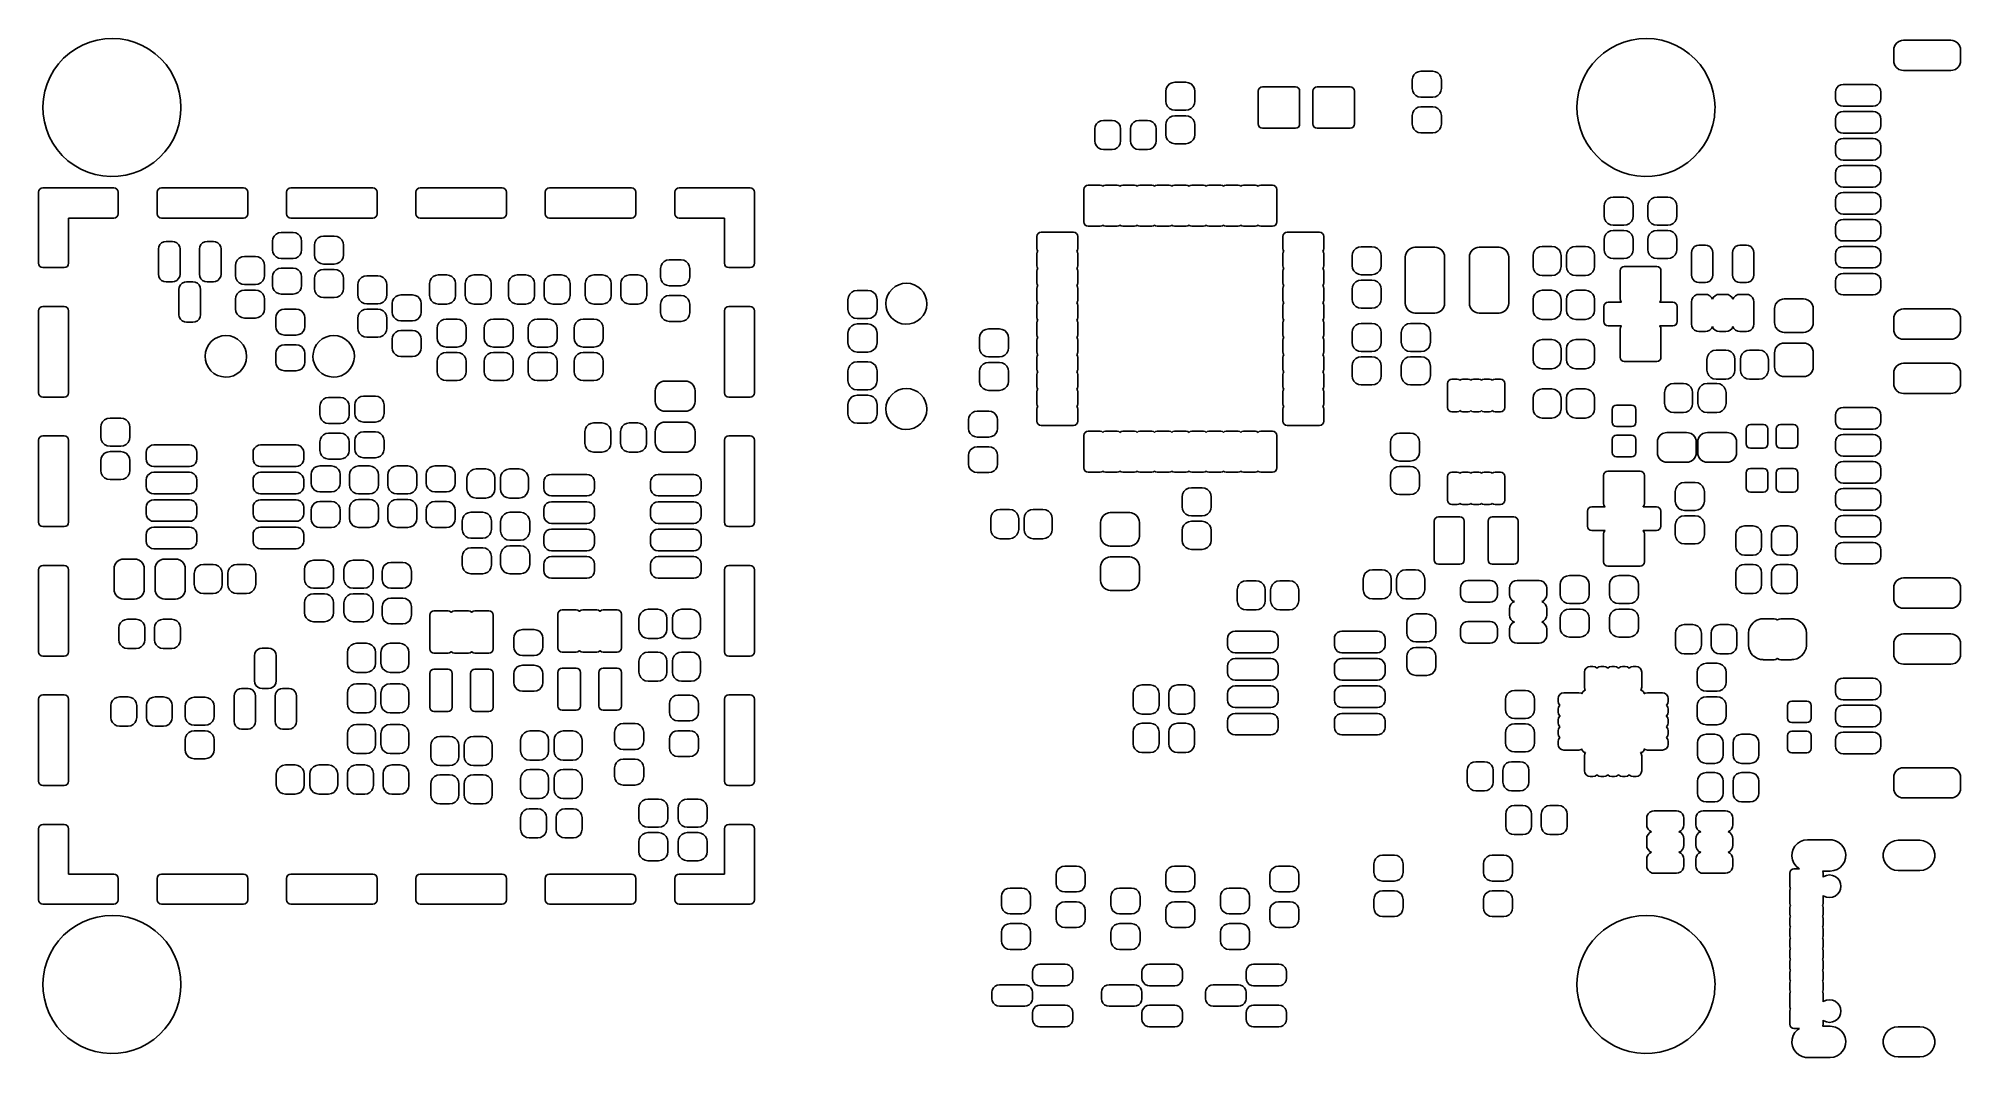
# Model space of a CAD drawing. Extents: x 3.95 to 7.46, y -4.83 to -2.97.
import ezdxf

# ---------------------------------------------------------------- set-up
doc = ezdxf.new("R2010")
doc.units = 0
doc.header["$MEASUREMENT"] = 0
doc.layers.add('BLACK', color=7, linetype='CONTINUOUS')

msp = doc.modelspace()

# ---------------------------------------------------------------- linework, layer by layer
at = {"layer": 'BLACK', "linetype": 'CONTINUOUS'}
for p, q in [((4.03503, -2.98352), (4.04807, -2.97825)), ((4.04807, -2.97825), (4.06162, -2.97447)), ((4.06162, -2.97447), (4.07551, -2.97222)), ((4.07551, -2.97222), (4.08955, -2.97154)), ((4.08955, -2.97154), (4.10359, -2.97242)), ((4.10359, -2.97242), (4.11744, -2.97486)), ((4.11744, -2.97486), (4.13094, -2.97883)), ((4.13094, -2.97883), (4.1439, -2.98428)), ((6.83503, -2.98352), (6.84807, -2.97825)), ((6.84807, -2.97825), (6.86162, -2.97447)), ((6.86162, -2.97447), (6.87551, -2.97222)), ((6.87551, -2.97222), (6.88955, -2.97154)), ((6.88955, -2.97154), (6.90359, -2.97242)), ((6.90359, -2.97242), (6.91744, -2.97486)), ((6.91744, -2.97486), (6.93094, -2.97883)), ((6.93094, -2.97883), (6.9439, -2.98428)), ((7.34286, -2.98431), (7.34599, -2.98007)), ((7.34599, -2.98007), (7.35023, -2.97694)), ((7.35023, -2.97694), (7.3552, -2.97519)), ((7.3552, -2.97519), (7.35852, -2.97488)), ((7.35852, -2.97488), (7.44513, -2.97488)), ((7.44513, -2.97488), (7.44845, -2.97519)), ((7.44845, -2.97519), (7.45342, -2.97694)), ((7.45342, -2.97694), (7.45766, -2.98007)), ((7.45766, -2.98007), (7.46079, -2.98431)), ((3.99104, -3.01789), (4.00053, -3.0075)), ((4.00053, -3.0075), (4.01111, -2.99824)), ((4.01111, -2.99824), (4.02266, -2.99021)), ((4.02266, -2.99021), (4.03503, -2.98352)), ((4.1439, -2.98428), (4.15618, -2.99114)), ((4.15618, -2.99114), (4.16762, -2.99933)), ((4.16762, -2.99933), (4.17807, -3.00874)), ((4.17807, -3.00874), (4.18741, -3.01926)), ((6.79104, -3.01789), (6.80053, -3.0075)), ((6.80053, -3.0075), (6.81111, -2.99824)), ((6.81111, -2.99824), (6.82266, -2.99021)), ((6.82266, -2.99021), (6.83503, -2.98352)), ((6.9439, -2.98428), (6.95618, -2.99114)), ((6.95618, -2.99114), (6.96762, -2.99933)), ((6.96762, -2.99933), (6.97807, -3.00874)), ((6.97807, -3.00874), (6.98741, -3.01926)), ((7.3408, -2.9926), (7.34111, -2.98928)), ((7.3408, -3.01228), (7.3408, -2.9926)), ((7.34111, -3.0156), (7.3408, -3.01228)), ((7.34111, -2.98928), (7.34286, -2.98431)), ((7.34286, -3.02057), (7.34111, -3.0156)), ((7.46079, -2.98431), (7.46253, -2.98928)), ((7.46253, -3.0156), (7.46079, -3.02057)), ((7.46253, -2.98928), (7.46285, -2.9926)), ((7.46285, -3.01228), (7.46253, -3.0156)), ((7.46285, -2.9926), (7.46285, -3.01228)), ((3.97029, -3.05443), (3.97583, -3.0415)), ((3.97583, -3.0415), (3.98278, -3.02927)), ((3.98278, -3.02927), (3.99104, -3.01789)), ((4.18741, -3.01926), (4.19552, -3.03076)), ((4.19552, -3.03076), (4.20229, -3.04308)), ((4.20229, -3.04308), (4.20765, -3.05608)), ((6.019, -3.05461), (6.02366, -3.05223)), ((6.02366, -3.05223), (6.02883, -3.05141)), ((6.02883, -3.05141), (6.04852, -3.05141)), ((6.04852, -3.05141), (6.05369, -3.05223)), ((6.05369, -3.05223), (6.05835, -3.05461)), ((6.4621, -3.04716), (6.46287, -3.0423)), ((6.4621, -3.06291), (6.4621, -3.04716)), ((6.46287, -3.0423), (6.46511, -3.03791)), ((6.46511, -3.03791), (6.46859, -3.03442)), ((6.46859, -3.03442), (6.47298, -3.03219)), ((6.47298, -3.03219), (6.47785, -3.03141)), ((6.47785, -3.03141), (6.4995, -3.03141)), ((6.4995, -3.03141), (6.50437, -3.03219)), ((6.50437, -3.03219), (6.50876, -3.03442)), ((6.50876, -3.03442), (6.51224, -3.03791)), ((6.51224, -3.03791), (6.51448, -3.0423)), ((6.51448, -3.0423), (6.51525, -3.04716)), ((6.51525, -3.04716), (6.51525, -3.06291)), ((6.77029, -3.05443), (6.77583, -3.0415)), ((6.77583, -3.0415), (6.78278, -3.02927)), ((6.78278, -3.02927), (6.79104, -3.01789)), ((6.98741, -3.01926), (6.99552, -3.03076)), ((6.99552, -3.03076), (7.00229, -3.04308)), ((7.00229, -3.04308), (7.00765, -3.05608)), ((7.34599, -3.02481), (7.34286, -3.02057)), ((7.35023, -3.02794), (7.34599, -3.02481)), ((7.3552, -3.02968), (7.35023, -3.02794)), ((7.35852, -3.03), (7.3552, -3.02968)), ((7.44513, -3.03), (7.35852, -3.03)), ((7.44845, -3.02968), (7.44513, -3.03)), ((7.45342, -3.02794), (7.44845, -3.02968)), ((7.45766, -3.02481), (7.45342, -3.02794)), ((7.46079, -3.02057), (7.45766, -3.02481)), ((3.9627, -3.09576), (3.96368, -3.08173)), ((3.96368, -3.08173), (3.96622, -3.06789)), ((3.96622, -3.06789), (3.97029, -3.05443)), ((4.20765, -3.05608), (4.21153, -3.06961)), ((4.21153, -3.06961), (4.21387, -3.08347)), ((4.21387, -3.08347), (4.21466, -3.09752)), ((6.0121, -3.06815), (6.01292, -3.06298)), ((6.0121, -3.08586), (6.0121, -3.06815)), ((6.01292, -3.09103), (6.0121, -3.08586)), ((6.01292, -3.06298), (6.0153, -3.05831)), ((6.0153, -3.05831), (6.019, -3.05461)), ((6.05835, -3.05461), (6.06205, -3.05831)), ((6.06205, -3.05831), (6.06443, -3.06298)), ((6.06443, -3.06298), (6.06525, -3.06815)), ((6.06525, -3.08586), (6.06443, -3.09103)), ((6.06525, -3.06815), (6.06525, -3.08586)), ((6.1808, -3.06752), (6.1814, -3.0645)), ((6.1808, -3.12752), (6.1808, -3.06752)), ((6.1814, -3.0645), (6.18311, -3.06195)), ((6.18311, -3.06195), (6.18566, -3.06024)), ((6.18566, -3.06024), (6.18867, -3.05964)), ((6.18867, -3.05964), (6.24867, -3.05964)), ((6.24867, -3.05964), (6.25169, -3.06024)), ((6.25169, -3.06024), (6.25424, -3.06195)), ((6.25424, -3.06195), (6.25595, -3.0645)), ((6.25595, -3.0645), (6.25655, -3.06752)), ((6.25655, -3.06752), (6.25655, -3.12752)), ((6.2808, -3.06752), (6.2814, -3.0645)), ((6.2808, -3.12752), (6.2808, -3.06752)), ((6.2814, -3.0645), (6.28311, -3.06195)), ((6.28311, -3.06195), (6.28566, -3.06024)), ((6.28566, -3.06024), (6.28867, -3.05964)), ((6.28867, -3.05964), (6.34867, -3.05964)), ((6.34867, -3.05964), (6.35169, -3.06024)), ((6.35169, -3.06024), (6.35424, -3.06195)), ((6.35424, -3.06195), (6.35595, -3.0645)), ((6.35595, -3.0645), (6.35655, -3.06752)), ((6.35655, -3.06752), (6.35655, -3.12752)), ((6.46287, -3.06778), (6.4621, -3.06291)), ((6.46511, -3.07217), (6.46287, -3.06778)), ((6.46859, -3.07565), (6.46511, -3.07217)), ((6.47298, -3.07789), (6.46859, -3.07565)), ((6.47785, -3.07866), (6.47298, -3.07789)), ((6.4995, -3.07866), (6.47785, -3.07866)), ((6.50437, -3.07789), (6.4995, -3.07866)), ((6.50876, -3.07565), (6.50437, -3.07789)), ((6.51224, -3.07217), (6.50876, -3.07565)), ((6.51448, -3.06778), (6.51224, -3.07217)), ((6.51525, -3.06291), (6.51448, -3.06778)), ((6.7627, -3.09576), (6.76368, -3.08173)), ((6.76368, -3.08173), (6.76622, -3.06789)), ((6.76622, -3.06789), (6.77029, -3.05443)), ((7.00765, -3.05608), (7.01153, -3.06961)), ((7.01153, -3.06961), (7.01387, -3.08347)), ((7.01387, -3.08347), (7.01466, -3.09752)), ((7.2345, -3.06937), (7.23508, -3.06543)), ((7.2345, -3.08118), (7.2345, -3.06937)), ((7.23508, -3.08514), (7.2345, -3.08118)), ((7.23508, -3.06543), (7.23706, -3.06137)), ((7.23708, -3.0892), (7.23508, -3.08514)), ((7.23706, -3.06137), (7.24026, -3.05816)), ((7.24026, -3.05816), (7.24432, -3.05617)), ((7.24432, -3.05617), (7.24828, -3.05559)), ((7.24828, -3.05559), (7.3034, -3.05559)), ((7.3034, -3.05559), (7.30734, -3.05616)), ((7.30734, -3.05616), (7.3114, -3.05815)), ((7.3114, -3.05815), (7.3146, -3.06135)), ((7.3146, -3.06135), (7.3166, -3.06541)), ((7.3166, -3.08511), (7.31462, -3.08918)), ((7.3166, -3.06541), (7.31718, -3.06937)), ((7.31718, -3.08118), (7.3166, -3.08511)), ((7.31718, -3.06937), (7.31718, -3.08118)), ((3.96329, -3.10981), (3.9627, -3.09576)), ((3.96544, -3.12371), (3.96329, -3.10981)), ((4.21343, -3.11505), (4.2107, -3.12885)), ((4.21461, -3.10103), (4.21343, -3.11505)), ((4.21466, -3.09752), (4.21461, -3.10103)), ((5.88906, -3.12395), (5.89345, -3.12171)), ((5.89345, -3.12171), (5.89832, -3.12094)), ((5.89832, -3.12094), (5.91407, -3.12094)), ((5.91407, -3.12094), (5.91893, -3.12171)), ((5.91893, -3.12171), (5.92333, -3.12395)), ((5.95402, -3.12395), (5.95841, -3.12171)), ((5.95841, -3.12171), (5.96328, -3.12094)), ((5.96328, -3.12094), (5.97903, -3.12094)), ((5.97903, -3.12094), (5.9839, -3.12171)), ((5.9839, -3.12171), (5.98829, -3.12395)), ((6.0153, -3.0957), (6.01292, -3.09103)), ((6.01292, -3.124), (6.0153, -3.11934)), ((6.019, -3.0994), (6.0153, -3.0957)), ((6.0153, -3.11934), (6.019, -3.11563)), ((6.02366, -3.10178), (6.019, -3.0994)), ((6.019, -3.11563), (6.02366, -3.11326)), ((6.02883, -3.1026), (6.02366, -3.10178)), ((6.02366, -3.11326), (6.02883, -3.11244)), ((6.04852, -3.1026), (6.02883, -3.1026)), ((6.02883, -3.11244), (6.04852, -3.11244)), ((6.05369, -3.10178), (6.04852, -3.1026)), ((6.04852, -3.11244), (6.05369, -3.11326)), ((6.05835, -3.0994), (6.05369, -3.10178)), ((6.05369, -3.11326), (6.05835, -3.11563)), ((6.06205, -3.0957), (6.05835, -3.0994)), ((6.05835, -3.11563), (6.06205, -3.11934)), ((6.06443, -3.09103), (6.06205, -3.0957)), ((6.06205, -3.11934), (6.06443, -3.124)), ((6.4621, -3.11212), (6.46287, -3.10726)), ((6.4621, -3.12787), (6.4621, -3.11212)), ((6.46287, -3.10726), (6.46511, -3.10287)), ((6.46511, -3.10287), (6.46859, -3.09938)), ((6.46859, -3.09938), (6.47298, -3.09715)), ((6.47298, -3.09715), (6.47785, -3.09638)), ((6.47785, -3.09638), (6.4995, -3.09638)), ((6.4995, -3.09638), (6.50437, -3.09715)), ((6.50437, -3.09715), (6.50876, -3.09938)), ((6.50876, -3.09938), (6.51224, -3.10287)), ((6.51224, -3.10287), (6.51448, -3.10726)), ((6.51448, -3.10726), (6.51525, -3.11212)), ((6.51525, -3.11212), (6.51525, -3.12787)), ((6.76329, -3.10981), (6.7627, -3.09576)), ((6.76544, -3.12371), (6.76329, -3.10981)), ((7.01343, -3.11505), (7.0107, -3.12885)), ((7.01461, -3.10103), (7.01343, -3.11505)), ((7.01466, -3.09752), (7.01461, -3.10103)), ((7.2345, -3.11858), (7.23508, -3.11464)), ((7.2345, -3.13039), (7.2345, -3.11858)), ((7.23508, -3.11464), (7.23706, -3.11058)), ((7.23706, -3.11058), (7.24026, -3.10738)), ((7.24028, -3.0924), (7.23708, -3.0892)), ((7.24026, -3.10738), (7.24432, -3.10538)), ((7.24434, -3.09438), (7.24028, -3.0924)), ((7.24432, -3.10538), (7.24828, -3.1048)), ((7.24828, -3.09496), (7.24434, -3.09438)), ((7.3034, -3.09496), (7.24828, -3.09496)), ((7.24828, -3.1048), (7.3034, -3.1048)), ((7.30736, -3.09438), (7.3034, -3.09496)), ((7.3034, -3.1048), (7.30734, -3.10537)), ((7.30734, -3.10537), (7.3114, -3.10736)), ((7.31142, -3.09238), (7.30736, -3.09438)), ((7.3114, -3.10736), (7.3146, -3.11056)), ((7.31462, -3.08918), (7.31142, -3.09238)), ((7.3146, -3.11056), (7.3166, -3.11462)), ((7.3166, -3.11462), (7.31718, -3.11858)), ((7.31718, -3.11858), (7.31718, -3.13039)), ((3.96913, -3.13728), (3.96544, -3.12371)), ((3.97431, -3.15036), (3.96913, -3.13728)), ((3.98091, -3.16278), (3.97431, -3.15036)), ((4.20073, -3.1551), (4.19361, -3.16724)), ((4.20645, -3.14225), (4.20073, -3.1551)), ((4.2107, -3.12885), (4.20645, -3.14225)), ((5.88257, -3.13669), (5.88334, -3.13182)), ((5.88257, -3.15834), (5.88257, -3.13669)), ((5.88334, -3.13182), (5.88558, -3.12743)), ((5.88558, -3.12743), (5.88906, -3.12395)), ((5.92333, -3.12395), (5.92681, -3.12743)), ((5.92681, -3.12743), (5.92905, -3.13182)), ((5.92905, -3.13182), (5.92982, -3.13669)), ((5.92982, -3.13669), (5.92982, -3.15834)), ((5.94753, -3.13669), (5.9483, -3.13182)), ((5.94753, -3.15834), (5.94753, -3.13669)), ((5.9483, -3.13182), (5.95054, -3.12743)), ((5.95054, -3.12743), (5.95402, -3.12395)), ((5.98829, -3.12395), (5.99177, -3.12743)), ((5.99177, -3.12743), (5.99401, -3.13182)), ((5.99401, -3.13182), (5.99478, -3.13669)), ((5.99478, -3.13669), (5.99478, -3.15834)), ((6.0121, -3.12917), (6.01292, -3.124)), ((6.0121, -3.14689), (6.0121, -3.12917)), ((6.01292, -3.15206), (6.0121, -3.14689)), ((6.0153, -3.15672), (6.01292, -3.15206)), ((6.019, -3.16042), (6.0153, -3.15672)), ((6.06205, -3.15672), (6.05835, -3.16042)), ((6.06443, -3.15206), (6.06205, -3.15672)), ((6.06443, -3.124), (6.06525, -3.12917)), ((6.06525, -3.14689), (6.06443, -3.15206)), ((6.06525, -3.12917), (6.06525, -3.14689)), ((6.1814, -3.13053), (6.1808, -3.12752)), ((6.18311, -3.13308), (6.1814, -3.13053)), ((6.18566, -3.13479), (6.18311, -3.13308)), ((6.18867, -3.13539), (6.18566, -3.13479)), ((6.24867, -3.13539), (6.18867, -3.13539)), ((6.25169, -3.13479), (6.24867, -3.13539)), ((6.25424, -3.13308), (6.25169, -3.13479)), ((6.25595, -3.13053), (6.25424, -3.13308)), ((6.25655, -3.12752), (6.25595, -3.13053)), ((6.2814, -3.13053), (6.2808, -3.12752)), ((6.28311, -3.13308), (6.2814, -3.13053)), ((6.28566, -3.13479), (6.28311, -3.13308)), ((6.28867, -3.13539), (6.28566, -3.13479)), ((6.34867, -3.13539), (6.28867, -3.13539)), ((6.35169, -3.13479), (6.34867, -3.13539)), ((6.35424, -3.13308), (6.35169, -3.13479)), ((6.35595, -3.13053), (6.35424, -3.13308)), ((6.35655, -3.12752), (6.35595, -3.13053)), ((6.46287, -3.13274), (6.4621, -3.12787)), ((6.46511, -3.13713), (6.46287, -3.13274)), ((6.46859, -3.14061), (6.46511, -3.13713)), ((6.47298, -3.14285), (6.46859, -3.14061)), ((6.47785, -3.14362), (6.47298, -3.14285)), ((6.4995, -3.14362), (6.47785, -3.14362)), ((6.50437, -3.14285), (6.4995, -3.14362)), ((6.50876, -3.14061), (6.50437, -3.14285)), ((6.51224, -3.13713), (6.50876, -3.14061)), ((6.51448, -3.13274), (6.51224, -3.13713)), ((6.51525, -3.12787), (6.51448, -3.13274)), ((6.76913, -3.13728), (6.76544, -3.12371)), ((6.77431, -3.15036), (6.76913, -3.13728)), ((6.78091, -3.16278), (6.77431, -3.15036)), ((7.00073, -3.1551), (6.99361, -3.16724)), ((7.00645, -3.14225), (7.00073, -3.1551)), ((7.0107, -3.12885), (7.00645, -3.14225)), ((7.23508, -3.13435), (7.2345, -3.13039)), ((7.23708, -3.13841), (7.23508, -3.13435)), ((7.23706, -3.15979), (7.24026, -3.15659)), ((7.24028, -3.14161), (7.23708, -3.13841)), ((7.24026, -3.15659), (7.24432, -3.15459)), ((7.24434, -3.1436), (7.24028, -3.14161)), ((7.24432, -3.15459), (7.24828, -3.15401)), ((7.24828, -3.14417), (7.24434, -3.1436)), ((7.3034, -3.14417), (7.24828, -3.14417)), ((7.24828, -3.15401), (7.3034, -3.15401)), ((7.30736, -3.14359), (7.3034, -3.14417)), ((7.3034, -3.15401), (7.30734, -3.15459)), ((7.30734, -3.15459), (7.3114, -3.15657)), ((7.31142, -3.14159), (7.30736, -3.14359)), ((7.3114, -3.15657), (7.3146, -3.15977)), ((7.31462, -3.13839), (7.31142, -3.14159)), ((7.3166, -3.13433), (7.31462, -3.13839)), ((7.31718, -3.13039), (7.3166, -3.13433)), ((3.98886, -3.17439), (3.98091, -3.16278)), ((3.99805, -3.18503), (3.98886, -3.17439)), ((4.00837, -3.19459), (3.99805, -3.18503)), ((4.17556, -3.18875), (4.16484, -3.19787)), ((4.18518, -3.1785), (4.17556, -3.18875)), ((4.19361, -3.16724), (4.18518, -3.1785)), ((5.88334, -3.16321), (5.88257, -3.15834)), ((5.88558, -3.1676), (5.88334, -3.16321)), ((5.88906, -3.17108), (5.88558, -3.1676)), ((5.89345, -3.17332), (5.88906, -3.17108)), ((5.89832, -3.17409), (5.89345, -3.17332)), ((5.91407, -3.17409), (5.89832, -3.17409)), ((5.91893, -3.17332), (5.91407, -3.17409)), ((5.92333, -3.17108), (5.91893, -3.17332)), ((5.92681, -3.1676), (5.92333, -3.17108)), ((5.92905, -3.16321), (5.92681, -3.1676)), ((5.92982, -3.15834), (5.92905, -3.16321)), ((5.9483, -3.16321), (5.94753, -3.15834)), ((5.95054, -3.1676), (5.9483, -3.16321)), ((5.95402, -3.17108), (5.95054, -3.1676)), ((5.95841, -3.17332), (5.95402, -3.17108)), ((5.96328, -3.17409), (5.95841, -3.17332)), ((5.97903, -3.17409), (5.96328, -3.17409)), ((5.9839, -3.17332), (5.97903, -3.17409)), ((5.98829, -3.17108), (5.9839, -3.17332)), ((5.99177, -3.1676), (5.98829, -3.17108)), ((5.99401, -3.16321), (5.99177, -3.1676)), ((5.99478, -3.15834), (5.99401, -3.16321)), ((6.02366, -3.1628), (6.019, -3.16042)), ((6.02883, -3.16362), (6.02366, -3.1628)), ((6.04852, -3.16362), (6.02883, -3.16362)), ((6.05369, -3.1628), (6.04852, -3.16362)), ((6.05835, -3.16042), (6.05369, -3.1628)), ((6.78886, -3.17439), (6.78091, -3.16278)), ((6.79805, -3.18503), (6.78886, -3.17439)), ((6.80837, -3.19459), (6.79805, -3.18503)), ((6.97556, -3.18875), (6.96484, -3.19787)), ((6.98518, -3.1785), (6.97556, -3.18875)), ((6.99361, -3.16724), (6.98518, -3.1785)), ((7.2345, -3.16779), (7.23508, -3.16386)), ((7.2345, -3.1796), (7.2345, -3.16779)), ((7.23508, -3.18356), (7.2345, -3.1796)), ((7.23508, -3.16386), (7.23706, -3.15979)), ((7.23708, -3.18762), (7.23508, -3.18356)), ((7.24028, -3.19082), (7.23708, -3.18762)), ((7.24434, -3.19281), (7.24028, -3.19082)), ((7.31142, -3.19081), (7.30736, -3.1928)), ((7.31462, -3.18761), (7.31142, -3.19081)), ((7.3146, -3.15977), (7.3166, -3.16383)), ((7.3166, -3.18354), (7.31462, -3.18761)), ((7.3166, -3.16383), (7.31718, -3.16779)), ((7.31718, -3.1796), (7.3166, -3.18354)), ((7.31718, -3.16779), (7.31718, -3.1796)), ((4.01969, -3.20294), (4.00837, -3.19459)), ((4.03187, -3.20997), (4.01969, -3.20294)), ((4.04476, -3.2156), (4.03187, -3.20997)), ((4.0582, -3.21976), (4.04476, -3.2156)), ((4.07201, -3.22239), (4.0582, -3.21976)), ((4.08604, -3.22347), (4.07201, -3.22239)), ((4.10009, -3.22298), (4.08604, -3.22347)), ((4.11401, -3.22093), (4.10009, -3.22298)), ((4.12761, -3.21733), (4.11401, -3.22093)), ((4.14072, -3.21225), (4.12761, -3.21733)), ((4.15318, -3.20573), (4.14072, -3.21225)), ((4.16484, -3.19787), (4.15318, -3.20573)), ((6.81969, -3.20294), (6.80837, -3.19459)), ((6.83187, -3.20997), (6.81969, -3.20294)), ((6.84476, -3.2156), (6.83187, -3.20997)), ((6.8582, -3.21976), (6.84476, -3.2156)), ((6.87201, -3.22239), (6.8582, -3.21976)), ((6.88604, -3.22347), (6.87201, -3.22239)), ((6.90009, -3.22298), (6.88604, -3.22347)), ((6.91401, -3.22093), (6.90009, -3.22298)), ((6.92761, -3.21733), (6.91401, -3.22093)), ((6.94072, -3.21225), (6.92761, -3.21733)), ((6.95318, -3.20573), (6.94072, -3.21225)), ((6.96484, -3.19787), (6.95318, -3.20573)), ((7.2345, -3.217), (7.23508, -3.21307)), ((7.2345, -3.22882), (7.2345, -3.217)), ((7.23508, -3.21307), (7.23706, -3.209)), ((7.23706, -3.209), (7.24026, -3.2058)), ((7.24026, -3.2058), (7.24432, -3.20381)), ((7.24432, -3.20381), (7.24828, -3.20323)), ((7.24828, -3.19338), (7.24434, -3.19281)), ((7.3034, -3.19338), (7.24828, -3.19338)), ((7.24828, -3.20323), (7.3034, -3.20323)), ((7.30736, -3.1928), (7.3034, -3.19338)), ((7.3034, -3.20323), (7.30734, -3.2038)), ((7.30734, -3.2038), (7.3114, -3.20579)), ((7.3114, -3.20579), (7.3146, -3.20898)), ((7.3146, -3.20898), (7.3166, -3.21305)), ((7.3166, -3.21305), (7.31718, -3.217)), ((7.31718, -3.217), (7.31718, -3.22882)), ((3.9545, -3.25185), (3.9551, -3.24883)), ((3.9545, -3.38177), (3.9545, -3.25185)), ((3.9551, -3.24883), (3.95681, -3.24628)), ((3.95681, -3.24628), (3.95936, -3.24457)), ((3.95936, -3.24457), (3.96238, -3.24397)), ((3.96238, -3.24397), (4.0923, -3.24397)), ((4.0923, -3.24397), (4.09531, -3.24457)), ((4.09531, -3.24457), (4.09786, -3.24628)), ((4.09786, -3.24628), (4.09957, -3.24883)), ((4.09957, -3.24883), (4.10017, -3.25185)), ((4.10017, -3.25185), (4.10017, -3.29122)), ((4.17104, -3.25185), (4.17164, -3.24883)), ((4.17104, -3.29122), (4.17104, -3.25185)), ((4.17164, -3.24883), (4.17334, -3.24628)), ((4.17334, -3.24628), (4.1759, -3.24457)), ((4.1759, -3.24457), (4.17891, -3.24397)), ((4.17891, -3.24397), (4.32852, -3.24397)), ((4.32852, -3.24397), (4.33153, -3.24457)), ((4.33153, -3.24457), (4.33409, -3.24628)), ((4.33409, -3.24628), (4.33579, -3.24883)), ((4.33579, -3.24883), (4.33639, -3.25185)), ((4.33639, -3.25185), (4.33639, -3.29122)), ((4.40726, -3.25185), (4.40786, -3.24883)), ((4.40726, -3.29122), (4.40726, -3.25185)), ((4.40786, -3.24883), (4.40956, -3.24628)), ((4.40956, -3.24628), (4.41212, -3.24457)), ((4.41212, -3.24457), (4.41513, -3.24397)), ((4.41513, -3.24397), (4.56474, -3.24397)), ((4.56474, -3.24397), (4.56775, -3.24457)), ((4.56775, -3.24457), (4.57031, -3.24628)), ((4.57031, -3.24628), (4.57201, -3.24883)), ((4.57201, -3.24883), (4.57261, -3.25185)), ((4.57261, -3.25185), (4.57261, -3.29122)), ((4.64348, -3.25185), (4.64408, -3.24883)), ((4.64348, -3.29122), (4.64348, -3.25185)), ((4.64408, -3.24883), (4.64578, -3.24628)), ((4.64578, -3.24628), (4.64834, -3.24457)), ((4.64834, -3.24457), (4.65135, -3.24397)), ((4.65135, -3.24397), (4.80096, -3.24397)), ((4.80096, -3.24397), (4.80397, -3.24457)), ((4.80397, -3.24457), (4.80653, -3.24628)), ((4.80653, -3.24628), (4.80823, -3.24883)), ((4.80823, -3.24883), (4.80883, -3.25185)), ((4.80883, -3.25185), (4.80883, -3.29122)), ((4.8797, -3.25185), (4.8803, -3.24883)), ((4.8797, -3.29122), (4.8797, -3.25185)), ((4.8803, -3.24883), (4.882, -3.24628)), ((4.882, -3.24628), (4.88456, -3.24457)), ((4.88456, -3.24457), (4.88757, -3.24397)), ((4.88757, -3.24397), (5.03718, -3.24397)), ((5.03718, -3.24397), (5.04019, -3.24457)), ((5.04019, -3.24457), (5.04275, -3.24628)), ((5.04275, -3.24628), (5.04445, -3.24883)), ((5.04445, -3.24883), (5.04505, -3.25185)), ((5.04505, -3.25185), (5.04505, -3.29122)), ((5.11592, -3.25185), (5.11652, -3.24883)), ((5.11592, -3.29122), (5.11592, -3.25185)), ((5.11652, -3.24883), (5.11823, -3.24628)), ((5.11823, -3.24628), (5.12078, -3.24457)), ((5.12078, -3.24457), (5.12379, -3.24397)), ((5.12379, -3.24397), (5.25371, -3.24397)), ((5.25371, -3.24397), (5.25673, -3.24457)), ((5.25673, -3.24457), (5.25928, -3.24628)), ((5.25928, -3.24628), (5.26099, -3.24883)), ((5.26099, -3.24883), (5.26159, -3.25185)), ((5.26159, -3.25185), (5.26159, -3.38177)), ((5.86265, -3.24728), (5.86325, -3.24427)), ((5.86265, -3.30634), (5.86265, -3.24728)), ((5.86325, -3.24427), (5.86496, -3.24171)), ((5.86496, -3.24171), (5.86751, -3.24001)), ((5.86751, -3.24001), (5.87053, -3.23941)), ((5.87053, -3.23941), (5.89218, -3.23941)), ((5.89218, -3.23941), (5.89519, -3.24001)), ((5.89519, -3.24001), (5.8971, -3.24128)), ((5.8971, -3.24128), (5.89901, -3.24001)), ((5.89901, -3.24001), (5.90202, -3.23941)), ((5.90202, -3.23941), (5.92367, -3.23941)), ((5.92367, -3.23941), (5.92669, -3.24001)), ((5.92669, -3.24001), (5.9286, -3.24128)), ((5.9286, -3.24128), (5.9305, -3.24001)), ((5.9305, -3.24001), (5.93352, -3.23941)), ((5.93352, -3.23941), (5.95517, -3.23941)), ((5.95517, -3.23941), (5.95818, -3.24001)), ((5.95818, -3.24001), (5.96009, -3.24128)), ((5.96009, -3.24128), (5.962, -3.24001)), ((5.962, -3.24001), (5.96501, -3.23941)), ((5.96501, -3.23941), (5.98667, -3.23941)), ((5.98667, -3.23941), (5.98968, -3.24001)), ((5.98968, -3.24001), (5.99159, -3.24128)), ((5.99159, -3.24128), (5.9935, -3.24001)), ((5.9935, -3.24001), (5.99651, -3.23941)), ((5.99651, -3.23941), (6.01816, -3.23941)), ((6.01816, -3.23941), (6.02118, -3.24001)), ((6.02118, -3.24001), (6.02308, -3.24128)), ((6.02308, -3.24128), (6.02499, -3.24001)), ((6.02499, -3.24001), (6.02801, -3.23941)), ((6.02801, -3.23941), (6.04966, -3.23941)), ((6.04966, -3.23941), (6.05267, -3.24001)), ((6.05267, -3.24001), (6.05458, -3.24128)), ((6.05458, -3.24128), (6.05649, -3.24001)), ((6.05649, -3.24001), (6.0595, -3.23941)), ((6.0595, -3.23941), (6.08116, -3.23941)), ((6.08116, -3.23941), (6.08417, -3.24001)), ((6.08417, -3.24001), (6.08608, -3.24128)), ((6.08608, -3.24128), (6.08798, -3.24001)), ((6.08798, -3.24001), (6.091, -3.23941)), ((6.091, -3.23941), (6.11265, -3.23941)), ((6.11265, -3.23941), (6.11566, -3.24001)), ((6.11566, -3.24001), (6.11757, -3.24128)), ((6.11757, -3.24128), (6.11948, -3.24001)), ((6.11948, -3.24001), (6.12249, -3.23941)), ((6.12249, -3.23941), (6.14415, -3.23941)), ((6.14415, -3.23941), (6.14716, -3.24001)), ((6.14716, -3.24001), (6.14907, -3.24128)), ((6.14907, -3.24128), (6.15098, -3.24001)), ((6.15098, -3.24001), (6.15399, -3.23941)), ((6.15399, -3.23941), (6.17564, -3.23941)), ((6.17564, -3.23941), (6.17866, -3.24001)), ((6.17866, -3.24001), (6.18056, -3.24128)), ((6.18056, -3.24128), (6.18247, -3.24001)), ((6.18247, -3.24001), (6.18549, -3.23941)), ((6.18549, -3.23941), (6.20714, -3.23941)), ((6.20714, -3.23941), (6.21015, -3.24001)), ((6.21015, -3.24001), (6.21271, -3.24171)), ((6.21271, -3.24171), (6.21441, -3.24427)), ((6.21441, -3.24427), (6.21501, -3.24728)), ((6.21501, -3.24728), (6.21501, -3.30634)), ((6.819, -3.2641), (6.82366, -3.26172)), ((6.82366, -3.26172), (6.82883, -3.2609)), ((6.82883, -3.2609), (6.84852, -3.2609)), ((6.84852, -3.2609), (6.85369, -3.26172)), ((6.85369, -3.26172), (6.85835, -3.2641)), ((6.899, -3.2641), (6.90366, -3.26172)), ((6.90366, -3.26172), (6.90883, -3.2609)), ((6.90883, -3.2609), (6.92852, -3.2609)), ((6.92852, -3.2609), (6.93369, -3.26172)), ((6.93369, -3.26172), (6.93835, -3.2641)), ((7.23508, -3.23278), (7.2345, -3.22882)), ((7.2345, -3.26622), (7.23508, -3.26228)), ((7.23708, -3.23684), (7.23508, -3.23278)), ((7.23508, -3.26228), (7.23706, -3.25822)), ((7.23706, -3.25822), (7.24026, -3.25501)), ((7.24028, -3.24003), (7.23708, -3.23684)), ((7.24026, -3.25501), (7.24432, -3.25302)), ((7.24434, -3.24202), (7.24028, -3.24003)), ((7.24432, -3.25302), (7.24828, -3.25244)), ((7.24828, -3.2426), (7.24434, -3.24202)), ((7.3034, -3.2426), (7.24828, -3.2426)), ((7.24828, -3.25244), (7.3034, -3.25244)), ((7.30736, -3.24201), (7.3034, -3.2426)), ((7.3034, -3.25244), (7.30734, -3.25301)), ((7.30734, -3.25301), (7.3114, -3.255)), ((7.31142, -3.24002), (7.30736, -3.24201)), ((7.3114, -3.255), (7.3146, -3.2582)), ((7.31462, -3.23682), (7.31142, -3.24002)), ((7.3146, -3.2582), (7.3166, -3.26226)), ((7.3166, -3.23275), (7.31462, -3.23682)), ((7.31718, -3.22882), (7.3166, -3.23275)), ((7.3166, -3.26226), (7.31718, -3.26622)), ((4.09786, -3.29679), (4.09531, -3.29849)), ((4.09957, -3.29423), (4.09786, -3.29679)), ((4.10017, -3.29122), (4.09957, -3.29423)), ((4.17164, -3.29423), (4.17104, -3.29122)), ((4.17334, -3.29679), (4.17164, -3.29423)), ((4.1759, -3.29849), (4.17334, -3.29679)), ((4.33409, -3.29679), (4.33153, -3.29849)), ((4.33579, -3.29423), (4.33409, -3.29679)), ((4.33639, -3.29122), (4.33579, -3.29423)), ((4.40786, -3.29423), (4.40726, -3.29122)), ((4.40956, -3.29679), (4.40786, -3.29423)), ((4.41212, -3.29849), (4.40956, -3.29679)), ((4.57031, -3.29679), (4.56775, -3.29849)), ((4.57201, -3.29423), (4.57031, -3.29679)), ((4.57261, -3.29122), (4.57201, -3.29423)), ((4.64408, -3.29423), (4.64348, -3.29122)), ((4.64578, -3.29679), (4.64408, -3.29423)), ((4.64834, -3.29849), (4.64578, -3.29679)), ((4.80653, -3.29679), (4.80397, -3.29849)), ((4.80823, -3.29423), (4.80653, -3.29679)), ((4.80883, -3.29122), (4.80823, -3.29423)), ((4.8803, -3.29423), (4.8797, -3.29122)), ((4.882, -3.29679), (4.8803, -3.29423)), ((4.88456, -3.29849), (4.882, -3.29679)), ((5.04275, -3.29679), (5.04019, -3.29849)), ((5.04445, -3.29423), (5.04275, -3.29679)), ((5.04505, -3.29122), (5.04445, -3.29423)), ((5.11652, -3.29423), (5.11592, -3.29122)), ((5.11823, -3.29679), (5.11652, -3.29423)), ((5.12078, -3.29849), (5.11823, -3.29679)), ((6.8121, -3.27763), (6.81292, -3.27246)), ((6.8121, -3.29535), (6.8121, -3.27763)), ((6.81292, -3.30052), (6.8121, -3.29535)), ((6.81292, -3.27246), (6.8153, -3.2678)), ((6.8153, -3.2678), (6.819, -3.2641)), ((6.85835, -3.2641), (6.86205, -3.2678)), ((6.86205, -3.2678), (6.86443, -3.27246)), ((6.86443, -3.27246), (6.86525, -3.27763)), ((6.86525, -3.29535), (6.86443, -3.30052)), ((6.86525, -3.27763), (6.86525, -3.29535)), ((6.8921, -3.27763), (6.89292, -3.27246)), ((6.8921, -3.29535), (6.8921, -3.27763)), ((6.89292, -3.30052), (6.8921, -3.29535)), ((6.89292, -3.27246), (6.8953, -3.2678)), ((6.8953, -3.2678), (6.899, -3.2641)), ((6.93835, -3.2641), (6.94205, -3.2678)), ((6.94205, -3.2678), (6.94443, -3.27246)), ((6.94443, -3.27246), (6.94525, -3.27763)), ((6.94525, -3.29535), (6.94443, -3.30052)), ((6.94525, -3.27763), (6.94525, -3.29535)), ((7.2345, -3.27803), (7.2345, -3.26622)), ((7.23508, -3.28199), (7.2345, -3.27803)), ((7.23708, -3.28605), (7.23508, -3.28199)), ((7.24028, -3.28925), (7.23708, -3.28605)), ((7.24434, -3.29123), (7.24028, -3.28925)), ((7.24828, -3.29181), (7.24434, -3.29123)), ((7.3034, -3.29181), (7.24828, -3.29181)), ((7.30736, -3.29123), (7.3034, -3.29181)), ((7.31142, -3.28923), (7.30736, -3.29123)), ((7.31462, -3.28603), (7.31142, -3.28923)), ((7.3166, -3.28197), (7.31462, -3.28603)), ((7.31718, -3.27803), (7.3166, -3.28197)), ((7.31718, -3.26622), (7.31718, -3.27803)), ((4.0923, -3.29909), (4.00962, -3.29909)), ((4.00962, -3.29909), (4.00962, -3.38177)), ((4.09531, -3.29849), (4.0923, -3.29909)), ((4.17891, -3.29909), (4.1759, -3.29849)), ((4.32852, -3.29909), (4.17891, -3.29909)), ((4.33153, -3.29849), (4.32852, -3.29909)), ((4.38256, -3.33655), (4.38479, -3.33216)), ((4.38479, -3.33216), (4.38828, -3.32867)), ((4.38828, -3.32867), (4.39267, -3.32644)), ((4.39267, -3.32644), (4.39753, -3.32567)), ((4.39753, -3.32567), (4.41919, -3.32567)), ((4.41513, -3.29909), (4.41212, -3.29849)), ((4.56474, -3.29909), (4.41513, -3.29909)), ((4.41919, -3.32567), (4.42405, -3.32644)), ((4.42405, -3.32644), (4.42844, -3.32867)), ((4.42844, -3.32867), (4.43193, -3.33216)), ((4.43193, -3.33216), (4.43416, -3.33655)), ((4.465, -3.33512), (4.46966, -3.33275)), ((4.46966, -3.33275), (4.47483, -3.33193)), ((4.47483, -3.33193), (4.49452, -3.33193)), ((4.49452, -3.33193), (4.49969, -3.33275)), ((4.49969, -3.33275), (4.50435, -3.33512)), ((4.56775, -3.29849), (4.56474, -3.29909)), ((4.65135, -3.29909), (4.64834, -3.29849)), ((4.80096, -3.29909), (4.65135, -3.29909)), ((4.80397, -3.29849), (4.80096, -3.29909)), ((4.88757, -3.29909), (4.88456, -3.29849)), ((5.03718, -3.29909), (4.88757, -3.29909)), ((5.04019, -3.29849), (5.03718, -3.29909)), ((5.12379, -3.29909), (5.12078, -3.29849)), ((5.20647, -3.29909), (5.12379, -3.29909)), ((5.20647, -3.38177), (5.20647, -3.29909)), ((5.77702, -3.33291), (5.77762, -3.3299)), ((5.77702, -3.35456), (5.77702, -3.33291)), ((5.77762, -3.3299), (5.77933, -3.32734)), ((5.77933, -3.32734), (5.78188, -3.32564)), ((5.78188, -3.32564), (5.7849, -3.32504)), ((5.7849, -3.32504), (5.84395, -3.32504)), ((5.84395, -3.32504), (5.84696, -3.32564)), ((5.84696, -3.32564), (5.84952, -3.32734)), ((5.84952, -3.32734), (5.85123, -3.3299)), ((5.85123, -3.3299), (5.85182, -3.33291)), ((5.85182, -3.33291), (5.85182, -3.35456)), ((5.86325, -3.30935), (5.86265, -3.30634)), ((5.86496, -3.3119), (5.86325, -3.30935)), ((5.86751, -3.31361), (5.86496, -3.3119)), ((5.87053, -3.31421), (5.86751, -3.31361)), ((5.89218, -3.31421), (5.87053, -3.31421)), ((5.89519, -3.31361), (5.89218, -3.31421)), ((5.8971, -3.31234), (5.89519, -3.31361)), ((5.89901, -3.31361), (5.8971, -3.31234)), ((5.90202, -3.31421), (5.89901, -3.31361)), ((5.92367, -3.31421), (5.90202, -3.31421)), ((5.92669, -3.31361), (5.92367, -3.31421)), ((5.9286, -3.31234), (5.92669, -3.31361)), ((5.9305, -3.31361), (5.9286, -3.31234)), ((5.93352, -3.31421), (5.9305, -3.31361)), ((5.95517, -3.31421), (5.93352, -3.31421)), ((5.95818, -3.31361), (5.95517, -3.31421)), ((5.96009, -3.31234), (5.95818, -3.31361)), ((5.962, -3.31361), (5.96009, -3.31234)), ((5.96501, -3.31421), (5.962, -3.31361)), ((5.98667, -3.31421), (5.96501, -3.31421)), ((5.98968, -3.31361), (5.98667, -3.31421)), ((5.99159, -3.31234), (5.98968, -3.31361)), ((5.9935, -3.31361), (5.99159, -3.31234)), ((5.99651, -3.31421), (5.9935, -3.31361)), ((6.01816, -3.31421), (5.99651, -3.31421)), ((6.02118, -3.31361), (6.01816, -3.31421)), ((6.02308, -3.31234), (6.02118, -3.31361)), ((6.02499, -3.31361), (6.02308, -3.31234)), ((6.02801, -3.31421), (6.02499, -3.31361)), ((6.04966, -3.31421), (6.02801, -3.31421)), ((6.05267, -3.31361), (6.04966, -3.31421)), ((6.05458, -3.31234), (6.05267, -3.31361)), ((6.05649, -3.31361), (6.05458, -3.31234)), ((6.0595, -3.31421), (6.05649, -3.31361)), ((6.08116, -3.31421), (6.0595, -3.31421)), ((6.08417, -3.31361), (6.08116, -3.31421)), ((6.08608, -3.31234), (6.08417, -3.31361)), ((6.08798, -3.31361), (6.08608, -3.31234)), ((6.091, -3.31421), (6.08798, -3.31361)), ((6.11265, -3.31421), (6.091, -3.31421)), ((6.11566, -3.31361), (6.11265, -3.31421)), ((6.11757, -3.31234), (6.11566, -3.31361)), ((6.11948, -3.31361), (6.11757, -3.31234)), ((6.12249, -3.31421), (6.11948, -3.31361)), ((6.14415, -3.31421), (6.12249, -3.31421)), ((6.14716, -3.31361), (6.14415, -3.31421)), ((6.14907, -3.31234), (6.14716, -3.31361)), ((6.15098, -3.31361), (6.14907, -3.31234)), ((6.15399, -3.31421), (6.15098, -3.31361)), ((6.17564, -3.31421), (6.15399, -3.31421)), ((6.17866, -3.31361), (6.17564, -3.31421)), ((6.18056, -3.31234), (6.17866, -3.31361)), ((6.18247, -3.31361), (6.18056, -3.31234)), ((6.18549, -3.31421), (6.18247, -3.31361)), ((6.20714, -3.31421), (6.18549, -3.31421)), ((6.21015, -3.31361), (6.20714, -3.31421)), ((6.21271, -3.3119), (6.21015, -3.31361)), ((6.21441, -3.30935), (6.21271, -3.3119)), ((6.21501, -3.30634), (6.21441, -3.30935)), ((6.22584, -3.33291), (6.22644, -3.3299)), ((6.22584, -3.35456), (6.22584, -3.33291)), ((6.22644, -3.3299), (6.22815, -3.32734)), ((6.22815, -3.32734), (6.2307, -3.32564)), ((6.2307, -3.32564), (6.23371, -3.32504)), ((6.23371, -3.32504), (6.29277, -3.32504)), ((6.29277, -3.32504), (6.29578, -3.32564)), ((6.29578, -3.32564), (6.29834, -3.32734)), ((6.29834, -3.32734), (6.30004, -3.3299)), ((6.30004, -3.3299), (6.30064, -3.33291)), ((6.30064, -3.33291), (6.30064, -3.35456)), ((6.8153, -3.30519), (6.81292, -3.30052)), ((6.81292, -3.33349), (6.8153, -3.32882)), ((6.819, -3.30889), (6.8153, -3.30519)), ((6.8153, -3.32882), (6.819, -3.32512)), ((6.82366, -3.31126), (6.819, -3.30889)), ((6.819, -3.32512), (6.82366, -3.32275)), ((6.82883, -3.31208), (6.82366, -3.31126)), ((6.82366, -3.32275), (6.82883, -3.32193)), ((6.84852, -3.31208), (6.82883, -3.31208)), ((6.82883, -3.32193), (6.84852, -3.32193)), ((6.85369, -3.31126), (6.84852, -3.31208)), ((6.84852, -3.32193), (6.85369, -3.32275)), ((6.85835, -3.30889), (6.85369, -3.31126)), ((6.85369, -3.32275), (6.85835, -3.32512)), ((6.86205, -3.30519), (6.85835, -3.30889)), ((6.85835, -3.32512), (6.86205, -3.32882)), ((6.86443, -3.30052), (6.86205, -3.30519)), ((6.86205, -3.32882), (6.86443, -3.33349)), ((6.8953, -3.30519), (6.89292, -3.30052)), ((6.89292, -3.33349), (6.8953, -3.32882)), ((6.899, -3.30889), (6.8953, -3.30519)), ((6.8953, -3.32882), (6.899, -3.32512)), ((6.90366, -3.31126), (6.899, -3.30889)), ((6.899, -3.32512), (6.90366, -3.32275)), ((6.90883, -3.31208), (6.90366, -3.31126)), ((6.90366, -3.32275), (6.90883, -3.32193)), ((6.92852, -3.31208), (6.90883, -3.31208)), ((6.90883, -3.32193), (6.92852, -3.32193)), ((6.93369, -3.31126), (6.92852, -3.31208)), ((6.92852, -3.32193), (6.93369, -3.32275)), ((6.93835, -3.30889), (6.93369, -3.31126)), ((6.93369, -3.32275), (6.93835, -3.32512)), ((6.94205, -3.30519), (6.93835, -3.30889)), ((6.93835, -3.32512), (6.94205, -3.32882)), ((6.94443, -3.30052), (6.94205, -3.30519)), ((6.94205, -3.32882), (6.94443, -3.33349)), ((7.2345, -3.31543), (7.23508, -3.31149)), ((7.2345, -3.32724), (7.2345, -3.31543)), ((7.23508, -3.3312), (7.2345, -3.32724)), ((7.23508, -3.31149), (7.23706, -3.30743)), ((7.23708, -3.33526), (7.23508, -3.3312)), ((7.23706, -3.30743), (7.24026, -3.30423)), ((7.24026, -3.30423), (7.24432, -3.30223)), ((7.24432, -3.30223), (7.24828, -3.30165)), ((7.24828, -3.30165), (7.3034, -3.30165)), ((7.3034, -3.30165), (7.30734, -3.30222)), ((7.30734, -3.30222), (7.3114, -3.30421)), ((7.3114, -3.30421), (7.3146, -3.30741)), ((7.3146, -3.30741), (7.3166, -3.31147)), ((7.3166, -3.33118), (7.31462, -3.33524)), ((7.3166, -3.31147), (7.31718, -3.31543)), ((7.31718, -3.32724), (7.3166, -3.33118)), ((7.31718, -3.31543), (7.31718, -3.32724)), ((4.17359, -3.35548), (4.17416, -3.35154)), ((4.17359, -3.40174), (4.17359, -3.35548)), ((4.17416, -3.35154), (4.17615, -3.34748)), ((4.17615, -3.34748), (4.17935, -3.34427)), ((4.17935, -3.34427), (4.18341, -3.34228)), ((4.18341, -3.34228), (4.18737, -3.3417)), ((4.18737, -3.3417), (4.19918, -3.3417)), ((4.19918, -3.3417), (4.20312, -3.34227)), ((4.20312, -3.34227), (4.20718, -3.34426)), ((4.20718, -3.34426), (4.21038, -3.34746)), ((4.21038, -3.34746), (4.21238, -3.35152)), ((4.21238, -3.35152), (4.21296, -3.35548)), ((4.21296, -3.35548), (4.21296, -3.40174)), ((4.24839, -3.35548), (4.24897, -3.35154)), ((4.24839, -3.40174), (4.24839, -3.35548)), ((4.24897, -3.35154), (4.25095, -3.34748)), ((4.25095, -3.34748), (4.25415, -3.34427)), ((4.25415, -3.34427), (4.25821, -3.34228)), ((4.25821, -3.34228), (4.26217, -3.3417)), ((4.26217, -3.3417), (4.27398, -3.3417)), ((4.27398, -3.3417), (4.27792, -3.34227)), ((4.27792, -3.34227), (4.28198, -3.34426)), ((4.28198, -3.34426), (4.28519, -3.34746)), ((4.28519, -3.34746), (4.28718, -3.35152)), ((4.28718, -3.35152), (4.28776, -3.35548)), ((4.28776, -3.35548), (4.28776, -3.40174)), ((4.38179, -3.34141), (4.38256, -3.33655)), ((4.38179, -3.35716), (4.38179, -3.34141)), ((4.38256, -3.36203), (4.38179, -3.35716)), ((4.38479, -3.36642), (4.38256, -3.36203)), ((4.38828, -3.3699), (4.38479, -3.36642)), ((4.43193, -3.36642), (4.42844, -3.3699)), ((4.43416, -3.36203), (4.43193, -3.36642)), ((4.43416, -3.33655), (4.43493, -3.34141)), ((4.43493, -3.35716), (4.43416, -3.36203)), ((4.43493, -3.34141), (4.43493, -3.35716)), ((4.4581, -3.34866), (4.45892, -3.34349)), ((4.4581, -3.36638), (4.4581, -3.34866)), ((4.45892, -3.37155), (4.4581, -3.36638)), ((4.45892, -3.34349), (4.4613, -3.33882)), ((4.4613, -3.33882), (4.465, -3.33512)), ((4.50435, -3.33512), (4.50805, -3.33882)), ((4.50805, -3.33882), (4.51043, -3.34349)), ((4.51043, -3.34349), (4.51125, -3.34866)), ((4.51125, -3.36638), (4.51043, -3.37155)), ((4.51125, -3.34866), (4.51125, -3.36638)), ((5.77762, -3.35758), (5.77702, -3.35456)), ((5.77702, -3.36441), (5.77762, -3.36139)), ((5.77702, -3.38606), (5.77702, -3.36441)), ((5.7789, -3.35949), (5.77762, -3.35758)), ((5.77762, -3.36139), (5.7789, -3.35949)), ((5.85123, -3.35758), (5.84995, -3.35949)), ((5.84995, -3.35949), (5.85123, -3.36139)), ((5.85182, -3.35456), (5.85123, -3.35758)), ((5.85123, -3.36139), (5.85182, -3.36441)), ((5.85182, -3.36441), (5.85182, -3.38606)), ((6.22644, -3.35758), (6.22584, -3.35456)), ((6.22584, -3.36441), (6.22644, -3.36139)), ((6.22584, -3.38606), (6.22584, -3.36441)), ((6.22771, -3.35949), (6.22644, -3.35758)), ((6.22644, -3.36139), (6.22771, -3.35949)), ((6.30004, -3.35758), (6.29877, -3.35949)), ((6.29877, -3.35949), (6.30004, -3.36139)), ((6.30064, -3.35456), (6.30004, -3.35758)), ((6.30004, -3.36139), (6.30064, -3.36441)), ((6.30064, -3.36441), (6.30064, -3.38606)), ((6.3521, -3.36815), (6.35292, -3.36298)), ((6.35292, -3.36298), (6.3553, -3.35831)), ((6.3553, -3.35831), (6.359, -3.35461)), ((6.359, -3.35461), (6.36366, -3.35223)), ((6.36366, -3.35223), (6.36883, -3.35141)), ((6.36883, -3.35141), (6.38852, -3.35141)), ((6.38852, -3.35141), (6.39369, -3.35223)), ((6.39369, -3.35223), (6.39835, -3.35461)), ((6.39835, -3.35461), (6.40205, -3.35831)), ((6.40205, -3.35831), (6.40443, -3.36298)), ((6.40443, -3.36298), (6.40525, -3.36815)), ((6.44919, -3.37019), (6.4495, -3.36687)), ((6.4495, -3.36687), (6.45125, -3.3619)), ((6.45125, -3.3619), (6.45438, -3.35767)), ((6.45438, -3.35767), (6.45861, -3.35454)), ((6.45861, -3.35454), (6.46358, -3.35279)), ((6.46358, -3.35279), (6.4669, -3.35248)), ((6.4669, -3.35248), (6.50332, -3.35248)), ((6.50332, -3.35248), (6.50664, -3.35279)), ((6.50664, -3.35279), (6.51161, -3.35454)), ((6.51161, -3.35454), (6.51585, -3.35767)), ((6.51585, -3.35767), (6.51898, -3.3619)), ((6.51898, -3.3619), (6.52072, -3.36687)), ((6.52072, -3.36687), (6.52104, -3.37019)), ((6.56631, -3.37019), (6.56663, -3.36687)), ((6.56663, -3.36687), (6.56837, -3.3619)), ((6.56837, -3.3619), (6.5715, -3.35767)), ((6.5715, -3.35767), (6.57574, -3.35454)), ((6.57574, -3.35454), (6.58071, -3.35279)), ((6.58071, -3.35279), (6.58403, -3.35248)), ((6.58403, -3.35248), (6.62045, -3.35248)), ((6.62045, -3.35248), (6.62377, -3.35279)), ((6.62377, -3.35279), (6.62874, -3.35454)), ((6.62874, -3.35454), (6.63297, -3.35767)), ((6.63297, -3.35767), (6.6361, -3.3619)), ((6.6361, -3.3619), (6.63785, -3.36687)), ((6.63785, -3.36687), (6.63816, -3.37019)), ((6.68257, -3.36767), (6.68339, -3.3625)), ((6.68257, -3.38736), (6.68257, -3.36767)), ((6.68339, -3.3625), (6.68577, -3.35784)), ((6.68577, -3.35784), (6.68947, -3.35414)), ((6.68947, -3.35414), (6.69413, -3.35176)), ((6.69413, -3.35176), (6.6993, -3.35094)), ((6.6993, -3.35094), (6.71702, -3.35094)), ((6.71702, -3.35094), (6.72219, -3.35176)), ((6.72219, -3.35176), (6.72686, -3.35414)), ((6.72686, -3.35414), (6.73056, -3.35784)), ((6.73056, -3.35784), (6.73293, -3.3625)), ((6.73293, -3.3625), (6.73375, -3.36767)), ((6.73375, -3.36767), (6.73375, -3.38736)), ((6.7436, -3.36767), (6.74442, -3.3625)), ((6.7436, -3.38736), (6.7436, -3.36767)), ((6.74442, -3.3625), (6.74679, -3.35784)), ((6.74679, -3.35784), (6.75049, -3.35414)), ((6.75049, -3.35414), (6.75516, -3.35176)), ((6.75516, -3.35176), (6.76033, -3.35094)), ((6.76033, -3.35094), (6.77804, -3.35094)), ((6.77804, -3.35094), (6.78322, -3.35176)), ((6.78322, -3.35176), (6.78788, -3.35414)), ((6.78788, -3.35414), (6.79158, -3.35784)), ((6.79158, -3.35784), (6.79396, -3.3625)), ((6.79396, -3.3625), (6.79478, -3.36767)), ((6.79478, -3.36767), (6.79478, -3.38736)), ((6.8121, -3.33866), (6.81292, -3.33349)), ((6.8121, -3.35638), (6.8121, -3.33866)), ((6.81292, -3.36155), (6.8121, -3.35638)), ((6.8153, -3.36621), (6.81292, -3.36155)), ((6.819, -3.36991), (6.8153, -3.36621)), ((6.86205, -3.36621), (6.85835, -3.36991)), ((6.86443, -3.36155), (6.86205, -3.36621)), ((6.86443, -3.33349), (6.86525, -3.33866)), ((6.86525, -3.35638), (6.86443, -3.36155)), ((6.86525, -3.33866), (6.86525, -3.35638)), ((6.8921, -3.33866), (6.89292, -3.33349)), ((6.8921, -3.35638), (6.8921, -3.33866)), ((6.89292, -3.36155), (6.8921, -3.35638)), ((6.8953, -3.36621), (6.89292, -3.36155)), ((6.899, -3.36991), (6.8953, -3.36621)), ((6.94205, -3.36621), (6.93835, -3.36991)), ((6.94443, -3.36155), (6.94205, -3.36621)), ((6.94443, -3.33349), (6.94525, -3.33866)), ((6.94525, -3.35638), (6.94443, -3.36155)), ((6.94525, -3.33866), (6.94525, -3.35638)), ((6.97159, -3.36256), (6.97216, -3.35862)), ((6.97159, -3.40291), (6.97159, -3.36256)), ((6.97216, -3.35862), (6.97415, -3.35455)), ((6.97415, -3.35455), (6.97735, -3.35135)), ((6.97735, -3.35135), (6.98141, -3.34936)), ((6.98141, -3.34936), (6.98537, -3.34878)), ((6.98537, -3.34878), (6.99718, -3.34878)), ((6.99718, -3.34878), (7.00112, -3.34935)), ((7.00112, -3.34935), (7.00518, -3.35134)), ((7.00518, -3.35134), (7.00838, -3.35453)), ((7.00838, -3.35453), (7.01038, -3.3586)), ((7.01038, -3.3586), (7.01096, -3.36256)), ((7.01096, -3.36256), (7.01096, -3.40291)), ((7.04639, -3.36256), (7.04697, -3.35862)), ((7.04639, -3.40291), (7.04639, -3.36256)), ((7.04697, -3.35862), (7.04895, -3.35455)), ((7.04895, -3.35455), (7.05215, -3.35135)), ((7.05215, -3.35135), (7.05621, -3.34936)), ((7.05621, -3.34936), (7.06017, -3.34878)), ((7.06017, -3.34878), (7.07198, -3.34878)), ((7.07198, -3.34878), (7.07592, -3.34935)), ((7.07592, -3.34935), (7.07998, -3.35134)), ((7.07998, -3.35134), (7.08319, -3.35453)), ((7.08319, -3.35453), (7.08518, -3.3586)), ((7.08518, -3.3586), (7.08576, -3.36256)), ((7.08576, -3.36256), (7.08576, -3.40291)), ((7.2345, -3.36464), (7.23508, -3.36071)), ((7.2345, -3.37645), (7.2345, -3.36464)), ((7.23508, -3.36071), (7.23706, -3.35664)), ((7.23706, -3.35664), (7.24026, -3.35344)), ((7.24028, -3.33846), (7.23708, -3.33526)), ((7.24026, -3.35344), (7.24432, -3.35144)), ((7.24434, -3.34045), (7.24028, -3.33846)), ((7.24432, -3.35144), (7.24828, -3.35086)), ((7.24828, -3.34102), (7.24434, -3.34045)), ((7.3034, -3.34102), (7.24828, -3.34102)), ((7.24828, -3.35086), (7.3034, -3.35086)), ((7.30736, -3.34044), (7.3034, -3.34102)), ((7.3034, -3.35086), (7.30734, -3.35144)), ((7.30734, -3.35144), (7.3114, -3.35342)), ((7.31142, -3.33845), (7.30736, -3.34044)), ((7.3114, -3.35342), (7.3146, -3.35662)), ((7.31462, -3.33524), (7.31142, -3.33845)), ((7.3146, -3.35662), (7.3166, -3.36068)), ((7.3166, -3.36068), (7.31718, -3.36464)), ((7.31718, -3.36464), (7.31718, -3.37645)), ((3.9551, -3.38478), (3.9545, -3.38177)), ((3.95681, -3.38734), (3.9551, -3.38478)), ((3.95936, -3.38904), (3.95681, -3.38734)), ((3.96238, -3.38964), (3.95936, -3.38904)), ((4.00175, -3.38964), (3.96238, -3.38964)), ((4.00476, -3.38904), (4.00175, -3.38964)), ((4.00731, -3.38734), (4.00476, -3.38904)), ((4.00902, -3.38478), (4.00731, -3.38734)), ((4.00962, -3.38177), (4.00902, -3.38478)), ((4.17417, -3.4057), (4.17359, -3.40174)), ((4.21296, -3.40174), (4.21238, -3.40567)), ((4.24897, -3.4057), (4.24839, -3.40174)), ((4.28776, -3.40174), (4.28719, -3.40567)), ((4.3141, -3.38615), (4.31492, -3.38098)), ((4.3141, -3.40386), (4.3141, -3.38615)), ((4.31492, -3.38098), (4.3173, -3.37631)), ((4.3173, -3.37631), (4.321, -3.37261)), ((4.321, -3.37261), (4.32566, -3.37023)), ((4.32566, -3.37023), (4.33083, -3.36941)), ((4.33083, -3.36941), (4.35052, -3.36941)), ((4.35052, -3.36941), (4.35569, -3.37023)), ((4.35569, -3.37023), (4.36035, -3.37261)), ((4.36035, -3.37261), (4.36405, -3.37631)), ((4.36405, -3.37631), (4.36643, -3.38098)), ((4.36643, -3.38098), (4.36725, -3.38615)), ((4.36725, -3.38615), (4.36725, -3.40386)), ((4.38179, -3.40638), (4.38256, -3.40151)), ((4.38256, -3.40151), (4.38479, -3.39712)), ((4.38479, -3.39712), (4.38828, -3.39363)), ((4.39267, -3.37214), (4.38828, -3.3699)), ((4.38828, -3.39363), (4.39267, -3.3914)), ((4.39753, -3.37291), (4.39267, -3.37214)), ((4.39267, -3.3914), (4.39753, -3.39063)), ((4.41919, -3.37291), (4.39753, -3.37291)), ((4.39753, -3.39063), (4.41919, -3.39063)), ((4.42405, -3.37214), (4.41919, -3.37291)), ((4.41919, -3.39063), (4.42405, -3.3914)), ((4.42844, -3.3699), (4.42405, -3.37214)), ((4.42405, -3.3914), (4.42844, -3.39363)), ((4.42844, -3.39363), (4.43193, -3.39712)), ((4.43193, -3.39712), (4.43416, -3.40151)), ((4.43416, -3.40151), (4.43493, -3.40638)), ((4.4613, -3.37621), (4.45892, -3.37155)), ((4.45892, -3.40451), (4.4613, -3.39985)), ((4.465, -3.37991), (4.4613, -3.37621)), ((4.4613, -3.39985), (4.465, -3.39615)), ((4.46966, -3.38229), (4.465, -3.37991)), ((4.465, -3.39615), (4.46966, -3.39377)), ((4.47483, -3.38311), (4.46966, -3.38229)), ((4.46966, -3.39377), (4.47483, -3.39295)), ((4.49452, -3.38311), (4.47483, -3.38311)), ((4.47483, -3.39295), (4.49452, -3.39295)), ((4.49969, -3.38229), (4.49452, -3.38311)), ((4.49452, -3.39295), (4.49969, -3.39377)), ((4.50435, -3.37991), (4.49969, -3.38229)), ((4.49969, -3.39377), (4.50435, -3.39615)), ((4.50805, -3.37621), (4.50435, -3.37991)), ((4.50435, -3.39615), (4.50805, -3.39985)), ((4.51043, -3.37155), (4.50805, -3.37621)), ((4.50805, -3.39985), (4.51043, -3.40451)), ((4.67945, -3.40371), (4.68432, -3.40294)), ((4.68432, -3.40294), (4.70007, -3.40294)), ((4.70007, -3.40294), (4.70493, -3.40371)), ((4.74441, -3.40371), (4.74928, -3.40294)), ((4.74928, -3.40294), (4.76503, -3.40294)), ((4.76503, -3.40294), (4.7699, -3.40371)), ((4.82345, -3.40371), (4.82832, -3.40294)), ((4.82832, -3.40294), (4.84407, -3.40294)), ((4.84407, -3.40294), (4.84893, -3.40371)), ((4.88841, -3.40371), (4.89328, -3.40294)), ((4.89328, -3.40294), (4.90903, -3.40294)), ((4.90903, -3.40294), (4.9139, -3.40371)), ((4.96345, -3.40371), (4.96832, -3.40294)), ((4.96832, -3.40294), (4.98407, -3.40294)), ((4.98407, -3.40294), (4.98893, -3.40371)), ((5.02841, -3.40371), (5.03328, -3.40294)), ((5.03328, -3.40294), (5.04903, -3.40294)), ((5.04903, -3.40294), (5.0539, -3.40371)), ((5.0901, -3.39116), (5.09087, -3.3863)), ((5.0901, -3.40691), (5.0901, -3.39116)), ((5.09087, -3.3863), (5.09311, -3.38191)), ((5.09311, -3.38191), (5.09659, -3.37842)), ((5.09659, -3.37842), (5.10098, -3.37619)), ((5.10098, -3.37619), (5.10585, -3.37541)), ((5.10585, -3.37541), (5.1275, -3.37541)), ((5.1275, -3.37541), (5.13237, -3.37619)), ((5.13237, -3.37619), (5.13676, -3.37842)), ((5.13676, -3.37842), (5.14024, -3.38191)), ((5.14024, -3.38191), (5.14248, -3.3863)), ((5.14248, -3.3863), (5.14325, -3.39116)), ((5.14325, -3.39116), (5.14325, -3.40691)), ((5.20707, -3.38478), (5.20647, -3.38177)), ((5.20878, -3.38734), (5.20707, -3.38478)), ((5.21133, -3.38904), (5.20878, -3.38734)), ((5.21434, -3.38964), (5.21133, -3.38904)), ((5.25371, -3.38964), (5.21434, -3.38964)), ((5.25673, -3.38904), (5.25371, -3.38964)), ((5.25928, -3.38734), (5.25673, -3.38904)), ((5.26099, -3.38478), (5.25928, -3.38734)), ((5.26159, -3.38177), (5.26099, -3.38478)), ((5.77762, -3.38907), (5.77702, -3.38606)), ((5.77702, -3.3959), (5.77762, -3.39289)), ((5.77702, -3.41756), (5.77702, -3.3959)), ((5.7789, -3.39098), (5.77762, -3.38907)), ((5.77762, -3.39289), (5.7789, -3.39098)), ((5.85123, -3.38907), (5.84995, -3.39098)), ((5.84995, -3.39098), (5.85123, -3.39289)), ((5.85182, -3.38606), (5.85123, -3.38907)), ((5.85123, -3.39289), (5.85182, -3.3959)), ((5.85182, -3.3959), (5.85182, -3.41756)), ((6.22644, -3.38907), (6.22584, -3.38606)), ((6.22584, -3.3959), (6.22644, -3.39289)), ((6.22584, -3.41756), (6.22584, -3.3959)), ((6.22771, -3.39098), (6.22644, -3.38907)), ((6.22644, -3.39289), (6.22771, -3.39098)), ((6.30004, -3.38907), (6.29877, -3.39098)), ((6.29877, -3.39098), (6.30004, -3.39289)), ((6.30064, -3.38606), (6.30004, -3.38907)), ((6.30004, -3.39289), (6.30064, -3.3959)), ((6.30064, -3.3959), (6.30064, -3.41756)), ((6.3521, -3.38586), (6.3521, -3.36815)), ((6.35292, -3.39103), (6.3521, -3.38586)), ((6.3553, -3.3957), (6.35292, -3.39103)), ((6.359, -3.3994), (6.3553, -3.3957)), ((6.36366, -3.40178), (6.359, -3.3994)), ((6.36883, -3.4026), (6.36366, -3.40178)), ((6.38852, -3.4026), (6.36883, -3.4026)), ((6.39369, -3.40178), (6.38852, -3.4026)), ((6.39835, -3.3994), (6.39369, -3.40178)), ((6.40205, -3.3957), (6.39835, -3.3994)), ((6.40443, -3.39103), (6.40205, -3.3957)), ((6.40525, -3.38586), (6.40443, -3.39103)), ((6.40525, -3.36815), (6.40525, -3.38586)), ((6.44919, -3.45484), (6.44919, -3.37019)), ((6.52104, -3.37019), (6.52104, -3.45484)), ((6.56631, -3.45484), (6.56631, -3.37019)), ((6.63816, -3.37019), (6.63816, -3.45484)), ((6.68339, -3.39253), (6.68257, -3.38736)), ((6.68577, -3.39719), (6.68339, -3.39253)), ((6.68947, -3.4009), (6.68577, -3.39719)), ((6.69413, -3.40327), (6.68947, -3.4009)), ((6.72686, -3.4009), (6.72219, -3.40327)), ((6.73056, -3.39719), (6.72686, -3.4009)), ((6.73293, -3.39253), (6.73056, -3.39719)), ((6.73375, -3.38736), (6.73293, -3.39253)), ((6.74442, -3.39253), (6.7436, -3.38736)), ((6.74679, -3.39719), (6.74442, -3.39253)), ((6.75049, -3.4009), (6.74679, -3.39719)), ((6.75516, -3.40327), (6.75049, -3.4009)), ((6.78788, -3.4009), (6.78322, -3.40327)), ((6.79158, -3.39719), (6.78788, -3.4009)), ((6.79396, -3.39253), (6.79158, -3.39719)), ((6.79478, -3.38736), (6.79396, -3.39253)), ((6.82366, -3.37229), (6.819, -3.36991)), ((6.82883, -3.37311), (6.82366, -3.37229)), ((6.84852, -3.37311), (6.82883, -3.37311)), ((6.84127, -3.39563), (6.84187, -3.39261)), ((6.84127, -3.44681), (6.84127, -3.39563)), ((6.84187, -3.39261), (6.84358, -3.39006)), ((6.84358, -3.39006), (6.84613, -3.38835)), ((6.84613, -3.38835), (6.84915, -3.38775)), ((6.85369, -3.37229), (6.84852, -3.37311)), ((6.84915, -3.38775), (6.9082, -3.38775)), ((6.85835, -3.36991), (6.85369, -3.37229)), ((6.90366, -3.37229), (6.899, -3.36991)), ((6.90883, -3.37311), (6.90366, -3.37229)), ((6.9082, -3.38775), (6.91122, -3.38835)), ((6.92852, -3.37311), (6.90883, -3.37311)), ((6.91122, -3.38835), (6.91377, -3.39006)), ((6.91377, -3.39006), (6.91548, -3.39261)), ((6.91548, -3.39261), (6.91608, -3.39563)), ((6.91608, -3.39563), (6.91608, -3.44681)), ((6.93369, -3.37229), (6.92852, -3.37311)), ((6.93835, -3.36991), (6.93369, -3.37229)), ((6.97217, -3.40687), (6.97159, -3.40291)), ((7.01096, -3.40291), (7.01038, -3.40685)), ((7.04697, -3.40687), (7.04639, -3.40291)), ((7.08576, -3.40291), (7.08519, -3.40685)), ((7.23508, -3.38041), (7.2345, -3.37645)), ((7.23708, -3.38448), (7.23508, -3.38041)), ((7.23706, -3.40585), (7.24026, -3.40265)), ((7.24028, -3.38767), (7.23708, -3.38448)), ((7.24026, -3.40265), (7.24432, -3.40066)), ((7.24434, -3.38966), (7.24028, -3.38767)), ((7.24432, -3.40066), (7.24828, -3.40008)), ((7.24828, -3.39023), (7.24434, -3.38966)), ((7.3034, -3.39023), (7.24828, -3.39023)), ((7.24828, -3.40008), (7.3034, -3.40008)), ((7.30736, -3.38965), (7.3034, -3.39023)), ((7.3034, -3.40008), (7.30734, -3.40065)), ((7.30734, -3.40065), (7.3114, -3.40264)), ((7.31142, -3.38766), (7.30736, -3.38965)), ((7.3114, -3.40264), (7.3146, -3.40583)), ((7.31462, -3.38446), (7.31142, -3.38766)), ((7.3166, -3.38039), (7.31462, -3.38446)), ((7.31718, -3.37645), (7.3166, -3.38039)), ((4.17616, -3.40976), (4.17417, -3.4057)), ((4.17937, -3.41296), (4.17616, -3.40976)), ((4.18343, -3.41494), (4.17937, -3.41296)), ((4.18737, -3.41552), (4.18343, -3.41494)), ((4.19918, -3.41552), (4.18737, -3.41552)), ((4.20314, -3.41494), (4.19918, -3.41552)), ((4.2072, -3.41294), (4.20314, -3.41494)), ((4.2104, -3.40974), (4.2072, -3.41294)), ((4.21238, -3.40567), (4.2104, -3.40974)), ((4.21099, -3.4293), (4.21156, -3.42536)), ((4.21099, -3.47556), (4.21099, -3.4293)), ((4.21156, -3.42536), (4.21355, -3.42129)), ((4.21355, -3.42129), (4.21675, -3.41809)), ((4.21675, -3.41809), (4.22081, -3.4161)), ((4.22081, -3.4161), (4.22477, -3.41552)), ((4.22477, -3.41552), (4.23658, -3.41552)), ((4.23658, -3.41552), (4.24052, -3.41609)), ((4.24052, -3.41609), (4.24458, -3.41808)), ((4.24458, -3.41808), (4.24778, -3.42127)), ((4.24778, -3.42127), (4.24978, -3.42534)), ((4.25097, -3.40976), (4.24897, -3.4057)), ((4.24978, -3.42534), (4.25036, -3.4293)), ((4.25036, -3.4293), (4.25036, -3.47556)), ((4.25417, -3.41296), (4.25097, -3.40976)), ((4.25823, -3.41494), (4.25417, -3.41296)), ((4.26217, -3.41552), (4.25823, -3.41494)), ((4.27398, -3.41552), (4.26217, -3.41552)), ((4.27794, -3.41494), (4.27398, -3.41552)), ((4.282, -3.41294), (4.27794, -3.41494)), ((4.2852, -3.40974), (4.282, -3.41294)), ((4.28719, -3.40567), (4.2852, -3.40974)), ((4.31492, -3.40903), (4.3141, -3.40386)), ((4.3173, -3.4137), (4.31492, -3.40903)), ((4.31492, -3.442), (4.3173, -3.43734)), ((4.321, -3.4174), (4.3173, -3.4137)), ((4.3173, -3.43734), (4.321, -3.43363)), ((4.32566, -3.41978), (4.321, -3.4174)), ((4.321, -3.43363), (4.32566, -3.43126)), ((4.33083, -3.4206), (4.32566, -3.41978)), ((4.32566, -3.43126), (4.33083, -3.43044)), ((4.35052, -3.4206), (4.33083, -3.4206)), ((4.33083, -3.43044), (4.35052, -3.43044)), ((4.35569, -3.41978), (4.35052, -3.4206)), ((4.35052, -3.43044), (4.35569, -3.43126)), ((4.36035, -3.4174), (4.35569, -3.41978)), ((4.35569, -3.43126), (4.36035, -3.43363)), ((4.36405, -3.4137), (4.36035, -3.4174)), ((4.36035, -3.43363), (4.36405, -3.43734)), ((4.36643, -3.40903), (4.36405, -3.4137)), ((4.36405, -3.43734), (4.36643, -3.442)), ((4.36725, -3.40386), (4.36643, -3.40903)), ((4.38179, -3.42212), (4.38179, -3.40638)), ((4.38256, -3.42699), (4.38179, -3.42212)), ((4.38479, -3.43138), (4.38256, -3.42699)), ((4.38828, -3.43486), (4.38479, -3.43138)), ((4.39267, -3.4371), (4.38828, -3.43486)), ((4.39753, -3.43787), (4.39267, -3.4371)), ((4.41919, -3.43787), (4.39753, -3.43787)), ((4.42405, -3.4371), (4.41919, -3.43787)), ((4.42844, -3.43486), (4.42405, -3.4371)), ((4.43193, -3.43138), (4.42844, -3.43486)), ((4.43416, -3.42699), (4.43193, -3.43138)), ((4.43493, -3.42212), (4.43416, -3.42699)), ((4.43493, -3.40638), (4.43493, -3.42212)), ((4.4581, -3.40968), (4.45892, -3.40451)), ((4.4581, -3.4274), (4.4581, -3.40968)), ((4.45892, -3.43257), (4.4581, -3.4274)), ((4.4613, -3.43723), (4.45892, -3.43257)), ((4.465, -3.44094), (4.4613, -3.43723)), ((4.50805, -3.43723), (4.50435, -3.44094)), ((4.51043, -3.43257), (4.50805, -3.43723)), ((4.51043, -3.40451), (4.51125, -3.40968)), ((4.51125, -3.4274), (4.51043, -3.43257)), ((4.51125, -3.40968), (4.51125, -3.4274)), ((4.5373, -3.42114), (4.53812, -3.41597)), ((4.5373, -3.43886), (4.5373, -3.42114)), ((4.53812, -3.41597), (4.54049, -3.4113)), ((4.54049, -3.4113), (4.54419, -3.4076)), ((4.54419, -3.4076), (4.54886, -3.40523)), ((4.54886, -3.40523), (4.55403, -3.40441)), ((4.55403, -3.40441), (4.57371, -3.40441)), ((4.57371, -3.40441), (4.57888, -3.40523)), ((4.57888, -3.40523), (4.58355, -3.4076)), ((4.58355, -3.4076), (4.58725, -3.4113)), ((4.58725, -3.4113), (4.58963, -3.41597)), ((4.58963, -3.41597), (4.59045, -3.42114)), ((4.59045, -3.42114), (4.59045, -3.43886)), ((4.66857, -3.41869), (4.66934, -3.41382)), ((4.66857, -3.44034), (4.66857, -3.41869)), ((4.66934, -3.41382), (4.67158, -3.40943)), ((4.67158, -3.40943), (4.67506, -3.40595)), ((4.67506, -3.40595), (4.67945, -3.40371)), ((4.70493, -3.40371), (4.70932, -3.40595)), ((4.70932, -3.40595), (4.71281, -3.40943)), ((4.71281, -3.40943), (4.71505, -3.41382)), ((4.71505, -3.41382), (4.71582, -3.41869)), ((4.71582, -3.41869), (4.71582, -3.44034)), ((4.73353, -3.41869), (4.7343, -3.41382)), ((4.73353, -3.44034), (4.73353, -3.41869)), ((4.7343, -3.41382), (4.73654, -3.40943)), ((4.73654, -3.40943), (4.74002, -3.40595)), ((4.74002, -3.40595), (4.74441, -3.40371)), ((4.7699, -3.40371), (4.77429, -3.40595)), ((4.77429, -3.40595), (4.77777, -3.40943)), ((4.77777, -3.40943), (4.78001, -3.41382)), ((4.78001, -3.41382), (4.78078, -3.41869)), ((4.78078, -3.41869), (4.78078, -3.44034)), ((4.81257, -3.41869), (4.81334, -3.41382)), ((4.81257, -3.44034), (4.81257, -3.41869)), ((4.81334, -3.41382), (4.81558, -3.40943)), ((4.81558, -3.40943), (4.81906, -3.40595)), ((4.81906, -3.40595), (4.82345, -3.40371)), ((4.84893, -3.40371), (4.85332, -3.40595)), ((4.85332, -3.40595), (4.85681, -3.40943)), ((4.85681, -3.40943), (4.85905, -3.41382)), ((4.85905, -3.41382), (4.85982, -3.41869)), ((4.85982, -3.41869), (4.85982, -3.44034)), ((4.87753, -3.41869), (4.8783, -3.41382)), ((4.87753, -3.44034), (4.87753, -3.41869)), ((4.8783, -3.41382), (4.88054, -3.40943)), ((4.88054, -3.40943), (4.88402, -3.40595)), ((4.88402, -3.40595), (4.88841, -3.40371)), ((4.9139, -3.40371), (4.91829, -3.40595)), ((4.91829, -3.40595), (4.92177, -3.40943)), ((4.92177, -3.40943), (4.92401, -3.41382)), ((4.92401, -3.41382), (4.92478, -3.41869)), ((4.92478, -3.41869), (4.92478, -3.44034)), ((4.95257, -3.41869), (4.95334, -3.41382)), ((4.95257, -3.44034), (4.95257, -3.41869)), ((4.95334, -3.41382), (4.95558, -3.40943)), ((4.95558, -3.40943), (4.95906, -3.40595)), ((4.95906, -3.40595), (4.96345, -3.40371)), ((4.98893, -3.40371), (4.99332, -3.40595)), ((4.99332, -3.40595), (4.99681, -3.40943)), ((4.99681, -3.40943), (4.99905, -3.41382)), ((4.99905, -3.41382), (4.99982, -3.41869)), ((4.99982, -3.41869), (4.99982, -3.44034)), ((5.01753, -3.41869), (5.0183, -3.41382)), ((5.01753, -3.44034), (5.01753, -3.41869)), ((5.0183, -3.41382), (5.02054, -3.40943)), ((5.02054, -3.40943), (5.02402, -3.40595)), ((5.02402, -3.40595), (5.02841, -3.40371)), ((5.0539, -3.40371), (5.05829, -3.40595)), ((5.05829, -3.40595), (5.06177, -3.40943)), ((5.06177, -3.40943), (5.06401, -3.41382)), ((5.06401, -3.41382), (5.06478, -3.41869)), ((5.06478, -3.41869), (5.06478, -3.44034)), ((5.09087, -3.41178), (5.0901, -3.40691)), ((5.09311, -3.41617), (5.09087, -3.41178)), ((5.09659, -3.41965), (5.09311, -3.41617)), ((5.10098, -3.42189), (5.09659, -3.41965)), ((5.10585, -3.42266), (5.10098, -3.42189)), ((5.1275, -3.42266), (5.10585, -3.42266)), ((5.13237, -3.42189), (5.1275, -3.42266)), ((5.13676, -3.41965), (5.13237, -3.42189)), ((5.14024, -3.41617), (5.13676, -3.41965)), ((5.14248, -3.41178), (5.14024, -3.41617)), ((5.14325, -3.40691), (5.14248, -3.41178)), ((5.4353, -3.43831), (5.439, -3.43461)), ((5.439, -3.43461), (5.44366, -3.43223)), ((5.44366, -3.43223), (5.44883, -3.43141)), ((5.44883, -3.43141), (5.46852, -3.43141)), ((5.46852, -3.43141), (5.47369, -3.43223)), ((5.47369, -3.43223), (5.47835, -3.43461)), ((5.47835, -3.43461), (5.48205, -3.43831)), ((5.5043, -3.44066), (5.50781, -3.43426)), ((5.50781, -3.43426), (5.51251, -3.42867)), ((5.51251, -3.42867), (5.5182, -3.42409)), ((5.5182, -3.42409), (5.52466, -3.42071)), ((5.52466, -3.42071), (5.53167, -3.41865)), ((5.53167, -3.41865), (5.53894, -3.41799)), ((5.53894, -3.41799), (5.5462, -3.41875)), ((5.5462, -3.41875), (5.55317, -3.42091)), ((5.55317, -3.42091), (5.55959, -3.42438)), ((5.55959, -3.42438), (5.56521, -3.42904)), ((5.56521, -3.42904), (5.56983, -3.43469)), ((5.56983, -3.43469), (5.57325, -3.44114)), ((5.77762, -3.42057), (5.77702, -3.41756)), ((5.77702, -3.4274), (5.77762, -3.42439)), ((5.77702, -3.44905), (5.77702, -3.4274)), ((5.7789, -3.42248), (5.77762, -3.42057)), ((5.77762, -3.42439), (5.7789, -3.42248)), ((5.85123, -3.42057), (5.84995, -3.42248)), ((5.84995, -3.42248), (5.85123, -3.42439)), ((5.85182, -3.41756), (5.85123, -3.42057)), ((5.85123, -3.42439), (5.85182, -3.4274)), ((5.85182, -3.4274), (5.85182, -3.44905)), ((6.22644, -3.42057), (6.22584, -3.41756)), ((6.22584, -3.4274), (6.22644, -3.42439)), ((6.22584, -3.44905), (6.22584, -3.4274)), ((6.22771, -3.42248), (6.22644, -3.42057)), ((6.22644, -3.42439), (6.22771, -3.42248)), ((6.30004, -3.42057), (6.29877, -3.42248)), ((6.29877, -3.42248), (6.30004, -3.42439)), ((6.30064, -3.41756), (6.30004, -3.42057)), ((6.30004, -3.42439), (6.30064, -3.4274)), ((6.30064, -3.4274), (6.30064, -3.44905)), ((6.3521, -3.42917), (6.35292, -3.424)), ((6.3521, -3.44689), (6.3521, -3.42917)), ((6.35292, -3.424), (6.3553, -3.41934)), ((6.3553, -3.41934), (6.359, -3.41563)), ((6.359, -3.41563), (6.36366, -3.41326)), ((6.36366, -3.41326), (6.36883, -3.41244)), ((6.36883, -3.41244), (6.38852, -3.41244)), ((6.38852, -3.41244), (6.39369, -3.41326)), ((6.39369, -3.41326), (6.39835, -3.41563)), ((6.39835, -3.41563), (6.40205, -3.41934)), ((6.40205, -3.41934), (6.40443, -3.424)), ((6.40443, -3.424), (6.40525, -3.42917)), ((6.40525, -3.42917), (6.40525, -3.44689)), ((6.68339, -3.4425), (6.68577, -3.43784)), ((6.68577, -3.43784), (6.68947, -3.43414)), ((6.68947, -3.43414), (6.69413, -3.43176)), ((6.6993, -3.40409), (6.69413, -3.40327)), ((6.69413, -3.43176), (6.6993, -3.43094)), ((6.71702, -3.40409), (6.6993, -3.40409)), ((6.6993, -3.43094), (6.71702, -3.43094)), ((6.72219, -3.40327), (6.71702, -3.40409)), ((6.71702, -3.43094), (6.72219, -3.43176)), ((6.72219, -3.43176), (6.72686, -3.43414)), ((6.72686, -3.43414), (6.73056, -3.43784)), ((6.73056, -3.43784), (6.73293, -3.4425)), ((6.74442, -3.4425), (6.74679, -3.43784)), ((6.74679, -3.43784), (6.75049, -3.43414)), ((6.75049, -3.43414), (6.75516, -3.43176)), ((6.76033, -3.40409), (6.75516, -3.40327)), ((6.75516, -3.43176), (6.76033, -3.43094)), ((6.77804, -3.40409), (6.76033, -3.40409)), ((6.76033, -3.43094), (6.77804, -3.43094)), ((6.78322, -3.40327), (6.77804, -3.40409)), ((6.77804, -3.43094), (6.78322, -3.43176)), ((6.78322, -3.43176), (6.78788, -3.43414)), ((6.78788, -3.43414), (6.79158, -3.43784)), ((6.79158, -3.43784), (6.79396, -3.4425)), ((6.97416, -3.41093), (6.97217, -3.40687)), ((6.97737, -3.41413), (6.97416, -3.41093)), ((6.98143, -3.41612), (6.97737, -3.41413)), ((6.98537, -3.41669), (6.98143, -3.41612)), ((6.99718, -3.41669), (6.98537, -3.41669)), ((7.00114, -3.41611), (6.99718, -3.41669)), ((7.0052, -3.41411), (7.00114, -3.41611)), ((7.0084, -3.41091), (7.0052, -3.41411)), ((7.01038, -3.40685), (7.0084, -3.41091)), ((7.04897, -3.41093), (7.04697, -3.40687)), ((7.05217, -3.41413), (7.04897, -3.41093)), ((7.05623, -3.41612), (7.05217, -3.41413)), ((7.06017, -3.41669), (7.05623, -3.41612)), ((7.07198, -3.41669), (7.06017, -3.41669)), ((7.07594, -3.41611), (7.07198, -3.41669)), ((7.08, -3.41411), (7.07594, -3.41611)), ((7.0832, -3.41091), (7.08, -3.41411)), ((7.08519, -3.40685), (7.0832, -3.41091)), ((7.2345, -3.41386), (7.23508, -3.40992)), ((7.2345, -3.42567), (7.2345, -3.41386)), ((7.23508, -3.42963), (7.2345, -3.42567)), ((7.23508, -3.40992), (7.23706, -3.40585)), ((7.23708, -3.43369), (7.23508, -3.42963)), ((7.24028, -3.43688), (7.23708, -3.43369)), ((7.24434, -3.43887), (7.24028, -3.43688)), ((7.31142, -3.43687), (7.30736, -3.43886)), ((7.31462, -3.43367), (7.31142, -3.43687)), ((7.3146, -3.40583), (7.3166, -3.4099)), ((7.3166, -3.4296), (7.31462, -3.43367)), ((7.3166, -3.4099), (7.31718, -3.41386)), ((7.31718, -3.42567), (7.3166, -3.4296)), ((7.31718, -3.41386), (7.31718, -3.42567)), ((3.9545, -3.46838), (3.9551, -3.46537)), ((3.9545, -3.61799), (3.9545, -3.46838)), ((3.9551, -3.46537), (3.95681, -3.46282)), ((3.95681, -3.46282), (3.95936, -3.46111)), ((3.95936, -3.46111), (3.96238, -3.46051)), ((3.96238, -3.46051), (4.00175, -3.46051)), ((4.00175, -3.46051), (4.00476, -3.46111)), ((4.00476, -3.46111), (4.00731, -3.46282)), ((4.00731, -3.46282), (4.00902, -3.46537)), ((4.00902, -3.46537), (4.00962, -3.46838)), ((4.00962, -3.46838), (4.00962, -3.61799)), ((4.3141, -3.44717), (4.31492, -3.442)), ((4.3141, -3.46489), (4.3141, -3.44717)), ((4.31492, -3.47006), (4.3141, -3.46489)), ((4.3173, -3.47472), (4.31492, -3.47006)), ((4.36643, -3.47006), (4.36405, -3.47472)), ((4.36643, -3.442), (4.36725, -3.44717)), ((4.36725, -3.46489), (4.36643, -3.47006)), ((4.36725, -3.44717), (4.36725, -3.46489)), ((4.38846, -3.47631), (4.3907, -3.47192)), ((4.3907, -3.47192), (4.39418, -3.46844)), ((4.39418, -3.46844), (4.39857, -3.4662)), ((4.39857, -3.4662), (4.40344, -3.46543)), ((4.40344, -3.46543), (4.42509, -3.46543)), ((4.42509, -3.46543), (4.42996, -3.4662)), ((4.42996, -3.4662), (4.43435, -3.46844)), ((4.43435, -3.46844), (4.43783, -3.47192)), ((4.43783, -3.47192), (4.44007, -3.47631)), ((4.46966, -3.44331), (4.465, -3.44094)), ((4.47483, -3.44413), (4.46966, -3.44331)), ((4.49452, -3.44413), (4.47483, -3.44413)), ((4.49969, -3.44331), (4.49452, -3.44413)), ((4.50435, -3.44094), (4.49969, -3.44331)), ((4.53812, -3.44403), (4.5373, -3.43886)), ((4.54049, -3.44869), (4.53812, -3.44403)), ((4.53812, -3.47699), (4.54049, -3.47233)), ((4.54419, -3.45239), (4.54049, -3.44869)), ((4.54049, -3.47233), (4.54419, -3.46863)), ((4.54886, -3.45477), (4.54419, -3.45239)), ((4.54419, -3.46863), (4.54886, -3.46625)), ((4.55403, -3.45559), (4.54886, -3.45477)), ((4.54886, -3.46625), (4.55403, -3.46543)), ((4.57371, -3.45559), (4.55403, -3.45559)), ((4.55403, -3.46543), (4.57371, -3.46543)), ((4.57888, -3.45477), (4.57371, -3.45559)), ((4.57371, -3.46543), (4.57888, -3.46625)), ((4.58355, -3.45239), (4.57888, -3.45477)), ((4.57888, -3.46625), (4.58355, -3.46863)), ((4.58725, -3.44869), (4.58355, -3.45239)), ((4.58355, -3.46863), (4.58725, -3.47233)), ((4.58963, -3.44403), (4.58725, -3.44869)), ((4.58725, -3.47233), (4.58963, -3.47699)), ((4.59045, -3.43886), (4.58963, -3.44403)), ((4.6001, -3.45516), (4.60087, -3.4503)), ((4.6001, -3.47091), (4.6001, -3.45516)), ((4.60087, -3.47578), (4.6001, -3.47091)), ((4.60087, -3.4503), (4.60311, -3.44591)), ((4.60311, -3.44591), (4.60659, -3.44242)), ((4.60659, -3.44242), (4.61098, -3.44019)), ((4.61098, -3.44019), (4.61585, -3.43941)), ((4.61585, -3.43941), (4.6375, -3.43941)), ((4.6375, -3.43941), (4.64237, -3.44019)), ((4.64237, -3.44019), (4.64676, -3.44242)), ((4.64676, -3.44242), (4.65024, -3.44591)), ((4.65024, -3.44591), (4.65248, -3.4503)), ((4.65248, -3.4503), (4.65325, -3.45516)), ((4.65325, -3.47091), (4.65248, -3.47578)), ((4.65325, -3.45516), (4.65325, -3.47091)), ((4.66934, -3.44521), (4.66857, -3.44034)), ((4.67158, -3.4496), (4.66934, -3.44521)), ((4.67506, -3.45308), (4.67158, -3.4496)), ((4.67945, -3.45532), (4.67506, -3.45308)), ((4.68432, -3.45609), (4.67945, -3.45532)), ((4.70007, -3.45609), (4.68432, -3.45609)), ((4.70493, -3.45532), (4.70007, -3.45609)), ((4.70932, -3.45308), (4.70493, -3.45532)), ((4.71281, -3.4496), (4.70932, -3.45308)), ((4.71505, -3.44521), (4.71281, -3.4496)), ((4.71582, -3.44034), (4.71505, -3.44521)), ((4.7343, -3.44521), (4.73353, -3.44034)), ((4.73654, -3.4496), (4.7343, -3.44521)), ((4.74002, -3.45308), (4.73654, -3.4496)), ((4.74441, -3.45532), (4.74002, -3.45308)), ((4.74928, -3.45609), (4.74441, -3.45532)), ((4.76503, -3.45609), (4.74928, -3.45609)), ((4.7699, -3.45532), (4.76503, -3.45609)), ((4.77429, -3.45308), (4.7699, -3.45532)), ((4.77777, -3.4496), (4.77429, -3.45308)), ((4.78001, -3.44521), (4.77777, -3.4496)), ((4.78078, -3.44034), (4.78001, -3.44521)), ((4.81334, -3.44521), (4.81257, -3.44034)), ((4.81558, -3.4496), (4.81334, -3.44521)), ((4.81906, -3.45308), (4.81558, -3.4496)), ((4.82345, -3.45532), (4.81906, -3.45308)), ((4.82832, -3.45609), (4.82345, -3.45532)), ((4.84407, -3.45609), (4.82832, -3.45609)), ((4.84893, -3.45532), (4.84407, -3.45609)), ((4.85332, -3.45308), (4.84893, -3.45532)), ((4.85681, -3.4496), (4.85332, -3.45308)), ((4.85905, -3.44521), (4.85681, -3.4496)), ((4.85982, -3.44034), (4.85905, -3.44521)), ((4.8783, -3.44521), (4.87753, -3.44034)), ((4.88054, -3.4496), (4.8783, -3.44521)), ((4.88402, -3.45308), (4.88054, -3.4496)), ((4.88841, -3.45532), (4.88402, -3.45308)), ((4.89328, -3.45609), (4.88841, -3.45532)), ((4.90903, -3.45609), (4.89328, -3.45609)), ((4.9139, -3.45532), (4.90903, -3.45609)), ((4.91829, -3.45308), (4.9139, -3.45532)), ((4.92177, -3.4496), (4.91829, -3.45308)), ((4.92401, -3.44521), (4.92177, -3.4496)), ((4.92478, -3.44034), (4.92401, -3.44521)), ((4.95334, -3.44521), (4.95257, -3.44034)), ((4.95558, -3.4496), (4.95334, -3.44521)), ((4.95906, -3.45308), (4.95558, -3.4496)), ((4.96345, -3.45532), (4.95906, -3.45308)), ((4.96832, -3.45609), (4.96345, -3.45532)), ((4.98407, -3.45609), (4.96832, -3.45609)), ((4.98893, -3.45532), (4.98407, -3.45609)), ((4.99332, -3.45308), (4.98893, -3.45532)), ((4.99681, -3.4496), (4.99332, -3.45308)), ((4.99905, -3.44521), (4.99681, -3.4496)), ((4.99982, -3.44034), (4.99905, -3.44521)), ((5.0183, -3.44521), (5.01753, -3.44034)), ((5.02054, -3.4496), (5.0183, -3.44521)), ((5.02402, -3.45308), (5.02054, -3.4496)), ((5.02841, -3.45532), (5.02402, -3.45308)), ((5.03328, -3.45609), (5.02841, -3.45532)), ((5.04903, -3.45609), (5.03328, -3.45609)), ((5.0539, -3.45532), (5.04903, -3.45609)), ((5.05829, -3.45308), (5.0539, -3.45532)), ((5.06177, -3.4496), (5.05829, -3.45308)), ((5.06401, -3.44521), (5.06177, -3.4496)), ((5.06478, -3.44034), (5.06401, -3.44521)), ((5.0901, -3.45612), (5.09087, -3.45126)), ((5.0901, -3.47187), (5.0901, -3.45612)), ((5.09087, -3.47674), (5.0901, -3.47187)), ((5.09087, -3.45126), (5.09311, -3.44687)), ((5.09311, -3.44687), (5.09659, -3.44338)), ((5.09659, -3.44338), (5.10098, -3.44115)), ((5.10098, -3.44115), (5.10585, -3.44038)), ((5.10585, -3.44038), (5.1275, -3.44038)), ((5.1275, -3.44038), (5.13237, -3.44115)), ((5.13237, -3.44115), (5.13676, -3.44338)), ((5.13676, -3.44338), (5.14024, -3.44687)), ((5.14024, -3.44687), (5.14248, -3.45126)), ((5.14248, -3.45126), (5.14325, -3.45612)), ((5.14325, -3.47187), (5.14248, -3.47674)), ((5.14325, -3.45612), (5.14325, -3.47187)), ((5.20647, -3.46838), (5.20707, -3.46537)), ((5.20647, -3.61799), (5.20647, -3.46838)), ((5.20707, -3.46537), (5.20878, -3.46282)), ((5.20878, -3.46282), (5.21133, -3.46111)), ((5.21133, -3.46111), (5.21434, -3.46051)), ((5.21434, -3.46051), (5.25371, -3.46051)), ((5.25371, -3.46051), (5.25673, -3.46111)), ((5.25673, -3.46111), (5.25928, -3.46282)), ((5.25928, -3.46282), (5.26099, -3.46537)), ((5.26099, -3.46537), (5.26159, -3.46838)), ((5.26159, -3.46838), (5.26159, -3.61799)), ((5.4321, -3.44815), (5.43292, -3.44298)), ((5.4321, -3.46586), (5.4321, -3.44815)), ((5.43292, -3.47103), (5.4321, -3.46586)), ((5.43292, -3.44298), (5.4353, -3.43831)), ((5.4353, -3.4757), (5.43292, -3.47103)), ((5.48205, -3.43831), (5.48443, -3.44298)), ((5.48443, -3.47103), (5.48205, -3.4757)), ((5.48443, -3.44298), (5.48525, -3.44815)), ((5.48525, -3.46586), (5.48443, -3.47103)), ((5.48525, -3.44815), (5.48525, -3.46586)), ((5.50128, -3.45487), (5.50209, -3.44761)), ((5.50189, -3.46214), (5.50128, -3.45487)), ((5.5039, -3.46916), (5.50189, -3.46214)), ((5.50209, -3.44761), (5.5043, -3.44066)), ((5.50724, -3.47565), (5.5039, -3.46916)), ((5.57284, -3.4706), (5.56924, -3.47695)), ((5.57515, -3.46368), (5.57284, -3.4706)), ((5.57325, -3.44114), (5.57536, -3.44813)), ((5.57606, -3.45644), (5.57515, -3.46368)), ((5.57536, -3.44813), (5.57608, -3.45539)), ((5.57608, -3.45539), (5.57606, -3.45644)), ((5.77762, -3.45207), (5.77702, -3.44905)), ((5.77702, -3.45889), (5.77762, -3.45588)), ((5.77702, -3.48055), (5.77702, -3.45889)), ((5.7789, -3.45397), (5.77762, -3.45207)), ((5.77762, -3.45588), (5.7789, -3.45397)), ((5.85123, -3.45207), (5.84995, -3.45397)), ((5.84995, -3.45397), (5.85123, -3.45588)), ((5.85182, -3.44905), (5.85123, -3.45207)), ((5.85123, -3.45588), (5.85182, -3.45889)), ((5.85182, -3.45889), (5.85182, -3.48055)), ((6.22644, -3.45207), (6.22584, -3.44905)), ((6.22584, -3.45889), (6.22644, -3.45588)), ((6.22584, -3.48055), (6.22584, -3.45889)), ((6.22771, -3.45397), (6.22644, -3.45207)), ((6.22644, -3.45588), (6.22771, -3.45397)), ((6.30004, -3.45207), (6.29877, -3.45397)), ((6.29877, -3.45397), (6.30004, -3.45588)), ((6.30064, -3.44905), (6.30004, -3.45207)), ((6.30004, -3.45588), (6.30064, -3.45889)), ((6.30064, -3.45889), (6.30064, -3.48055)), ((6.35292, -3.45206), (6.3521, -3.44689)), ((6.3553, -3.45672), (6.35292, -3.45206)), ((6.359, -3.46042), (6.3553, -3.45672)), ((6.36366, -3.4628), (6.359, -3.46042)), ((6.36883, -3.46362), (6.36366, -3.4628)), ((6.38852, -3.46362), (6.36883, -3.46362)), ((6.39369, -3.4628), (6.38852, -3.46362)), ((6.39835, -3.46042), (6.39369, -3.4628)), ((6.40205, -3.45672), (6.39835, -3.46042)), ((6.40443, -3.45206), (6.40205, -3.45672)), ((6.40525, -3.44689), (6.40443, -3.45206)), ((6.4495, -3.45816), (6.44919, -3.45484)), ((6.45125, -3.46313), (6.4495, -3.45816)), ((6.45438, -3.46737), (6.45125, -3.46313)), ((6.45861, -3.4705), (6.45438, -3.46737)), ((6.46358, -3.47224), (6.45861, -3.4705)), ((6.4669, -3.47256), (6.46358, -3.47224)), ((6.50332, -3.47256), (6.4669, -3.47256)), ((6.50664, -3.47224), (6.50332, -3.47256)), ((6.51161, -3.4705), (6.50664, -3.47224)), ((6.51585, -3.46737), (6.51161, -3.4705)), ((6.51898, -3.46313), (6.51585, -3.46737)), ((6.52072, -3.45816), (6.51898, -3.46313)), ((6.52104, -3.45484), (6.52072, -3.45816)), ((6.56663, -3.45816), (6.56631, -3.45484)), ((6.56837, -3.46313), (6.56663, -3.45816)), ((6.5715, -3.46737), (6.56837, -3.46313)), ((6.57574, -3.4705), (6.5715, -3.46737)), ((6.58071, -3.47224), (6.57574, -3.4705)), ((6.58403, -3.47256), (6.58071, -3.47224)), ((6.62045, -3.47256), (6.58403, -3.47256)), ((6.62377, -3.47224), (6.62045, -3.47256)), ((6.62874, -3.4705), (6.62377, -3.47224)), ((6.63297, -3.46737), (6.62874, -3.4705)), ((6.6361, -3.46313), (6.63297, -3.46737)), ((6.63785, -3.45816), (6.6361, -3.46313)), ((6.63816, -3.45484), (6.63785, -3.45816)), ((6.68257, -3.44767), (6.68339, -3.4425)), ((6.68257, -3.46736), (6.68257, -3.44767)), ((6.68339, -3.47253), (6.68257, -3.46736)), ((6.68577, -3.47719), (6.68339, -3.47253)), ((6.73293, -3.47253), (6.73056, -3.47719)), ((6.73293, -3.4425), (6.73375, -3.44767)), ((6.73375, -3.46736), (6.73293, -3.47253)), ((6.73375, -3.44767), (6.73375, -3.46736)), ((6.7436, -3.44767), (6.74442, -3.4425)), ((6.7436, -3.46736), (6.7436, -3.44767)), ((6.74442, -3.47253), (6.7436, -3.46736)), ((6.74679, -3.47719), (6.74442, -3.47253)), ((6.79396, -3.47253), (6.79158, -3.47719)), ((6.79396, -3.4425), (6.79478, -3.44767)), ((6.79478, -3.46736), (6.79396, -3.47253)), ((6.79478, -3.44767), (6.79478, -3.46736)), ((6.81175, -3.46059), (6.81235, -3.45757)), ((6.81175, -3.48815), (6.81175, -3.46059)), ((6.81235, -3.45757), (6.81405, -3.45502)), ((6.81405, -3.45502), (6.81661, -3.45331)), ((6.81661, -3.45331), (6.81962, -3.45271)), ((6.81962, -3.45271), (6.84408, -3.45271)), ((6.84187, -3.44982), (6.84127, -3.44681)), ((6.84358, -3.45238), (6.84187, -3.44982)), ((6.84408, -3.45271), (6.84358, -3.45238)), ((6.91377, -3.45238), (6.91326, -3.45271)), ((6.91326, -3.45271), (6.93773, -3.45271)), ((6.91548, -3.44982), (6.91377, -3.45238)), ((6.91608, -3.44681), (6.91548, -3.44982)), ((6.93773, -3.45271), (6.94074, -3.45331)), ((6.94074, -3.45331), (6.9433, -3.45502)), ((6.9433, -3.45502), (6.945, -3.45757)), ((6.945, -3.45757), (6.9456, -3.46059)), ((6.9456, -3.46059), (6.9456, -3.48815)), ((6.97159, -3.45212), (6.97216, -3.44819)), ((6.97159, -3.49248), (6.97159, -3.45212)), ((6.97216, -3.44819), (6.97415, -3.44412)), ((6.97415, -3.44412), (6.97735, -3.44092)), ((6.97735, -3.44092), (6.98141, -3.43892)), ((6.98141, -3.43892), (6.98537, -3.43834)), ((6.98537, -3.43834), (6.99718, -3.43834)), ((6.99718, -3.43834), (7.00112, -3.43892)), ((7.00112, -3.43892), (7.00518, -3.4409)), ((7.00518, -3.4409), (7.00838, -3.4441)), ((7.00838, -3.4441), (7.00998, -3.44735)), ((7.00998, -3.44735), (7.01155, -3.44412)), ((7.01155, -3.44412), (7.01475, -3.44092)), ((7.01475, -3.44092), (7.01881, -3.43892)), ((7.01881, -3.43892), (7.02277, -3.43834)), ((7.02277, -3.43834), (7.03458, -3.43834)), ((7.03458, -3.43834), (7.03852, -3.43892)), ((7.03852, -3.43892), (7.04258, -3.4409)), ((7.04258, -3.4409), (7.04578, -3.4441)), ((7.04578, -3.4441), (7.04738, -3.44735)), ((7.04738, -3.44735), (7.04895, -3.44412)), ((7.04895, -3.44412), (7.05215, -3.44092)), ((7.05215, -3.44092), (7.05621, -3.43892)), ((7.05621, -3.43892), (7.06017, -3.43834)), ((7.06017, -3.43834), (7.07198, -3.43834)), ((7.07198, -3.43834), (7.07592, -3.43892)), ((7.07592, -3.43892), (7.07998, -3.4409)), ((7.07998, -3.4409), (7.08319, -3.4441)), ((7.08319, -3.4441), (7.08518, -3.44816)), ((7.08518, -3.44816), (7.08576, -3.45212)), ((7.08576, -3.45212), (7.08576, -3.49248)), ((7.12324, -3.46437), (7.12356, -3.46105)), ((7.12324, -3.48996), (7.12324, -3.46437)), ((7.12356, -3.46105), (7.1253, -3.45608)), ((7.1253, -3.45608), (7.12843, -3.45184)), ((7.12843, -3.45184), (7.13267, -3.44871)), ((7.13267, -3.44871), (7.13764, -3.44696)), ((7.13764, -3.44696), (7.14096, -3.44665)), ((7.14096, -3.44665), (7.17639, -3.44665)), ((7.17639, -3.44665), (7.17971, -3.44696)), ((7.17971, -3.44696), (7.18468, -3.44871)), ((7.18468, -3.44871), (7.18892, -3.45184)), ((7.18892, -3.45184), (7.19205, -3.45608)), ((7.19205, -3.45608), (7.19379, -3.46105)), ((7.19379, -3.46105), (7.19411, -3.46437)), ((7.19411, -3.46437), (7.19411, -3.48996)), ((7.24828, -3.43945), (7.24434, -3.43887)), ((7.3034, -3.43945), (7.24828, -3.43945)), ((7.30736, -3.43886), (7.3034, -3.43945)), ((7.34286, -3.47446), (7.34599, -3.47023)), ((7.34599, -3.47023), (7.35023, -3.4671)), ((7.35023, -3.4671), (7.3552, -3.46535)), ((7.3552, -3.46535), (7.35852, -3.46504)), ((7.35852, -3.46504), (7.44513, -3.46504)), ((7.44513, -3.46504), (7.44845, -3.46535)), ((7.44845, -3.46535), (7.45342, -3.4671)), ((7.45342, -3.4671), (7.45766, -3.47023)), ((7.45766, -3.47023), (7.46079, -3.47446)), ((4.21157, -3.47952), (4.21099, -3.47556)), ((4.21357, -3.48358), (4.21157, -3.47952)), ((4.21677, -3.48677), (4.21357, -3.48358)), ((4.22083, -3.48876), (4.21677, -3.48677)), ((4.22477, -3.48934), (4.22083, -3.48876)), ((4.23658, -3.48934), (4.22477, -3.48934)), ((4.24054, -3.48875), (4.23658, -3.48934)), ((4.2446, -3.48676), (4.24054, -3.48875)), ((4.2478, -3.48356), (4.2446, -3.48676)), ((4.24979, -3.47949), (4.2478, -3.48356)), ((4.25036, -3.47556), (4.24979, -3.47949)), ((4.321, -3.47842), (4.3173, -3.47472)), ((4.32566, -3.4808), (4.321, -3.47842)), ((4.33083, -3.48162), (4.32566, -3.4808)), ((4.35052, -3.48162), (4.33083, -3.48162)), ((4.35569, -3.4808), (4.35052, -3.48162)), ((4.36035, -3.47842), (4.35569, -3.4808)), ((4.36405, -3.47472), (4.36035, -3.47842)), ((4.38769, -3.48118), (4.38846, -3.47631)), ((4.38769, -3.49693), (4.38769, -3.48118)), ((4.38846, -3.50179), (4.38769, -3.49693)), ((4.3907, -3.50618), (4.38846, -3.50179)), ((4.39418, -3.50967), (4.3907, -3.50618)), ((4.43783, -3.50618), (4.43435, -3.50967)), ((4.44007, -3.50179), (4.43783, -3.50618)), ((4.44007, -3.47631), (4.44084, -3.48118)), ((4.44084, -3.49693), (4.44007, -3.50179)), ((4.44084, -3.48118), (4.44084, -3.49693)), ((4.5373, -3.48216), (4.53812, -3.47699)), ((4.5373, -3.49988), (4.5373, -3.48216)), ((4.53812, -3.50505), (4.5373, -3.49988)), ((4.54049, -3.50971), (4.53812, -3.50505)), ((4.58963, -3.50505), (4.58725, -3.50971)), ((4.58963, -3.47699), (4.59045, -3.48216)), ((4.59045, -3.49988), (4.58963, -3.50505)), ((4.59045, -3.48216), (4.59045, -3.49988)), ((4.60311, -3.48017), (4.60087, -3.47578)), ((4.60659, -3.48365), (4.60311, -3.48017)), ((4.60311, -3.51087), (4.60659, -3.50738)), ((4.61098, -3.48589), (4.60659, -3.48365)), ((4.60659, -3.50738), (4.61098, -3.50515)), ((4.61585, -3.48666), (4.61098, -3.48589)), ((4.61098, -3.50515), (4.61585, -3.50438)), ((4.6375, -3.48666), (4.61585, -3.48666)), ((4.61585, -3.50438), (4.6375, -3.50438)), ((4.64237, -3.48589), (4.6375, -3.48666)), ((4.6375, -3.50438), (4.64237, -3.50515)), ((4.64676, -3.48365), (4.64237, -3.48589)), ((4.64237, -3.50515), (4.64676, -3.50738)), ((4.65024, -3.48017), (4.64676, -3.48365)), ((4.64676, -3.50738), (4.65024, -3.51087)), ((4.65248, -3.47578), (4.65024, -3.48017)), ((4.6821, -3.50015), (4.68292, -3.49498)), ((4.6821, -3.51786), (4.6821, -3.50015)), ((4.68292, -3.49498), (4.6853, -3.49031)), ((4.6853, -3.49031), (4.689, -3.48661)), ((4.689, -3.48661), (4.69366, -3.48423)), ((4.69366, -3.48423), (4.69883, -3.48341)), ((4.69883, -3.48341), (4.71852, -3.48341)), ((4.71852, -3.48341), (4.72369, -3.48423)), ((4.72369, -3.48423), (4.72835, -3.48661)), ((4.72835, -3.48661), (4.73205, -3.49031)), ((4.73205, -3.49031), (4.73443, -3.49498)), ((4.73443, -3.49498), (4.73525, -3.50015)), ((4.73525, -3.50015), (4.73525, -3.51786)), ((4.7681, -3.50015), (4.76892, -3.49498)), ((4.7681, -3.51786), (4.7681, -3.50015)), ((4.76892, -3.49498), (4.7713, -3.49031)), ((4.7713, -3.49031), (4.775, -3.48661)), ((4.775, -3.48661), (4.77966, -3.48423)), ((4.77966, -3.48423), (4.78483, -3.48341)), ((4.78483, -3.48341), (4.80452, -3.48341)), ((4.80452, -3.48341), (4.80969, -3.48423)), ((4.80969, -3.48423), (4.81435, -3.48661)), ((4.81435, -3.48661), (4.81805, -3.49031)), ((4.81805, -3.49031), (4.82043, -3.49498)), ((4.82043, -3.49498), (4.82125, -3.50015)), ((4.82125, -3.50015), (4.82125, -3.51786)), ((4.8481, -3.50015), (4.84892, -3.49498)), ((4.8481, -3.51786), (4.8481, -3.50015)), ((4.84892, -3.49498), (4.8513, -3.49031)), ((4.8513, -3.49031), (4.855, -3.48661)), ((4.855, -3.48661), (4.85966, -3.48423)), ((4.85966, -3.48423), (4.86483, -3.48341)), ((4.86483, -3.48341), (4.88452, -3.48341)), ((4.88452, -3.48341), (4.88969, -3.48423)), ((4.88969, -3.48423), (4.89435, -3.48661)), ((4.89435, -3.48661), (4.89805, -3.49031)), ((4.89805, -3.49031), (4.90043, -3.49498)), ((4.90043, -3.49498), (4.90125, -3.50015)), ((4.90125, -3.50015), (4.90125, -3.51786)), ((4.9321, -3.50015), (4.93292, -3.49498)), ((4.9321, -3.51786), (4.9321, -3.50015)), ((4.93292, -3.49498), (4.9353, -3.49031)), ((4.9353, -3.49031), (4.939, -3.48661)), ((4.939, -3.48661), (4.94366, -3.48423)), ((4.94366, -3.48423), (4.94883, -3.48341)), ((4.94883, -3.48341), (4.96852, -3.48341)), ((4.96852, -3.48341), (4.97369, -3.48423)), ((4.97369, -3.48423), (4.97835, -3.48661)), ((4.97835, -3.48661), (4.98205, -3.49031)), ((4.98205, -3.49031), (4.98443, -3.49498)), ((4.98443, -3.49498), (4.98525, -3.50015)), ((4.98525, -3.50015), (4.98525, -3.51786)), ((5.09311, -3.48113), (5.09087, -3.47674)), ((5.09659, -3.48461), (5.09311, -3.48113)), ((5.10098, -3.48685), (5.09659, -3.48461)), ((5.10585, -3.48762), (5.10098, -3.48685)), ((5.1275, -3.48762), (5.10585, -3.48762)), ((5.13237, -3.48685), (5.1275, -3.48762)), ((5.13676, -3.48461), (5.13237, -3.48685)), ((5.14024, -3.48113), (5.13676, -3.48461)), ((5.14248, -3.47674), (5.14024, -3.48113)), ((5.4321, -3.50917), (5.43292, -3.504)), ((5.43292, -3.504), (5.4353, -3.49934)), ((5.439, -3.4794), (5.4353, -3.4757)), ((5.4353, -3.49934), (5.439, -3.49563)), ((5.44366, -3.48178), (5.439, -3.4794)), ((5.439, -3.49563), (5.44366, -3.49326)), ((5.44883, -3.4826), (5.44366, -3.48178)), ((5.44366, -3.49326), (5.44883, -3.49244)), ((5.46852, -3.4826), (5.44883, -3.4826)), ((5.44883, -3.49244), (5.46852, -3.49244)), ((5.47369, -3.48178), (5.46852, -3.4826)), ((5.46852, -3.49244), (5.47369, -3.49326)), ((5.47835, -3.4794), (5.47369, -3.48178)), ((5.47369, -3.49326), (5.47835, -3.49563)), ((5.48205, -3.4757), (5.47835, -3.4794)), ((5.47835, -3.49563), (5.48205, -3.49934)), ((5.48205, -3.49934), (5.48443, -3.504)), ((5.48443, -3.504), (5.48525, -3.50917)), ((5.51177, -3.48137), (5.50724, -3.47565)), ((5.51733, -3.4861), (5.51177, -3.48137)), ((5.5237, -3.48966), (5.51733, -3.4861)), ((5.53064, -3.49192), (5.5237, -3.48966)), ((5.53789, -3.49278), (5.53064, -3.49192)), ((5.54517, -3.49222), (5.53789, -3.49278)), ((5.5522, -3.49026), (5.54517, -3.49222)), ((5.55872, -3.48697), (5.5522, -3.49026)), ((5.56447, -3.48248), (5.55872, -3.48697)), ((5.56924, -3.47695), (5.56447, -3.48248)), ((5.67292, -3.51298), (5.6753, -3.50831)), ((5.6753, -3.50831), (5.679, -3.50461)), ((5.679, -3.50461), (5.68366, -3.50223)), ((5.68366, -3.50223), (5.68883, -3.50141)), ((5.68883, -3.50141), (5.70852, -3.50141)), ((5.70852, -3.50141), (5.71369, -3.50223)), ((5.71369, -3.50223), (5.71835, -3.50461)), ((5.71835, -3.50461), (5.72205, -3.50831)), ((5.72205, -3.50831), (5.72443, -3.51298)), ((5.77762, -3.48356), (5.77702, -3.48055)), ((5.77702, -3.49039), (5.77762, -3.48738)), ((5.77702, -3.51204), (5.77702, -3.49039)), ((5.7789, -3.48547), (5.77762, -3.48356)), ((5.77762, -3.48738), (5.7789, -3.48547)), ((5.85123, -3.48356), (5.84995, -3.48547)), ((5.84995, -3.48547), (5.85123, -3.48738)), ((5.85182, -3.48055), (5.85123, -3.48356)), ((5.85123, -3.48738), (5.85182, -3.49039)), ((5.85182, -3.49039), (5.85182, -3.51204)), ((6.22644, -3.48356), (6.22584, -3.48055)), ((6.22584, -3.49039), (6.22644, -3.48738)), ((6.22584, -3.51204), (6.22584, -3.49039)), ((6.22771, -3.48547), (6.22644, -3.48356)), ((6.22644, -3.48738), (6.22771, -3.48547)), ((6.30004, -3.48356), (6.29877, -3.48547)), ((6.29877, -3.48547), (6.30004, -3.48738)), ((6.30064, -3.48055), (6.30004, -3.48356)), ((6.30004, -3.48738), (6.30064, -3.49039)), ((6.30064, -3.49039), (6.30064, -3.51204)), ((6.3521, -3.50815), (6.35292, -3.50298)), ((6.3521, -3.52586), (6.3521, -3.50815)), ((6.35292, -3.50298), (6.3553, -3.49831)), ((6.3553, -3.49831), (6.359, -3.49461)), ((6.359, -3.49461), (6.36366, -3.49223)), ((6.36366, -3.49223), (6.36883, -3.49141)), ((6.36883, -3.49141), (6.38852, -3.49141)), ((6.38852, -3.49141), (6.39369, -3.49223)), ((6.39369, -3.49223), (6.39835, -3.49461)), ((6.39835, -3.49461), (6.40205, -3.49831)), ((6.40205, -3.49831), (6.40443, -3.50298)), ((6.40443, -3.50298), (6.40525, -3.50815)), ((6.40525, -3.50815), (6.40525, -3.52586)), ((6.4421, -3.50815), (6.44292, -3.50298)), ((6.4421, -3.52586), (6.4421, -3.50815)), ((6.44292, -3.50298), (6.4453, -3.49831)), ((6.4453, -3.49831), (6.449, -3.49461)), ((6.449, -3.49461), (6.45366, -3.49223)), ((6.45366, -3.49223), (6.45883, -3.49141)), ((6.45883, -3.49141), (6.47852, -3.49141)), ((6.47852, -3.49141), (6.48369, -3.49223)), ((6.48369, -3.49223), (6.48835, -3.49461)), ((6.48835, -3.49461), (6.49205, -3.49831)), ((6.49205, -3.49831), (6.49443, -3.50298)), ((6.49443, -3.50298), (6.49525, -3.50815)), ((6.49525, -3.50815), (6.49525, -3.52586)), ((6.68947, -3.4809), (6.68577, -3.47719)), ((6.69413, -3.48327), (6.68947, -3.4809)), ((6.6993, -3.48409), (6.69413, -3.48327)), ((6.71702, -3.48409), (6.6993, -3.48409)), ((6.72219, -3.48327), (6.71702, -3.48409)), ((6.72686, -3.4809), (6.72219, -3.48327)), ((6.73056, -3.47719), (6.72686, -3.4809)), ((6.75049, -3.4809), (6.74679, -3.47719)), ((6.75516, -3.48327), (6.75049, -3.4809)), ((6.76033, -3.48409), (6.75516, -3.48327)), ((6.77804, -3.48409), (6.76033, -3.48409)), ((6.78322, -3.48327), (6.77804, -3.48409)), ((6.78788, -3.4809), (6.78322, -3.48327)), ((6.79158, -3.47719), (6.78788, -3.4809)), ((6.81235, -3.49116), (6.81175, -3.48815)), ((6.81405, -3.49371), (6.81235, -3.49116)), ((6.81661, -3.49542), (6.81405, -3.49371)), ((6.81962, -3.49602), (6.81661, -3.49542)), ((6.84408, -3.49602), (6.81962, -3.49602)), ((6.84127, -3.50193), (6.84187, -3.49891)), ((6.84127, -3.55311), (6.84127, -3.50193)), ((6.84187, -3.49891), (6.84358, -3.49636)), ((6.84358, -3.49636), (6.84408, -3.49602)), ((6.93773, -3.49602), (6.91326, -3.49602)), ((6.91326, -3.49602), (6.91377, -3.49636)), ((6.91377, -3.49636), (6.91548, -3.49891)), ((6.91548, -3.49891), (6.91608, -3.50193)), ((6.91608, -3.50193), (6.91608, -3.55311)), ((6.94074, -3.49542), (6.93773, -3.49602)), ((6.9433, -3.49371), (6.94074, -3.49542)), ((6.945, -3.49116), (6.9433, -3.49371)), ((6.9456, -3.48815), (6.945, -3.49116)), ((6.97217, -3.49644), (6.97159, -3.49248)), ((6.97416, -3.5005), (6.97217, -3.49644)), ((6.97737, -3.5037), (6.97416, -3.5005)), ((6.98143, -3.50568), (6.97737, -3.5037)), ((6.98537, -3.50626), (6.98143, -3.50568)), ((6.99718, -3.50626), (6.98537, -3.50626)), ((7.00114, -3.50568), (6.99718, -3.50626)), ((7.0052, -3.50368), (7.00114, -3.50568)), ((7.0084, -3.50048), (7.0052, -3.50368)), ((7.00997, -3.49726), (7.0084, -3.50048)), ((7.01157, -3.5005), (7.00997, -3.49726)), ((7.01477, -3.5037), (7.01157, -3.5005)), ((7.01883, -3.50568), (7.01477, -3.5037)), ((7.02277, -3.50626), (7.01883, -3.50568)), ((7.03458, -3.50626), (7.02277, -3.50626)), ((7.03854, -3.50568), (7.03458, -3.50626)), ((7.0426, -3.50368), (7.03854, -3.50568)), ((7.0458, -3.50048), (7.0426, -3.50368)), ((7.04737, -3.49726), (7.0458, -3.50048)), ((7.04897, -3.5005), (7.04737, -3.49726)), ((7.05217, -3.5037), (7.04897, -3.5005)), ((7.05623, -3.50568), (7.05217, -3.5037)), ((7.06017, -3.50626), (7.05623, -3.50568)), ((7.07198, -3.50626), (7.06017, -3.50626)), ((7.07594, -3.50568), (7.07198, -3.50626)), ((7.08, -3.50368), (7.07594, -3.50568)), ((7.0832, -3.50048), (7.08, -3.50368)), ((7.08519, -3.49641), (7.0832, -3.50048)), ((7.08576, -3.49248), (7.08519, -3.49641)), ((7.12356, -3.49328), (7.12324, -3.48996)), ((7.1253, -3.49825), (7.12356, -3.49328)), ((7.12843, -3.50249), (7.1253, -3.49825)), ((7.13267, -3.50562), (7.12843, -3.50249)), ((7.13764, -3.50736), (7.13267, -3.50562)), ((7.14096, -3.50767), (7.13764, -3.50736)), ((7.17639, -3.50767), (7.14096, -3.50767)), ((7.17971, -3.50736), (7.17639, -3.50767)), ((7.18468, -3.50562), (7.17971, -3.50736)), ((7.18892, -3.50249), (7.18468, -3.50562)), ((7.19205, -3.49825), (7.18892, -3.50249)), ((7.19379, -3.49328), (7.19205, -3.49825)), ((7.19411, -3.48996), (7.19379, -3.49328)), ((7.3408, -3.48275), (7.34111, -3.47943)), ((7.3408, -3.50244), (7.3408, -3.48275)), ((7.34111, -3.50576), (7.3408, -3.50244)), ((7.34111, -3.47943), (7.34286, -3.47446)), ((7.34286, -3.51073), (7.34111, -3.50576)), ((7.46079, -3.47446), (7.46253, -3.47943)), ((7.46253, -3.50576), (7.46079, -3.51073)), ((7.46253, -3.47943), (7.46285, -3.48275)), ((7.46285, -3.50244), (7.46253, -3.50576)), ((7.46285, -3.48275), (7.46285, -3.50244)), ((4.2595, -3.54358), (4.26174, -3.53653)), ((4.26174, -3.53653), (4.2653, -3.53006)), ((4.2653, -3.53006), (4.27005, -3.52439)), ((4.27005, -3.52439), (4.27581, -3.51976)), ((4.27581, -3.51976), (4.28236, -3.51634)), ((4.28236, -3.51634), (4.28945, -3.51425)), ((4.28945, -3.51425), (4.29681, -3.51358)), ((4.29681, -3.51358), (4.30416, -3.51435)), ((4.30416, -3.51435), (4.31123, -3.51654)), ((4.31123, -3.51654), (4.31773, -3.52005)), ((4.31773, -3.52005), (4.32342, -3.52477)), ((4.32342, -3.52477), (4.32809, -3.53049)), ((4.32809, -3.53049), (4.33157, -3.53702)), ((4.33157, -3.53702), (4.3337, -3.5441)), ((4.38769, -3.54614), (4.38846, -3.54127)), ((4.38846, -3.54127), (4.3907, -3.53688)), ((4.3907, -3.53688), (4.39418, -3.5334)), ((4.39857, -3.5119), (4.39418, -3.50967)), ((4.39418, -3.5334), (4.39857, -3.53116)), ((4.40344, -3.51267), (4.39857, -3.5119)), ((4.39857, -3.53116), (4.40344, -3.53039)), ((4.42509, -3.51267), (4.40344, -3.51267)), ((4.40344, -3.53039), (4.42509, -3.53039)), ((4.42996, -3.5119), (4.42509, -3.51267)), ((4.42509, -3.53039), (4.42996, -3.53116)), ((4.43435, -3.50967), (4.42996, -3.5119)), ((4.42996, -3.53116), (4.43435, -3.5334)), ((4.43435, -3.5334), (4.43783, -3.53688)), ((4.43783, -3.53688), (4.44007, -3.54127)), ((4.44007, -3.54127), (4.44084, -3.54614)), ((4.45635, -3.54358), (4.45859, -3.53653)), ((4.45859, -3.53653), (4.46215, -3.53006)), ((4.46215, -3.53006), (4.4669, -3.52439)), ((4.4669, -3.52439), (4.47266, -3.51976)), ((4.47266, -3.51976), (4.47921, -3.51634)), ((4.47921, -3.51634), (4.4863, -3.51425)), ((4.4863, -3.51425), (4.49366, -3.51358)), ((4.49366, -3.51358), (4.50101, -3.51435)), ((4.50101, -3.51435), (4.50808, -3.51654)), ((4.50808, -3.51654), (4.51458, -3.52005)), ((4.51458, -3.52005), (4.52027, -3.52477)), ((4.52027, -3.52477), (4.52495, -3.53049)), ((4.52495, -3.53049), (4.52842, -3.53702)), ((4.52842, -3.53702), (4.53055, -3.5441)), ((4.54419, -3.51342), (4.54049, -3.50971)), ((4.54886, -3.51579), (4.54419, -3.51342)), ((4.55403, -3.51661), (4.54886, -3.51579)), ((4.57371, -3.51661), (4.55403, -3.51661)), ((4.57888, -3.51579), (4.57371, -3.51661)), ((4.58355, -3.51342), (4.57888, -3.51579)), ((4.58725, -3.50971), (4.58355, -3.51342)), ((4.6001, -3.52012), (4.60087, -3.51526)), ((4.6001, -3.53587), (4.6001, -3.52012)), ((4.60087, -3.54074), (4.6001, -3.53587)), ((4.60087, -3.51526), (4.60311, -3.51087)), ((4.60311, -3.54513), (4.60087, -3.54074)), ((4.65024, -3.51087), (4.65248, -3.51526)), ((4.65248, -3.54074), (4.65024, -3.54513)), ((4.65248, -3.51526), (4.65325, -3.52012)), ((4.65325, -3.53587), (4.65248, -3.54074)), ((4.65325, -3.52012), (4.65325, -3.53587)), ((4.68292, -3.52303), (4.6821, -3.51786)), ((4.6853, -3.5277), (4.68292, -3.52303)), ((4.689, -3.5314), (4.6853, -3.5277)), ((4.69366, -3.53378), (4.689, -3.5314)), ((4.69883, -3.5346), (4.69366, -3.53378)), ((4.71852, -3.5346), (4.69883, -3.5346)), ((4.72369, -3.53378), (4.71852, -3.5346)), ((4.72835, -3.5314), (4.72369, -3.53378)), ((4.73205, -3.5277), (4.72835, -3.5314)), ((4.73443, -3.52303), (4.73205, -3.5277)), ((4.73525, -3.51786), (4.73443, -3.52303)), ((4.76892, -3.52303), (4.7681, -3.51786)), ((4.7713, -3.5277), (4.76892, -3.52303)), ((4.775, -3.5314), (4.7713, -3.5277)), ((4.77966, -3.53378), (4.775, -3.5314)), ((4.78483, -3.5346), (4.77966, -3.53378)), ((4.80452, -3.5346), (4.78483, -3.5346)), ((4.80969, -3.53378), (4.80452, -3.5346)), ((4.81435, -3.5314), (4.80969, -3.53378)), ((4.81805, -3.5277), (4.81435, -3.5314)), ((4.82043, -3.52303), (4.81805, -3.5277)), ((4.82125, -3.51786), (4.82043, -3.52303)), ((4.84892, -3.52303), (4.8481, -3.51786)), ((4.8513, -3.5277), (4.84892, -3.52303)), ((4.855, -3.5314), (4.8513, -3.5277)), ((4.85966, -3.53378), (4.855, -3.5314)), ((4.86483, -3.5346), (4.85966, -3.53378)), ((4.88452, -3.5346), (4.86483, -3.5346)), ((4.88969, -3.53378), (4.88452, -3.5346)), ((4.89435, -3.5314), (4.88969, -3.53378)), ((4.89805, -3.5277), (4.89435, -3.5314)), ((4.90043, -3.52303), (4.89805, -3.5277)), ((4.90125, -3.51786), (4.90043, -3.52303)), ((4.93292, -3.52303), (4.9321, -3.51786)), ((4.9353, -3.5277), (4.93292, -3.52303)), ((4.939, -3.5314), (4.9353, -3.5277)), ((4.94366, -3.53378), (4.939, -3.5314)), ((4.94883, -3.5346), (4.94366, -3.53378)), ((4.96852, -3.5346), (4.94883, -3.5346)), ((4.97369, -3.53378), (4.96852, -3.5346)), ((4.97835, -3.5314), (4.97369, -3.53378)), ((4.98205, -3.5277), (4.97835, -3.5314)), ((4.98443, -3.52303), (4.98205, -3.5277)), ((4.98525, -3.51786), (4.98443, -3.52303)), ((5.4321, -3.52689), (5.4321, -3.50917)), ((5.43292, -3.53206), (5.4321, -3.52689)), ((5.4353, -3.53672), (5.43292, -3.53206)), ((5.439, -3.54042), (5.4353, -3.53672)), ((5.44366, -3.5428), (5.439, -3.54042)), ((5.44883, -3.54362), (5.44366, -3.5428)), ((5.47369, -3.5428), (5.46852, -3.54362)), ((5.47835, -3.54042), (5.47369, -3.5428)), ((5.48205, -3.53672), (5.47835, -3.54042)), ((5.48443, -3.53206), (5.48205, -3.53672)), ((5.48525, -3.52689), (5.48443, -3.53206)), ((5.48525, -3.50917), (5.48525, -3.52689)), ((5.6721, -3.51815), (5.67292, -3.51298)), ((5.6721, -3.53586), (5.6721, -3.51815)), ((5.67292, -3.54103), (5.6721, -3.53586)), ((5.6753, -3.5457), (5.67292, -3.54103)), ((5.72443, -3.54103), (5.72205, -3.5457)), ((5.72443, -3.51298), (5.72525, -3.51815)), ((5.72525, -3.53586), (5.72443, -3.54103)), ((5.72525, -3.51815), (5.72525, -3.53586)), ((5.77762, -3.51506), (5.77702, -3.51204)), ((5.77702, -3.52189), (5.77762, -3.51887)), ((5.77702, -3.54354), (5.77702, -3.52189)), ((5.7789, -3.51697), (5.77762, -3.51506)), ((5.77762, -3.51887), (5.7789, -3.51697)), ((5.85123, -3.51506), (5.84995, -3.51697)), ((5.84995, -3.51697), (5.85123, -3.51887)), ((5.85182, -3.51204), (5.85123, -3.51506)), ((5.85123, -3.51887), (5.85182, -3.52189)), ((5.85182, -3.52189), (5.85182, -3.54354)), ((6.22644, -3.51506), (6.22584, -3.51204)), ((6.22584, -3.52189), (6.22644, -3.51887)), ((6.22584, -3.54354), (6.22584, -3.52189)), ((6.22771, -3.51697), (6.22644, -3.51506)), ((6.22644, -3.51887), (6.22771, -3.51697)), ((6.30004, -3.51506), (6.29877, -3.51697)), ((6.29877, -3.51697), (6.30004, -3.51887)), ((6.30064, -3.51204), (6.30004, -3.51506)), ((6.30004, -3.51887), (6.30064, -3.52189)), ((6.30064, -3.52189), (6.30064, -3.54354)), ((6.35292, -3.53103), (6.3521, -3.52586)), ((6.3553, -3.5357), (6.35292, -3.53103)), ((6.359, -3.5394), (6.3553, -3.5357)), ((6.36366, -3.54178), (6.359, -3.5394)), ((6.36883, -3.5426), (6.36366, -3.54178)), ((6.38852, -3.5426), (6.36883, -3.5426)), ((6.39369, -3.54178), (6.38852, -3.5426)), ((6.39835, -3.5394), (6.39369, -3.54178)), ((6.40205, -3.5357), (6.39835, -3.5394)), ((6.40443, -3.53103), (6.40205, -3.5357)), ((6.40525, -3.52586), (6.40443, -3.53103)), ((6.44292, -3.53103), (6.4421, -3.52586)), ((6.4453, -3.5357), (6.44292, -3.53103)), ((6.449, -3.5394), (6.4453, -3.5357)), ((6.45366, -3.54178), (6.449, -3.5394)), ((6.45883, -3.5426), (6.45366, -3.54178)), ((6.47852, -3.5426), (6.45883, -3.5426)), ((6.48369, -3.54178), (6.47852, -3.5426)), ((6.48835, -3.5394), (6.48369, -3.54178)), ((6.49205, -3.5357), (6.48835, -3.5394)), ((6.49443, -3.53103), (6.49205, -3.5357)), ((6.49525, -3.52586), (6.49443, -3.53103)), ((6.68257, -3.53767), (6.68339, -3.5325)), ((6.68257, -3.55736), (6.68257, -3.53767)), ((6.68339, -3.5325), (6.68577, -3.52784)), ((6.68577, -3.52784), (6.68947, -3.52414)), ((6.68947, -3.52414), (6.69413, -3.52176)), ((6.69413, -3.52176), (6.6993, -3.52094)), ((6.6993, -3.52094), (6.71702, -3.52094)), ((6.71702, -3.52094), (6.72219, -3.52176)), ((6.72219, -3.52176), (6.72686, -3.52414)), ((6.72686, -3.52414), (6.73056, -3.52784)), ((6.73056, -3.52784), (6.73293, -3.5325)), ((6.73293, -3.5325), (6.73375, -3.53767)), ((6.73375, -3.53767), (6.73375, -3.55736)), ((6.7436, -3.53767), (6.74442, -3.5325)), ((6.7436, -3.55736), (6.7436, -3.53767)), ((6.74442, -3.5325), (6.74679, -3.52784)), ((6.74679, -3.52784), (6.75049, -3.52414)), ((6.75049, -3.52414), (6.75516, -3.52176)), ((6.75516, -3.52176), (6.76033, -3.52094)), ((6.76033, -3.52094), (6.77804, -3.52094)), ((6.77804, -3.52094), (6.78322, -3.52176)), ((6.78322, -3.52176), (6.78788, -3.52414)), ((6.78788, -3.52414), (6.79158, -3.52784)), ((6.79158, -3.52784), (6.79396, -3.5325)), ((6.79396, -3.5325), (6.79478, -3.53767)), ((6.79478, -3.53767), (6.79478, -3.55736)), ((7.00309, -3.54713), (7.00679, -3.54343)), ((7.00679, -3.54343), (7.01146, -3.54105)), ((7.01146, -3.54105), (7.01663, -3.54023)), ((7.01663, -3.54023), (7.03434, -3.54023)), ((7.03434, -3.54023), (7.03951, -3.54105)), ((7.03951, -3.54105), (7.04418, -3.54343)), ((7.04418, -3.54343), (7.04788, -3.54713)), ((7.06411, -3.54713), (7.06782, -3.54343)), ((7.06782, -3.54343), (7.07248, -3.54105)), ((7.07248, -3.54105), (7.07765, -3.54023)), ((7.07765, -3.54023), (7.09537, -3.54023)), ((7.09537, -3.54023), (7.10054, -3.54105)), ((7.10054, -3.54105), (7.1052, -3.54343)), ((7.1052, -3.54343), (7.1089, -3.54713)), ((7.12324, -3.54508), (7.12356, -3.54176)), ((7.12356, -3.54176), (7.1253, -3.53679)), ((7.1253, -3.53679), (7.12843, -3.53255)), ((7.12843, -3.53255), (7.13267, -3.52942)), ((7.13267, -3.52942), (7.13764, -3.52767)), ((7.13764, -3.52767), (7.14096, -3.52736)), ((7.14096, -3.52736), (7.17639, -3.52736)), ((7.17639, -3.52736), (7.17971, -3.52767)), ((7.17971, -3.52767), (7.18468, -3.52942)), ((7.18468, -3.52942), (7.18892, -3.53255)), ((7.18892, -3.53255), (7.19205, -3.53679)), ((7.19205, -3.53679), (7.19379, -3.54176)), ((7.19379, -3.54176), (7.19411, -3.54508)), ((7.34599, -3.51497), (7.34286, -3.51073)), ((7.35023, -3.5181), (7.34599, -3.51497)), ((7.3552, -3.51984), (7.35023, -3.5181)), ((7.35852, -3.52015), (7.3552, -3.51984)), ((7.44513, -3.52015), (7.35852, -3.52015)), ((7.44845, -3.51984), (7.44513, -3.52015)), ((7.45342, -3.5181), (7.44845, -3.51984)), ((7.45766, -3.51497), (7.45342, -3.5181)), ((7.46079, -3.51073), (7.45766, -3.51497)), ((4.25868, -3.55092), (4.2595, -3.54358)), ((4.2593, -3.55829), (4.25868, -3.55092)), ((4.26133, -3.5654), (4.2593, -3.55829)), ((4.26471, -3.57197), (4.26133, -3.5654)), ((4.2693, -3.57776), (4.26471, -3.57197)), ((4.27493, -3.58255), (4.2693, -3.57776)), ((4.3275, -3.57329), (4.32267, -3.57888)), ((4.33115, -3.56686), (4.3275, -3.57329)), ((4.33348, -3.55984), (4.33115, -3.56686)), ((4.33441, -3.55251), (4.33348, -3.55984)), ((4.3337, -3.5441), (4.33442, -3.55145)), ((4.33442, -3.55145), (4.33441, -3.55251)), ((4.38769, -3.56189), (4.38769, -3.54614)), ((4.38846, -3.56675), (4.38769, -3.56189)), ((4.3907, -3.57114), (4.38846, -3.56675)), ((4.39418, -3.57463), (4.3907, -3.57114)), ((4.39857, -3.57686), (4.39418, -3.57463)), ((4.40344, -3.57763), (4.39857, -3.57686)), ((4.42509, -3.57763), (4.40344, -3.57763)), ((4.42996, -3.57686), (4.42509, -3.57763)), ((4.43435, -3.57463), (4.42996, -3.57686)), ((4.43783, -3.57114), (4.43435, -3.57463)), ((4.44007, -3.56675), (4.43783, -3.57114)), ((4.44084, -3.56189), (4.44007, -3.56675)), ((4.44084, -3.54614), (4.44084, -3.56189)), ((4.45553, -3.55092), (4.45635, -3.54358)), ((4.45615, -3.55829), (4.45553, -3.55092)), ((4.45818, -3.5654), (4.45615, -3.55829)), ((4.46156, -3.57197), (4.45818, -3.5654)), ((4.46615, -3.57776), (4.46156, -3.57197)), ((4.47178, -3.58255), (4.46615, -3.57776)), ((4.52435, -3.57329), (4.51952, -3.57888)), ((4.528, -3.56686), (4.52435, -3.57329)), ((4.53033, -3.55984), (4.528, -3.56686)), ((4.53126, -3.55251), (4.53033, -3.55984)), ((4.53055, -3.5441), (4.53127, -3.55145)), ((4.53127, -3.55145), (4.53126, -3.55251)), ((4.60659, -3.54861), (4.60311, -3.54513)), ((4.61098, -3.55085), (4.60659, -3.54861)), ((4.61585, -3.55162), (4.61098, -3.55085)), ((4.6375, -3.55162), (4.61585, -3.55162)), ((4.64237, -3.55085), (4.6375, -3.55162)), ((4.64676, -3.54861), (4.64237, -3.55085)), ((4.65024, -3.54513), (4.64676, -3.54861)), ((4.6821, -3.56117), (4.68292, -3.556)), ((4.6821, -3.57889), (4.6821, -3.56117)), ((4.68292, -3.556), (4.6853, -3.55134)), ((4.6853, -3.55134), (4.689, -3.54763)), ((4.689, -3.54763), (4.69366, -3.54526)), ((4.69366, -3.54526), (4.69883, -3.54444)), ((4.69883, -3.54444), (4.71852, -3.54444)), ((4.71852, -3.54444), (4.72369, -3.54526)), ((4.72369, -3.54526), (4.72835, -3.54763)), ((4.72835, -3.54763), (4.73205, -3.55134)), ((4.73205, -3.55134), (4.73443, -3.556)), ((4.73443, -3.556), (4.73525, -3.56117)), ((4.73525, -3.56117), (4.73525, -3.57889)), ((4.7681, -3.56117), (4.76892, -3.556)), ((4.7681, -3.57889), (4.7681, -3.56117)), ((4.76892, -3.556), (4.7713, -3.55134)), ((4.7713, -3.55134), (4.775, -3.54763)), ((4.775, -3.54763), (4.77966, -3.54526)), ((4.77966, -3.54526), (4.78483, -3.54444)), ((4.78483, -3.54444), (4.80452, -3.54444)), ((4.80452, -3.54444), (4.80969, -3.54526)), ((4.80969, -3.54526), (4.81435, -3.54763)), ((4.81435, -3.54763), (4.81805, -3.55134)), ((4.81805, -3.55134), (4.82043, -3.556)), ((4.82043, -3.556), (4.82125, -3.56117)), ((4.82125, -3.56117), (4.82125, -3.57889)), ((4.8481, -3.56117), (4.84892, -3.556)), ((4.8481, -3.57889), (4.8481, -3.56117)), ((4.84892, -3.556), (4.8513, -3.55134)), ((4.8513, -3.55134), (4.855, -3.54763)), ((4.855, -3.54763), (4.85966, -3.54526)), ((4.85966, -3.54526), (4.86483, -3.54444)), ((4.86483, -3.54444), (4.88452, -3.54444)), ((4.88452, -3.54444), (4.88969, -3.54526)), ((4.88969, -3.54526), (4.89435, -3.54763)), ((4.89435, -3.54763), (4.89805, -3.55134)), ((4.89805, -3.55134), (4.90043, -3.556)), ((4.90043, -3.556), (4.90125, -3.56117)), ((4.90125, -3.56117), (4.90125, -3.57889)), ((4.9321, -3.56117), (4.93292, -3.556)), ((4.9321, -3.57889), (4.9321, -3.56117)), ((4.93292, -3.556), (4.9353, -3.55134)), ((4.9353, -3.55134), (4.939, -3.54763)), ((4.939, -3.54763), (4.94366, -3.54526)), ((4.94366, -3.54526), (4.94883, -3.54444)), ((4.94883, -3.54444), (4.96852, -3.54444)), ((4.96852, -3.54444), (4.97369, -3.54526)), ((4.97369, -3.54526), (4.97835, -3.54763)), ((4.97835, -3.54763), (4.98205, -3.55134)), ((4.98205, -3.55134), (4.98443, -3.556)), ((4.98443, -3.556), (4.98525, -3.56117)), ((4.98525, -3.56117), (4.98525, -3.57889)), ((5.4321, -3.57815), (5.43292, -3.57298)), ((5.4321, -3.59586), (5.4321, -3.57815)), ((5.43292, -3.57298), (5.4353, -3.56831)), ((5.4353, -3.56831), (5.439, -3.56461)), ((5.439, -3.56461), (5.44366, -3.56223)), ((5.44366, -3.56223), (5.44883, -3.56141)), ((5.46852, -3.54362), (5.44883, -3.54362)), ((5.44883, -3.56141), (5.46852, -3.56141)), ((5.46852, -3.56141), (5.47369, -3.56223)), ((5.47369, -3.56223), (5.47835, -3.56461)), ((5.47835, -3.56461), (5.48205, -3.56831)), ((5.48205, -3.56831), (5.48443, -3.57298)), ((5.48443, -3.57298), (5.48525, -3.57815)), ((5.48525, -3.57815), (5.48525, -3.59586)), ((5.6721, -3.57917), (5.67292, -3.574)), ((5.67292, -3.574), (5.6753, -3.56934)), ((5.679, -3.5494), (5.6753, -3.5457)), ((5.6753, -3.56934), (5.679, -3.56563)), ((5.68366, -3.55178), (5.679, -3.5494)), ((5.679, -3.56563), (5.68366, -3.56326)), ((5.68883, -3.5526), (5.68366, -3.55178)), ((5.68366, -3.56326), (5.68883, -3.56244)), ((5.70852, -3.5526), (5.68883, -3.5526)), ((5.68883, -3.56244), (5.70852, -3.56244)), ((5.71369, -3.55178), (5.70852, -3.5526)), ((5.70852, -3.56244), (5.71369, -3.56326)), ((5.71835, -3.5494), (5.71369, -3.55178)), ((5.71369, -3.56326), (5.71835, -3.56563)), ((5.72205, -3.5457), (5.71835, -3.5494)), ((5.71835, -3.56563), (5.72205, -3.56934)), ((5.72205, -3.56934), (5.72443, -3.574)), ((5.72443, -3.574), (5.72525, -3.57917)), ((5.77762, -3.54655), (5.77702, -3.54354)), ((5.77702, -3.55338), (5.77762, -3.55037)), ((5.77702, -3.57504), (5.77702, -3.55338)), ((5.77762, -3.57805), (5.77702, -3.57504)), ((5.7789, -3.54846), (5.77762, -3.54655)), ((5.77762, -3.55037), (5.7789, -3.54846)), ((5.7789, -3.57996), (5.77762, -3.57805)), ((5.85123, -3.54655), (5.84995, -3.54846)), ((5.84995, -3.54846), (5.85123, -3.55037)), ((5.85123, -3.57805), (5.84995, -3.57996)), ((5.85182, -3.54354), (5.85123, -3.54655)), ((5.85123, -3.55037), (5.85182, -3.55338)), ((5.85182, -3.57504), (5.85123, -3.57805)), ((5.85182, -3.55338), (5.85182, -3.57504)), ((6.22644, -3.54655), (6.22584, -3.54354)), ((6.22584, -3.55338), (6.22644, -3.55037)), ((6.22584, -3.57504), (6.22584, -3.55338)), ((6.22644, -3.57805), (6.22584, -3.57504)), ((6.22771, -3.54846), (6.22644, -3.54655)), ((6.22644, -3.55037), (6.22771, -3.54846)), ((6.22771, -3.57996), (6.22644, -3.57805)), ((6.30004, -3.54655), (6.29877, -3.54846)), ((6.29877, -3.54846), (6.30004, -3.55037)), ((6.30004, -3.57805), (6.29877, -3.57996)), ((6.30064, -3.54354), (6.30004, -3.54655)), ((6.30004, -3.55037), (6.30064, -3.55338)), ((6.30064, -3.57504), (6.30004, -3.57805)), ((6.30064, -3.55338), (6.30064, -3.57504)), ((6.3521, -3.56917), (6.35292, -3.564)), ((6.3521, -3.58689), (6.3521, -3.56917)), ((6.35292, -3.564), (6.3553, -3.55934)), ((6.3553, -3.55934), (6.359, -3.55563)), ((6.359, -3.55563), (6.36366, -3.55326)), ((6.36366, -3.55326), (6.36883, -3.55244)), ((6.36883, -3.55244), (6.38852, -3.55244)), ((6.38852, -3.55244), (6.39369, -3.55326)), ((6.39369, -3.55326), (6.39835, -3.55563)), ((6.39835, -3.55563), (6.40205, -3.55934)), ((6.40205, -3.55934), (6.40443, -3.564)), ((6.40443, -3.564), (6.40525, -3.56917)), ((6.40525, -3.56917), (6.40525, -3.58689)), ((6.4421, -3.56917), (6.44292, -3.564)), ((6.4421, -3.58689), (6.4421, -3.56917)), ((6.44292, -3.564), (6.4453, -3.55934)), ((6.4453, -3.55934), (6.449, -3.55563)), ((6.449, -3.55563), (6.45366, -3.55326)), ((6.45366, -3.55326), (6.45883, -3.55244)), ((6.45883, -3.55244), (6.47852, -3.55244)), ((6.47852, -3.55244), (6.48369, -3.55326)), ((6.48369, -3.55326), (6.48835, -3.55563)), ((6.48835, -3.55563), (6.49205, -3.55934)), ((6.49205, -3.55934), (6.49443, -3.564)), ((6.49443, -3.564), (6.49525, -3.56917)), ((6.49525, -3.56917), (6.49525, -3.58689)), ((6.68339, -3.56253), (6.68257, -3.55736)), ((6.68577, -3.56719), (6.68339, -3.56253)), ((6.68947, -3.5709), (6.68577, -3.56719)), ((6.69413, -3.57327), (6.68947, -3.5709)), ((6.6993, -3.57409), (6.69413, -3.57327)), ((6.71702, -3.57409), (6.6993, -3.57409)), ((6.72219, -3.57327), (6.71702, -3.57409)), ((6.72686, -3.5709), (6.72219, -3.57327)), ((6.73056, -3.56719), (6.72686, -3.5709)), ((6.73293, -3.56253), (6.73056, -3.56719)), ((6.73375, -3.55736), (6.73293, -3.56253)), ((6.74442, -3.56253), (6.7436, -3.55736)), ((6.74679, -3.56719), (6.74442, -3.56253)), ((6.75049, -3.5709), (6.74679, -3.56719)), ((6.75516, -3.57327), (6.75049, -3.5709)), ((6.76033, -3.57409), (6.75516, -3.57327)), ((6.77804, -3.57409), (6.76033, -3.57409)), ((6.78322, -3.57327), (6.77804, -3.57409)), ((6.78788, -3.5709), (6.78322, -3.57327)), ((6.79158, -3.56719), (6.78788, -3.5709)), ((6.79396, -3.56253), (6.79158, -3.56719)), ((6.79478, -3.55736), (6.79396, -3.56253)), ((6.84187, -3.55612), (6.84127, -3.55311)), ((6.84358, -3.55868), (6.84187, -3.55612)), ((6.84613, -3.56038), (6.84358, -3.55868)), ((6.84915, -3.56098), (6.84613, -3.56038)), ((6.9082, -3.56098), (6.84915, -3.56098)), ((6.91122, -3.56038), (6.9082, -3.56098)), ((6.91377, -3.55868), (6.91122, -3.56038)), ((6.91548, -3.55612), (6.91377, -3.55868)), ((6.91608, -3.55311), (6.91548, -3.55612)), ((6.9999, -3.55697), (7.00071, -3.5518)), ((6.9999, -3.57665), (6.9999, -3.55697)), ((7.00071, -3.58182), (6.9999, -3.57665)), ((7.00071, -3.5518), (7.00309, -3.54713)), ((7.04788, -3.54713), (7.05026, -3.5518)), ((7.05026, -3.5518), (7.05108, -3.55697)), ((7.05108, -3.57665), (7.05026, -3.58182)), ((7.05108, -3.55697), (7.05108, -3.57665)), ((7.06092, -3.55697), (7.06174, -3.5518)), ((7.06092, -3.57665), (7.06092, -3.55697)), ((7.06174, -3.58182), (7.06092, -3.57665)), ((7.06174, -3.5518), (7.06411, -3.54713)), ((7.1089, -3.54713), (7.11128, -3.5518)), ((7.11128, -3.5518), (7.1121, -3.55697)), ((7.1121, -3.57665), (7.11128, -3.58182)), ((7.1121, -3.55697), (7.1121, -3.57665)), ((7.12324, -3.57067), (7.12324, -3.54508)), ((7.12356, -3.57399), (7.12324, -3.57067)), ((7.1253, -3.57896), (7.12356, -3.57399)), ((7.19379, -3.57399), (7.19205, -3.57896)), ((7.19411, -3.57067), (7.19379, -3.57399)), ((7.19411, -3.54508), (7.19411, -3.57067)), ((7.3408, -3.58181), (7.34111, -3.57849)), ((7.34111, -3.57849), (7.34286, -3.57352)), ((7.34286, -3.57352), (7.34599, -3.56928)), ((7.34599, -3.56928), (7.35023, -3.56615)), ((7.35023, -3.56615), (7.3552, -3.56441)), ((7.3552, -3.56441), (7.35852, -3.56409)), ((7.35852, -3.56409), (7.44513, -3.56409)), ((7.44513, -3.56409), (7.44845, -3.56441)), ((7.44845, -3.56441), (7.45342, -3.56615)), ((7.45342, -3.56615), (7.45766, -3.56928)), ((7.45766, -3.56928), (7.46079, -3.57352)), ((7.46079, -3.57352), (7.46253, -3.57849)), ((7.46253, -3.57849), (7.46285, -3.58181)), ((4.28139, -3.58616), (4.27493, -3.58255)), ((4.28842, -3.58844), (4.28139, -3.58616)), ((4.29576, -3.58932), (4.28842, -3.58844)), ((4.30313, -3.58875), (4.29576, -3.58932)), ((4.31025, -3.58676), (4.30313, -3.58875)), ((4.31684, -3.58343), (4.31025, -3.58676)), ((4.32267, -3.57888), (4.31684, -3.58343)), ((4.47824, -3.58616), (4.47178, -3.58255)), ((4.48527, -3.58844), (4.47824, -3.58616)), ((4.49261, -3.58932), (4.48527, -3.58844)), ((4.49998, -3.58875), (4.49261, -3.58932)), ((4.5071, -3.58676), (4.49998, -3.58875)), ((4.51369, -3.58343), (4.5071, -3.58676)), ((4.51952, -3.57888), (4.51369, -3.58343)), ((4.68292, -3.58406), (4.6821, -3.57889)), ((4.6853, -3.58872), (4.68292, -3.58406)), ((4.689, -3.59242), (4.6853, -3.58872)), ((4.69366, -3.5948), (4.689, -3.59242)), ((4.69883, -3.59562), (4.69366, -3.5948)), ((4.71852, -3.59562), (4.69883, -3.59562)), ((4.72369, -3.5948), (4.71852, -3.59562)), ((4.72835, -3.59242), (4.72369, -3.5948)), ((4.73205, -3.58872), (4.72835, -3.59242)), ((4.73443, -3.58406), (4.73205, -3.58872)), ((4.73525, -3.57889), (4.73443, -3.58406)), ((4.76892, -3.58406), (4.7681, -3.57889)), ((4.7713, -3.58872), (4.76892, -3.58406)), ((4.775, -3.59242), (4.7713, -3.58872)), ((4.77966, -3.5948), (4.775, -3.59242)), ((4.78483, -3.59562), (4.77966, -3.5948)), ((4.80452, -3.59562), (4.78483, -3.59562)), ((4.80969, -3.5948), (4.80452, -3.59562)), ((4.81435, -3.59242), (4.80969, -3.5948)), ((4.81805, -3.58872), (4.81435, -3.59242)), ((4.82043, -3.58406), (4.81805, -3.58872)), ((4.82125, -3.57889), (4.82043, -3.58406)), ((4.84892, -3.58406), (4.8481, -3.57889)), ((4.8513, -3.58872), (4.84892, -3.58406)), ((4.855, -3.59242), (4.8513, -3.58872)), ((4.85966, -3.5948), (4.855, -3.59242)), ((4.86483, -3.59562), (4.85966, -3.5948)), ((4.88452, -3.59562), (4.86483, -3.59562)), ((4.88969, -3.5948), (4.88452, -3.59562)), ((4.89435, -3.59242), (4.88969, -3.5948)), ((4.89805, -3.58872), (4.89435, -3.59242)), ((4.90043, -3.58406), (4.89805, -3.58872)), ((4.90125, -3.57889), (4.90043, -3.58406)), ((4.93292, -3.58406), (4.9321, -3.57889)), ((4.9353, -3.58872), (4.93292, -3.58406)), ((4.939, -3.59242), (4.9353, -3.58872)), ((4.94366, -3.5948), (4.939, -3.59242)), ((4.94883, -3.59562), (4.94366, -3.5948)), ((4.96852, -3.59562), (4.94883, -3.59562)), ((4.97369, -3.5948), (4.96852, -3.59562)), ((4.97835, -3.59242), (4.97369, -3.5948)), ((4.98205, -3.58872), (4.97835, -3.59242)), ((4.98443, -3.58406), (4.98205, -3.58872)), ((4.98525, -3.57889), (4.98443, -3.58406)), ((5.08026, -3.61427), (5.08057, -3.61095)), ((5.08057, -3.61095), (5.08232, -3.60598)), ((5.08232, -3.60598), (5.08545, -3.60175)), ((5.08545, -3.60175), (5.08968, -3.59862)), ((5.08968, -3.59862), (5.09465, -3.59687)), ((5.09465, -3.59687), (5.09797, -3.59656)), ((5.09797, -3.59656), (5.13538, -3.59656)), ((5.13538, -3.59656), (5.1387, -3.59687)), ((5.1387, -3.59687), (5.14367, -3.59862)), ((5.14367, -3.59862), (5.1479, -3.60175)), ((5.1479, -3.60175), (5.15103, -3.60598)), ((5.15103, -3.60598), (5.15278, -3.61095)), ((5.15278, -3.61095), (5.15309, -3.61427)), ((5.43292, -3.60103), (5.4321, -3.59586)), ((5.4353, -3.6057), (5.43292, -3.60103)), ((5.439, -3.6094), (5.4353, -3.6057)), ((5.44366, -3.61178), (5.439, -3.6094)), ((5.44883, -3.6126), (5.44366, -3.61178)), ((5.46852, -3.6126), (5.44883, -3.6126)), ((5.47369, -3.61178), (5.46852, -3.6126)), ((5.47835, -3.6094), (5.47369, -3.61178)), ((5.48205, -3.6057), (5.47835, -3.6094)), ((5.48443, -3.60103), (5.48205, -3.6057)), ((5.48525, -3.59586), (5.48443, -3.60103)), ((5.5182, -3.61622), (5.52466, -3.61284)), ((5.52466, -3.61284), (5.53167, -3.61078)), ((5.53167, -3.61078), (5.53894, -3.61012)), ((5.53894, -3.61012), (5.5462, -3.61088)), ((5.5462, -3.61088), (5.55317, -3.61304)), ((5.55317, -3.61304), (5.55959, -3.61651)), ((5.6721, -3.59689), (5.6721, -3.57917)), ((5.67292, -3.60206), (5.6721, -3.59689)), ((5.6753, -3.60672), (5.67292, -3.60206)), ((5.679, -3.61042), (5.6753, -3.60672)), ((5.68366, -3.6128), (5.679, -3.61042)), ((5.68883, -3.61362), (5.68366, -3.6128)), ((5.71369, -3.6128), (5.70852, -3.61362)), ((5.71835, -3.61042), (5.71369, -3.6128)), ((5.72205, -3.60672), (5.71835, -3.61042)), ((5.72443, -3.60206), (5.72205, -3.60672)), ((5.72525, -3.59689), (5.72443, -3.60206)), ((5.72525, -3.57917), (5.72525, -3.59689)), ((5.77702, -3.58488), (5.77762, -3.58187)), ((5.77702, -3.60653), (5.77702, -3.58488)), ((5.77762, -3.60955), (5.77702, -3.60653)), ((5.77702, -3.61638), (5.77762, -3.61336)), ((5.77762, -3.58187), (5.7789, -3.57996)), ((5.7789, -3.61145), (5.77762, -3.60955)), ((5.77762, -3.61336), (5.7789, -3.61145)), ((5.84995, -3.57996), (5.85123, -3.58187)), ((5.85123, -3.60955), (5.84995, -3.61145)), ((5.84995, -3.61145), (5.85123, -3.61336)), ((5.85123, -3.58187), (5.85182, -3.58488)), ((5.85182, -3.60653), (5.85123, -3.60955)), ((5.85123, -3.61336), (5.85182, -3.61638)), ((5.85182, -3.58488), (5.85182, -3.60653)), ((6.22584, -3.58488), (6.22644, -3.58187)), ((6.22584, -3.60653), (6.22584, -3.58488)), ((6.22644, -3.60955), (6.22584, -3.60653)), ((6.22584, -3.61638), (6.22644, -3.61336)), ((6.22644, -3.58187), (6.22771, -3.57996)), ((6.22771, -3.61145), (6.22644, -3.60955)), ((6.22644, -3.61336), (6.22771, -3.61145)), ((6.29877, -3.57996), (6.30004, -3.58187)), ((6.30004, -3.60955), (6.29877, -3.61145)), ((6.29877, -3.61145), (6.30004, -3.61336)), ((6.30004, -3.58187), (6.30064, -3.58488)), ((6.30064, -3.60653), (6.30004, -3.60955)), ((6.30004, -3.61336), (6.30064, -3.61638)), ((6.30064, -3.58488), (6.30064, -3.60653)), ((6.35292, -3.59206), (6.3521, -3.58689)), ((6.3553, -3.59672), (6.35292, -3.59206)), ((6.359, -3.60042), (6.3553, -3.59672)), ((6.36366, -3.6028), (6.359, -3.60042)), ((6.36883, -3.60362), (6.36366, -3.6028)), ((6.38852, -3.60362), (6.36883, -3.60362)), ((6.39369, -3.6028), (6.38852, -3.60362)), ((6.39835, -3.60042), (6.39369, -3.6028)), ((6.40205, -3.59672), (6.39835, -3.60042)), ((6.40443, -3.59206), (6.40205, -3.59672)), ((6.40525, -3.58689), (6.40443, -3.59206)), ((6.44292, -3.59206), (6.4421, -3.58689)), ((6.4453, -3.59672), (6.44292, -3.59206)), ((6.449, -3.60042), (6.4453, -3.59672)), ((6.45366, -3.6028), (6.449, -3.60042)), ((6.45883, -3.60362), (6.45366, -3.6028)), ((6.47852, -3.60362), (6.45883, -3.60362)), ((6.48369, -3.6028), (6.47852, -3.60362)), ((6.48835, -3.60042), (6.48369, -3.6028)), ((6.49205, -3.59672), (6.48835, -3.60042)), ((6.49443, -3.59206), (6.49205, -3.59672)), ((6.49525, -3.58689), (6.49443, -3.59206)), ((6.52651, -3.60122), (6.52711, -3.5982)), ((6.52651, -3.64452), (6.52651, -3.60122)), ((6.52711, -3.5982), (6.52882, -3.59565)), ((6.52882, -3.59565), (6.53137, -3.59394)), ((6.53137, -3.59394), (6.53438, -3.59334)), ((6.53438, -3.59334), (6.54423, -3.59334)), ((6.54423, -3.59334), (6.54724, -3.59394)), ((6.54724, -3.59394), (6.54915, -3.59522)), ((6.54915, -3.59522), (6.55106, -3.59394)), ((6.55106, -3.59394), (6.55407, -3.59334)), ((6.55407, -3.59334), (6.56391, -3.59334)), ((6.56391, -3.59334), (6.56692, -3.59394)), ((6.56692, -3.59394), (6.56883, -3.59522)), ((6.56883, -3.59522), (6.57074, -3.59394)), ((6.57074, -3.59394), (6.57375, -3.59334)), ((6.57375, -3.59334), (6.5836, -3.59334)), ((6.5836, -3.59334), (6.58661, -3.59394)), ((6.58661, -3.59394), (6.58852, -3.59522)), ((6.58852, -3.59522), (6.59043, -3.59394)), ((6.59043, -3.59394), (6.59344, -3.59334)), ((6.59344, -3.59334), (6.60328, -3.59334)), ((6.60328, -3.59334), (6.60629, -3.59394)), ((6.60629, -3.59394), (6.6082, -3.59522)), ((6.6082, -3.59522), (6.61011, -3.59394)), ((6.61011, -3.59394), (6.61312, -3.59334)), ((6.61312, -3.59334), (6.62297, -3.59334)), ((6.62297, -3.59334), (6.62598, -3.59394)), ((6.62598, -3.59394), (6.62853, -3.59565)), ((6.62853, -3.59565), (6.63024, -3.5982)), ((6.63024, -3.5982), (6.63084, -3.60122)), ((6.63084, -3.60122), (6.63084, -3.64452)), ((6.68947, -3.61414), (6.69413, -3.61176)), ((6.69413, -3.61176), (6.6993, -3.61094)), ((6.6993, -3.61094), (6.71702, -3.61094)), ((6.71702, -3.61094), (6.72219, -3.61176)), ((6.72219, -3.61176), (6.72686, -3.61414)), ((6.75049, -3.61414), (6.75516, -3.61176)), ((6.75516, -3.61176), (6.76033, -3.61094)), ((6.76033, -3.61094), (6.77804, -3.61094)), ((6.77804, -3.61094), (6.78322, -3.61176)), ((6.78322, -3.61176), (6.78788, -3.61414)), ((6.92257, -3.61767), (6.92339, -3.6125)), ((6.92339, -3.6125), (6.92577, -3.60784)), ((6.92577, -3.60784), (6.92947, -3.60414)), ((6.92947, -3.60414), (6.93413, -3.60176)), ((6.93413, -3.60176), (6.9393, -3.60094)), ((6.9393, -3.60094), (6.95702, -3.60094)), ((6.95702, -3.60094), (6.96219, -3.60176)), ((6.96219, -3.60176), (6.96686, -3.60414)), ((6.96686, -3.60414), (6.97056, -3.60784)), ((6.97056, -3.60784), (6.97293, -3.6125)), ((6.97293, -3.6125), (6.97375, -3.61767)), ((6.9836, -3.61767), (6.98442, -3.6125)), ((6.98442, -3.6125), (6.98679, -3.60784)), ((6.98679, -3.60784), (6.99049, -3.60414)), ((6.99049, -3.60414), (6.99516, -3.60176)), ((6.99516, -3.60176), (7.00033, -3.60094)), ((7.00033, -3.60094), (7.01804, -3.60094)), ((7.00309, -3.58649), (7.00071, -3.58182)), ((7.00679, -3.59019), (7.00309, -3.58649)), ((7.01146, -3.59256), (7.00679, -3.59019)), ((7.01663, -3.59338), (7.01146, -3.59256)), ((7.03434, -3.59338), (7.01663, -3.59338)), ((7.01804, -3.60094), (7.02322, -3.60176)), ((7.02322, -3.60176), (7.02788, -3.60414)), ((7.02788, -3.60414), (7.03158, -3.60784)), ((7.03158, -3.60784), (7.03396, -3.6125)), ((7.03396, -3.6125), (7.03478, -3.61767)), ((7.03951, -3.59256), (7.03434, -3.59338)), ((7.04418, -3.59019), (7.03951, -3.59256)), ((7.04788, -3.58649), (7.04418, -3.59019)), ((7.05026, -3.58182), (7.04788, -3.58649)), ((7.06411, -3.58649), (7.06174, -3.58182)), ((7.06782, -3.59019), (7.06411, -3.58649)), ((7.07248, -3.59256), (7.06782, -3.59019)), ((7.07765, -3.59338), (7.07248, -3.59256)), ((7.09537, -3.59338), (7.07765, -3.59338)), ((7.10054, -3.59256), (7.09537, -3.59338)), ((7.1052, -3.59019), (7.10054, -3.59256)), ((7.1089, -3.58649), (7.1052, -3.59019)), ((7.11128, -3.58182), (7.1089, -3.58649)), ((7.12843, -3.58319), (7.1253, -3.57896)), ((7.13267, -3.58632), (7.12843, -3.58319)), ((7.13764, -3.58807), (7.13267, -3.58632)), ((7.14096, -3.58838), (7.13764, -3.58807)), ((7.17639, -3.58838), (7.14096, -3.58838)), ((7.17971, -3.58807), (7.17639, -3.58838)), ((7.18468, -3.58632), (7.17971, -3.58807)), ((7.18892, -3.58319), (7.18468, -3.58632)), ((7.19205, -3.57896), (7.18892, -3.58319)), ((7.3408, -3.60149), (7.3408, -3.58181)), ((7.34111, -3.60481), (7.3408, -3.60149)), ((7.34286, -3.60978), (7.34111, -3.60481)), ((7.34599, -3.61402), (7.34286, -3.60978)), ((7.46079, -3.60978), (7.45766, -3.61402)), ((7.46253, -3.60481), (7.46079, -3.60978)), ((7.46285, -3.60149), (7.46253, -3.60481)), ((7.46285, -3.58181), (7.46285, -3.60149)), ((3.9551, -3.621), (3.9545, -3.61799)), ((3.95681, -3.62356), (3.9551, -3.621)), ((3.95936, -3.62526), (3.95681, -3.62356)), ((3.96238, -3.62586), (3.95936, -3.62526)), ((4.00175, -3.62586), (3.96238, -3.62586)), ((4.00476, -3.62526), (4.00175, -3.62586)), ((4.00731, -3.62356), (4.00476, -3.62526)), ((4.00902, -3.621), (4.00731, -3.62356)), ((4.00962, -3.61799), (4.00902, -3.621)), ((4.4684, -3.6424), (4.46917, -3.63753)), ((4.4684, -3.65815), (4.4684, -3.6424)), ((4.46917, -3.63753), (4.47141, -3.63314)), ((4.47141, -3.63314), (4.47489, -3.62966)), ((4.47489, -3.62966), (4.47928, -3.62742)), ((4.47928, -3.62742), (4.48415, -3.62665)), ((4.48415, -3.62665), (4.5058, -3.62665)), ((4.5058, -3.62665), (4.51067, -3.62742)), ((4.51067, -3.62742), (4.51506, -3.62966)), ((4.51506, -3.62966), (4.51854, -3.63314)), ((4.51854, -3.63314), (4.52078, -3.63753)), ((4.52078, -3.63753), (4.52155, -3.6424)), ((4.52155, -3.6424), (4.52155, -3.65815)), ((4.5321, -3.6399), (4.53287, -3.63503)), ((4.5321, -3.65565), (4.5321, -3.6399)), ((4.53287, -3.63503), (4.53511, -3.63064)), ((4.53511, -3.63064), (4.53859, -3.62716)), ((4.53859, -3.62716), (4.54298, -3.62492)), ((4.54298, -3.62492), (4.54785, -3.62415)), ((4.54785, -3.62415), (4.5695, -3.62415)), ((4.5695, -3.62415), (4.57437, -3.62492)), ((4.57437, -3.62492), (4.57876, -3.62716)), ((4.57876, -3.62716), (4.58224, -3.63064)), ((4.58224, -3.63064), (4.58448, -3.63503)), ((4.58448, -3.63503), (4.58525, -3.6399)), ((4.58525, -3.6399), (4.58525, -3.65565)), ((5.08026, -3.63396), (5.08026, -3.61427)), ((5.08057, -3.63728), (5.08026, -3.63396)), ((5.08232, -3.64225), (5.08057, -3.63728)), ((5.08545, -3.64649), (5.08232, -3.64225)), ((5.08968, -3.64962), (5.08545, -3.64649)), ((5.1479, -3.64649), (5.14367, -3.64962)), ((5.15103, -3.64225), (5.1479, -3.64649)), ((5.15278, -3.63728), (5.15103, -3.64225)), ((5.15309, -3.63396), (5.15278, -3.63728)), ((5.15309, -3.61427), (5.15309, -3.63396)), ((5.20707, -3.621), (5.20647, -3.61799)), ((5.20878, -3.62356), (5.20707, -3.621)), ((5.21133, -3.62526), (5.20878, -3.62356)), ((5.21434, -3.62586), (5.21133, -3.62526)), ((5.25371, -3.62586), (5.21434, -3.62586)), ((5.25673, -3.62526), (5.25371, -3.62586)), ((5.25928, -3.62356), (5.25673, -3.62526)), ((5.26099, -3.621), (5.25928, -3.62356)), ((5.26159, -3.61799), (5.26099, -3.621)), ((5.4321, -3.63917), (5.43292, -3.634)), ((5.4321, -3.65689), (5.4321, -3.63917)), ((5.43292, -3.634), (5.4353, -3.62934)), ((5.4353, -3.62934), (5.439, -3.62563)), ((5.439, -3.62563), (5.44366, -3.62326)), ((5.44366, -3.62326), (5.44883, -3.62244)), ((5.44883, -3.62244), (5.46852, -3.62244)), ((5.46852, -3.62244), (5.47369, -3.62326)), ((5.47369, -3.62326), (5.47835, -3.62563)), ((5.47835, -3.62563), (5.48205, -3.62934)), ((5.48205, -3.62934), (5.48443, -3.634)), ((5.48443, -3.634), (5.48525, -3.63917)), ((5.48525, -3.63917), (5.48525, -3.65689)), ((5.50128, -3.64699), (5.50209, -3.63974)), ((5.50189, -3.65427), (5.50128, -3.64699)), ((5.50209, -3.63974), (5.5043, -3.63278)), ((5.5043, -3.63278), (5.50781, -3.62639)), ((5.50781, -3.62639), (5.51251, -3.62079)), ((5.51251, -3.62079), (5.5182, -3.61622)), ((5.55959, -3.61651), (5.56521, -3.62116)), ((5.56521, -3.62116), (5.56983, -3.62682)), ((5.56983, -3.62682), (5.57325, -3.63326)), ((5.57325, -3.63326), (5.57536, -3.64025)), ((5.57606, -3.64856), (5.57515, -3.6558)), ((5.57536, -3.64025), (5.57608, -3.64752)), ((5.57608, -3.64752), (5.57606, -3.64856)), ((5.70852, -3.61362), (5.68883, -3.61362)), ((5.77702, -3.63803), (5.77702, -3.61638)), ((5.77762, -3.64104), (5.77702, -3.63803)), ((5.77702, -3.64787), (5.77762, -3.64486)), ((5.77702, -3.66952), (5.77702, -3.64787)), ((5.7789, -3.64295), (5.77762, -3.64104)), ((5.77762, -3.64486), (5.7789, -3.64295)), ((5.85123, -3.64104), (5.84995, -3.64295)), ((5.84995, -3.64295), (5.85123, -3.64486)), ((5.85182, -3.63803), (5.85123, -3.64104)), ((5.85123, -3.64486), (5.85182, -3.64787)), ((5.85182, -3.61638), (5.85182, -3.63803)), ((5.85182, -3.64787), (5.85182, -3.66952)), ((6.22584, -3.63803), (6.22584, -3.61638)), ((6.22644, -3.64104), (6.22584, -3.63803)), ((6.22584, -3.64787), (6.22644, -3.64486)), ((6.22584, -3.66952), (6.22584, -3.64787)), ((6.22771, -3.64295), (6.22644, -3.64104)), ((6.22644, -3.64486), (6.22771, -3.64295)), ((6.30004, -3.64104), (6.29877, -3.64295)), ((6.29877, -3.64295), (6.30004, -3.64486)), ((6.30064, -3.63803), (6.30004, -3.64104)), ((6.30004, -3.64486), (6.30064, -3.64787)), ((6.30064, -3.61638), (6.30064, -3.63803)), ((6.30064, -3.64787), (6.30064, -3.66952)), ((6.52711, -3.64754), (6.52651, -3.64452)), ((6.52882, -3.65009), (6.52711, -3.64754)), ((6.63024, -3.64754), (6.62853, -3.65009)), ((6.63084, -3.64452), (6.63024, -3.64754)), ((6.68257, -3.62767), (6.68339, -3.6225)), ((6.68257, -3.64736), (6.68257, -3.62767)), ((6.68339, -3.65253), (6.68257, -3.64736)), ((6.68339, -3.6225), (6.68577, -3.61784)), ((6.68577, -3.61784), (6.68947, -3.61414)), ((6.72686, -3.61414), (6.73056, -3.61784)), ((6.73056, -3.61784), (6.73293, -3.6225)), ((6.73293, -3.6225), (6.73375, -3.62767)), ((6.73375, -3.64736), (6.73293, -3.65253)), ((6.73375, -3.62767), (6.73375, -3.64736)), ((6.7436, -3.62767), (6.74442, -3.6225)), ((6.7436, -3.64736), (6.7436, -3.62767)), ((6.74442, -3.65253), (6.7436, -3.64736)), ((6.74442, -3.6225), (6.74679, -3.61784)), ((6.74679, -3.61784), (6.75049, -3.61414)), ((6.78788, -3.61414), (6.79158, -3.61784)), ((6.79158, -3.61784), (6.79396, -3.6225)), ((6.79396, -3.6225), (6.79478, -3.62767)), ((6.79478, -3.64736), (6.79396, -3.65253)), ((6.79478, -3.62767), (6.79478, -3.64736)), ((6.82702, -3.64815), (6.82762, -3.64513)), ((6.82702, -3.67177), (6.82702, -3.64815)), ((6.82762, -3.64513), (6.82933, -3.64258)), ((6.82933, -3.64258), (6.83188, -3.64087)), ((6.83188, -3.64087), (6.8349, -3.64027)), ((6.8349, -3.64027), (6.86245, -3.64027)), ((6.86245, -3.64027), (6.86547, -3.64087)), ((6.86547, -3.64087), (6.86802, -3.64258)), ((6.86802, -3.64258), (6.86973, -3.64513)), ((6.86973, -3.64513), (6.87033, -3.64815)), ((6.87033, -3.64815), (6.87033, -3.67177)), ((6.92257, -3.63736), (6.92257, -3.61767)), ((6.92339, -3.64253), (6.92257, -3.63736)), ((6.92577, -3.64719), (6.92339, -3.64253)), ((6.92947, -3.6509), (6.92577, -3.64719)), ((6.97056, -3.64719), (6.96686, -3.6509)), ((6.97293, -3.64253), (6.97056, -3.64719)), ((6.97375, -3.63736), (6.97293, -3.64253)), ((6.97375, -3.61767), (6.97375, -3.63736)), ((6.9836, -3.63736), (6.9836, -3.61767)), ((6.98442, -3.64253), (6.9836, -3.63736)), ((6.98679, -3.64719), (6.98442, -3.64253)), ((6.99049, -3.6509), (6.98679, -3.64719)), ((7.03158, -3.64719), (7.02788, -3.6509)), ((7.03396, -3.64253), (7.03158, -3.64719)), ((7.03478, -3.63736), (7.03396, -3.64253)), ((7.03478, -3.61767), (7.03478, -3.63736)), ((7.23706, -3.65058), (7.24026, -3.64738)), ((7.24026, -3.64738), (7.24432, -3.64538)), ((7.24432, -3.64538), (7.24828, -3.6448)), ((7.24828, -3.6448), (7.3034, -3.6448)), ((7.3034, -3.6448), (7.30734, -3.64537)), ((7.30734, -3.64537), (7.3114, -3.64736)), ((7.3114, -3.64736), (7.3146, -3.65056)), ((7.35023, -3.61715), (7.34599, -3.61402)), ((7.3552, -3.6189), (7.35023, -3.61715)), ((7.35852, -3.61921), (7.3552, -3.6189)), ((7.44513, -3.61921), (7.35852, -3.61921)), ((7.44845, -3.6189), (7.44513, -3.61921)), ((7.45342, -3.61715), (7.44845, -3.6189)), ((7.45766, -3.61402), (7.45342, -3.61715)), ((4.0684, -3.68088), (4.06922, -3.67571)), ((4.0684, -3.6986), (4.0684, -3.68088)), ((4.06922, -3.67571), (4.07159, -3.67105)), ((4.07159, -3.67105), (4.0753, -3.66735)), ((4.0753, -3.66735), (4.07996, -3.66497)), ((4.07996, -3.66497), (4.08513, -3.66415)), ((4.08513, -3.66415), (4.10482, -3.66415)), ((4.10482, -3.66415), (4.10999, -3.66497)), ((4.10999, -3.66497), (4.11465, -3.66735)), ((4.11465, -3.66735), (4.11835, -3.67105)), ((4.11835, -3.67105), (4.12073, -3.67571)), ((4.12073, -3.67571), (4.12155, -3.68088)), ((4.12155, -3.68088), (4.12155, -3.6986)), ((4.46917, -3.66301), (4.4684, -3.65815)), ((4.47141, -3.6674), (4.46917, -3.66301)), ((4.47489, -3.67089), (4.47141, -3.6674)), ((4.47928, -3.67312), (4.47489, -3.67089)), ((4.48415, -3.67389), (4.47928, -3.67312)), ((4.5058, -3.67389), (4.48415, -3.67389)), ((4.51067, -3.67312), (4.5058, -3.67389)), ((4.51506, -3.67089), (4.51067, -3.67312)), ((4.51854, -3.6674), (4.51506, -3.67089)), ((4.52078, -3.66301), (4.51854, -3.6674)), ((4.52155, -3.65815), (4.52078, -3.66301)), ((4.53287, -3.66051), (4.5321, -3.65565)), ((4.53511, -3.6649), (4.53287, -3.66051)), ((4.53859, -3.66839), (4.53511, -3.6649)), ((4.54298, -3.67062), (4.53859, -3.66839)), ((4.54785, -3.67139), (4.54298, -3.67062)), ((4.5695, -3.67139), (4.54785, -3.67139)), ((4.57437, -3.67062), (4.5695, -3.67139)), ((4.57876, -3.66839), (4.57437, -3.67062)), ((4.58224, -3.6649), (4.57876, -3.66839)), ((4.58448, -3.66051), (4.58224, -3.6649)), ((4.58525, -3.65565), (4.58448, -3.66051)), ((4.95286, -3.68382), (4.9551, -3.67943)), ((4.9551, -3.67943), (4.95858, -3.67595)), ((4.95858, -3.67595), (4.96297, -3.67371)), ((4.96297, -3.67371), (4.96784, -3.67294)), ((4.96784, -3.67294), (4.98359, -3.67294)), ((4.98359, -3.67294), (4.98845, -3.67371)), ((4.98845, -3.67371), (4.99284, -3.67595)), ((4.99284, -3.67595), (4.99633, -3.67943)), ((4.99633, -3.67943), (4.99857, -3.68382)), ((5.01782, -3.68382), (5.02006, -3.67943)), ((5.02006, -3.67943), (5.02354, -3.67595)), ((5.02354, -3.67595), (5.02793, -3.67371)), ((5.02793, -3.67371), (5.0328, -3.67294)), ((5.0328, -3.67294), (5.04855, -3.67294)), ((5.04855, -3.67294), (5.05342, -3.67371)), ((5.05342, -3.67371), (5.05781, -3.67595)), ((5.05781, -3.67595), (5.06129, -3.67943)), ((5.06129, -3.67943), (5.06353, -3.68382)), ((5.08057, -3.68576), (5.08232, -3.68079)), ((5.08232, -3.68079), (5.08545, -3.67655)), ((5.08545, -3.67655), (5.08968, -3.67342)), ((5.09465, -3.65136), (5.08968, -3.64962)), ((5.08968, -3.67342), (5.09465, -3.67167)), ((5.09797, -3.65167), (5.09465, -3.65136)), ((5.09465, -3.67167), (5.09797, -3.67136)), ((5.13538, -3.65167), (5.09797, -3.65167)), ((5.09797, -3.67136), (5.13538, -3.67136)), ((5.1387, -3.65136), (5.13538, -3.65167)), ((5.13538, -3.67136), (5.1387, -3.67167)), ((5.14367, -3.64962), (5.1387, -3.65136)), ((5.1387, -3.67167), (5.14367, -3.67342)), ((5.14367, -3.67342), (5.1479, -3.67655)), ((5.1479, -3.67655), (5.15103, -3.68079)), ((5.15103, -3.68079), (5.15278, -3.68576)), ((5.43292, -3.66206), (5.4321, -3.65689)), ((5.4353, -3.66672), (5.43292, -3.66206)), ((5.439, -3.67042), (5.4353, -3.66672)), ((5.44366, -3.6728), (5.439, -3.67042)), ((5.44883, -3.67362), (5.44366, -3.6728)), ((5.46852, -3.67362), (5.44883, -3.67362)), ((5.47369, -3.6728), (5.46852, -3.67362)), ((5.47835, -3.67042), (5.47369, -3.6728)), ((5.48205, -3.66672), (5.47835, -3.67042)), ((5.48443, -3.66206), (5.48205, -3.66672)), ((5.48525, -3.65689), (5.48443, -3.66206)), ((5.5039, -3.66129), (5.50189, -3.65427)), ((5.50724, -3.66778), (5.5039, -3.66129)), ((5.51177, -3.6735), (5.50724, -3.66778)), ((5.51733, -3.67823), (5.51177, -3.6735)), ((5.5237, -3.68179), (5.51733, -3.67823)), ((5.53064, -3.68405), (5.5237, -3.68179)), ((5.5522, -3.68239), (5.54517, -3.68435)), ((5.55872, -3.6791), (5.5522, -3.68239)), ((5.56447, -3.6746), (5.55872, -3.6791)), ((5.56924, -3.66908), (5.56447, -3.6746)), ((5.57284, -3.66273), (5.56924, -3.66908)), ((5.57515, -3.6558), (5.57284, -3.66273)), ((5.6521, -3.66716), (5.65287, -3.6623)), ((5.6521, -3.68291), (5.6521, -3.66716)), ((5.65287, -3.68778), (5.6521, -3.68291)), ((5.65287, -3.6623), (5.65511, -3.65791)), ((5.65511, -3.65791), (5.65859, -3.65442)), ((5.65859, -3.65442), (5.66298, -3.65219)), ((5.66298, -3.65219), (5.66785, -3.65141)), ((5.66785, -3.65141), (5.6895, -3.65141)), ((5.6895, -3.65141), (5.69437, -3.65219)), ((5.69437, -3.65219), (5.69876, -3.65442)), ((5.69876, -3.65442), (5.70224, -3.65791)), ((5.70224, -3.65791), (5.70448, -3.6623)), ((5.70448, -3.6623), (5.70525, -3.66716)), ((5.70525, -3.68291), (5.70448, -3.68778)), ((5.70525, -3.66716), (5.70525, -3.68291)), ((5.77762, -3.67254), (5.77702, -3.66952)), ((5.77933, -3.67509), (5.77762, -3.67254)), ((5.78188, -3.6768), (5.77933, -3.67509)), ((5.7849, -3.6774), (5.78188, -3.6768)), ((5.84395, -3.6774), (5.7849, -3.6774)), ((5.84696, -3.6768), (5.84395, -3.6774)), ((5.84952, -3.67509), (5.84696, -3.6768)), ((5.85123, -3.67254), (5.84952, -3.67509)), ((5.85182, -3.66952), (5.85123, -3.67254)), ((6.22644, -3.67254), (6.22584, -3.66952)), ((6.22815, -3.67509), (6.22644, -3.67254)), ((6.2307, -3.6768), (6.22815, -3.67509)), ((6.23371, -3.6774), (6.2307, -3.6768)), ((6.29277, -3.6774), (6.23371, -3.6774)), ((6.29578, -3.6768), (6.29277, -3.6774)), ((6.29834, -3.67509), (6.29578, -3.6768)), ((6.30004, -3.67254), (6.29834, -3.67509)), ((6.30064, -3.66952), (6.30004, -3.67254)), ((6.53137, -3.6518), (6.52882, -3.65009)), ((6.53438, -3.6524), (6.53137, -3.6518)), ((6.54423, -3.6524), (6.53438, -3.6524)), ((6.54724, -3.6518), (6.54423, -3.6524)), ((6.54915, -3.65052), (6.54724, -3.6518)), ((6.55106, -3.6518), (6.54915, -3.65052)), ((6.55407, -3.6524), (6.55106, -3.6518)), ((6.56391, -3.6524), (6.55407, -3.6524)), ((6.56692, -3.6518), (6.56391, -3.6524)), ((6.56883, -3.65052), (6.56692, -3.6518)), ((6.57074, -3.6518), (6.56883, -3.65052)), ((6.57375, -3.6524), (6.57074, -3.6518)), ((6.5836, -3.6524), (6.57375, -3.6524)), ((6.58661, -3.6518), (6.5836, -3.6524)), ((6.58852, -3.65052), (6.58661, -3.6518)), ((6.59043, -3.6518), (6.58852, -3.65052)), ((6.59344, -3.6524), (6.59043, -3.6518)), ((6.60328, -3.6524), (6.59344, -3.6524)), ((6.60629, -3.6518), (6.60328, -3.6524)), ((6.6082, -3.65052), (6.60629, -3.6518)), ((6.61011, -3.6518), (6.6082, -3.65052)), ((6.61312, -3.6524), (6.61011, -3.6518)), ((6.62297, -3.6524), (6.61312, -3.6524)), ((6.62598, -3.6518), (6.62297, -3.6524)), ((6.62853, -3.65009), (6.62598, -3.6518)), ((6.68577, -3.65719), (6.68339, -3.65253)), ((6.68947, -3.6609), (6.68577, -3.65719)), ((6.69413, -3.66327), (6.68947, -3.6609)), ((6.6993, -3.66409), (6.69413, -3.66327)), ((6.71702, -3.66409), (6.6993, -3.66409)), ((6.72219, -3.66327), (6.71702, -3.66409)), ((6.72686, -3.6609), (6.72219, -3.66327)), ((6.73056, -3.65719), (6.72686, -3.6609)), ((6.73293, -3.65253), (6.73056, -3.65719)), ((6.74679, -3.65719), (6.74442, -3.65253)), ((6.75049, -3.6609), (6.74679, -3.65719)), ((6.75516, -3.66327), (6.75049, -3.6609)), ((6.76033, -3.66409), (6.75516, -3.66327)), ((6.77804, -3.66409), (6.76033, -3.66409)), ((6.78322, -3.66327), (6.77804, -3.66409)), ((6.78788, -3.6609), (6.78322, -3.66327)), ((6.79158, -3.65719), (6.78788, -3.6609)), ((6.79396, -3.65253), (6.79158, -3.65719)), ((6.82762, -3.67478), (6.82702, -3.67177)), ((6.82933, -3.67734), (6.82762, -3.67478)), ((6.83188, -3.67904), (6.82933, -3.67734)), ((6.8349, -3.67964), (6.83188, -3.67904)), ((6.86245, -3.67964), (6.8349, -3.67964)), ((6.86547, -3.67904), (6.86245, -3.67964)), ((6.86802, -3.67734), (6.86547, -3.67904)), ((6.86973, -3.67478), (6.86802, -3.67734)), ((6.87033, -3.67177), (6.86973, -3.67478)), ((6.93413, -3.65327), (6.92947, -3.6509)), ((6.9393, -3.65409), (6.93413, -3.65327)), ((6.95702, -3.65409), (6.9393, -3.65409)), ((6.96219, -3.65327), (6.95702, -3.65409)), ((6.96686, -3.6509), (6.96219, -3.65327)), ((6.99516, -3.65327), (6.99049, -3.6509)), ((7.00033, -3.65409), (6.99516, -3.65327)), ((7.01804, -3.65409), (7.00033, -3.65409)), ((7.02322, -3.65327), (7.01804, -3.65409)), ((7.02788, -3.6509), (7.02322, -3.65327)), ((7.07143, -3.68374), (7.07203, -3.68072)), ((7.07143, -3.7113), (7.07143, -3.68374)), ((7.07203, -3.68072), (7.07374, -3.67817)), ((7.07374, -3.67817), (7.07629, -3.67646)), ((7.07629, -3.67646), (7.0793, -3.67586)), ((7.0793, -3.67586), (7.10293, -3.67586)), ((7.10293, -3.67586), (7.10594, -3.67646)), ((7.10594, -3.67646), (7.10849, -3.67817)), ((7.10849, -3.67817), (7.1102, -3.68072)), ((7.1102, -3.68072), (7.1108, -3.68374)), ((7.1108, -3.68374), (7.1108, -3.7113)), ((7.12655, -3.68374), (7.12715, -3.68072)), ((7.12655, -3.7113), (7.12655, -3.68374)), ((7.12715, -3.68072), (7.12886, -3.67817)), ((7.12886, -3.67817), (7.13141, -3.67646)), ((7.13141, -3.67646), (7.13442, -3.67586)), ((7.13442, -3.67586), (7.15804, -3.67586)), ((7.15804, -3.67586), (7.16106, -3.67646)), ((7.16106, -3.67646), (7.16361, -3.67817)), ((7.16361, -3.67817), (7.16532, -3.68072)), ((7.16532, -3.68072), (7.16592, -3.68374)), ((7.16592, -3.68374), (7.16592, -3.7113)), ((7.2345, -3.65858), (7.23508, -3.65464)), ((7.2345, -3.67039), (7.2345, -3.65858)), ((7.23508, -3.67435), (7.2345, -3.67039)), ((7.23508, -3.65464), (7.23706, -3.65058)), ((7.23708, -3.67841), (7.23508, -3.67435)), ((7.24028, -3.68161), (7.23708, -3.67841)), ((7.24434, -3.6836), (7.24028, -3.68161)), ((7.24828, -3.68417), (7.24434, -3.6836)), ((7.30736, -3.68359), (7.3034, -3.68417)), ((7.31142, -3.68159), (7.30736, -3.68359)), ((7.31462, -3.67839), (7.31142, -3.68159)), ((7.3146, -3.65056), (7.3166, -3.65462)), ((7.3166, -3.67433), (7.31462, -3.67839)), ((7.3166, -3.65462), (7.31718, -3.65858)), ((7.31718, -3.67039), (7.3166, -3.67433)), ((7.31718, -3.65858), (7.31718, -3.67039)), ((3.9545, -3.7046), (3.9551, -3.70159)), ((3.9545, -3.85421), (3.9545, -3.7046)), ((3.9551, -3.70159), (3.95681, -3.69904)), ((3.95681, -3.69904), (3.95936, -3.69733)), ((3.95936, -3.69733), (3.96238, -3.69673)), ((3.96238, -3.69673), (4.00175, -3.69673)), ((4.00175, -3.69673), (4.00476, -3.69733)), ((4.00476, -3.69733), (4.00731, -3.69904)), ((4.00731, -3.69904), (4.00902, -3.70159)), ((4.00902, -3.70159), (4.00962, -3.7046)), ((4.00962, -3.7046), (4.00962, -3.85421)), ((4.06922, -3.70377), (4.0684, -3.6986)), ((4.07159, -3.70843), (4.06922, -3.70377)), ((4.0753, -3.71214), (4.07159, -3.70843)), ((4.07996, -3.71451), (4.0753, -3.71214)), ((4.08513, -3.71533), (4.07996, -3.71451)), ((4.10482, -3.71533), (4.08513, -3.71533)), ((4.10999, -3.71451), (4.10482, -3.71533)), ((4.11465, -3.71214), (4.10999, -3.71451)), ((4.11835, -3.70843), (4.11465, -3.71214)), ((4.12073, -3.70377), (4.11835, -3.70843)), ((4.12155, -3.6986), (4.12073, -3.70377)), ((4.15185, -3.72291), (4.15383, -3.71885)), ((4.15383, -3.71885), (4.15703, -3.71564)), ((4.15703, -3.71564), (4.16109, -3.71365)), ((4.16109, -3.71365), (4.16505, -3.71307)), ((4.16505, -3.71307), (4.23001, -3.71307)), ((4.23001, -3.71307), (4.23395, -3.71364)), ((4.23395, -3.71364), (4.23802, -3.71563)), ((4.23802, -3.71563), (4.24122, -3.71883)), ((4.24122, -3.71883), (4.24321, -3.72289)), ((4.34673, -3.72291), (4.34872, -3.71885)), ((4.34872, -3.71885), (4.35191, -3.71564)), ((4.35191, -3.71564), (4.35597, -3.71365)), ((4.35597, -3.71365), (4.35993, -3.71307)), ((4.35993, -3.71307), (4.4249, -3.71307)), ((4.4249, -3.71307), (4.42883, -3.71364)), ((4.42883, -3.71364), (4.4329, -3.71563)), ((4.4329, -3.71563), (4.4361, -3.71883)), ((4.4361, -3.71883), (4.43809, -3.72289)), ((4.4684, -3.70736), (4.46917, -3.70249)), ((4.4684, -3.72311), (4.4684, -3.70736)), ((4.46917, -3.70249), (4.47141, -3.6981)), ((4.47141, -3.6981), (4.47489, -3.69462)), ((4.47489, -3.69462), (4.47928, -3.69238)), ((4.47928, -3.69238), (4.48415, -3.69161)), ((4.48415, -3.69161), (4.5058, -3.69161)), ((4.5058, -3.69161), (4.51067, -3.69238)), ((4.51067, -3.69238), (4.51506, -3.69462)), ((4.51506, -3.69462), (4.51854, -3.6981)), ((4.51854, -3.6981), (4.52078, -3.70249)), ((4.52078, -3.70249), (4.52155, -3.70736)), ((4.52155, -3.70736), (4.52155, -3.72311)), ((4.5321, -3.70486), (4.53287, -3.69999)), ((4.5321, -3.72061), (4.5321, -3.70486)), ((4.53287, -3.69999), (4.53511, -3.6956)), ((4.53511, -3.6956), (4.53859, -3.69212)), ((4.53859, -3.69212), (4.54298, -3.68988)), ((4.54298, -3.68988), (4.54785, -3.68911)), ((4.54785, -3.68911), (4.5695, -3.68911)), ((4.5695, -3.68911), (4.57437, -3.68988)), ((4.57437, -3.68988), (4.57876, -3.69212)), ((4.57876, -3.69212), (4.58224, -3.6956)), ((4.58224, -3.6956), (4.58448, -3.69999)), ((4.58448, -3.69999), (4.58525, -3.70486)), ((4.58525, -3.70486), (4.58525, -3.72061)), ((4.95209, -3.68869), (4.95286, -3.68382)), ((4.95209, -3.71034), (4.95209, -3.68869)), ((4.95286, -3.71521), (4.95209, -3.71034)), ((4.9551, -3.7196), (4.95286, -3.71521)), ((4.99857, -3.71521), (4.99633, -3.7196)), ((4.99857, -3.68382), (4.99934, -3.68869)), ((4.99934, -3.71034), (4.99857, -3.71521)), ((4.99934, -3.68869), (4.99934, -3.71034)), ((5.01705, -3.68869), (5.01782, -3.68382)), ((5.01705, -3.71034), (5.01705, -3.68869)), ((5.01782, -3.71521), (5.01705, -3.71034)), ((5.02006, -3.7196), (5.01782, -3.71521)), ((5.06353, -3.71521), (5.06129, -3.7196)), ((5.06353, -3.68382), (5.0643, -3.68869)), ((5.0643, -3.71034), (5.06353, -3.71521)), ((5.0643, -3.68869), (5.0643, -3.71034)), ((5.08026, -3.68908), (5.08057, -3.68576)), ((5.08026, -3.70876), (5.08026, -3.68908)), ((5.08057, -3.71208), (5.08026, -3.70876)), ((5.08232, -3.71705), (5.08057, -3.71208)), ((5.08545, -3.72129), (5.08232, -3.71705)), ((5.15103, -3.71705), (5.1479, -3.72129)), ((5.15278, -3.71208), (5.15103, -3.71705)), ((5.15278, -3.68576), (5.15309, -3.68908)), ((5.15309, -3.70876), (5.15278, -3.71208)), ((5.15309, -3.68908), (5.15309, -3.70876)), ((5.20647, -3.7046), (5.20707, -3.70159)), ((5.20647, -3.85421), (5.20647, -3.7046)), ((5.20707, -3.70159), (5.20878, -3.69904)), ((5.20878, -3.69904), (5.21133, -3.69733)), ((5.21133, -3.69733), (5.21434, -3.69673)), ((5.21434, -3.69673), (5.25371, -3.69673)), ((5.25371, -3.69673), (5.25673, -3.69733)), ((5.25673, -3.69733), (5.25928, -3.69904)), ((5.25928, -3.69904), (5.26099, -3.70159)), ((5.26099, -3.70159), (5.26159, -3.7046)), ((5.26159, -3.7046), (5.26159, -3.85421)), ((5.53789, -3.68491), (5.53064, -3.68405)), ((5.54517, -3.68435), (5.53789, -3.68491)), ((5.65511, -3.69217), (5.65287, -3.68778)), ((5.65859, -3.69565), (5.65511, -3.69217)), ((5.66298, -3.69789), (5.65859, -3.69565)), ((5.65859, -3.71938), (5.66298, -3.71715)), ((5.66785, -3.69866), (5.66298, -3.69789)), ((5.66298, -3.71715), (5.66785, -3.71638)), ((5.6895, -3.69866), (5.66785, -3.69866)), ((5.66785, -3.71638), (5.6895, -3.71638)), ((5.69437, -3.69789), (5.6895, -3.69866)), ((5.6895, -3.71638), (5.69437, -3.71715)), ((5.69876, -3.69565), (5.69437, -3.69789)), ((5.69437, -3.71715), (5.69876, -3.71938)), ((5.70224, -3.69217), (5.69876, -3.69565)), ((5.70448, -3.68778), (5.70224, -3.69217)), ((5.86265, -3.6961), (5.86325, -3.69309)), ((5.86265, -3.75515), (5.86265, -3.6961)), ((5.86325, -3.69309), (5.86496, -3.69053)), ((5.86496, -3.69053), (5.86751, -3.68882)), ((5.86751, -3.68882), (5.87053, -3.68823)), ((5.87053, -3.68823), (5.89218, -3.68823)), ((5.89218, -3.68823), (5.89519, -3.68882)), ((5.89519, -3.68882), (5.8971, -3.6901)), ((5.8971, -3.6901), (5.89901, -3.68882)), ((5.89901, -3.68882), (5.90202, -3.68823)), ((5.90202, -3.68823), (5.92367, -3.68823)), ((5.92367, -3.68823), (5.92669, -3.68882)), ((5.92669, -3.68882), (5.9286, -3.6901)), ((5.9286, -3.6901), (5.9305, -3.68882)), ((5.9305, -3.68882), (5.93352, -3.68823)), ((5.93352, -3.68823), (5.95517, -3.68823)), ((5.95517, -3.68823), (5.95818, -3.68882)), ((5.95818, -3.68882), (5.96009, -3.6901)), ((5.96009, -3.6901), (5.962, -3.68882)), ((5.962, -3.68882), (5.96501, -3.68823)), ((5.96501, -3.68823), (5.98667, -3.68823)), ((5.98667, -3.68823), (5.98968, -3.68882)), ((5.98968, -3.68882), (5.99159, -3.6901)), ((5.99159, -3.6901), (5.9935, -3.68882)), ((5.9935, -3.68882), (5.99651, -3.68823)), ((5.99651, -3.68823), (6.01816, -3.68823)), ((6.01816, -3.68823), (6.02118, -3.68882)), ((6.02118, -3.68882), (6.02308, -3.6901)), ((6.02308, -3.6901), (6.02499, -3.68882)), ((6.02499, -3.68882), (6.02801, -3.68823)), ((6.02801, -3.68823), (6.04966, -3.68823)), ((6.04966, -3.68823), (6.05267, -3.68882)), ((6.05267, -3.68882), (6.05458, -3.6901)), ((6.05458, -3.6901), (6.05649, -3.68882)), ((6.05649, -3.68882), (6.0595, -3.68823)), ((6.0595, -3.68823), (6.08116, -3.68823)), ((6.08116, -3.68823), (6.08417, -3.68882)), ((6.08417, -3.68882), (6.08608, -3.6901)), ((6.08608, -3.6901), (6.08798, -3.68882)), ((6.08798, -3.68882), (6.091, -3.68823)), ((6.091, -3.68823), (6.11265, -3.68823)), ((6.11265, -3.68823), (6.11566, -3.68882)), ((6.11566, -3.68882), (6.11757, -3.6901)), ((6.11757, -3.6901), (6.11948, -3.68882)), ((6.11948, -3.68882), (6.12249, -3.68823)), ((6.12249, -3.68823), (6.14415, -3.68823)), ((6.14415, -3.68823), (6.14716, -3.68882)), ((6.14716, -3.68882), (6.14907, -3.6901)), ((6.14907, -3.6901), (6.15098, -3.68882)), ((6.15098, -3.68882), (6.15399, -3.68823)), ((6.15399, -3.68823), (6.17564, -3.68823)), ((6.17564, -3.68823), (6.17866, -3.68882)), ((6.17866, -3.68882), (6.18056, -3.6901)), ((6.18056, -3.6901), (6.18247, -3.68882)), ((6.18247, -3.68882), (6.18549, -3.68823)), ((6.18549, -3.68823), (6.20714, -3.68823)), ((6.20714, -3.68823), (6.21015, -3.68882)), ((6.21015, -3.68882), (6.21271, -3.69053)), ((6.21271, -3.69053), (6.21441, -3.69309)), ((6.21441, -3.69309), (6.21501, -3.6961)), ((6.21501, -3.6961), (6.21501, -3.75515)), ((6.4221, -3.70815), (6.42292, -3.70298)), ((6.4221, -3.72586), (6.4221, -3.70815)), ((6.42292, -3.70298), (6.4253, -3.69831)), ((6.4253, -3.69831), (6.429, -3.69461)), ((6.429, -3.69461), (6.43366, -3.69223)), ((6.43366, -3.69223), (6.43883, -3.69141)), ((6.43883, -3.69141), (6.45852, -3.69141)), ((6.45852, -3.69141), (6.46369, -3.69223)), ((6.46369, -3.69223), (6.46835, -3.69461)), ((6.46835, -3.69461), (6.47205, -3.69831)), ((6.47205, -3.69831), (6.47443, -3.70298)), ((6.47443, -3.70298), (6.47525, -3.70815)), ((6.47525, -3.70815), (6.47525, -3.72586)), ((6.82702, -3.70326), (6.82762, -3.70025)), ((6.82702, -3.72689), (6.82702, -3.70326)), ((6.82762, -3.70025), (6.82933, -3.6977)), ((6.82933, -3.6977), (6.83188, -3.69599)), ((6.83188, -3.69599), (6.8349, -3.69539)), ((6.8349, -3.69539), (6.86245, -3.69539)), ((6.86245, -3.69539), (6.86547, -3.69599)), ((6.86547, -3.69599), (6.86802, -3.6977)), ((6.86802, -3.6977), (6.86973, -3.70025)), ((6.86973, -3.70025), (6.87033, -3.70326)), ((6.87033, -3.70326), (6.87033, -3.72689)), ((6.90942, -3.70792), (6.90973, -3.70465)), ((6.90942, -3.72711), (6.90942, -3.70792)), ((6.90973, -3.70465), (6.91145, -3.69975)), ((6.91145, -3.69975), (6.91454, -3.69557)), ((6.91454, -3.69557), (6.91872, -3.69248)), ((6.91872, -3.69248), (6.92362, -3.69076)), ((6.92362, -3.69076), (6.92689, -3.69045)), ((6.92689, -3.69045), (6.96282, -3.69045)), ((6.96282, -3.69045), (6.96609, -3.69076)), ((6.96609, -3.69076), (6.97099, -3.69248)), ((6.97099, -3.69248), (6.97517, -3.69557)), ((6.97517, -3.69557), (6.97826, -3.69975)), ((6.97826, -3.69975), (6.97998, -3.70465)), ((6.97998, -3.70465), (6.98029, -3.70792)), ((6.98029, -3.70792), (6.98029, -3.72711)), ((6.98324, -3.70792), (6.98355, -3.70465)), ((6.98324, -3.72711), (6.98324, -3.70792)), ((6.98355, -3.70465), (6.98527, -3.69975)), ((6.98527, -3.69975), (6.98836, -3.69557)), ((6.98836, -3.69557), (6.99254, -3.69248)), ((6.99254, -3.69248), (6.99744, -3.69076)), ((6.99744, -3.69076), (7.00071, -3.69045)), ((7.00071, -3.69045), (7.03664, -3.69045)), ((7.03664, -3.69045), (7.03991, -3.69076)), ((7.03991, -3.69076), (7.04481, -3.69248)), ((7.04481, -3.69248), (7.04899, -3.69557)), ((7.04899, -3.69557), (7.05208, -3.69975)), ((7.05208, -3.69975), (7.0538, -3.70465)), ((7.0538, -3.70465), (7.05411, -3.70792)), ((7.05411, -3.70792), (7.05411, -3.72711)), ((7.07203, -3.71431), (7.07143, -3.7113)), ((7.07374, -3.71686), (7.07203, -3.71431)), ((7.07629, -3.71857), (7.07374, -3.71686)), ((7.0793, -3.71917), (7.07629, -3.71857)), ((7.10594, -3.71857), (7.10293, -3.71917)), ((7.10849, -3.71686), (7.10594, -3.71857)), ((7.1102, -3.71431), (7.10849, -3.71686)), ((7.1108, -3.7113), (7.1102, -3.71431)), ((7.12715, -3.71431), (7.12655, -3.7113)), ((7.12886, -3.71686), (7.12715, -3.71431)), ((7.13141, -3.71857), (7.12886, -3.71686)), ((7.13442, -3.71917), (7.13141, -3.71857)), ((7.16106, -3.71857), (7.15804, -3.71917)), ((7.16361, -3.71686), (7.16106, -3.71857)), ((7.16532, -3.71431), (7.16361, -3.71686)), ((7.16592, -3.7113), (7.16532, -3.71431)), ((7.2345, -3.70779), (7.23508, -3.70386)), ((7.2345, -3.7196), (7.2345, -3.70779)), ((7.23508, -3.70386), (7.23706, -3.69979)), ((7.23706, -3.69979), (7.24026, -3.69659)), ((7.24026, -3.69659), (7.24432, -3.69459)), ((7.24432, -3.69459), (7.24828, -3.69401)), ((7.3034, -3.68417), (7.24828, -3.68417)), ((7.24828, -3.69401), (7.3034, -3.69401)), ((7.3034, -3.69401), (7.30734, -3.69459)), ((7.30734, -3.69459), (7.3114, -3.69657)), ((7.3114, -3.69657), (7.3146, -3.69977)), ((7.3146, -3.69977), (7.3166, -3.70383)), ((7.3166, -3.70383), (7.31718, -3.70779)), ((7.31718, -3.70779), (7.31718, -3.7196)), ((4.0684, -3.74191), (4.06922, -3.73674)), ((4.0684, -3.75962), (4.0684, -3.74191)), ((4.06922, -3.73674), (4.07159, -3.73207)), ((4.07159, -3.73207), (4.0753, -3.72837)), ((4.0753, -3.72837), (4.07996, -3.72599)), ((4.07996, -3.72599), (4.08513, -3.72517)), ((4.08513, -3.72517), (4.10482, -3.72517)), ((4.10482, -3.72517), (4.10999, -3.72599)), ((4.10999, -3.72599), (4.11465, -3.72837)), ((4.11465, -3.72837), (4.11835, -3.73207)), ((4.11835, -3.73207), (4.12073, -3.73674)), ((4.12073, -3.73674), (4.12155, -3.74191)), ((4.12155, -3.74191), (4.12155, -3.75962)), ((4.15127, -3.72685), (4.15185, -3.72291)), ((4.15127, -3.73866), (4.15127, -3.72685)), ((4.15185, -3.74262), (4.15127, -3.73866)), ((4.15385, -3.74668), (4.15185, -3.74262)), ((4.15705, -3.74988), (4.15385, -3.74668)), ((4.16112, -3.75186), (4.15705, -3.74988)), ((4.16505, -3.75244), (4.16112, -3.75186)), ((4.23001, -3.75244), (4.16505, -3.75244)), ((4.23397, -3.75186), (4.23001, -3.75244)), ((4.23803, -3.74986), (4.23397, -3.75186)), ((4.24123, -3.74666), (4.23803, -3.74986)), ((4.24322, -3.7426), (4.24123, -3.74666)), ((4.24321, -3.72289), (4.24379, -3.72685)), ((4.24379, -3.73866), (4.24322, -3.7426)), ((4.24379, -3.72685), (4.24379, -3.73866)), ((4.34616, -3.72685), (4.34673, -3.72291)), ((4.34616, -3.73866), (4.34616, -3.72685)), ((4.34674, -3.74262), (4.34616, -3.73866)), ((4.34873, -3.74668), (4.34674, -3.74262)), ((4.35193, -3.74988), (4.34873, -3.74668)), ((4.356, -3.75186), (4.35193, -3.74988)), ((4.35993, -3.75244), (4.356, -3.75186)), ((4.4249, -3.75244), (4.35993, -3.75244)), ((4.42885, -3.75186), (4.4249, -3.75244)), ((4.43292, -3.74986), (4.42885, -3.75186)), ((4.43611, -3.74666), (4.43292, -3.74986)), ((4.4381, -3.7426), (4.43611, -3.74666)), ((4.43809, -3.72289), (4.43867, -3.72685)), ((4.43867, -3.73866), (4.4381, -3.7426)), ((4.43867, -3.72685), (4.43867, -3.73866)), ((4.45859, -3.75442), (4.46298, -3.75219)), ((4.46298, -3.75219), (4.46785, -3.75141)), ((4.46785, -3.75141), (4.4895, -3.75141)), ((4.46917, -3.72797), (4.4684, -3.72311)), ((4.47141, -3.73236), (4.46917, -3.72797)), ((4.47489, -3.73585), (4.47141, -3.73236)), ((4.47928, -3.73808), (4.47489, -3.73585)), ((4.48415, -3.73886), (4.47928, -3.73808)), ((4.5058, -3.73886), (4.48415, -3.73886)), ((4.4895, -3.75141), (4.49437, -3.75219)), ((4.49437, -3.75219), (4.49876, -3.75442)), ((4.51067, -3.73808), (4.5058, -3.73886)), ((4.51506, -3.73585), (4.51067, -3.73808)), ((4.51854, -3.73236), (4.51506, -3.73585)), ((4.52078, -3.72797), (4.51854, -3.73236)), ((4.52155, -3.72311), (4.52078, -3.72797)), ((4.529, -3.75461), (4.53366, -3.75223)), ((4.53287, -3.72547), (4.5321, -3.72061)), ((4.53511, -3.72986), (4.53287, -3.72547)), ((4.53366, -3.75223), (4.53883, -3.75141)), ((4.53859, -3.73335), (4.53511, -3.72986)), ((4.54298, -3.73558), (4.53859, -3.73335)), ((4.53883, -3.75141), (4.55852, -3.75141)), ((4.54785, -3.73636), (4.54298, -3.73558)), ((4.5695, -3.73636), (4.54785, -3.73636)), ((4.55852, -3.75141), (4.56369, -3.75223)), ((4.56369, -3.75223), (4.56835, -3.75461)), ((4.57437, -3.73558), (4.5695, -3.73636)), ((4.57876, -3.73335), (4.57437, -3.73558)), ((4.58224, -3.72986), (4.57876, -3.73335)), ((4.58448, -3.72547), (4.58224, -3.72986)), ((4.58525, -3.72061), (4.58448, -3.72547)), ((4.599, -3.75461), (4.60366, -3.75223)), ((4.60366, -3.75223), (4.60883, -3.75141)), ((4.60883, -3.75141), (4.62852, -3.75141)), ((4.62852, -3.75141), (4.63369, -3.75223)), ((4.63369, -3.75223), (4.63835, -3.75461)), ((4.66859, -3.75442), (4.67298, -3.75219)), ((4.67298, -3.75219), (4.67785, -3.75141)), ((4.67785, -3.75141), (4.6995, -3.75141)), ((4.6995, -3.75141), (4.70437, -3.75219)), ((4.70437, -3.75219), (4.70876, -3.75442)), ((4.95858, -3.72308), (4.9551, -3.7196)), ((4.96297, -3.72532), (4.95858, -3.72308)), ((4.96784, -3.72609), (4.96297, -3.72532)), ((4.98359, -3.72609), (4.96784, -3.72609)), ((4.98845, -3.72532), (4.98359, -3.72609)), ((4.99284, -3.72308), (4.98845, -3.72532)), ((4.99633, -3.7196), (4.99284, -3.72308)), ((5.02354, -3.72308), (5.02006, -3.7196)), ((5.02793, -3.72532), (5.02354, -3.72308)), ((5.0328, -3.72609), (5.02793, -3.72532)), ((5.04855, -3.72609), (5.0328, -3.72609)), ((5.05342, -3.72532), (5.04855, -3.72609)), ((5.05781, -3.72308), (5.05342, -3.72532)), ((5.06129, -3.7196), (5.05781, -3.72308)), ((5.08968, -3.72442), (5.08545, -3.72129)), ((5.09465, -3.72616), (5.08968, -3.72442)), ((5.09797, -3.72648), (5.09465, -3.72616)), ((5.13538, -3.72648), (5.09797, -3.72648)), ((5.1387, -3.72616), (5.13538, -3.72648)), ((5.14367, -3.72442), (5.1387, -3.72616)), ((5.1479, -3.72129), (5.14367, -3.72442)), ((5.6521, -3.73212), (5.65287, -3.72726)), ((5.6521, -3.74787), (5.6521, -3.73212)), ((5.65287, -3.75274), (5.6521, -3.74787)), ((5.65287, -3.72726), (5.65511, -3.72287)), ((5.65511, -3.75713), (5.65287, -3.75274)), ((5.65511, -3.72287), (5.65859, -3.71938)), ((5.69876, -3.71938), (5.70224, -3.72287)), ((5.70224, -3.72287), (5.70448, -3.72726)), ((5.70448, -3.75274), (5.70224, -3.75713)), ((5.70448, -3.72726), (5.70525, -3.73212)), ((5.70525, -3.74787), (5.70448, -3.75274)), ((5.70525, -3.73212), (5.70525, -3.74787)), ((6.42292, -3.73103), (6.4221, -3.72586)), ((6.4253, -3.7357), (6.42292, -3.73103)), ((6.429, -3.7394), (6.4253, -3.7357)), ((6.43366, -3.74178), (6.429, -3.7394)), ((6.429, -3.75563), (6.43366, -3.75326)), ((6.43883, -3.7426), (6.43366, -3.74178)), ((6.43366, -3.75326), (6.43883, -3.75244)), ((6.45852, -3.7426), (6.43883, -3.7426)), ((6.43883, -3.75244), (6.45852, -3.75244)), ((6.46369, -3.74178), (6.45852, -3.7426)), ((6.45852, -3.75244), (6.46369, -3.75326)), ((6.46835, -3.7394), (6.46369, -3.74178)), ((6.46369, -3.75326), (6.46835, -3.75563)), ((6.47205, -3.7357), (6.46835, -3.7394)), ((6.47443, -3.73103), (6.47205, -3.7357)), ((6.47525, -3.72586), (6.47443, -3.73103)), ((6.82762, -3.7299), (6.82702, -3.72689)), ((6.82933, -3.73245), (6.82762, -3.7299)), ((6.83188, -3.73416), (6.82933, -3.73245)), ((6.8349, -3.73476), (6.83188, -3.73416)), ((6.86245, -3.73476), (6.8349, -3.73476)), ((6.86547, -3.73416), (6.86245, -3.73476)), ((6.86802, -3.73245), (6.86547, -3.73416)), ((6.86973, -3.7299), (6.86802, -3.73245)), ((6.87033, -3.72689), (6.86973, -3.7299)), ((6.90973, -3.73039), (6.90942, -3.72711)), ((6.91145, -3.73529), (6.90973, -3.73039)), ((6.91454, -3.73947), (6.91145, -3.73529)), ((6.91872, -3.74255), (6.91454, -3.73947)), ((6.92362, -3.74427), (6.91872, -3.74255)), ((6.92689, -3.74458), (6.92362, -3.74427)), ((6.96282, -3.74458), (6.92689, -3.74458)), ((6.96609, -3.74427), (6.96282, -3.74458)), ((6.97099, -3.74255), (6.96609, -3.74427)), ((6.97517, -3.73947), (6.97099, -3.74255)), ((6.97826, -3.73529), (6.97517, -3.73947)), ((6.97998, -3.73039), (6.97826, -3.73529)), ((6.98029, -3.72711), (6.97998, -3.73039)), ((6.98355, -3.73039), (6.98324, -3.72711)), ((6.98527, -3.73529), (6.98355, -3.73039)), ((6.98836, -3.73947), (6.98527, -3.73529)), ((6.99254, -3.74255), (6.98836, -3.73947)), ((6.99744, -3.74427), (6.99254, -3.74255)), ((7.00071, -3.74458), (6.99744, -3.74427)), ((7.03664, -3.74458), (7.00071, -3.74458)), ((7.03991, -3.74427), (7.03664, -3.74458)), ((7.04481, -3.74255), (7.03991, -3.74427)), ((7.04899, -3.73947), (7.04481, -3.74255)), ((7.05208, -3.73529), (7.04899, -3.73947)), ((7.0538, -3.73039), (7.05208, -3.73529)), ((7.05411, -3.72711), (7.0538, -3.73039)), ((7.10293, -3.71917), (7.0793, -3.71917)), ((7.15804, -3.71917), (7.13442, -3.71917)), ((7.23508, -3.72356), (7.2345, -3.7196)), ((7.2345, -3.757), (7.23508, -3.75307)), ((7.23708, -3.72762), (7.23508, -3.72356)), ((7.23508, -3.75307), (7.23706, -3.749)), ((7.23706, -3.749), (7.24026, -3.7458)), ((7.24028, -3.73082), (7.23708, -3.72762)), ((7.24026, -3.7458), (7.24432, -3.74381)), ((7.24434, -3.73281), (7.24028, -3.73082)), ((7.24432, -3.74381), (7.24828, -3.74323)), ((7.24828, -3.73338), (7.24434, -3.73281)), ((7.3034, -3.73338), (7.24828, -3.73338)), ((7.24828, -3.74323), (7.3034, -3.74323)), ((7.30736, -3.7328), (7.3034, -3.73338)), ((7.3034, -3.74323), (7.30734, -3.7438)), ((7.30734, -3.7438), (7.3114, -3.74579)), ((7.31142, -3.73081), (7.30736, -3.7328)), ((7.3114, -3.74579), (7.3146, -3.74898)), ((7.31462, -3.72761), (7.31142, -3.73081)), ((7.3146, -3.74898), (7.3166, -3.75305)), ((7.3166, -3.72354), (7.31462, -3.72761)), ((7.31718, -3.7196), (7.3166, -3.72354)), ((7.3166, -3.75305), (7.31718, -3.757)), ((4.06922, -3.76479), (4.0684, -3.75962)), ((4.07159, -3.76946), (4.06922, -3.76479)), ((4.0753, -3.77316), (4.07159, -3.76946)), ((4.07996, -3.77554), (4.0753, -3.77316)), ((4.08513, -3.77636), (4.07996, -3.77554)), ((4.10482, -3.77636), (4.08513, -3.77636)), ((4.10999, -3.77554), (4.10482, -3.77636)), ((4.11465, -3.77316), (4.10999, -3.77554)), ((4.11835, -3.76946), (4.11465, -3.77316)), ((4.12073, -3.76479), (4.11835, -3.76946)), ((4.12155, -3.75962), (4.12073, -3.76479)), ((4.15127, -3.77685), (4.15185, -3.77291)), ((4.15127, -3.78866), (4.15127, -3.77685)), ((4.15185, -3.79262), (4.15127, -3.78866)), ((4.15185, -3.77291), (4.15383, -3.76885)), ((4.15383, -3.76885), (4.15703, -3.76564)), ((4.15703, -3.76564), (4.16109, -3.76365)), ((4.16109, -3.76365), (4.16505, -3.76307)), ((4.16505, -3.76307), (4.23001, -3.76307)), ((4.23001, -3.76307), (4.23395, -3.76364)), ((4.23395, -3.76364), (4.23802, -3.76563)), ((4.23802, -3.76563), (4.24122, -3.76883)), ((4.24122, -3.76883), (4.24321, -3.77289)), ((4.24321, -3.77289), (4.24379, -3.77685)), ((4.24379, -3.78866), (4.24322, -3.7926)), ((4.24379, -3.77685), (4.24379, -3.78866)), ((4.34616, -3.77685), (4.34673, -3.77291)), ((4.34616, -3.78866), (4.34616, -3.77685)), ((4.34674, -3.79262), (4.34616, -3.78866)), ((4.34673, -3.77291), (4.34872, -3.76885)), ((4.34872, -3.76885), (4.35191, -3.76564)), ((4.35191, -3.76564), (4.35597, -3.76365)), ((4.35597, -3.76365), (4.35993, -3.76307)), ((4.35993, -3.76307), (4.4249, -3.76307)), ((4.4249, -3.76307), (4.42883, -3.76364)), ((4.42883, -3.76364), (4.4329, -3.76563)), ((4.4329, -3.76563), (4.4361, -3.76883)), ((4.4361, -3.76883), (4.43809, -3.77289)), ((4.43809, -3.77289), (4.43867, -3.77685)), ((4.43867, -3.78866), (4.4381, -3.7926)), ((4.43867, -3.77685), (4.43867, -3.78866)), ((4.4521, -3.76716), (4.45287, -3.7623)), ((4.4521, -3.78291), (4.4521, -3.76716)), ((4.45287, -3.78778), (4.4521, -3.78291)), ((4.45287, -3.7623), (4.45511, -3.75791)), ((4.45511, -3.79217), (4.45287, -3.78778)), ((4.45511, -3.75791), (4.45859, -3.75442)), ((4.49876, -3.75442), (4.50224, -3.75791)), ((4.50224, -3.75791), (4.50448, -3.7623)), ((4.50448, -3.78778), (4.50224, -3.79217)), ((4.50448, -3.7623), (4.50525, -3.76716)), ((4.50525, -3.78291), (4.50448, -3.78778)), ((4.50525, -3.76716), (4.50525, -3.78291)), ((4.5221, -3.76815), (4.52292, -3.76298)), ((4.5221, -3.78586), (4.5221, -3.76815)), ((4.52292, -3.79103), (4.5221, -3.78586)), ((4.52292, -3.76298), (4.5253, -3.75831)), ((4.5253, -3.75831), (4.529, -3.75461)), ((4.56835, -3.75461), (4.57205, -3.75831)), ((4.57205, -3.75831), (4.57443, -3.76298)), ((4.57443, -3.76298), (4.57525, -3.76815)), ((4.57525, -3.78586), (4.57443, -3.79103)), ((4.57525, -3.76815), (4.57525, -3.78586)), ((4.5921, -3.76815), (4.59292, -3.76298)), ((4.5921, -3.78586), (4.5921, -3.76815)), ((4.59292, -3.79103), (4.5921, -3.78586)), ((4.59292, -3.76298), (4.5953, -3.75831)), ((4.5953, -3.75831), (4.599, -3.75461)), ((4.63835, -3.75461), (4.64205, -3.75831)), ((4.64205, -3.75831), (4.64443, -3.76298)), ((4.64443, -3.76298), (4.64525, -3.76815)), ((4.64525, -3.78586), (4.64443, -3.79103)), ((4.64525, -3.76815), (4.64525, -3.78586)), ((4.6621, -3.76716), (4.66287, -3.7623)), ((4.6621, -3.78291), (4.6621, -3.76716)), ((4.66287, -3.78778), (4.6621, -3.78291)), ((4.66287, -3.7623), (4.66511, -3.75791)), ((4.66511, -3.79217), (4.66287, -3.78778)), ((4.66511, -3.75791), (4.66859, -3.75442)), ((4.70876, -3.75442), (4.71224, -3.75791)), ((4.71224, -3.75791), (4.71448, -3.7623)), ((4.71448, -3.78778), (4.71224, -3.79217)), ((4.71448, -3.7623), (4.71525, -3.76716)), ((4.71525, -3.78291), (4.71448, -3.78778)), ((4.71525, -3.76716), (4.71525, -3.78291)), ((4.73657, -3.77367), (4.73739, -3.7685)), ((4.73657, -3.79336), (4.73657, -3.77367)), ((4.73739, -3.7685), (4.73977, -3.76384)), ((4.73977, -3.76384), (4.74347, -3.76014)), ((4.74347, -3.76014), (4.74813, -3.75776)), ((4.74813, -3.75776), (4.7533, -3.75694)), ((4.7533, -3.75694), (4.77102, -3.75694)), ((4.77102, -3.75694), (4.77619, -3.75776)), ((4.77619, -3.75776), (4.78086, -3.76014)), ((4.78086, -3.76014), (4.78456, -3.76384)), ((4.78456, -3.76384), (4.78693, -3.7685)), ((4.78693, -3.7685), (4.78775, -3.77367)), ((4.78775, -3.77367), (4.78775, -3.79336)), ((4.7976, -3.77367), (4.79842, -3.7685)), ((4.7976, -3.79336), (4.7976, -3.77367)), ((4.79842, -3.7685), (4.80079, -3.76384)), ((4.80079, -3.76384), (4.80449, -3.76014)), ((4.80449, -3.76014), (4.80916, -3.75776)), ((4.80916, -3.75776), (4.81433, -3.75694)), ((4.81433, -3.75694), (4.83204, -3.75694)), ((4.83204, -3.75694), (4.83722, -3.75776)), ((4.83722, -3.75776), (4.84188, -3.76014)), ((4.84188, -3.76014), (4.84558, -3.76384)), ((4.84558, -3.76384), (4.84796, -3.7685)), ((4.84796, -3.7685), (4.84878, -3.77367)), ((4.84878, -3.77367), (4.84878, -3.79336)), ((4.87697, -3.78061), (4.87755, -3.77667)), ((4.87697, -3.79242), (4.87697, -3.78061)), ((4.87755, -3.77667), (4.87954, -3.77261)), ((4.87954, -3.77261), (4.88273, -3.76941)), ((4.88273, -3.76941), (4.88679, -3.76741)), ((4.88679, -3.76741), (4.89075, -3.76683)), ((4.89075, -3.76683), (4.95571, -3.76683)), ((4.95571, -3.76683), (4.95965, -3.76741)), ((4.95965, -3.76741), (4.96372, -3.76939)), ((4.96372, -3.76939), (4.96692, -3.77259)), ((4.96692, -3.77259), (4.96891, -3.77665)), ((4.96891, -3.77665), (4.96949, -3.78061)), ((4.96949, -3.78061), (4.96949, -3.79242)), ((5.07186, -3.78061), (5.07243, -3.77667)), ((5.07186, -3.79242), (5.07186, -3.78061)), ((5.07243, -3.77667), (5.07442, -3.77261)), ((5.07442, -3.77261), (5.07761, -3.76941)), ((5.07761, -3.76941), (5.08168, -3.76741)), ((5.08168, -3.76741), (5.08564, -3.76683)), ((5.08564, -3.76683), (5.1506, -3.76683)), ((5.1506, -3.76683), (5.15453, -3.76741)), ((5.15453, -3.76741), (5.1586, -3.76939)), ((5.1586, -3.76939), (5.1618, -3.77259)), ((5.1618, -3.77259), (5.16379, -3.77665)), ((5.16379, -3.77665), (5.16438, -3.78061)), ((5.16438, -3.78061), (5.16438, -3.79242)), ((5.65859, -3.76061), (5.65511, -3.75713)), ((5.66298, -3.76285), (5.65859, -3.76061)), ((5.66785, -3.76362), (5.66298, -3.76285)), ((5.6895, -3.76362), (5.66785, -3.76362)), ((5.69437, -3.76285), (5.6895, -3.76362)), ((5.69876, -3.76061), (5.69437, -3.76285)), ((5.70224, -3.75713), (5.69876, -3.76061)), ((5.86325, -3.75817), (5.86265, -3.75515)), ((5.86496, -3.76072), (5.86325, -3.75817)), ((5.86751, -3.76243), (5.86496, -3.76072)), ((5.87053, -3.76303), (5.86751, -3.76243)), ((5.89218, -3.76303), (5.87053, -3.76303)), ((5.89519, -3.76243), (5.89218, -3.76303)), ((5.8971, -3.76115), (5.89519, -3.76243)), ((5.89901, -3.76243), (5.8971, -3.76115)), ((5.90202, -3.76303), (5.89901, -3.76243)), ((5.92367, -3.76303), (5.90202, -3.76303)), ((5.92669, -3.76243), (5.92367, -3.76303)), ((5.9286, -3.76115), (5.92669, -3.76243)), ((5.9305, -3.76243), (5.9286, -3.76115)), ((5.93352, -3.76303), (5.9305, -3.76243)), ((5.95517, -3.76303), (5.93352, -3.76303)), ((5.95818, -3.76243), (5.95517, -3.76303)), ((5.96009, -3.76115), (5.95818, -3.76243)), ((5.962, -3.76243), (5.96009, -3.76115)), ((5.96501, -3.76303), (5.962, -3.76243)), ((5.98667, -3.76303), (5.96501, -3.76303)), ((5.98968, -3.76243), (5.98667, -3.76303)), ((5.99159, -3.76115), (5.98968, -3.76243)), ((5.9935, -3.76243), (5.99159, -3.76115)), ((5.99651, -3.76303), (5.9935, -3.76243)), ((6.01816, -3.76303), (5.99651, -3.76303)), ((6.02118, -3.76243), (6.01816, -3.76303)), ((6.02308, -3.76115), (6.02118, -3.76243)), ((6.02499, -3.76243), (6.02308, -3.76115)), ((6.02801, -3.76303), (6.02499, -3.76243)), ((6.04966, -3.76303), (6.02801, -3.76303)), ((6.05267, -3.76243), (6.04966, -3.76303)), ((6.05458, -3.76115), (6.05267, -3.76243)), ((6.05649, -3.76243), (6.05458, -3.76115)), ((6.0595, -3.76303), (6.05649, -3.76243)), ((6.08116, -3.76303), (6.0595, -3.76303)), ((6.08417, -3.76243), (6.08116, -3.76303)), ((6.08608, -3.76115), (6.08417, -3.76243)), ((6.08798, -3.76243), (6.08608, -3.76115)), ((6.091, -3.76303), (6.08798, -3.76243)), ((6.11265, -3.76303), (6.091, -3.76303)), ((6.11566, -3.76243), (6.11265, -3.76303)), ((6.11757, -3.76115), (6.11566, -3.76243)), ((6.11948, -3.76243), (6.11757, -3.76115)), ((6.12249, -3.76303), (6.11948, -3.76243)), ((6.14415, -3.76303), (6.12249, -3.76303)), ((6.14716, -3.76243), (6.14415, -3.76303)), ((6.14907, -3.76115), (6.14716, -3.76243)), ((6.15098, -3.76243), (6.14907, -3.76115)), ((6.15399, -3.76303), (6.15098, -3.76243)), ((6.17564, -3.76303), (6.15399, -3.76303)), ((6.17866, -3.76243), (6.17564, -3.76303)), ((6.18056, -3.76115), (6.17866, -3.76243)), ((6.18247, -3.76243), (6.18056, -3.76115)), ((6.18549, -3.76303), (6.18247, -3.76243)), ((6.20714, -3.76303), (6.18549, -3.76303)), ((6.21015, -3.76243), (6.20714, -3.76303)), ((6.21271, -3.76072), (6.21015, -3.76243)), ((6.21441, -3.75817), (6.21271, -3.76072)), ((6.21501, -3.75515), (6.21441, -3.75817)), ((6.4221, -3.76917), (6.42292, -3.764)), ((6.4221, -3.78689), (6.4221, -3.76917)), ((6.42292, -3.79206), (6.4221, -3.78689)), ((6.42292, -3.764), (6.4253, -3.75934)), ((6.4253, -3.75934), (6.429, -3.75563)), ((6.46835, -3.75563), (6.47205, -3.75934)), ((6.47205, -3.75934), (6.47443, -3.764)), ((6.47443, -3.764), (6.47525, -3.76917)), ((6.47525, -3.78689), (6.47443, -3.79206)), ((6.47525, -3.76917), (6.47525, -3.78689)), ((6.52651, -3.77051), (6.52711, -3.7675)), ((6.52651, -3.81382), (6.52651, -3.77051)), ((6.52711, -3.7675), (6.52882, -3.76494)), ((6.52882, -3.76494), (6.53137, -3.76323)), ((6.53137, -3.76323), (6.53438, -3.76263)), ((6.53438, -3.76263), (6.54423, -3.76263)), ((6.54423, -3.76263), (6.54724, -3.76323)), ((6.54724, -3.76323), (6.54915, -3.76451)), ((6.54915, -3.76451), (6.55106, -3.76323)), ((6.55106, -3.76323), (6.55407, -3.76263)), ((6.55407, -3.76263), (6.56391, -3.76263)), ((6.56391, -3.76263), (6.56692, -3.76323)), ((6.56692, -3.76323), (6.56883, -3.76451)), ((6.56883, -3.76451), (6.57074, -3.76323)), ((6.57074, -3.76323), (6.57375, -3.76263)), ((6.57375, -3.76263), (6.5836, -3.76263)), ((6.5836, -3.76263), (6.58661, -3.76323)), ((6.58661, -3.76323), (6.58852, -3.76451)), ((6.58852, -3.76451), (6.59043, -3.76323)), ((6.59043, -3.76323), (6.59344, -3.76263)), ((6.59344, -3.76263), (6.60328, -3.76263)), ((6.60328, -3.76263), (6.60629, -3.76323)), ((6.60629, -3.76323), (6.6082, -3.76451)), ((6.6082, -3.76451), (6.61011, -3.76323)), ((6.61011, -3.76323), (6.61312, -3.76263)), ((6.61312, -3.76263), (6.62297, -3.76263)), ((6.62297, -3.76263), (6.62598, -3.76323)), ((6.62598, -3.76323), (6.62853, -3.76494)), ((6.62853, -3.76494), (6.63024, -3.7675)), ((6.63024, -3.7675), (6.63084, -3.77051)), ((6.63084, -3.77051), (6.63084, -3.81382)), ((6.81127, -3.76878), (6.81187, -3.76576)), ((6.81127, -3.81996), (6.81127, -3.76878)), ((6.81187, -3.76576), (6.81358, -3.76321)), ((6.81358, -3.76321), (6.81613, -3.7615)), ((6.81613, -3.7615), (6.81915, -3.7609)), ((6.81915, -3.7609), (6.8782, -3.7609)), ((6.8782, -3.7609), (6.88122, -3.7615)), ((6.88122, -3.7615), (6.88377, -3.76321)), ((6.88377, -3.76321), (6.88548, -3.76576)), ((6.88548, -3.76576), (6.88608, -3.76878)), ((6.88608, -3.76878), (6.88608, -3.81996)), ((6.94292, -3.79298), (6.9453, -3.78831)), ((6.9453, -3.78831), (6.949, -3.78461)), ((6.949, -3.78461), (6.95366, -3.78223)), ((6.95366, -3.78223), (6.95883, -3.78141)), ((6.95883, -3.78141), (6.97852, -3.78141)), ((6.97852, -3.78141), (6.98369, -3.78223)), ((6.98369, -3.78223), (6.98835, -3.78461)), ((6.98835, -3.78461), (6.99205, -3.78831)), ((6.99205, -3.78831), (6.99443, -3.79298)), ((7.07143, -3.76374), (7.07203, -3.76072)), ((7.07143, -3.7913), (7.07143, -3.76374)), ((7.07203, -3.76072), (7.07374, -3.75817)), ((7.07374, -3.75817), (7.07629, -3.75646)), ((7.07629, -3.75646), (7.0793, -3.75586)), ((7.0793, -3.75586), (7.10293, -3.75586)), ((7.10293, -3.75586), (7.10594, -3.75646)), ((7.10594, -3.75646), (7.10849, -3.75817)), ((7.10849, -3.75817), (7.1102, -3.76072)), ((7.1102, -3.76072), (7.1108, -3.76374)), ((7.1108, -3.76374), (7.1108, -3.7913)), ((7.12655, -3.76374), (7.12715, -3.76072)), ((7.12655, -3.7913), (7.12655, -3.76374)), ((7.12715, -3.76072), (7.12886, -3.75817)), ((7.12886, -3.75817), (7.13141, -3.75646)), ((7.13141, -3.75646), (7.13442, -3.75586)), ((7.13442, -3.75586), (7.15804, -3.75586)), ((7.15804, -3.75586), (7.16106, -3.75646)), ((7.16106, -3.75646), (7.16361, -3.75817)), ((7.16361, -3.75817), (7.16532, -3.76072)), ((7.16532, -3.76072), (7.16592, -3.76374)), ((7.16592, -3.76374), (7.16592, -3.7913)), ((7.2345, -3.76882), (7.2345, -3.757)), ((7.23508, -3.77278), (7.2345, -3.76882)), ((7.23708, -3.77684), (7.23508, -3.77278)), ((7.24028, -3.78003), (7.23708, -3.77684)), ((7.24434, -3.78202), (7.24028, -3.78003)), ((7.24828, -3.7826), (7.24434, -3.78202)), ((7.3034, -3.7826), (7.24828, -3.7826)), ((7.30736, -3.78201), (7.3034, -3.7826)), ((7.31142, -3.78002), (7.30736, -3.78201)), ((7.31462, -3.77682), (7.31142, -3.78002)), ((7.3166, -3.77275), (7.31462, -3.77682)), ((7.31718, -3.76882), (7.3166, -3.77275)), ((7.31718, -3.757), (7.31718, -3.76882)), ((4.15127, -3.82685), (4.15185, -3.82291)), ((4.15385, -3.79668), (4.15185, -3.79262)), ((4.15185, -3.82291), (4.15383, -3.81885)), ((4.15383, -3.81885), (4.15703, -3.81564)), ((4.15705, -3.79988), (4.15385, -3.79668)), ((4.15703, -3.81564), (4.16109, -3.81365)), ((4.16112, -3.80186), (4.15705, -3.79988)), ((4.16109, -3.81365), (4.16505, -3.81307)), ((4.16505, -3.80244), (4.16112, -3.80186)), ((4.23001, -3.80244), (4.16505, -3.80244)), ((4.16505, -3.81307), (4.23001, -3.81307)), ((4.23397, -3.80186), (4.23001, -3.80244)), ((4.23001, -3.81307), (4.23395, -3.81364)), ((4.23395, -3.81364), (4.23802, -3.81563)), ((4.23803, -3.79986), (4.23397, -3.80186)), ((4.23802, -3.81563), (4.24122, -3.81883)), ((4.24123, -3.79666), (4.23803, -3.79986)), ((4.24122, -3.81883), (4.24321, -3.82289)), ((4.24322, -3.7926), (4.24123, -3.79666)), ((4.24321, -3.82289), (4.24379, -3.82685)), ((4.34616, -3.82685), (4.34673, -3.82291)), ((4.34673, -3.82291), (4.34872, -3.81885)), ((4.34873, -3.79668), (4.34674, -3.79262)), ((4.34872, -3.81885), (4.35191, -3.81564)), ((4.35193, -3.79988), (4.34873, -3.79668)), ((4.35191, -3.81564), (4.35597, -3.81365)), ((4.356, -3.80186), (4.35193, -3.79988)), ((4.35597, -3.81365), (4.35993, -3.81307)), ((4.35993, -3.80244), (4.356, -3.80186)), ((4.4249, -3.80244), (4.35993, -3.80244)), ((4.35993, -3.81307), (4.4249, -3.81307)), ((4.42885, -3.80186), (4.4249, -3.80244)), ((4.4249, -3.81307), (4.42883, -3.81364)), ((4.42883, -3.81364), (4.4329, -3.81563)), ((4.43292, -3.79986), (4.42885, -3.80186)), ((4.4329, -3.81563), (4.4361, -3.81883)), ((4.43611, -3.79666), (4.43292, -3.79986)), ((4.4361, -3.81883), (4.43809, -3.82289)), ((4.4381, -3.7926), (4.43611, -3.79666)), ((4.43809, -3.82289), (4.43867, -3.82685)), ((4.45287, -3.82726), (4.45511, -3.82287)), ((4.45859, -3.79565), (4.45511, -3.79217)), ((4.45511, -3.82287), (4.45859, -3.81938)), ((4.46298, -3.79789), (4.45859, -3.79565)), ((4.45859, -3.81938), (4.46298, -3.81715)), ((4.46785, -3.79866), (4.46298, -3.79789)), ((4.46298, -3.81715), (4.46785, -3.81638)), ((4.4895, -3.79866), (4.46785, -3.79866)), ((4.46785, -3.81638), (4.4895, -3.81638)), ((4.49437, -3.79789), (4.4895, -3.79866)), ((4.4895, -3.81638), (4.49437, -3.81715)), ((4.49876, -3.79565), (4.49437, -3.79789)), ((4.49437, -3.81715), (4.49876, -3.81938)), ((4.50224, -3.79217), (4.49876, -3.79565)), ((4.49876, -3.81938), (4.50224, -3.82287)), ((4.50224, -3.82287), (4.50448, -3.82726)), ((4.5221, -3.82917), (4.52292, -3.824)), ((4.5253, -3.7957), (4.52292, -3.79103)), ((4.52292, -3.824), (4.5253, -3.81934)), ((4.529, -3.7994), (4.5253, -3.7957)), ((4.5253, -3.81934), (4.529, -3.81563)), ((4.53366, -3.80178), (4.529, -3.7994)), ((4.529, -3.81563), (4.53366, -3.81326)), ((4.53883, -3.8026), (4.53366, -3.80178)), ((4.53366, -3.81326), (4.53883, -3.81244)), ((4.55852, -3.8026), (4.53883, -3.8026)), ((4.53883, -3.81244), (4.55852, -3.81244)), ((4.56369, -3.80178), (4.55852, -3.8026)), ((4.55852, -3.81244), (4.56369, -3.81326)), ((4.56835, -3.7994), (4.56369, -3.80178)), ((4.56369, -3.81326), (4.56835, -3.81563)), ((4.57205, -3.7957), (4.56835, -3.7994)), ((4.56835, -3.81563), (4.57205, -3.81934)), ((4.57443, -3.79103), (4.57205, -3.7957)), ((4.57205, -3.81934), (4.57443, -3.824)), ((4.57443, -3.824), (4.57525, -3.82917)), ((4.5921, -3.82917), (4.59292, -3.824)), ((4.5953, -3.7957), (4.59292, -3.79103)), ((4.59292, -3.824), (4.5953, -3.81934)), ((4.599, -3.7994), (4.5953, -3.7957)), ((4.5953, -3.81934), (4.599, -3.81563)), ((4.60366, -3.80178), (4.599, -3.7994)), ((4.599, -3.81563), (4.60366, -3.81326)), ((4.60883, -3.8026), (4.60366, -3.80178)), ((4.60366, -3.81326), (4.60883, -3.81244)), ((4.62852, -3.8026), (4.60883, -3.8026)), ((4.60883, -3.81244), (4.62852, -3.81244)), ((4.63369, -3.80178), (4.62852, -3.8026)), ((4.62852, -3.81244), (4.63369, -3.81326)), ((4.63835, -3.7994), (4.63369, -3.80178)), ((4.63369, -3.81326), (4.63835, -3.81563)), ((4.64205, -3.7957), (4.63835, -3.7994)), ((4.63835, -3.81563), (4.64205, -3.81934)), ((4.64443, -3.79103), (4.64205, -3.7957)), ((4.64205, -3.81934), (4.64443, -3.824)), ((4.64443, -3.824), (4.64525, -3.82917)), ((4.66287, -3.82726), (4.66511, -3.82287)), ((4.66859, -3.79565), (4.66511, -3.79217)), ((4.66511, -3.82287), (4.66859, -3.81938)), ((4.67298, -3.79789), (4.66859, -3.79565)), ((4.66859, -3.81938), (4.67298, -3.81715)), ((4.67785, -3.79866), (4.67298, -3.79789)), ((4.67298, -3.81715), (4.67785, -3.81638)), ((4.6995, -3.79866), (4.67785, -3.79866)), ((4.67785, -3.81638), (4.6995, -3.81638)), ((4.70437, -3.79789), (4.6995, -3.79866)), ((4.6995, -3.81638), (4.70437, -3.81715)), ((4.70876, -3.79565), (4.70437, -3.79789)), ((4.70437, -3.81715), (4.70876, -3.81938)), ((4.71224, -3.79217), (4.70876, -3.79565)), ((4.70876, -3.81938), (4.71224, -3.82287)), ((4.71224, -3.82287), (4.71448, -3.82726)), ((4.73739, -3.79853), (4.73657, -3.79336)), ((4.73977, -3.80319), (4.73739, -3.79853)), ((4.74347, -3.8069), (4.73977, -3.80319)), ((4.74813, -3.80927), (4.74347, -3.8069)), ((4.7533, -3.81009), (4.74813, -3.80927)), ((4.77102, -3.81009), (4.7533, -3.81009)), ((4.77619, -3.80927), (4.77102, -3.81009)), ((4.78086, -3.8069), (4.77619, -3.80927)), ((4.78456, -3.80319), (4.78086, -3.8069)), ((4.78693, -3.79853), (4.78456, -3.80319)), ((4.78775, -3.79336), (4.78693, -3.79853)), ((4.79842, -3.79853), (4.7976, -3.79336)), ((4.80079, -3.80319), (4.79842, -3.79853)), ((4.80449, -3.8069), (4.80079, -3.80319)), ((4.80916, -3.80927), (4.80449, -3.8069)), ((4.81433, -3.81009), (4.80916, -3.80927)), ((4.83204, -3.81009), (4.81433, -3.81009)), ((4.83722, -3.80927), (4.83204, -3.81009)), ((4.84188, -3.8069), (4.83722, -3.80927)), ((4.84558, -3.80319), (4.84188, -3.8069)), ((4.84796, -3.79853), (4.84558, -3.80319)), ((4.84878, -3.79336), (4.84796, -3.79853)), ((4.87756, -3.79638), (4.87697, -3.79242)), ((4.87755, -3.82667), (4.87954, -3.82261)), ((4.87955, -3.80044), (4.87756, -3.79638)), ((4.87954, -3.82261), (4.88273, -3.81941)), ((4.88275, -3.80364), (4.87955, -3.80044)), ((4.88273, -3.81941), (4.88679, -3.81741)), ((4.88682, -3.80563), (4.88275, -3.80364)), ((4.88679, -3.81741), (4.89075, -3.81683)), ((4.89075, -3.8062), (4.88682, -3.80563)), ((4.95571, -3.8062), (4.89075, -3.8062)), ((4.89075, -3.81683), (4.95571, -3.81683)), ((4.95967, -3.80562), (4.95571, -3.8062)), ((4.95571, -3.81683), (4.95965, -3.81741)), ((4.95965, -3.81741), (4.96372, -3.81939)), ((4.96374, -3.80363), (4.95967, -3.80562)), ((4.96372, -3.81939), (4.96692, -3.82259)), ((4.96693, -3.80042), (4.96374, -3.80363)), ((4.96692, -3.82259), (4.96891, -3.82665)), ((4.96892, -3.79636), (4.96693, -3.80042)), ((4.96949, -3.79242), (4.96892, -3.79636)), ((5.07244, -3.79638), (5.07186, -3.79242)), ((5.07243, -3.82667), (5.07442, -3.82261)), ((5.07443, -3.80044), (5.07244, -3.79638)), ((5.07442, -3.82261), (5.07761, -3.81941)), ((5.07763, -3.80364), (5.07443, -3.80044)), ((5.07761, -3.81941), (5.08168, -3.81741)), ((5.0817, -3.80563), (5.07763, -3.80364)), ((5.08168, -3.81741), (5.08564, -3.81683)), ((5.08564, -3.8062), (5.0817, -3.80563)), ((5.1506, -3.8062), (5.08564, -3.8062)), ((5.08564, -3.81683), (5.1506, -3.81683)), ((5.15456, -3.80562), (5.1506, -3.8062)), ((5.1506, -3.81683), (5.15453, -3.81741)), ((5.15453, -3.81741), (5.1586, -3.81939)), ((5.15862, -3.80363), (5.15456, -3.80562)), ((5.1586, -3.81939), (5.1618, -3.82259)), ((5.16181, -3.80042), (5.15862, -3.80363)), ((5.1618, -3.82259), (5.16379, -3.82665)), ((5.1638, -3.79636), (5.16181, -3.80042)), ((5.16438, -3.79242), (5.1638, -3.79636)), ((6.0421, -3.80815), (6.04292, -3.80298)), ((6.0421, -3.82586), (6.0421, -3.80815)), ((6.04292, -3.80298), (6.0453, -3.79831)), ((6.0453, -3.79831), (6.049, -3.79461)), ((6.049, -3.79461), (6.05366, -3.79223)), ((6.05366, -3.79223), (6.05883, -3.79141)), ((6.05883, -3.79141), (6.07852, -3.79141)), ((6.07852, -3.79141), (6.08369, -3.79223)), ((6.08369, -3.79223), (6.08835, -3.79461)), ((6.08835, -3.79461), (6.09205, -3.79831)), ((6.09205, -3.79831), (6.09443, -3.80298)), ((6.09443, -3.80298), (6.09525, -3.80815)), ((6.09525, -3.80815), (6.09525, -3.82586)), ((6.4253, -3.79672), (6.42292, -3.79206)), ((6.429, -3.80042), (6.4253, -3.79672)), ((6.43366, -3.8028), (6.429, -3.80042)), ((6.43883, -3.80362), (6.43366, -3.8028)), ((6.45852, -3.80362), (6.43883, -3.80362)), ((6.46369, -3.8028), (6.45852, -3.80362)), ((6.46835, -3.80042), (6.46369, -3.8028)), ((6.47205, -3.79672), (6.46835, -3.80042)), ((6.47443, -3.79206), (6.47205, -3.79672)), ((6.52711, -3.81683), (6.52651, -3.81382)), ((6.52882, -3.81938), (6.52711, -3.81683)), ((6.53137, -3.82109), (6.52882, -3.81938)), ((6.53438, -3.82169), (6.53137, -3.82109)), ((6.54423, -3.82169), (6.53438, -3.82169)), ((6.54724, -3.82109), (6.54423, -3.82169)), ((6.54915, -3.81982), (6.54724, -3.82109)), ((6.55106, -3.82109), (6.54915, -3.81982)), ((6.55407, -3.82169), (6.55106, -3.82109)), ((6.56391, -3.82169), (6.55407, -3.82169)), ((6.56692, -3.82109), (6.56391, -3.82169)), ((6.56883, -3.81982), (6.56692, -3.82109)), ((6.57074, -3.82109), (6.56883, -3.81982)), ((6.57375, -3.82169), (6.57074, -3.82109)), ((6.5836, -3.82169), (6.57375, -3.82169)), ((6.58661, -3.82109), (6.5836, -3.82169)), ((6.58852, -3.81982), (6.58661, -3.82109)), ((6.59043, -3.82109), (6.58852, -3.81982)), ((6.59344, -3.82169), (6.59043, -3.82109)), ((6.60328, -3.82169), (6.59344, -3.82169)), ((6.60629, -3.82109), (6.60328, -3.82169)), ((6.6082, -3.81982), (6.60629, -3.82109)), ((6.61011, -3.82109), (6.6082, -3.81982)), ((6.61312, -3.82169), (6.61011, -3.82109)), ((6.62297, -3.82169), (6.61312, -3.82169)), ((6.62598, -3.82109), (6.62297, -3.82169)), ((6.62853, -3.81938), (6.62598, -3.82109)), ((6.63024, -3.81683), (6.62853, -3.81938)), ((6.63084, -3.81382), (6.63024, -3.81683)), ((6.81187, -3.82297), (6.81127, -3.81996)), ((6.81358, -3.82553), (6.81187, -3.82297)), ((6.88548, -3.82297), (6.88377, -3.82553)), ((6.88608, -3.81996), (6.88548, -3.82297)), ((6.9421, -3.79815), (6.94292, -3.79298)), ((6.9421, -3.81586), (6.9421, -3.79815)), ((6.94292, -3.82103), (6.9421, -3.81586)), ((6.9453, -3.8257), (6.94292, -3.82103)), ((6.99443, -3.82103), (6.99205, -3.8257)), ((6.99443, -3.79298), (6.99525, -3.79815)), ((6.99525, -3.81586), (6.99443, -3.82103)), ((6.99525, -3.79815), (6.99525, -3.81586)), ((7.07203, -3.79431), (7.07143, -3.7913)), ((7.07374, -3.79686), (7.07203, -3.79431)), ((7.07629, -3.79857), (7.07374, -3.79686)), ((7.0793, -3.79917), (7.07629, -3.79857)), ((7.10293, -3.79917), (7.0793, -3.79917)), ((7.10594, -3.79857), (7.10293, -3.79917)), ((7.10849, -3.79686), (7.10594, -3.79857)), ((7.1102, -3.79431), (7.10849, -3.79686)), ((7.1108, -3.7913), (7.1102, -3.79431)), ((7.12715, -3.79431), (7.12655, -3.7913)), ((7.12886, -3.79686), (7.12715, -3.79431)), ((7.13141, -3.79857), (7.12886, -3.79686)), ((7.13442, -3.79917), (7.13141, -3.79857)), ((7.15804, -3.79917), (7.13442, -3.79917)), ((7.16106, -3.79857), (7.15804, -3.79917)), ((7.16361, -3.79686), (7.16106, -3.79857)), ((7.16532, -3.79431), (7.16361, -3.79686)), ((7.16592, -3.7913), (7.16532, -3.79431)), ((7.2345, -3.80622), (7.23508, -3.80228)), ((7.2345, -3.81803), (7.2345, -3.80622)), ((7.23508, -3.82199), (7.2345, -3.81803)), ((7.23508, -3.80228), (7.23706, -3.79822)), ((7.23708, -3.82605), (7.23508, -3.82199)), ((7.23706, -3.79822), (7.24026, -3.79501)), ((7.24026, -3.79501), (7.24432, -3.79302)), ((7.24432, -3.79302), (7.24828, -3.79244)), ((7.24828, -3.79244), (7.3034, -3.79244)), ((7.3034, -3.79244), (7.30734, -3.79301)), ((7.30734, -3.79301), (7.3114, -3.795)), ((7.3114, -3.795), (7.3146, -3.7982)), ((7.3146, -3.7982), (7.3166, -3.80226)), ((7.3166, -3.82197), (7.31462, -3.82603)), ((7.3166, -3.80226), (7.31718, -3.80622)), ((7.31718, -3.81803), (7.3166, -3.82197)), ((7.31718, -3.80622), (7.31718, -3.81803)), ((3.9551, -3.85722), (3.9545, -3.85421)), ((3.95681, -3.85978), (3.9551, -3.85722)), ((4.00902, -3.85722), (4.00731, -3.85978)), ((4.00962, -3.85421), (4.00902, -3.85722)), ((4.15127, -3.83866), (4.15127, -3.82685)), ((4.15185, -3.84262), (4.15127, -3.83866)), ((4.15385, -3.84668), (4.15185, -3.84262)), ((4.15705, -3.84988), (4.15385, -3.84668)), ((4.16112, -3.85186), (4.15705, -3.84988)), ((4.16505, -3.85244), (4.16112, -3.85186)), ((4.23001, -3.85244), (4.16505, -3.85244)), ((4.23397, -3.85186), (4.23001, -3.85244)), ((4.23803, -3.84986), (4.23397, -3.85186)), ((4.24123, -3.84666), (4.23803, -3.84986)), ((4.24322, -3.8426), (4.24123, -3.84666)), ((4.24379, -3.83866), (4.24322, -3.8426)), ((4.24379, -3.82685), (4.24379, -3.83866)), ((4.34616, -3.83866), (4.34616, -3.82685)), ((4.34674, -3.84262), (4.34616, -3.83866)), ((4.34873, -3.84668), (4.34674, -3.84262)), ((4.35193, -3.84988), (4.34873, -3.84668)), ((4.356, -3.85186), (4.35193, -3.84988)), ((4.35993, -3.85244), (4.356, -3.85186)), ((4.4249, -3.85244), (4.35993, -3.85244)), ((4.42885, -3.85186), (4.4249, -3.85244)), ((4.43292, -3.84986), (4.42885, -3.85186)), ((4.43611, -3.84666), (4.43292, -3.84986)), ((4.4381, -3.8426), (4.43611, -3.84666)), ((4.43867, -3.83866), (4.4381, -3.8426)), ((4.43867, -3.82685), (4.43867, -3.83866)), ((4.4521, -3.83212), (4.45287, -3.82726)), ((4.4521, -3.84787), (4.4521, -3.83212)), ((4.45287, -3.85274), (4.4521, -3.84787)), ((4.45511, -3.85713), (4.45287, -3.85274)), ((4.45859, -3.86061), (4.45511, -3.85713)), ((4.50224, -3.85713), (4.49876, -3.86061)), ((4.50448, -3.85274), (4.50224, -3.85713)), ((4.50448, -3.82726), (4.50525, -3.83212)), ((4.50525, -3.84787), (4.50448, -3.85274)), ((4.50525, -3.83212), (4.50525, -3.84787)), ((4.5221, -3.84689), (4.5221, -3.82917)), ((4.52292, -3.85206), (4.5221, -3.84689)), ((4.5253, -3.85672), (4.52292, -3.85206)), ((4.529, -3.86042), (4.5253, -3.85672)), ((4.57205, -3.85672), (4.56835, -3.86042)), ((4.57443, -3.85206), (4.57205, -3.85672)), ((4.57525, -3.84689), (4.57443, -3.85206)), ((4.57525, -3.82917), (4.57525, -3.84689)), ((4.5921, -3.84689), (4.5921, -3.82917)), ((4.59292, -3.85206), (4.5921, -3.84689)), ((4.5953, -3.85672), (4.59292, -3.85206)), ((4.599, -3.86042), (4.5953, -3.85672)), ((4.64205, -3.85672), (4.63835, -3.86042)), ((4.64443, -3.85206), (4.64205, -3.85672)), ((4.64525, -3.84689), (4.64443, -3.85206)), ((4.64525, -3.82917), (4.64525, -3.84689)), ((4.6621, -3.83212), (4.66287, -3.82726)), ((4.6621, -3.84787), (4.6621, -3.83212)), ((4.66287, -3.85274), (4.6621, -3.84787)), ((4.66511, -3.85713), (4.66287, -3.85274)), ((4.66859, -3.86061), (4.66511, -3.85713)), ((4.71224, -3.85713), (4.70876, -3.86061)), ((4.71448, -3.85274), (4.71224, -3.85713)), ((4.71448, -3.82726), (4.71525, -3.83212)), ((4.71525, -3.84787), (4.71448, -3.85274)), ((4.71525, -3.83212), (4.71525, -3.84787)), ((4.7281, -3.85164), (4.72887, -3.84678)), ((4.7281, -3.86739), (4.7281, -3.85164)), ((4.72887, -3.84678), (4.73111, -3.84239)), ((4.73111, -3.84239), (4.73459, -3.8389)), ((4.73459, -3.8389), (4.73898, -3.83667)), ((4.73898, -3.83667), (4.74385, -3.83589)), ((4.74385, -3.83589), (4.7655, -3.83589)), ((4.7655, -3.83589), (4.77037, -3.83667)), ((4.77037, -3.83667), (4.77476, -3.8389)), ((4.77476, -3.8389), (4.77824, -3.84239)), ((4.77824, -3.84239), (4.78048, -3.84678)), ((4.78048, -3.84678), (4.78125, -3.85164)), ((4.78125, -3.85164), (4.78125, -3.86739)), ((4.7981, -3.85266), (4.79892, -3.84749)), ((4.7981, -3.87038), (4.7981, -3.85266)), ((4.79892, -3.84749), (4.8013, -3.84282)), ((4.8013, -3.84282), (4.805, -3.83912)), ((4.805, -3.83912), (4.80966, -3.83675)), ((4.80966, -3.83675), (4.81483, -3.83593)), ((4.81483, -3.83593), (4.83452, -3.83593)), ((4.83452, -3.83593), (4.83969, -3.83675)), ((4.83969, -3.83675), (4.84435, -3.83912)), ((4.84435, -3.83912), (4.84805, -3.84282)), ((4.84805, -3.84282), (4.85043, -3.84749)), ((4.85043, -3.84749), (4.85125, -3.85266)), ((4.85125, -3.85266), (4.85125, -3.87038)), ((4.87697, -3.83061), (4.87755, -3.82667)), ((4.87697, -3.84242), (4.87697, -3.83061)), ((4.87756, -3.84638), (4.87697, -3.84242)), ((4.87955, -3.85044), (4.87756, -3.84638)), ((4.88275, -3.85364), (4.87955, -3.85044)), ((4.88682, -3.85563), (4.88275, -3.85364)), ((4.89075, -3.8562), (4.88682, -3.85563)), ((4.95571, -3.8562), (4.89075, -3.8562)), ((4.95967, -3.85562), (4.95571, -3.8562)), ((4.96374, -3.85363), (4.95967, -3.85562)), ((4.96693, -3.85042), (4.96374, -3.85363)), ((4.96892, -3.84636), (4.96693, -3.85042)), ((4.96891, -3.82665), (4.96949, -3.83061)), ((4.96949, -3.84242), (4.96892, -3.84636)), ((4.96949, -3.83061), (4.96949, -3.84242)), ((5.07186, -3.83061), (5.07243, -3.82667)), ((5.07186, -3.84242), (5.07186, -3.83061)), ((5.07244, -3.84638), (5.07186, -3.84242)), ((5.07443, -3.85044), (5.07244, -3.84638)), ((5.07763, -3.85364), (5.07443, -3.85044)), ((5.0817, -3.85563), (5.07763, -3.85364)), ((5.08564, -3.8562), (5.0817, -3.85563)), ((5.1506, -3.8562), (5.08564, -3.8562)), ((5.15456, -3.85562), (5.1506, -3.8562)), ((5.15862, -3.85363), (5.15456, -3.85562)), ((5.16181, -3.85042), (5.15862, -3.85363)), ((5.1638, -3.84636), (5.16181, -3.85042)), ((5.16379, -3.82665), (5.16438, -3.83061)), ((5.16438, -3.84242), (5.1638, -3.84636)), ((5.16438, -3.83061), (5.16438, -3.84242)), ((5.20707, -3.85722), (5.20647, -3.85421)), ((5.20878, -3.85978), (5.20707, -3.85722)), ((5.26099, -3.85722), (5.25928, -3.85978)), ((5.26159, -3.85421), (5.26099, -3.85722)), ((5.69257, -3.84767), (5.69339, -3.8425)), ((5.69257, -3.86736), (5.69257, -3.84767)), ((5.69339, -3.8425), (5.69577, -3.83784)), ((5.69577, -3.83784), (5.69947, -3.83414)), ((5.69947, -3.83414), (5.70413, -3.83176)), ((5.70413, -3.83176), (5.7093, -3.83094)), ((5.7093, -3.83094), (5.72702, -3.83094)), ((5.72702, -3.83094), (5.73219, -3.83176)), ((5.73219, -3.83176), (5.73686, -3.83414)), ((5.73686, -3.83414), (5.74056, -3.83784)), ((5.74056, -3.83784), (5.74293, -3.8425)), ((5.74293, -3.8425), (5.74375, -3.84767)), ((5.74375, -3.84767), (5.74375, -3.86736)), ((5.7536, -3.84767), (5.75442, -3.8425)), ((5.7536, -3.86736), (5.7536, -3.84767)), ((5.75442, -3.8425), (5.75679, -3.83784)), ((5.75679, -3.83784), (5.76049, -3.83414)), ((5.76049, -3.83414), (5.76516, -3.83176)), ((5.76516, -3.83176), (5.77033, -3.83094)), ((5.77033, -3.83094), (5.78804, -3.83094)), ((5.78804, -3.83094), (5.79322, -3.83176)), ((5.79322, -3.83176), (5.79788, -3.83414)), ((5.79788, -3.83414), (5.80158, -3.83784)), ((5.80158, -3.83784), (5.80396, -3.8425)), ((5.80396, -3.8425), (5.80478, -3.84767)), ((5.80478, -3.84767), (5.80478, -3.86736)), ((5.89324, -3.85437), (5.89356, -3.85105)), ((5.89324, -3.87996), (5.89324, -3.85437)), ((5.89356, -3.85105), (5.8953, -3.84608)), ((5.8953, -3.84608), (5.89843, -3.84184)), ((5.89843, -3.84184), (5.90267, -3.83871)), ((5.90267, -3.83871), (5.90764, -3.83696)), ((5.90764, -3.83696), (5.91096, -3.83665)), ((5.91096, -3.83665), (5.94639, -3.83665)), ((5.94639, -3.83665), (5.94971, -3.83696)), ((5.94971, -3.83696), (5.95468, -3.83871)), ((5.95468, -3.83871), (5.95892, -3.84184)), ((5.95892, -3.84184), (5.96205, -3.84608)), ((5.96205, -3.84608), (5.96379, -3.85105)), ((5.96379, -3.85105), (5.96411, -3.85437)), ((5.96411, -3.85437), (5.96411, -3.87996)), ((6.04292, -3.83103), (6.0421, -3.82586)), ((6.0453, -3.8357), (6.04292, -3.83103)), ((6.049, -3.8394), (6.0453, -3.8357)), ((6.0453, -3.85934), (6.049, -3.85563)), ((6.05366, -3.84178), (6.049, -3.8394)), ((6.049, -3.85563), (6.05366, -3.85326)), ((6.05883, -3.8426), (6.05366, -3.84178)), ((6.05366, -3.85326), (6.05883, -3.85244)), ((6.07852, -3.8426), (6.05883, -3.8426)), ((6.05883, -3.85244), (6.07852, -3.85244)), ((6.08369, -3.84178), (6.07852, -3.8426)), ((6.07852, -3.85244), (6.08369, -3.85326)), ((6.08835, -3.8394), (6.08369, -3.84178)), ((6.08369, -3.85326), (6.08835, -3.85563)), ((6.09205, -3.8357), (6.08835, -3.8394)), ((6.08835, -3.85563), (6.09205, -3.85934)), ((6.09443, -3.83103), (6.09205, -3.8357)), ((6.09525, -3.82586), (6.09443, -3.83103)), ((6.5019, -3.85208), (6.5025, -3.84907)), ((6.5019, -3.92295), (6.5019, -3.85208)), ((6.5025, -3.84907), (6.50421, -3.84652)), ((6.50421, -3.84652), (6.50676, -3.84481)), ((6.50676, -3.84481), (6.50978, -3.84421)), ((6.50978, -3.84421), (6.54915, -3.84421)), ((6.54915, -3.84421), (6.55216, -3.84481)), ((6.55216, -3.84481), (6.55472, -3.84652)), ((6.55472, -3.84652), (6.55642, -3.84907)), ((6.55642, -3.84907), (6.55702, -3.85208)), ((6.55702, -3.85208), (6.55702, -3.92295)), ((6.60033, -3.85208), (6.60093, -3.84907)), ((6.60033, -3.92295), (6.60033, -3.85208)), ((6.60093, -3.84907), (6.60263, -3.84652)), ((6.60263, -3.84652), (6.60519, -3.84481)), ((6.60519, -3.84481), (6.6082, -3.84421)), ((6.6082, -3.84421), (6.64757, -3.84421)), ((6.64757, -3.84421), (6.65059, -3.84481)), ((6.65059, -3.84481), (6.65314, -3.84652)), ((6.65314, -3.84652), (6.65485, -3.84907)), ((6.65485, -3.84907), (6.65545, -3.85208)), ((6.65545, -3.85208), (6.65545, -3.92295)), ((6.78175, -3.83374), (6.78235, -3.83072)), ((6.78175, -3.8613), (6.78175, -3.83374)), ((6.78235, -3.83072), (6.78405, -3.82817)), ((6.78405, -3.82817), (6.78661, -3.82646)), ((6.78661, -3.82646), (6.78962, -3.82586)), ((6.78962, -3.82586), (6.81408, -3.82586)), ((6.81408, -3.82586), (6.81358, -3.82553)), ((6.88377, -3.82553), (6.88326, -3.82586)), ((6.88326, -3.82586), (6.90773, -3.82586)), ((6.90773, -3.82586), (6.91074, -3.82646)), ((6.91074, -3.82646), (6.9133, -3.82817)), ((6.9133, -3.82817), (6.915, -3.83072)), ((6.915, -3.83072), (6.9156, -3.83374)), ((6.9156, -3.83374), (6.9156, -3.8613)), ((6.9421, -3.85917), (6.94292, -3.854)), ((6.9421, -3.87689), (6.9421, -3.85917)), ((6.94292, -3.854), (6.9453, -3.84934)), ((6.949, -3.8294), (6.9453, -3.8257)), ((6.9453, -3.84934), (6.949, -3.84563)), ((6.95366, -3.83178), (6.949, -3.8294)), ((6.949, -3.84563), (6.95366, -3.84326)), ((6.95883, -3.8326), (6.95366, -3.83178)), ((6.95366, -3.84326), (6.95883, -3.84244)), ((6.97852, -3.8326), (6.95883, -3.8326)), ((6.95883, -3.84244), (6.97852, -3.84244)), ((6.98369, -3.83178), (6.97852, -3.8326)), ((6.97852, -3.84244), (6.98369, -3.84326)), ((6.98835, -3.8294), (6.98369, -3.83178)), ((6.98369, -3.84326), (6.98835, -3.84563)), ((6.99205, -3.8257), (6.98835, -3.8294)), ((6.98835, -3.84563), (6.99205, -3.84934)), ((6.99205, -3.84934), (6.99443, -3.854)), ((6.99443, -3.854), (6.99525, -3.85917)), ((6.99525, -3.85917), (6.99525, -3.87689)), ((7.2345, -3.85543), (7.23508, -3.85149)), ((7.2345, -3.86724), (7.2345, -3.85543)), ((7.23508, -3.85149), (7.23706, -3.84743)), ((7.23706, -3.84743), (7.24026, -3.84423)), ((7.24028, -3.82925), (7.23708, -3.82605)), ((7.24026, -3.84423), (7.24432, -3.84223)), ((7.24434, -3.83123), (7.24028, -3.82925)), ((7.24432, -3.84223), (7.24828, -3.84165)), ((7.24828, -3.83181), (7.24434, -3.83123)), ((7.3034, -3.83181), (7.24828, -3.83181)), ((7.24828, -3.84165), (7.3034, -3.84165)), ((7.30736, -3.83123), (7.3034, -3.83181)), ((7.3034, -3.84165), (7.30734, -3.84222)), ((7.30734, -3.84222), (7.3114, -3.84421)), ((7.31142, -3.82923), (7.30736, -3.83123)), ((7.3114, -3.84421), (7.3146, -3.84741)), ((7.31462, -3.82603), (7.31142, -3.82923)), ((7.3146, -3.84741), (7.3166, -3.85147)), ((7.3166, -3.85147), (7.31718, -3.85543)), ((7.31718, -3.85543), (7.31718, -3.86724)), ((3.95936, -3.86148), (3.95681, -3.85978)), ((3.96238, -3.86208), (3.95936, -3.86148)), ((4.00175, -3.86208), (3.96238, -3.86208)), ((4.00476, -3.86148), (4.00175, -3.86208)), ((4.00731, -3.85978), (4.00476, -3.86148)), ((4.15127, -3.87685), (4.15185, -3.87291)), ((4.15127, -3.88866), (4.15127, -3.87685)), ((4.15185, -3.89262), (4.15127, -3.88866)), ((4.15185, -3.87291), (4.15383, -3.86885)), ((4.15385, -3.89668), (4.15185, -3.89262)), ((4.15383, -3.86885), (4.15703, -3.86564)), ((4.15703, -3.86564), (4.16109, -3.86365)), ((4.16109, -3.86365), (4.16505, -3.86307)), ((4.16505, -3.86307), (4.23001, -3.86307)), ((4.23001, -3.86307), (4.23395, -3.86364)), ((4.23395, -3.86364), (4.23802, -3.86563)), ((4.23802, -3.86563), (4.24122, -3.86883)), ((4.24122, -3.86883), (4.24321, -3.87289)), ((4.24322, -3.8926), (4.24123, -3.89666)), ((4.24321, -3.87289), (4.24379, -3.87685)), ((4.24379, -3.88866), (4.24322, -3.8926)), ((4.24379, -3.87685), (4.24379, -3.88866)), ((4.34616, -3.87685), (4.34673, -3.87291)), ((4.34616, -3.88866), (4.34616, -3.87685)), ((4.34674, -3.89262), (4.34616, -3.88866)), ((4.34673, -3.87291), (4.34872, -3.86885)), ((4.34873, -3.89668), (4.34674, -3.89262)), ((4.34872, -3.86885), (4.35191, -3.86564)), ((4.35191, -3.86564), (4.35597, -3.86365)), ((4.35597, -3.86365), (4.35993, -3.86307)), ((4.35993, -3.86307), (4.4249, -3.86307)), ((4.4249, -3.86307), (4.42883, -3.86364)), ((4.42883, -3.86364), (4.4329, -3.86563)), ((4.4329, -3.86563), (4.4361, -3.86883)), ((4.4361, -3.86883), (4.43809, -3.87289)), ((4.4381, -3.8926), (4.43611, -3.89666)), ((4.43809, -3.87289), (4.43867, -3.87685)), ((4.43867, -3.88866), (4.4381, -3.8926)), ((4.43867, -3.87685), (4.43867, -3.88866)), ((4.46298, -3.86285), (4.45859, -3.86061)), ((4.46785, -3.86362), (4.46298, -3.86285)), ((4.4895, -3.86362), (4.46785, -3.86362)), ((4.49437, -3.86285), (4.4895, -3.86362)), ((4.49876, -3.86061), (4.49437, -3.86285)), ((4.53366, -3.8628), (4.529, -3.86042)), ((4.53883, -3.86362), (4.53366, -3.8628)), ((4.55852, -3.86362), (4.53883, -3.86362)), ((4.56369, -3.8628), (4.55852, -3.86362)), ((4.56835, -3.86042), (4.56369, -3.8628)), ((4.60366, -3.8628), (4.599, -3.86042)), ((4.60883, -3.86362), (4.60366, -3.8628)), ((4.62852, -3.86362), (4.60883, -3.86362)), ((4.63369, -3.8628), (4.62852, -3.86362)), ((4.63835, -3.86042), (4.63369, -3.8628)), ((4.67298, -3.86285), (4.66859, -3.86061)), ((4.67785, -3.86362), (4.67298, -3.86285)), ((4.6995, -3.86362), (4.67785, -3.86362)), ((4.70437, -3.86285), (4.6995, -3.86362)), ((4.70876, -3.86061), (4.70437, -3.86285)), ((4.72887, -3.87226), (4.7281, -3.86739)), ((4.73111, -3.87665), (4.72887, -3.87226)), ((4.73459, -3.88013), (4.73111, -3.87665)), ((4.73898, -3.88237), (4.73459, -3.88013)), ((4.74385, -3.88314), (4.73898, -3.88237)), ((4.7655, -3.88314), (4.74385, -3.88314)), ((4.77037, -3.88237), (4.7655, -3.88314)), ((4.77476, -3.88013), (4.77037, -3.88237)), ((4.77824, -3.87665), (4.77476, -3.88013)), ((4.78048, -3.87226), (4.77824, -3.87665)), ((4.78125, -3.86739), (4.78048, -3.87226)), ((4.79892, -3.87555), (4.7981, -3.87038)), ((4.8013, -3.88021), (4.79892, -3.87555)), ((4.805, -3.88391), (4.8013, -3.88021)), ((4.80966, -3.88629), (4.805, -3.88391)), ((4.81483, -3.88711), (4.80966, -3.88629)), ((4.83452, -3.88711), (4.81483, -3.88711)), ((4.83969, -3.88629), (4.83452, -3.88711)), ((4.84435, -3.88391), (4.83969, -3.88629)), ((4.84805, -3.88021), (4.84435, -3.88391)), ((4.85043, -3.87555), (4.84805, -3.88021)), ((4.85125, -3.87038), (4.85043, -3.87555)), ((4.87697, -3.88061), (4.87755, -3.87667)), ((4.87697, -3.89242), (4.87697, -3.88061)), ((4.87756, -3.89638), (4.87697, -3.89242)), ((4.87755, -3.87667), (4.87954, -3.87261)), ((4.87954, -3.87261), (4.88273, -3.86941)), ((4.88273, -3.86941), (4.88679, -3.86741)), ((4.88679, -3.86741), (4.89075, -3.86683)), ((4.89075, -3.86683), (4.95571, -3.86683)), ((4.95571, -3.86683), (4.95965, -3.86741)), ((4.95965, -3.86741), (4.96372, -3.86939)), ((4.96372, -3.86939), (4.96692, -3.87259)), ((4.96692, -3.87259), (4.96891, -3.87665)), ((4.96891, -3.87665), (4.96949, -3.88061)), ((4.96949, -3.89242), (4.96892, -3.89636)), ((4.96949, -3.88061), (4.96949, -3.89242)), ((5.07186, -3.88061), (5.07243, -3.87667)), ((5.07186, -3.89242), (5.07186, -3.88061)), ((5.07244, -3.89638), (5.07186, -3.89242)), ((5.07243, -3.87667), (5.07442, -3.87261)), ((5.07442, -3.87261), (5.07761, -3.86941)), ((5.07761, -3.86941), (5.08168, -3.86741)), ((5.08168, -3.86741), (5.08564, -3.86683)), ((5.08564, -3.86683), (5.1506, -3.86683)), ((5.1506, -3.86683), (5.15453, -3.86741)), ((5.15453, -3.86741), (5.1586, -3.86939)), ((5.1586, -3.86939), (5.1618, -3.87259)), ((5.1618, -3.87259), (5.16379, -3.87665)), ((5.16379, -3.87665), (5.16438, -3.88061)), ((5.16438, -3.89242), (5.1638, -3.89636)), ((5.16438, -3.88061), (5.16438, -3.89242)), ((5.21133, -3.86148), (5.20878, -3.85978)), ((5.21434, -3.86208), (5.21133, -3.86148)), ((5.25371, -3.86208), (5.21434, -3.86208)), ((5.25673, -3.86148), (5.25371, -3.86208)), ((5.25928, -3.85978), (5.25673, -3.86148)), ((5.69339, -3.87253), (5.69257, -3.86736)), ((5.69577, -3.87719), (5.69339, -3.87253)), ((5.69947, -3.8809), (5.69577, -3.87719)), ((5.70413, -3.88327), (5.69947, -3.8809)), ((5.7093, -3.88409), (5.70413, -3.88327)), ((5.72702, -3.88409), (5.7093, -3.88409)), ((5.73219, -3.88327), (5.72702, -3.88409)), ((5.73686, -3.8809), (5.73219, -3.88327)), ((5.74056, -3.87719), (5.73686, -3.8809)), ((5.74293, -3.87253), (5.74056, -3.87719)), ((5.74375, -3.86736), (5.74293, -3.87253)), ((5.75442, -3.87253), (5.7536, -3.86736)), ((5.75679, -3.87719), (5.75442, -3.87253)), ((5.76049, -3.8809), (5.75679, -3.87719)), ((5.76516, -3.88327), (5.76049, -3.8809)), ((5.77033, -3.88409), (5.76516, -3.88327)), ((5.78804, -3.88409), (5.77033, -3.88409)), ((5.79322, -3.88327), (5.78804, -3.88409)), ((5.79788, -3.8809), (5.79322, -3.88327)), ((5.80158, -3.87719), (5.79788, -3.8809)), ((5.80396, -3.87253), (5.80158, -3.87719)), ((5.80478, -3.86736), (5.80396, -3.87253)), ((5.89356, -3.88328), (5.89324, -3.87996)), ((5.8953, -3.88825), (5.89356, -3.88328)), ((5.89843, -3.89249), (5.8953, -3.88825)), ((5.90267, -3.89562), (5.89843, -3.89249)), ((5.95892, -3.89249), (5.95468, -3.89562)), ((5.96205, -3.88825), (5.95892, -3.89249)), ((5.96379, -3.88328), (5.96205, -3.88825)), ((5.96411, -3.87996), (5.96379, -3.88328)), ((6.0421, -3.86917), (6.04292, -3.864)), ((6.0421, -3.88689), (6.0421, -3.86917)), ((6.04292, -3.89206), (6.0421, -3.88689)), ((6.04292, -3.864), (6.0453, -3.85934)), ((6.0453, -3.89672), (6.04292, -3.89206)), ((6.09205, -3.85934), (6.09443, -3.864)), ((6.09443, -3.89206), (6.09205, -3.89672)), ((6.09443, -3.864), (6.09525, -3.86917)), ((6.09525, -3.88689), (6.09443, -3.89206)), ((6.09525, -3.86917), (6.09525, -3.88689)), ((6.78235, -3.86431), (6.78175, -3.8613)), ((6.78405, -3.86686), (6.78235, -3.86431)), ((6.78661, -3.86857), (6.78405, -3.86686)), ((6.78962, -3.86917), (6.78661, -3.86857)), ((6.81408, -3.86917), (6.78962, -3.86917)), ((6.81127, -3.87508), (6.81187, -3.87206)), ((6.81127, -3.92626), (6.81127, -3.87508)), ((6.81187, -3.87206), (6.81358, -3.86951)), ((6.81358, -3.86951), (6.81408, -3.86917)), ((6.90773, -3.86917), (6.88326, -3.86917)), ((6.88326, -3.86917), (6.88377, -3.86951)), ((6.88377, -3.86951), (6.88548, -3.87206)), ((6.88548, -3.87206), (6.88608, -3.87508)), ((6.88608, -3.87508), (6.88608, -3.92626)), ((6.91074, -3.86857), (6.90773, -3.86917)), ((6.9133, -3.86686), (6.91074, -3.86857)), ((6.915, -3.86431), (6.9133, -3.86686)), ((6.9156, -3.8613), (6.915, -3.86431)), ((6.94292, -3.88206), (6.9421, -3.87689)), ((6.9453, -3.88672), (6.94292, -3.88206)), ((6.949, -3.89042), (6.9453, -3.88672)), ((6.95366, -3.8928), (6.949, -3.89042)), ((6.95883, -3.89362), (6.95366, -3.8928)), ((6.97852, -3.89362), (6.95883, -3.89362)), ((6.98369, -3.8928), (6.97852, -3.89362)), ((6.98835, -3.89042), (6.98369, -3.8928)), ((6.99205, -3.88672), (6.98835, -3.89042)), ((6.99443, -3.88206), (6.99205, -3.88672)), ((6.99525, -3.87689), (6.99443, -3.88206)), ((7.05257, -3.87669), (7.05334, -3.87182)), ((7.05257, -3.89834), (7.05257, -3.87669)), ((7.05334, -3.87182), (7.05558, -3.86743)), ((7.05558, -3.86743), (7.05906, -3.86395)), ((7.05906, -3.86395), (7.06345, -3.86171)), ((7.06345, -3.86171), (7.06832, -3.86094)), ((7.06832, -3.86094), (7.08407, -3.86094)), ((7.08407, -3.86094), (7.08893, -3.86171)), ((7.08893, -3.86171), (7.09333, -3.86395)), ((7.09333, -3.86395), (7.09681, -3.86743)), ((7.09681, -3.86743), (7.09905, -3.87182)), ((7.09905, -3.87182), (7.09982, -3.87669)), ((7.09982, -3.87669), (7.09982, -3.89834)), ((7.11753, -3.87669), (7.1183, -3.87182)), ((7.11753, -3.89834), (7.11753, -3.87669)), ((7.1183, -3.87182), (7.12054, -3.86743)), ((7.12054, -3.86743), (7.12402, -3.86395)), ((7.12402, -3.86395), (7.12841, -3.86171)), ((7.12841, -3.86171), (7.13328, -3.86094)), ((7.13328, -3.86094), (7.14903, -3.86094)), ((7.14903, -3.86094), (7.1539, -3.86171)), ((7.1539, -3.86171), (7.15829, -3.86395)), ((7.15829, -3.86395), (7.16177, -3.86743)), ((7.16177, -3.86743), (7.16401, -3.87182)), ((7.16401, -3.87182), (7.16478, -3.87669)), ((7.16478, -3.87669), (7.16478, -3.89834)), ((7.23508, -3.8712), (7.2345, -3.86724)), ((7.23708, -3.87526), (7.23508, -3.8712)), ((7.23706, -3.89664), (7.24026, -3.89344)), ((7.24028, -3.87846), (7.23708, -3.87526)), ((7.24026, -3.89344), (7.24432, -3.89144)), ((7.24434, -3.88045), (7.24028, -3.87846)), ((7.24432, -3.89144), (7.24828, -3.89086)), ((7.24828, -3.88102), (7.24434, -3.88045)), ((7.3034, -3.88102), (7.24828, -3.88102)), ((7.24828, -3.89086), (7.3034, -3.89086)), ((7.30736, -3.88044), (7.3034, -3.88102)), ((7.3034, -3.89086), (7.30734, -3.89144)), ((7.30734, -3.89144), (7.3114, -3.89342)), ((7.31142, -3.87845), (7.30736, -3.88044)), ((7.3114, -3.89342), (7.3146, -3.89662)), ((7.31462, -3.87524), (7.31142, -3.87845)), ((7.3166, -3.87118), (7.31462, -3.87524)), ((7.31718, -3.86724), (7.3166, -3.87118)), ((4.09457, -3.93076), (4.0977, -3.92652)), ((4.0977, -3.92652), (4.10194, -3.92339)), ((4.10194, -3.92339), (4.10691, -3.92165)), ((4.10691, -3.92165), (4.11023, -3.92134)), ((4.11023, -3.92134), (4.12991, -3.92134)), ((4.12991, -3.92134), (4.13323, -3.92165)), ((4.13323, -3.92165), (4.13821, -3.92339)), ((4.13821, -3.92339), (4.14244, -3.92652)), ((4.14244, -3.92652), (4.14557, -3.93076)), ((4.15705, -3.89988), (4.15385, -3.89668)), ((4.16112, -3.90186), (4.15705, -3.89988)), ((4.16505, -3.90244), (4.16112, -3.90186)), ((4.23001, -3.90244), (4.16505, -3.90244)), ((4.16938, -3.93076), (4.17251, -3.92652)), ((4.17251, -3.92652), (4.17674, -3.92339)), ((4.17674, -3.92339), (4.18171, -3.92165)), ((4.18171, -3.92165), (4.18503, -3.92134)), ((4.18503, -3.92134), (4.20472, -3.92134)), ((4.20472, -3.92134), (4.20804, -3.92165)), ((4.20804, -3.92165), (4.21301, -3.92339)), ((4.21301, -3.92339), (4.21725, -3.92652)), ((4.21725, -3.92652), (4.22038, -3.93076)), ((4.23397, -3.90186), (4.23001, -3.90244)), ((4.23803, -3.89986), (4.23397, -3.90186)), ((4.24123, -3.89666), (4.23803, -3.89986)), ((4.35193, -3.89988), (4.34873, -3.89668)), ((4.356, -3.90186), (4.35193, -3.89988)), ((4.35993, -3.90244), (4.356, -3.90186)), ((4.4249, -3.90244), (4.35993, -3.90244)), ((4.42885, -3.90186), (4.4249, -3.90244)), ((4.43292, -3.89986), (4.42885, -3.90186)), ((4.43611, -3.89666), (4.43292, -3.89986)), ((4.4433, -3.93031), (4.447, -3.92661)), ((4.447, -3.92661), (4.45166, -3.92423)), ((4.45166, -3.92423), (4.45683, -3.92341)), ((4.45683, -3.92341), (4.47652, -3.92341)), ((4.47652, -3.92341), (4.48169, -3.92423)), ((4.48169, -3.92423), (4.48635, -3.92661)), ((4.48635, -3.92661), (4.49005, -3.93031)), ((4.5153, -3.93031), (4.519, -3.92661)), ((4.519, -3.92661), (4.52366, -3.92423)), ((4.52366, -3.92423), (4.52883, -3.92341)), ((4.52883, -3.92341), (4.54852, -3.92341)), ((4.54852, -3.92341), (4.55369, -3.92423)), ((4.55369, -3.92423), (4.55835, -3.92661)), ((4.55835, -3.92661), (4.56205, -3.93031)), ((4.58859, -3.93042), (4.59298, -3.92819)), ((4.59298, -3.92819), (4.59785, -3.92741)), ((4.59785, -3.92741), (4.6195, -3.92741)), ((4.6195, -3.92741), (4.62437, -3.92819)), ((4.62437, -3.92819), (4.62876, -3.93042)), ((4.7281, -3.9166), (4.72887, -3.91174)), ((4.7281, -3.93235), (4.7281, -3.9166)), ((4.72887, -3.91174), (4.73111, -3.90735)), ((4.73111, -3.90735), (4.73459, -3.90386)), ((4.73459, -3.90386), (4.73898, -3.90163)), ((4.73898, -3.90163), (4.74385, -3.90086)), ((4.74385, -3.90086), (4.7655, -3.90086)), ((4.7655, -3.90086), (4.77037, -3.90163)), ((4.77037, -3.90163), (4.77476, -3.90386)), ((4.77476, -3.90386), (4.77824, -3.90735)), ((4.77824, -3.90735), (4.78048, -3.91174)), ((4.78048, -3.91174), (4.78125, -3.9166)), ((4.78125, -3.9166), (4.78125, -3.93235)), ((4.7981, -3.91368), (4.79892, -3.90851)), ((4.7981, -3.9314), (4.7981, -3.91368)), ((4.79892, -3.90851), (4.8013, -3.90385)), ((4.8013, -3.90385), (4.805, -3.90015)), ((4.805, -3.90015), (4.80966, -3.89777)), ((4.80966, -3.89777), (4.81483, -3.89695)), ((4.81483, -3.89695), (4.83452, -3.89695)), ((4.83452, -3.89695), (4.83969, -3.89777)), ((4.83969, -3.89777), (4.84435, -3.90015)), ((4.84435, -3.90015), (4.84805, -3.90385)), ((4.84805, -3.90385), (4.85043, -3.90851)), ((4.85043, -3.90851), (4.85125, -3.91368)), ((4.85125, -3.91368), (4.85125, -3.9314)), ((4.87697, -3.93061), (4.87755, -3.92667)), ((4.87755, -3.92667), (4.87954, -3.92261)), ((4.87955, -3.90044), (4.87756, -3.89638)), ((4.87954, -3.92261), (4.88273, -3.91941)), ((4.88275, -3.90364), (4.87955, -3.90044)), ((4.88273, -3.91941), (4.88679, -3.91741)), ((4.88682, -3.90563), (4.88275, -3.90364)), ((4.88679, -3.91741), (4.89075, -3.91683)), ((4.89075, -3.9062), (4.88682, -3.90563)), ((4.95571, -3.9062), (4.89075, -3.9062)), ((4.89075, -3.91683), (4.95571, -3.91683)), ((4.95967, -3.90562), (4.95571, -3.9062)), ((4.95571, -3.91683), (4.95965, -3.91741)), ((4.95965, -3.91741), (4.96372, -3.91939)), ((4.96374, -3.90363), (4.95967, -3.90562)), ((4.96372, -3.91939), (4.96692, -3.92259)), ((4.96693, -3.90042), (4.96374, -3.90363)), ((4.96692, -3.92259), (4.96891, -3.92665)), ((4.96892, -3.89636), (4.96693, -3.90042)), ((4.96891, -3.92665), (4.96949, -3.93061)), ((5.07186, -3.93061), (5.07243, -3.92667)), ((5.07243, -3.92667), (5.07442, -3.92261)), ((5.07443, -3.90044), (5.07244, -3.89638)), ((5.07442, -3.92261), (5.07761, -3.91941)), ((5.07763, -3.90364), (5.07443, -3.90044)), ((5.07761, -3.91941), (5.08168, -3.91741)), ((5.0817, -3.90563), (5.07763, -3.90364)), ((5.08168, -3.91741), (5.08564, -3.91683)), ((5.08564, -3.9062), (5.0817, -3.90563)), ((5.1506, -3.9062), (5.08564, -3.9062)), ((5.08564, -3.91683), (5.1506, -3.91683)), ((5.15456, -3.90562), (5.1506, -3.9062)), ((5.1506, -3.91683), (5.15453, -3.91741)), ((5.15453, -3.91741), (5.1586, -3.91939)), ((5.15862, -3.90363), (5.15456, -3.90562)), ((5.1586, -3.91939), (5.1618, -3.92259)), ((5.16181, -3.90042), (5.15862, -3.90363)), ((5.1618, -3.92259), (5.16379, -3.92665)), ((5.1638, -3.89636), (5.16181, -3.90042)), ((5.16379, -3.92665), (5.16438, -3.93061)), ((5.89356, -3.93176), (5.8953, -3.92679)), ((5.8953, -3.92679), (5.89843, -3.92255)), ((5.89843, -3.92255), (5.90267, -3.91942)), ((5.90764, -3.89736), (5.90267, -3.89562)), ((5.90267, -3.91942), (5.90764, -3.91767)), ((5.91096, -3.89767), (5.90764, -3.89736)), ((5.90764, -3.91767), (5.91096, -3.91736)), ((5.94639, -3.89767), (5.91096, -3.89767)), ((5.91096, -3.91736), (5.94639, -3.91736)), ((5.94971, -3.89736), (5.94639, -3.89767)), ((5.94639, -3.91736), (5.94971, -3.91767)), ((5.95468, -3.89562), (5.94971, -3.89736)), ((5.94971, -3.91767), (5.95468, -3.91942)), ((5.95468, -3.91942), (5.95892, -3.92255)), ((5.95892, -3.92255), (5.96205, -3.92679)), ((5.96205, -3.92679), (5.96379, -3.93176)), ((6.049, -3.90042), (6.0453, -3.89672)), ((6.05366, -3.9028), (6.049, -3.90042)), ((6.05883, -3.90362), (6.05366, -3.9028)), ((6.07852, -3.90362), (6.05883, -3.90362)), ((6.08369, -3.9028), (6.07852, -3.90362)), ((6.08835, -3.90042), (6.08369, -3.9028)), ((6.09205, -3.89672), (6.08835, -3.90042)), ((6.5025, -3.92596), (6.5019, -3.92295)), ((6.50421, -3.92852), (6.5025, -3.92596)), ((6.50676, -3.93022), (6.50421, -3.92852)), ((6.55472, -3.92852), (6.55216, -3.93022)), ((6.55642, -3.92596), (6.55472, -3.92852)), ((6.55702, -3.92295), (6.55642, -3.92596)), ((6.60093, -3.92596), (6.60033, -3.92295)), ((6.60263, -3.92852), (6.60093, -3.92596)), ((6.60519, -3.93022), (6.60263, -3.92852)), ((6.65314, -3.92852), (6.65059, -3.93022)), ((6.65485, -3.92596), (6.65314, -3.92852)), ((6.65545, -3.92295), (6.65485, -3.92596)), ((6.81187, -3.92927), (6.81127, -3.92626)), ((6.81358, -3.93182), (6.81187, -3.92927)), ((6.88548, -3.92927), (6.88377, -3.93182)), ((6.88608, -3.92626), (6.88548, -3.92927)), ((7.05334, -3.90321), (7.05257, -3.89834)), ((7.05558, -3.9076), (7.05334, -3.90321)), ((7.05906, -3.91108), (7.05558, -3.9076)), ((7.06345, -3.91332), (7.05906, -3.91108)), ((7.06832, -3.91409), (7.06345, -3.91332)), ((7.08407, -3.91409), (7.06832, -3.91409)), ((7.08893, -3.91332), (7.08407, -3.91409)), ((7.09333, -3.91108), (7.08893, -3.91332)), ((7.09681, -3.9076), (7.09333, -3.91108)), ((7.09905, -3.90321), (7.09681, -3.9076)), ((7.09982, -3.89834), (7.09905, -3.90321)), ((7.1183, -3.90321), (7.11753, -3.89834)), ((7.12054, -3.9076), (7.1183, -3.90321)), ((7.12402, -3.91108), (7.12054, -3.9076)), ((7.12841, -3.91332), (7.12402, -3.91108)), ((7.13328, -3.91409), (7.12841, -3.91332)), ((7.14903, -3.91409), (7.13328, -3.91409)), ((7.1539, -3.91332), (7.14903, -3.91409)), ((7.15829, -3.91108), (7.1539, -3.91332)), ((7.16177, -3.9076), (7.15829, -3.91108)), ((7.16401, -3.90321), (7.16177, -3.9076)), ((7.16478, -3.89834), (7.16401, -3.90321)), ((7.2345, -3.90464), (7.23508, -3.90071)), ((7.2345, -3.91645), (7.2345, -3.90464)), ((7.23508, -3.92041), (7.2345, -3.91645)), ((7.23508, -3.90071), (7.23706, -3.89664)), ((7.23708, -3.92448), (7.23508, -3.92041)), ((7.24028, -3.92767), (7.23708, -3.92448)), ((7.24434, -3.92966), (7.24028, -3.92767)), ((7.31142, -3.92766), (7.30736, -3.92965)), ((7.31462, -3.92446), (7.31142, -3.92766)), ((7.3146, -3.89662), (7.3166, -3.90068)), ((7.3166, -3.92039), (7.31462, -3.92446)), ((7.3166, -3.90068), (7.31718, -3.90464)), ((7.31718, -3.91645), (7.3166, -3.92039)), ((7.31718, -3.90464), (7.31718, -3.91645)), ((3.9545, -3.94082), (3.9551, -3.93781)), ((3.9545, -4.09043), (3.9545, -3.94082)), ((3.9551, -3.93781), (3.95681, -3.93526)), ((3.95681, -3.93526), (3.95936, -3.93355)), ((3.95936, -3.93355), (3.96238, -3.93295)), ((3.96238, -3.93295), (4.00175, -3.93295)), ((4.00175, -3.93295), (4.00476, -3.93355)), ((4.00476, -3.93355), (4.00731, -3.93526)), ((4.00731, -3.93526), (4.00902, -3.93781)), ((4.00902, -3.93781), (4.00962, -3.94082)), ((4.00962, -3.94082), (4.00962, -4.09043)), ((4.09251, -3.93905), (4.09283, -3.93573)), ((4.09251, -3.97645), (4.09251, -3.93905)), ((4.09283, -3.93573), (4.09457, -3.93076)), ((4.14557, -3.93076), (4.14732, -3.93573)), ((4.14732, -3.93573), (4.14763, -3.93905)), ((4.14763, -3.93905), (4.14763, -3.97645)), ((4.16732, -3.93905), (4.16763, -3.93573)), ((4.16732, -3.97645), (4.16732, -3.93905)), ((4.16763, -3.93573), (4.16938, -3.93076)), ((4.22038, -3.93076), (4.22212, -3.93573)), ((4.22212, -3.93573), (4.22243, -3.93905)), ((4.22243, -3.93905), (4.22243, -3.97645)), ((4.23887, -3.94791), (4.23969, -3.94274)), ((4.23887, -3.9676), (4.23887, -3.94791)), ((4.23969, -3.94274), (4.24207, -3.93808)), ((4.24207, -3.93808), (4.24577, -3.93437)), ((4.24577, -3.93437), (4.25043, -3.932)), ((4.25043, -3.932), (4.2556, -3.93118)), ((4.2556, -3.93118), (4.27332, -3.93118)), ((4.27332, -3.93118), (4.27849, -3.932)), ((4.27849, -3.932), (4.28316, -3.93437)), ((4.28316, -3.93437), (4.28686, -3.93808)), ((4.28686, -3.93808), (4.28923, -3.94274)), ((4.28923, -3.94274), (4.29005, -3.94791)), ((4.29005, -3.94791), (4.29005, -3.9676)), ((4.2999, -3.94791), (4.30071, -3.94274)), ((4.2999, -3.9676), (4.2999, -3.94791)), ((4.30071, -3.94274), (4.30309, -3.93808)), ((4.30309, -3.93808), (4.30679, -3.93437)), ((4.30679, -3.93437), (4.31146, -3.932)), ((4.31146, -3.932), (4.31663, -3.93118)), ((4.31663, -3.93118), (4.33434, -3.93118)), ((4.33434, -3.93118), (4.33951, -3.932)), ((4.33951, -3.932), (4.34418, -3.93437)), ((4.34418, -3.93437), (4.34788, -3.93808)), ((4.34788, -3.93808), (4.35026, -3.94274)), ((4.35026, -3.94274), (4.35108, -3.94791)), ((4.35108, -3.94791), (4.35108, -3.9676)), ((4.4401, -3.94015), (4.44092, -3.93498)), ((4.4401, -3.95786), (4.4401, -3.94015)), ((4.44092, -3.96303), (4.4401, -3.95786)), ((4.44092, -3.93498), (4.4433, -3.93031)), ((4.4433, -3.9677), (4.44092, -3.96303)), ((4.49005, -3.93031), (4.49243, -3.93498)), ((4.49243, -3.96303), (4.49005, -3.9677)), ((4.49243, -3.93498), (4.49325, -3.94015)), ((4.49325, -3.95786), (4.49243, -3.96303)), ((4.49325, -3.94015), (4.49325, -3.95786)), ((4.5121, -3.94015), (4.51292, -3.93498)), ((4.5121, -3.95786), (4.5121, -3.94015)), ((4.51292, -3.96303), (4.5121, -3.95786)), ((4.51292, -3.93498), (4.5153, -3.93031)), ((4.5153, -3.9677), (4.51292, -3.96303)), ((4.56205, -3.93031), (4.56443, -3.93498)), ((4.56443, -3.96303), (4.56205, -3.9677)), ((4.56443, -3.93498), (4.56525, -3.94015)), ((4.56525, -3.95786), (4.56443, -3.96303)), ((4.56525, -3.94015), (4.56525, -3.95786)), ((4.5821, -3.94316), (4.58287, -3.9383)), ((4.5821, -3.95891), (4.5821, -3.94316)), ((4.58287, -3.96378), (4.5821, -3.95891)), ((4.58287, -3.9383), (4.58511, -3.93391)), ((4.58511, -3.96817), (4.58287, -3.96378)), ((4.58511, -3.93391), (4.58859, -3.93042)), ((4.62876, -3.93042), (4.63224, -3.93391)), ((4.63224, -3.93391), (4.63448, -3.9383)), ((4.63448, -3.96378), (4.63224, -3.96817)), ((4.63448, -3.9383), (4.63525, -3.94316)), ((4.63525, -3.95891), (4.63448, -3.96378)), ((4.63525, -3.94316), (4.63525, -3.95891)), ((4.72887, -3.93722), (4.7281, -3.93235)), ((4.73111, -3.94161), (4.72887, -3.93722)), ((4.73459, -3.94509), (4.73111, -3.94161)), ((4.73898, -3.94733), (4.73459, -3.94509)), ((4.74385, -3.9481), (4.73898, -3.94733)), ((4.7655, -3.9481), (4.74385, -3.9481)), ((4.77037, -3.94733), (4.7655, -3.9481)), ((4.77476, -3.94509), (4.77037, -3.94733)), ((4.77824, -3.94161), (4.77476, -3.94509)), ((4.78048, -3.93722), (4.77824, -3.94161)), ((4.78125, -3.93235), (4.78048, -3.93722)), ((4.79892, -3.93657), (4.7981, -3.9314)), ((4.8013, -3.94123), (4.79892, -3.93657)), ((4.805, -3.94494), (4.8013, -3.94123)), ((4.80966, -3.94731), (4.805, -3.94494)), ((4.81483, -3.94813), (4.80966, -3.94731)), ((4.83452, -3.94813), (4.81483, -3.94813)), ((4.83969, -3.94731), (4.83452, -3.94813)), ((4.84435, -3.94494), (4.83969, -3.94731)), ((4.84805, -3.94123), (4.84435, -3.94494)), ((4.85043, -3.93657), (4.84805, -3.94123)), ((4.85125, -3.9314), (4.85043, -3.93657)), ((4.87697, -3.94242), (4.87697, -3.93061)), ((4.87756, -3.94638), (4.87697, -3.94242)), ((4.87955, -3.95044), (4.87756, -3.94638)), ((4.88275, -3.95364), (4.87955, -3.95044)), ((4.88682, -3.95563), (4.88275, -3.95364)), ((4.89075, -3.9562), (4.88682, -3.95563)), ((4.95571, -3.9562), (4.89075, -3.9562)), ((4.95967, -3.95562), (4.95571, -3.9562)), ((4.96374, -3.95363), (4.95967, -3.95562)), ((4.96693, -3.95042), (4.96374, -3.95363)), ((4.96892, -3.94636), (4.96693, -3.95042)), ((4.96949, -3.94242), (4.96892, -3.94636)), ((4.96949, -3.93061), (4.96949, -3.94242)), ((5.07186, -3.94242), (5.07186, -3.93061)), ((5.07244, -3.94638), (5.07186, -3.94242)), ((5.07443, -3.95044), (5.07244, -3.94638)), ((5.07763, -3.95364), (5.07443, -3.95044)), ((5.0817, -3.95563), (5.07763, -3.95364)), ((5.08564, -3.9562), (5.0817, -3.95563)), ((5.1506, -3.9562), (5.08564, -3.9562)), ((5.15456, -3.95562), (5.1506, -3.9562)), ((5.15862, -3.95363), (5.15456, -3.95562)), ((5.16181, -3.95042), (5.15862, -3.95363)), ((5.1638, -3.94636), (5.16181, -3.95042)), ((5.16438, -3.94242), (5.1638, -3.94636)), ((5.16438, -3.93061), (5.16438, -3.94242)), ((5.20647, -3.94082), (5.20707, -3.93781)), ((5.20647, -4.09043), (5.20647, -3.94082)), ((5.20707, -3.93781), (5.20878, -3.93526)), ((5.20878, -3.93526), (5.21133, -3.93355)), ((5.21133, -3.93355), (5.21434, -3.93295)), ((5.21434, -3.93295), (5.25371, -3.93295)), ((5.25371, -3.93295), (5.25673, -3.93355)), ((5.25673, -3.93355), (5.25928, -3.93526)), ((5.25928, -3.93526), (5.26099, -3.93781)), ((5.26099, -3.93781), (5.26159, -3.94082)), ((5.26159, -3.94082), (5.26159, -4.09043)), ((5.89324, -3.93508), (5.89356, -3.93176)), ((5.89324, -3.96067), (5.89324, -3.93508)), ((5.89356, -3.96399), (5.89324, -3.96067)), ((5.8953, -3.96896), (5.89356, -3.96399)), ((5.96379, -3.96399), (5.96205, -3.96896)), ((5.96379, -3.93176), (5.96411, -3.93508)), ((5.96411, -3.96067), (5.96379, -3.96399)), ((5.96411, -3.93508), (5.96411, -3.96067)), ((6.14577, -3.96784), (6.14947, -3.96414)), ((6.14947, -3.96414), (6.15413, -3.96176)), ((6.15413, -3.96176), (6.1593, -3.96094)), ((6.1593, -3.96094), (6.17702, -3.96094)), ((6.17702, -3.96094), (6.18219, -3.96176)), ((6.18219, -3.96176), (6.18686, -3.96414)), ((6.18686, -3.96414), (6.19056, -3.96784)), ((6.20679, -3.96784), (6.21049, -3.96414)), ((6.21049, -3.96414), (6.21516, -3.96176)), ((6.21516, -3.96176), (6.22033, -3.96094)), ((6.22033, -3.96094), (6.23804, -3.96094)), ((6.23804, -3.96094), (6.24322, -3.96176)), ((6.24322, -3.96176), (6.24788, -3.96414)), ((6.24788, -3.96414), (6.25158, -3.96784)), ((6.37257, -3.95767), (6.37339, -3.9525)), ((6.37257, -3.97736), (6.37257, -3.95767)), ((6.37339, -3.9525), (6.37577, -3.94784)), ((6.37577, -3.94784), (6.37947, -3.94414)), ((6.37947, -3.94414), (6.38413, -3.94176)), ((6.38413, -3.94176), (6.3893, -3.94094)), ((6.3893, -3.94094), (6.40702, -3.94094)), ((6.40702, -3.94094), (6.41219, -3.94176)), ((6.41219, -3.94176), (6.41686, -3.94414)), ((6.41686, -3.94414), (6.42056, -3.94784)), ((6.42056, -3.94784), (6.42293, -3.9525)), ((6.42293, -3.9525), (6.42375, -3.95767)), ((6.42375, -3.95767), (6.42375, -3.97736)), ((6.4336, -3.95767), (6.43442, -3.9525)), ((6.4336, -3.97736), (6.4336, -3.95767)), ((6.43442, -3.9525), (6.43679, -3.94784)), ((6.43679, -3.94784), (6.44049, -3.94414)), ((6.44049, -3.94414), (6.44516, -3.94176)), ((6.44516, -3.94176), (6.45033, -3.94094)), ((6.45033, -3.94094), (6.46804, -3.94094)), ((6.46804, -3.94094), (6.47322, -3.94176)), ((6.47322, -3.94176), (6.47788, -3.94414)), ((6.47788, -3.94414), (6.48158, -3.94784)), ((6.48158, -3.94784), (6.48396, -3.9525)), ((6.48396, -3.9525), (6.48478, -3.95767)), ((6.48478, -3.95767), (6.48478, -3.97736)), ((6.50978, -3.93082), (6.50676, -3.93022)), ((6.54915, -3.93082), (6.50978, -3.93082)), ((6.55216, -3.93022), (6.54915, -3.93082)), ((6.5525, -3.96621), (6.55569, -3.96301)), ((6.55569, -3.96301), (6.55975, -3.96101)), ((6.55975, -3.96101), (6.56371, -3.96043)), ((6.56371, -3.96043), (6.60407, -3.96043)), ((6.60407, -3.96043), (6.60801, -3.961)), ((6.6082, -3.93082), (6.60519, -3.93022)), ((6.60801, -3.961), (6.61207, -3.96299)), ((6.64757, -3.93082), (6.6082, -3.93082)), ((6.61207, -3.96299), (6.61527, -3.96619)), ((6.64206, -3.96621), (6.64526, -3.96301)), ((6.64526, -3.96301), (6.64932, -3.96101)), ((6.65059, -3.93022), (6.64757, -3.93082)), ((6.64932, -3.96101), (6.65328, -3.96043)), ((6.65328, -3.96043), (6.69364, -3.96043)), ((6.69364, -3.96043), (6.69757, -3.961)), ((6.69757, -3.961), (6.70164, -3.96299)), ((6.70164, -3.96299), (6.70484, -3.96619)), ((6.7321, -3.96815), (6.73292, -3.96298)), ((6.73292, -3.96298), (6.7353, -3.95831)), ((6.7353, -3.95831), (6.739, -3.95461)), ((6.739, -3.95461), (6.74366, -3.95223)), ((6.74366, -3.95223), (6.74883, -3.95141)), ((6.74883, -3.95141), (6.76852, -3.95141)), ((6.76852, -3.95141), (6.77369, -3.95223)), ((6.77369, -3.95223), (6.77835, -3.95461)), ((6.77835, -3.95461), (6.78205, -3.95831)), ((6.78205, -3.95831), (6.78443, -3.96298)), ((6.78443, -3.96298), (6.78525, -3.96815)), ((6.81613, -3.93353), (6.81358, -3.93182)), ((6.81915, -3.93413), (6.81613, -3.93353)), ((6.8782, -3.93413), (6.81915, -3.93413)), ((6.8221, -3.96815), (6.82292, -3.96298)), ((6.82292, -3.96298), (6.8253, -3.95831)), ((6.8253, -3.95831), (6.829, -3.95461)), ((6.829, -3.95461), (6.83366, -3.95223)), ((6.83366, -3.95223), (6.83883, -3.95141)), ((6.83883, -3.95141), (6.85852, -3.95141)), ((6.85852, -3.95141), (6.86369, -3.95223)), ((6.86369, -3.95223), (6.86835, -3.95461)), ((6.86835, -3.95461), (6.87205, -3.95831)), ((6.87205, -3.95831), (6.87443, -3.96298)), ((6.87443, -3.96298), (6.87525, -3.96815)), ((6.88122, -3.93353), (6.8782, -3.93413)), ((6.88377, -3.93182), (6.88122, -3.93353)), ((7.05257, -3.94669), (7.05334, -3.94182)), ((7.05257, -3.96834), (7.05257, -3.94669)), ((7.05334, -3.94182), (7.05558, -3.93743)), ((7.05558, -3.93743), (7.05906, -3.93395)), ((7.05906, -3.93395), (7.06345, -3.93171)), ((7.06345, -3.93171), (7.06832, -3.93094)), ((7.06832, -3.93094), (7.08407, -3.93094)), ((7.08407, -3.93094), (7.08893, -3.93171)), ((7.08893, -3.93171), (7.09333, -3.93395)), ((7.09333, -3.93395), (7.09681, -3.93743)), ((7.09681, -3.93743), (7.09905, -3.94182)), ((7.09905, -3.94182), (7.09982, -3.94669)), ((7.09982, -3.94669), (7.09982, -3.96834)), ((7.11753, -3.94669), (7.1183, -3.94182)), ((7.11753, -3.96834), (7.11753, -3.94669)), ((7.1183, -3.94182), (7.12054, -3.93743)), ((7.12054, -3.93743), (7.12402, -3.93395)), ((7.12402, -3.93395), (7.12841, -3.93171)), ((7.12841, -3.93171), (7.13328, -3.93094)), ((7.13328, -3.93094), (7.14903, -3.93094)), ((7.14903, -3.93094), (7.1539, -3.93171)), ((7.1539, -3.93171), (7.15829, -3.93395)), ((7.15829, -3.93395), (7.16177, -3.93743)), ((7.16177, -3.93743), (7.16401, -3.94182)), ((7.16401, -3.94182), (7.16478, -3.94669)), ((7.16478, -3.94669), (7.16478, -3.96834)), ((7.24828, -3.93023), (7.24434, -3.92966)), ((7.3034, -3.93023), (7.24828, -3.93023)), ((7.30736, -3.92965), (7.3034, -3.93023)), ((7.34286, -3.96525), (7.34599, -3.96101)), ((7.34599, -3.96101), (7.35023, -3.95788)), ((7.35023, -3.95788), (7.3552, -3.95614)), ((7.3552, -3.95614), (7.35852, -3.95582)), ((7.35852, -3.95582), (7.44513, -3.95582)), ((7.44513, -3.95582), (7.44845, -3.95614)), ((7.44845, -3.95614), (7.45342, -3.95788)), ((7.45342, -3.95788), (7.45766, -3.96101)), ((7.45766, -3.96101), (7.46079, -3.96525)), ((4.09283, -3.97977), (4.09251, -3.97645)), ((4.09457, -3.98474), (4.09283, -3.97977)), ((4.0977, -3.98898), (4.09457, -3.98474)), ((4.10194, -3.99211), (4.0977, -3.98898)), ((4.10691, -3.99386), (4.10194, -3.99211)), ((4.11023, -3.99417), (4.10691, -3.99386)), ((4.12991, -3.99417), (4.11023, -3.99417)), ((4.13323, -3.99386), (4.12991, -3.99417)), ((4.13821, -3.99211), (4.13323, -3.99386)), ((4.14244, -3.98898), (4.13821, -3.99211)), ((4.14557, -3.98474), (4.14244, -3.98898)), ((4.14732, -3.97977), (4.14557, -3.98474)), ((4.14763, -3.97645), (4.14732, -3.97977)), ((4.16763, -3.97977), (4.16732, -3.97645)), ((4.16938, -3.98474), (4.16763, -3.97977)), ((4.17251, -3.98898), (4.16938, -3.98474)), ((4.17674, -3.99211), (4.17251, -3.98898)), ((4.18171, -3.99386), (4.17674, -3.99211)), ((4.18503, -3.99417), (4.18171, -3.99386)), ((4.20472, -3.99417), (4.18503, -3.99417)), ((4.20804, -3.99386), (4.20472, -3.99417)), ((4.21301, -3.99211), (4.20804, -3.99386)), ((4.21725, -3.98898), (4.21301, -3.99211)), ((4.22038, -3.98474), (4.21725, -3.98898)), ((4.22212, -3.97977), (4.22038, -3.98474)), ((4.22243, -3.97645), (4.22212, -3.97977)), ((4.23969, -3.97277), (4.23887, -3.9676)), ((4.24207, -3.97743), (4.23969, -3.97277)), ((4.24577, -3.98113), (4.24207, -3.97743)), ((4.25043, -3.98351), (4.24577, -3.98113)), ((4.2556, -3.98433), (4.25043, -3.98351)), ((4.27332, -3.98433), (4.2556, -3.98433)), ((4.27849, -3.98351), (4.27332, -3.98433)), ((4.28316, -3.98113), (4.27849, -3.98351)), ((4.28686, -3.97743), (4.28316, -3.98113)), ((4.28923, -3.97277), (4.28686, -3.97743)), ((4.29005, -3.9676), (4.28923, -3.97277)), ((4.30071, -3.97277), (4.2999, -3.9676)), ((4.30309, -3.97743), (4.30071, -3.97277)), ((4.30679, -3.98113), (4.30309, -3.97743)), ((4.31146, -3.98351), (4.30679, -3.98113)), ((4.31663, -3.98433), (4.31146, -3.98351)), ((4.33434, -3.98433), (4.31663, -3.98433)), ((4.33951, -3.98351), (4.33434, -3.98433)), ((4.34418, -3.98113), (4.33951, -3.98351)), ((4.34788, -3.97743), (4.34418, -3.98113)), ((4.35026, -3.97277), (4.34788, -3.97743)), ((4.35108, -3.9676), (4.35026, -3.97277)), ((4.4401, -4.00117), (4.44092, -3.996)), ((4.44092, -3.996), (4.4433, -3.99134)), ((4.447, -3.9714), (4.4433, -3.9677)), ((4.4433, -3.99134), (4.447, -3.98763)), ((4.45166, -3.97378), (4.447, -3.9714)), ((4.447, -3.98763), (4.45166, -3.98526)), ((4.45683, -3.9746), (4.45166, -3.97378)), ((4.45166, -3.98526), (4.45683, -3.98444)), ((4.47652, -3.9746), (4.45683, -3.9746)), ((4.45683, -3.98444), (4.47652, -3.98444)), ((4.48169, -3.97378), (4.47652, -3.9746)), ((4.47652, -3.98444), (4.48169, -3.98526)), ((4.48635, -3.9714), (4.48169, -3.97378)), ((4.48169, -3.98526), (4.48635, -3.98763)), ((4.49005, -3.9677), (4.48635, -3.9714)), ((4.48635, -3.98763), (4.49005, -3.99134)), ((4.49005, -3.99134), (4.49243, -3.996)), ((4.49243, -3.996), (4.49325, -4.00117)), ((4.5121, -4.00117), (4.51292, -3.996)), ((4.51292, -3.996), (4.5153, -3.99134)), ((4.519, -3.9714), (4.5153, -3.9677)), ((4.5153, -3.99134), (4.519, -3.98763)), ((4.52366, -3.97378), (4.519, -3.9714)), ((4.519, -3.98763), (4.52366, -3.98526)), ((4.52883, -3.9746), (4.52366, -3.97378)), ((4.52366, -3.98526), (4.52883, -3.98444)), ((4.54852, -3.9746), (4.52883, -3.9746)), ((4.52883, -3.98444), (4.54852, -3.98444)), ((4.55369, -3.97378), (4.54852, -3.9746)), ((4.54852, -3.98444), (4.55369, -3.98526)), ((4.55835, -3.9714), (4.55369, -3.97378)), ((4.55369, -3.98526), (4.55835, -3.98763)), ((4.56205, -3.9677), (4.55835, -3.9714)), ((4.55835, -3.98763), (4.56205, -3.99134)), ((4.56205, -3.99134), (4.56443, -3.996)), ((4.56443, -3.996), (4.56525, -4.00117)), ((4.58287, -4.00326), (4.58511, -3.99887)), ((4.58859, -3.97165), (4.58511, -3.96817)), ((4.58511, -3.99887), (4.58859, -3.99538)), ((4.59298, -3.97389), (4.58859, -3.97165)), ((4.58859, -3.99538), (4.59298, -3.99315)), ((4.59785, -3.97466), (4.59298, -3.97389)), ((4.59298, -3.99315), (4.59785, -3.99238)), ((4.6195, -3.97466), (4.59785, -3.97466)), ((4.59785, -3.99238), (4.6195, -3.99238)), ((4.62437, -3.97389), (4.6195, -3.97466)), ((4.6195, -3.99238), (4.62437, -3.99315)), ((4.62876, -3.97165), (4.62437, -3.97389)), ((4.62437, -3.99315), (4.62876, -3.99538)), ((4.63224, -3.96817), (4.62876, -3.97165)), ((4.62876, -3.99538), (4.63224, -3.99887)), ((4.63224, -3.99887), (4.63448, -4.00326)), ((5.89843, -3.97319), (5.8953, -3.96896)), ((5.90267, -3.97632), (5.89843, -3.97319)), ((5.90764, -3.97807), (5.90267, -3.97632)), ((5.91096, -3.97838), (5.90764, -3.97807)), ((5.94639, -3.97838), (5.91096, -3.97838)), ((5.94971, -3.97807), (5.94639, -3.97838)), ((5.95468, -3.97632), (5.94971, -3.97807)), ((5.95892, -3.97319), (5.95468, -3.97632)), ((5.96205, -3.96896), (5.95892, -3.97319)), ((6.14257, -3.97767), (6.14339, -3.9725)), ((6.14257, -3.99736), (6.14257, -3.97767)), ((6.14339, -4.00253), (6.14257, -3.99736)), ((6.14339, -3.9725), (6.14577, -3.96784)), ((6.19056, -3.96784), (6.19293, -3.9725)), ((6.19293, -3.9725), (6.19375, -3.97767)), ((6.19375, -3.99736), (6.19293, -4.00253)), ((6.19375, -3.97767), (6.19375, -3.99736)), ((6.2036, -3.97767), (6.20442, -3.9725)), ((6.2036, -3.99736), (6.2036, -3.97767)), ((6.20442, -4.00253), (6.2036, -3.99736)), ((6.20442, -3.9725), (6.20679, -3.96784)), ((6.25158, -3.96784), (6.25396, -3.9725)), ((6.25396, -3.9725), (6.25478, -3.97767)), ((6.25478, -3.99736), (6.25396, -4.00253)), ((6.25478, -3.97767), (6.25478, -3.99736)), ((6.37339, -3.98253), (6.37257, -3.97736)), ((6.37577, -3.98719), (6.37339, -3.98253)), ((6.37947, -3.9909), (6.37577, -3.98719)), ((6.38413, -3.99327), (6.37947, -3.9909)), ((6.3893, -3.99409), (6.38413, -3.99327)), ((6.40702, -3.99409), (6.3893, -3.99409)), ((6.41219, -3.99327), (6.40702, -3.99409)), ((6.41686, -3.9909), (6.41219, -3.99327)), ((6.42056, -3.98719), (6.41686, -3.9909)), ((6.42293, -3.98253), (6.42056, -3.98719)), ((6.42375, -3.97736), (6.42293, -3.98253)), ((6.43442, -3.98253), (6.4336, -3.97736)), ((6.43679, -3.98719), (6.43442, -3.98253)), ((6.44049, -3.9909), (6.43679, -3.98719)), ((6.44516, -3.99327), (6.44049, -3.9909)), ((6.45033, -3.99409), (6.44516, -3.99327)), ((6.46804, -3.99409), (6.45033, -3.99409)), ((6.47322, -3.99327), (6.46804, -3.99409)), ((6.47788, -3.9909), (6.47322, -3.99327)), ((6.48158, -3.98719), (6.47788, -3.9909)), ((6.48396, -3.98253), (6.48158, -3.98719)), ((6.48478, -3.97736), (6.48396, -3.98253)), ((6.54993, -3.97421), (6.55051, -3.97027)), ((6.54993, -3.98602), (6.54993, -3.97421)), ((6.55052, -3.98998), (6.54993, -3.98602)), ((6.55051, -3.97027), (6.5525, -3.96621)), ((6.55251, -3.99404), (6.55052, -3.98998)), ((6.55571, -3.99724), (6.55251, -3.99404)), ((6.55978, -3.99923), (6.55571, -3.99724)), ((6.56371, -3.9998), (6.55978, -3.99923)), ((6.60803, -3.99922), (6.60407, -3.9998)), ((6.61209, -3.99722), (6.60803, -3.99922)), ((6.61529, -3.99402), (6.61209, -3.99722)), ((6.61527, -3.96619), (6.61727, -3.97025)), ((6.61727, -3.98996), (6.61529, -3.99402)), ((6.61727, -3.97025), (6.61785, -3.97421)), ((6.61785, -3.98602), (6.61727, -3.98996)), ((6.61785, -3.97421), (6.61785, -3.98602)), ((6.6395, -3.97421), (6.64008, -3.97027)), ((6.6395, -3.98602), (6.6395, -3.97421)), ((6.64008, -3.98998), (6.6395, -3.98602)), ((6.64008, -3.97027), (6.64206, -3.96621)), ((6.64208, -3.99404), (6.64008, -3.98998)), ((6.64528, -3.99724), (6.64208, -3.99404)), ((6.64526, -4.00041), (6.6485, -3.99881)), ((6.6485, -3.99881), (6.64528, -3.99724)), ((6.70166, -3.99722), (6.69841, -3.99882)), ((6.69841, -3.99882), (6.70164, -4.00039)), ((6.70485, -3.99402), (6.70166, -3.99722)), ((6.70484, -3.96619), (6.70683, -3.97025)), ((6.70684, -3.98996), (6.70485, -3.99402)), ((6.70683, -3.97025), (6.70742, -3.97421)), ((6.70742, -3.98602), (6.70684, -3.98996)), ((6.70742, -3.97421), (6.70742, -3.98602)), ((6.7321, -3.98586), (6.7321, -3.96815)), ((6.73292, -3.99103), (6.7321, -3.98586)), ((6.7353, -3.9957), (6.73292, -3.99103)), ((6.739, -3.9994), (6.7353, -3.9957)), ((6.74366, -4.00178), (6.739, -3.9994)), ((6.77835, -3.9994), (6.77369, -4.00178)), ((6.78205, -3.9957), (6.77835, -3.9994)), ((6.78443, -3.99103), (6.78205, -3.9957)), ((6.78525, -3.98586), (6.78443, -3.99103)), ((6.78525, -3.96815), (6.78525, -3.98586)), ((6.8221, -3.98586), (6.8221, -3.96815)), ((6.82292, -3.99103), (6.8221, -3.98586)), ((6.8253, -3.9957), (6.82292, -3.99103)), ((6.829, -3.9994), (6.8253, -3.9957)), ((6.83366, -4.00178), (6.829, -3.9994)), ((6.86835, -3.9994), (6.86369, -4.00178)), ((6.87205, -3.9957), (6.86835, -3.9994)), ((6.87443, -3.99103), (6.87205, -3.9957)), ((6.87525, -3.98586), (6.87443, -3.99103)), ((6.87525, -3.96815), (6.87525, -3.98586)), ((7.05334, -3.97321), (7.05257, -3.96834)), ((7.05558, -3.9776), (7.05334, -3.97321)), ((7.05906, -3.98108), (7.05558, -3.9776)), ((7.06345, -3.98332), (7.05906, -3.98108)), ((7.06832, -3.98409), (7.06345, -3.98332)), ((7.08407, -3.98409), (7.06832, -3.98409)), ((7.08893, -3.98332), (7.08407, -3.98409)), ((7.09333, -3.98108), (7.08893, -3.98332)), ((7.09681, -3.9776), (7.09333, -3.98108)), ((7.09905, -3.97321), (7.09681, -3.9776)), ((7.09982, -3.96834), (7.09905, -3.97321)), ((7.1183, -3.97321), (7.11753, -3.96834)), ((7.12054, -3.9776), (7.1183, -3.97321)), ((7.12402, -3.98108), (7.12054, -3.9776)), ((7.12841, -3.98332), (7.12402, -3.98108)), ((7.13328, -3.98409), (7.12841, -3.98332)), ((7.14903, -3.98409), (7.13328, -3.98409)), ((7.1539, -3.98332), (7.14903, -3.98409)), ((7.15829, -3.98108), (7.1539, -3.98332)), ((7.16177, -3.9776), (7.15829, -3.98108)), ((7.16401, -3.97321), (7.16177, -3.9776)), ((7.16478, -3.96834), (7.16401, -3.97321)), ((7.3408, -3.97354), (7.34111, -3.97022)), ((7.3408, -3.99323), (7.3408, -3.97354)), ((7.34111, -3.99655), (7.3408, -3.99323)), ((7.34111, -3.97022), (7.34286, -3.96525)), ((7.34286, -4.00152), (7.34111, -3.99655)), ((7.46079, -3.96525), (7.46253, -3.97022)), ((7.46253, -3.99655), (7.46079, -4.00152)), ((7.46253, -3.97022), (7.46285, -3.97354)), ((7.46285, -3.99323), (7.46253, -3.99655)), ((7.46285, -3.97354), (7.46285, -3.99323)), ((4.10438, -4.03767), (4.10786, -4.03419)), ((4.10786, -4.03419), (4.11225, -4.03195)), ((4.11225, -4.03195), (4.11712, -4.03118)), ((4.11712, -4.03118), (4.13287, -4.03118)), ((4.13287, -4.03118), (4.13773, -4.03195)), ((4.13773, -4.03195), (4.14212, -4.03419)), ((4.14212, -4.03419), (4.14561, -4.03767)), ((4.16934, -4.03767), (4.17282, -4.03419)), ((4.17282, -4.03419), (4.17721, -4.03195)), ((4.17721, -4.03195), (4.18208, -4.03118)), ((4.18208, -4.03118), (4.19783, -4.03118)), ((4.19783, -4.03118), (4.20269, -4.03195)), ((4.20269, -4.03195), (4.20708, -4.03419)), ((4.20708, -4.03419), (4.21057, -4.03767)), ((4.4401, -4.01889), (4.4401, -4.00117)), ((4.44092, -4.02406), (4.4401, -4.01889)), ((4.4433, -4.02872), (4.44092, -4.02406)), ((4.447, -4.03242), (4.4433, -4.02872)), ((4.45166, -4.0348), (4.447, -4.03242)), ((4.48635, -4.03242), (4.48169, -4.0348)), ((4.49005, -4.02872), (4.48635, -4.03242)), ((4.49243, -4.02406), (4.49005, -4.02872)), ((4.49325, -4.01889), (4.49243, -4.02406)), ((4.49325, -4.00117), (4.49325, -4.01889)), ((4.5121, -4.01889), (4.5121, -4.00117)), ((4.51292, -4.02406), (4.5121, -4.01889)), ((4.5153, -4.02872), (4.51292, -4.02406)), ((4.519, -4.03242), (4.5153, -4.02872)), ((4.52366, -4.0348), (4.519, -4.03242)), ((4.55835, -4.03242), (4.55369, -4.0348)), ((4.56205, -4.02872), (4.55835, -4.03242)), ((4.56443, -4.02406), (4.56205, -4.02872)), ((4.56525, -4.01889), (4.56443, -4.02406)), ((4.56525, -4.00117), (4.56525, -4.01889)), ((4.5821, -4.00812), (4.58287, -4.00326)), ((4.5821, -4.02387), (4.5821, -4.00812)), ((4.58287, -4.02874), (4.5821, -4.02387)), ((4.58511, -4.03313), (4.58287, -4.02874)), ((4.58859, -4.03661), (4.58511, -4.03313)), ((4.63224, -4.03313), (4.62876, -4.03661)), ((4.63448, -4.02874), (4.63224, -4.03313)), ((4.63448, -4.00326), (4.63525, -4.00812)), ((4.63525, -4.02387), (4.63448, -4.02874)), ((4.63525, -4.00812), (4.63525, -4.02387)), ((4.6686, -4.02366), (4.6692, -4.02065)), ((4.6686, -4.08508), (4.6686, -4.02366)), ((4.6692, -4.02065), (4.67091, -4.01809)), ((4.67091, -4.01809), (4.67346, -4.01638)), ((4.67346, -4.01638), (4.67648, -4.01578)), ((4.67648, -4.01578), (4.70207, -4.01578)), ((4.70207, -4.01578), (4.70508, -4.01638)), ((4.70508, -4.01638), (4.70764, -4.01809)), ((4.70764, -4.01809), (4.70797, -4.0186)), ((4.70797, -4.0186), (4.70831, -4.01809)), ((4.70831, -4.01809), (4.71087, -4.01638)), ((4.71087, -4.01638), (4.71388, -4.01578)), ((4.71388, -4.01578), (4.73947, -4.01578)), ((4.73947, -4.01578), (4.74248, -4.01638)), ((4.74248, -4.01638), (4.74504, -4.01809)), ((4.74504, -4.01809), (4.74538, -4.0186)), ((4.74538, -4.0186), (4.74571, -4.01809)), ((4.74571, -4.01809), (4.74827, -4.01638)), ((4.74827, -4.01638), (4.75128, -4.01578)), ((4.75128, -4.01578), (4.77687, -4.01578)), ((4.77687, -4.01578), (4.77988, -4.01638)), ((4.77988, -4.01638), (4.78244, -4.01809)), ((4.78244, -4.01809), (4.78415, -4.02065)), ((4.78415, -4.02065), (4.78475, -4.02366)), ((4.78475, -4.02366), (4.78475, -4.08508)), ((4.9026, -4.02166), (4.9032, -4.01865)), ((4.9026, -4.08308), (4.9026, -4.02166)), ((4.9032, -4.01865), (4.90491, -4.01609)), ((4.90491, -4.01609), (4.90746, -4.01438)), ((4.90746, -4.01438), (4.91048, -4.01378)), ((4.91048, -4.01378), (4.93607, -4.01378)), ((4.93607, -4.01378), (4.93908, -4.01438)), ((4.93908, -4.01438), (4.94164, -4.01609)), ((4.94164, -4.01609), (4.94197, -4.0166)), ((4.94197, -4.0166), (4.94231, -4.01609)), ((4.94231, -4.01609), (4.94487, -4.01438)), ((4.94487, -4.01438), (4.94788, -4.01378)), ((4.94788, -4.01378), (4.97347, -4.01378)), ((4.97347, -4.01378), (4.97648, -4.01438)), ((4.97648, -4.01438), (4.97904, -4.01609)), ((4.97904, -4.01609), (4.97938, -4.0166)), ((4.97938, -4.0166), (4.97971, -4.01609)), ((4.97971, -4.01609), (4.98227, -4.01438)), ((4.98227, -4.01438), (4.98528, -4.01378)), ((4.98528, -4.01378), (5.01087, -4.01378)), ((5.01087, -4.01378), (5.01388, -4.01438)), ((5.01388, -4.01438), (5.01644, -4.01609)), ((5.01644, -4.01609), (5.01815, -4.01865)), ((5.01815, -4.01865), (5.01875, -4.02166)), ((5.01875, -4.02166), (5.01875, -4.08308)), ((5.05057, -4.02967), (5.05139, -4.0245)), ((5.05057, -4.04936), (5.05057, -4.02967)), ((5.05139, -4.0245), (5.05377, -4.01984)), ((5.05377, -4.01984), (5.05747, -4.01614)), ((5.05747, -4.01614), (5.06213, -4.01376)), ((5.06213, -4.01376), (5.0673, -4.01294)), ((5.0673, -4.01294), (5.08502, -4.01294)), ((5.08502, -4.01294), (5.09019, -4.01376)), ((5.09019, -4.01376), (5.09486, -4.01614)), ((5.09486, -4.01614), (5.09856, -4.01984)), ((5.09856, -4.01984), (5.10093, -4.0245)), ((5.10093, -4.0245), (5.10175, -4.02967)), ((5.10175, -4.02967), (5.10175, -4.04936)), ((5.1116, -4.02967), (5.11242, -4.0245)), ((5.1116, -4.04936), (5.1116, -4.02967)), ((5.11242, -4.0245), (5.11479, -4.01984)), ((5.11479, -4.01984), (5.11849, -4.01614)), ((5.11849, -4.01614), (5.12316, -4.01376)), ((5.12316, -4.01376), (5.12833, -4.01294)), ((5.12833, -4.01294), (5.14604, -4.01294)), ((5.14604, -4.01294), (5.15122, -4.01376)), ((5.15122, -4.01376), (5.15588, -4.01614)), ((5.15588, -4.01614), (5.15958, -4.01984)), ((5.15958, -4.01984), (5.16196, -4.0245)), ((5.16196, -4.0245), (5.16278, -4.02967)), ((5.16278, -4.02967), (5.16278, -4.04936)), ((6.14577, -4.00719), (6.14339, -4.00253)), ((6.14947, -4.0109), (6.14577, -4.00719)), ((6.15413, -4.01327), (6.14947, -4.0109)), ((6.1593, -4.01409), (6.15413, -4.01327)), ((6.17702, -4.01409), (6.1593, -4.01409)), ((6.18219, -4.01327), (6.17702, -4.01409)), ((6.18686, -4.0109), (6.18219, -4.01327)), ((6.19056, -4.00719), (6.18686, -4.0109)), ((6.19293, -4.00253), (6.19056, -4.00719)), ((6.20679, -4.00719), (6.20442, -4.00253)), ((6.21049, -4.0109), (6.20679, -4.00719)), ((6.21516, -4.01327), (6.21049, -4.0109)), ((6.22033, -4.01409), (6.21516, -4.01327)), ((6.23804, -4.01409), (6.22033, -4.01409)), ((6.24322, -4.01327), (6.23804, -4.01409)), ((6.24788, -4.0109), (6.24322, -4.01327)), ((6.25158, -4.00719), (6.24788, -4.0109)), ((6.25396, -4.00253), (6.25158, -4.00719)), ((6.4521, -4.03815), (6.45292, -4.03298)), ((6.45292, -4.03298), (6.4553, -4.02831)), ((6.4553, -4.02831), (6.459, -4.02461)), ((6.459, -4.02461), (6.46366, -4.02223)), ((6.46366, -4.02223), (6.46883, -4.02141)), ((6.46883, -4.02141), (6.48852, -4.02141)), ((6.48852, -4.02141), (6.49369, -4.02223)), ((6.49369, -4.02223), (6.49835, -4.02461)), ((6.49835, -4.02461), (6.50205, -4.02831)), ((6.50205, -4.02831), (6.50443, -4.03298)), ((6.50443, -4.03298), (6.50525, -4.03815)), ((6.60407, -3.9998), (6.56371, -3.9998)), ((6.6395, -4.01161), (6.64008, -4.00767)), ((6.6395, -4.02342), (6.6395, -4.01161)), ((6.64008, -4.02738), (6.6395, -4.02342)), ((6.64008, -4.00767), (6.64206, -4.00361)), ((6.64208, -4.03144), (6.64008, -4.02738)), ((6.64206, -4.00361), (6.64526, -4.00041)), ((6.64528, -4.03464), (6.64208, -4.03144)), ((6.70164, -4.00039), (6.70484, -4.00359)), ((6.70485, -4.03142), (6.70166, -4.03463)), ((6.70484, -4.00359), (6.70683, -4.00765)), ((6.70684, -4.02736), (6.70485, -4.03142)), ((6.70683, -4.00765), (6.70742, -4.01161)), ((6.70742, -4.02342), (6.70684, -4.02736)), ((6.70742, -4.01161), (6.70742, -4.02342)), ((6.7321, -4.02917), (6.73292, -4.024)), ((6.7321, -4.04689), (6.7321, -4.02917)), ((6.73292, -4.024), (6.7353, -4.01934)), ((6.7353, -4.01934), (6.739, -4.01563)), ((6.739, -4.01563), (6.74366, -4.01326)), ((6.74883, -4.0026), (6.74366, -4.00178)), ((6.74366, -4.01326), (6.74883, -4.01244)), ((6.76852, -4.0026), (6.74883, -4.0026)), ((6.74883, -4.01244), (6.76852, -4.01244)), ((6.77369, -4.00178), (6.76852, -4.0026)), ((6.76852, -4.01244), (6.77369, -4.01326)), ((6.77369, -4.01326), (6.77835, -4.01563)), ((6.77835, -4.01563), (6.78205, -4.01934)), ((6.78205, -4.01934), (6.78443, -4.024)), ((6.78443, -4.024), (6.78525, -4.02917)), ((6.78525, -4.02917), (6.78525, -4.04689)), ((6.8221, -4.02917), (6.82292, -4.024)), ((6.8221, -4.04689), (6.8221, -4.02917)), ((6.82292, -4.024), (6.8253, -4.01934)), ((6.8253, -4.01934), (6.829, -4.01563)), ((6.829, -4.01563), (6.83366, -4.01326)), ((6.83883, -4.0026), (6.83366, -4.00178)), ((6.83366, -4.01326), (6.83883, -4.01244)), ((6.85852, -4.0026), (6.83883, -4.0026)), ((6.83883, -4.01244), (6.85852, -4.01244)), ((6.86369, -4.00178), (6.85852, -4.0026)), ((6.85852, -4.01244), (6.86369, -4.01326)), ((6.86369, -4.01326), (6.86835, -4.01563)), ((6.86835, -4.01563), (6.87205, -4.01934)), ((6.87205, -4.01934), (6.87443, -4.024)), ((6.87443, -4.024), (6.87525, -4.02917)), ((6.87525, -4.02917), (6.87525, -4.04689)), ((7.08612, -4.03602), (7.09084, -4.03305)), ((7.09084, -4.03305), (7.09288, -4.03213)), ((7.09288, -4.03213), (7.09825, -4.0306)), ((7.09825, -4.0306), (7.10046, -4.0303)), ((7.10046, -4.0303), (7.10212, -4.03031)), ((7.10212, -4.03031), (7.10308, -4.03012)), ((7.10308, -4.03012), (7.12277, -4.03012)), ((7.12277, -4.03012), (7.12578, -4.03071)), ((7.12578, -4.03071), (7.12834, -4.03242)), ((7.12834, -4.03242), (7.12867, -4.03293)), ((7.12867, -4.03293), (7.12901, -4.03242)), ((7.12901, -4.03242), (7.13157, -4.03071)), ((7.13157, -4.03071), (7.13458, -4.03012)), ((7.13458, -4.03012), (7.15427, -4.03012)), ((7.15427, -4.03012), (7.15529, -4.03032)), ((7.15529, -4.03032), (7.15722, -4.03033)), ((7.15722, -4.03033), (7.15943, -4.03066)), ((7.15943, -4.03066), (7.16478, -4.03226)), ((7.16478, -4.03226), (7.16681, -4.0332)), ((7.16681, -4.0332), (7.17149, -4.03623)), ((7.34599, -4.00575), (7.34286, -4.00152)), ((7.35023, -4.00888), (7.34599, -4.00575)), ((7.3552, -4.01063), (7.35023, -4.00888)), ((7.35852, -4.01094), (7.3552, -4.01063)), ((7.44513, -4.01094), (7.35852, -4.01094)), ((7.44845, -4.01063), (7.44513, -4.01094)), ((7.45342, -4.00888), (7.44845, -4.01063)), ((7.45766, -4.00575), (7.45342, -4.00888)), ((7.46079, -4.00152), (7.45766, -4.00575)), ((4.10137, -4.04693), (4.10214, -4.04206)), ((4.10137, -4.06858), (4.10137, -4.04693)), ((4.10214, -4.07345), (4.10137, -4.06858)), ((4.10214, -4.04206), (4.10438, -4.03767)), ((4.14561, -4.03767), (4.14785, -4.04206)), ((4.14785, -4.04206), (4.14862, -4.04693)), ((4.14862, -4.06858), (4.14785, -4.07345)), ((4.14862, -4.04693), (4.14862, -4.06858)), ((4.16633, -4.04693), (4.1671, -4.04206)), ((4.16633, -4.06858), (4.16633, -4.04693)), ((4.1671, -4.07345), (4.16633, -4.06858)), ((4.1671, -4.04206), (4.16934, -4.03767)), ((4.21057, -4.03767), (4.21281, -4.04206)), ((4.21281, -4.04206), (4.21358, -4.04693)), ((4.21358, -4.06858), (4.21281, -4.07345)), ((4.21358, -4.04693), (4.21358, -4.06858)), ((4.45683, -4.03562), (4.45166, -4.0348)), ((4.47652, -4.03562), (4.45683, -4.03562)), ((4.48169, -4.0348), (4.47652, -4.03562)), ((4.52883, -4.03562), (4.52366, -4.0348)), ((4.54852, -4.03562), (4.52883, -4.03562)), ((4.55369, -4.0348), (4.54852, -4.03562)), ((4.59298, -4.03885), (4.58859, -4.03661)), ((4.59785, -4.03962), (4.59298, -4.03885)), ((4.6195, -4.03962), (4.59785, -4.03962)), ((4.62437, -4.03885), (4.6195, -4.03962)), ((4.62876, -4.03661), (4.62437, -4.03885)), ((4.8221, -4.06582), (4.82287, -4.06096)), ((4.8221, -4.08157), (4.8221, -4.06582)), ((4.82287, -4.06096), (4.82511, -4.05657)), ((4.82511, -4.05657), (4.82859, -4.05308)), ((4.82859, -4.05308), (4.83298, -4.05085)), ((4.83298, -4.05085), (4.83785, -4.05008)), ((4.83785, -4.05008), (4.8595, -4.05008)), ((4.8595, -4.05008), (4.86437, -4.05085)), ((4.86437, -4.05085), (4.86876, -4.05308)), ((4.86876, -4.05308), (4.87224, -4.05657)), ((4.87224, -4.05657), (4.87448, -4.06096)), ((4.87448, -4.06096), (4.87525, -4.06582)), ((4.87525, -4.06582), (4.87525, -4.08157)), ((5.05139, -4.05453), (5.05057, -4.04936)), ((5.05377, -4.05919), (5.05139, -4.05453)), ((5.05747, -4.0629), (5.05377, -4.05919)), ((5.06213, -4.06527), (5.05747, -4.0629)), ((5.0673, -4.06609), (5.06213, -4.06527)), ((5.08502, -4.06609), (5.0673, -4.06609)), ((5.09019, -4.06527), (5.08502, -4.06609)), ((5.09486, -4.0629), (5.09019, -4.06527)), ((5.09856, -4.05919), (5.09486, -4.0629)), ((5.10093, -4.05453), (5.09856, -4.05919)), ((5.10175, -4.04936), (5.10093, -4.05453)), ((5.11242, -4.05453), (5.1116, -4.04936)), ((5.11479, -4.05919), (5.11242, -4.05453)), ((5.11849, -4.0629), (5.11479, -4.05919)), ((5.12316, -4.06527), (5.11849, -4.0629)), ((5.12833, -4.06609), (5.12316, -4.06527)), ((5.14604, -4.06609), (5.12833, -4.06609)), ((5.15122, -4.06527), (5.14604, -4.06609)), ((5.15588, -4.0629), (5.15122, -4.06527)), ((5.15958, -4.05919), (5.15588, -4.0629)), ((5.16196, -4.05453), (5.15958, -4.05919)), ((5.16278, -4.04936), (5.16196, -4.05453)), ((6.12497, -4.06661), (6.12555, -4.06267)), ((6.12497, -4.07842), (6.12497, -4.06661)), ((6.12555, -4.06267), (6.12754, -4.05861)), ((6.12754, -4.05861), (6.13073, -4.05541)), ((6.13073, -4.05541), (6.13479, -4.05341)), ((6.13479, -4.05341), (6.13875, -4.05283)), ((6.13875, -4.05283), (6.20371, -4.05283)), ((6.20371, -4.05283), (6.20765, -4.05341)), ((6.20765, -4.05341), (6.21172, -4.05539)), ((6.21172, -4.05539), (6.21492, -4.05859)), ((6.21492, -4.05859), (6.21691, -4.06265)), ((6.21691, -4.06265), (6.21749, -4.06661)), ((6.21749, -4.06661), (6.21749, -4.07842)), ((6.31986, -4.06661), (6.32043, -4.06267)), ((6.31986, -4.07842), (6.31986, -4.06661)), ((6.32043, -4.06267), (6.32242, -4.05861)), ((6.32242, -4.05861), (6.32561, -4.05541)), ((6.32561, -4.05541), (6.32968, -4.05341)), ((6.32968, -4.05341), (6.33364, -4.05283)), ((6.33364, -4.05283), (6.3986, -4.05283)), ((6.3986, -4.05283), (6.40253, -4.05341)), ((6.40253, -4.05341), (6.4066, -4.05539)), ((6.4066, -4.05539), (6.4098, -4.05859)), ((6.4098, -4.05859), (6.41179, -4.06265)), ((6.41179, -4.06265), (6.41238, -4.06661)), ((6.41238, -4.06661), (6.41238, -4.07842)), ((6.4521, -4.05586), (6.4521, -4.03815)), ((6.45292, -4.06103), (6.4521, -4.05586)), ((6.4553, -4.0657), (6.45292, -4.06103)), ((6.459, -4.0694), (6.4553, -4.0657)), ((6.46366, -4.07178), (6.459, -4.0694)), ((6.49835, -4.0694), (6.49369, -4.07178)), ((6.50205, -4.0657), (6.49835, -4.0694)), ((6.50443, -4.06103), (6.50205, -4.0657)), ((6.50525, -4.05586), (6.50443, -4.06103)), ((6.50525, -4.03815), (6.50525, -4.05586)), ((6.54993, -4.04901), (6.55051, -4.04508)), ((6.54993, -4.06082), (6.54993, -4.04901)), ((6.55052, -4.06478), (6.54993, -4.06082)), ((6.55051, -4.04508), (6.5525, -4.04101)), ((6.55251, -4.06885), (6.55052, -4.06478)), ((6.5525, -4.04101), (6.55569, -4.03781)), ((6.55571, -4.07204), (6.55251, -4.06885)), ((6.55569, -4.03781), (6.55975, -4.03581)), ((6.55975, -4.03581), (6.56371, -4.03523)), ((6.56371, -4.03523), (6.60407, -4.03523)), ((6.60407, -4.03523), (6.60801, -4.03581)), ((6.60801, -4.03581), (6.61207, -4.03779)), ((6.61207, -4.03779), (6.61527, -4.04099)), ((6.61529, -4.06883), (6.61209, -4.07203)), ((6.61527, -4.04099), (6.61727, -4.04505)), ((6.61727, -4.06476), (6.61529, -4.06883)), ((6.61727, -4.04505), (6.61785, -4.04901)), ((6.61785, -4.06082), (6.61727, -4.06476)), ((6.61785, -4.04901), (6.61785, -4.06082)), ((6.6395, -4.04901), (6.64008, -4.04508)), ((6.6395, -4.06082), (6.6395, -4.04901)), ((6.64008, -4.06478), (6.6395, -4.06082)), ((6.64008, -4.04508), (6.64206, -4.04101)), ((6.64208, -4.06885), (6.64008, -4.06478)), ((6.64206, -4.04101), (6.64526, -4.03781)), ((6.64528, -4.07204), (6.64208, -4.06885)), ((6.64526, -4.03781), (6.6485, -4.03622)), ((6.6485, -4.03622), (6.64528, -4.03464)), ((6.70166, -4.03463), (6.69841, -4.03622)), ((6.69841, -4.03622), (6.70164, -4.03779)), ((6.70164, -4.03779), (6.70484, -4.04099)), ((6.70485, -4.06883), (6.70166, -4.07203)), ((6.70484, -4.04099), (6.70683, -4.04505)), ((6.70684, -4.06476), (6.70485, -4.06883)), ((6.70683, -4.04505), (6.70742, -4.04901)), ((6.70742, -4.06082), (6.70684, -4.06476)), ((6.70742, -4.04901), (6.70742, -4.06082)), ((6.73292, -4.05206), (6.7321, -4.04689)), ((6.7353, -4.05672), (6.73292, -4.05206)), ((6.739, -4.06042), (6.7353, -4.05672)), ((6.74366, -4.0628), (6.739, -4.06042)), ((6.74883, -4.06362), (6.74366, -4.0628)), ((6.76852, -4.06362), (6.74883, -4.06362)), ((6.77369, -4.0628), (6.76852, -4.06362)), ((6.77835, -4.06042), (6.77369, -4.0628)), ((6.78205, -4.05672), (6.77835, -4.06042)), ((6.78443, -4.05206), (6.78205, -4.05672)), ((6.78525, -4.04689), (6.78443, -4.05206)), ((6.82292, -4.05206), (6.8221, -4.04689)), ((6.8253, -4.05672), (6.82292, -4.05206)), ((6.829, -4.06042), (6.8253, -4.05672)), ((6.83366, -4.0628), (6.829, -4.06042)), ((6.83883, -4.06362), (6.83366, -4.0628)), ((6.85852, -4.06362), (6.83883, -4.06362)), ((6.86369, -4.0628), (6.85852, -4.06362)), ((6.86835, -4.06042), (6.86369, -4.0628)), ((6.87205, -4.05672), (6.86835, -4.06042)), ((6.87443, -4.05206), (6.87205, -4.05672)), ((6.87525, -4.04689), (6.87443, -4.05206)), ((6.94257, -4.05669), (6.94334, -4.05182)), ((6.94257, -4.07834), (6.94257, -4.05669)), ((6.94334, -4.05182), (6.94558, -4.04743)), ((6.94558, -4.04743), (6.94906, -4.04395)), ((6.94906, -4.04395), (6.95345, -4.04171)), ((6.95345, -4.04171), (6.95832, -4.04094)), ((6.95832, -4.04094), (6.97407, -4.04094)), ((6.97407, -4.04094), (6.97893, -4.04171)), ((6.97893, -4.04171), (6.98332, -4.04395)), ((6.98332, -4.04395), (6.98681, -4.04743)), ((6.98681, -4.04743), (6.98905, -4.05182)), ((6.98905, -4.05182), (6.98982, -4.05669)), ((6.98982, -4.05669), (6.98982, -4.07834)), ((7.00753, -4.05669), (7.0083, -4.05182)), ((7.00753, -4.07834), (7.00753, -4.05669)), ((7.0083, -4.05182), (7.01054, -4.04743)), ((7.01054, -4.04743), (7.01402, -4.04395)), ((7.01402, -4.04395), (7.01841, -4.04171)), ((7.01841, -4.04171), (7.02328, -4.04094)), ((7.02328, -4.04094), (7.03903, -4.04094)), ((7.03903, -4.04094), (7.0439, -4.04171)), ((7.0439, -4.04171), (7.04829, -4.04395)), ((7.04829, -4.04395), (7.05177, -4.04743)), ((7.05177, -4.04743), (7.05401, -4.05182)), ((7.05401, -4.05182), (7.05478, -4.05669)), ((7.05478, -4.05669), (7.05478, -4.07834)), ((7.07553, -4.05767), (7.07561, -4.05726)), ((7.07553, -4.07736), (7.07553, -4.05767)), ((7.07561, -4.05726), (7.07562, -4.05622)), ((7.07562, -4.05622), (7.07648, -4.05071)), ((7.07648, -4.05071), (7.07713, -4.04857)), ((7.07713, -4.04857), (7.0795, -4.04352)), ((7.0795, -4.04352), (7.08073, -4.04165)), ((7.08073, -4.04165), (7.08442, -4.03747)), ((7.08442, -4.03747), (7.08612, -4.03602)), ((7.17149, -4.03623), (7.17317, -4.0377)), ((7.17317, -4.0377), (7.17681, -4.04193)), ((7.17681, -4.04193), (7.17802, -4.04381)), ((7.17802, -4.04381), (7.18033, -4.04889)), ((7.18033, -4.04889), (7.18095, -4.05103)), ((7.18095, -4.05103), (7.18174, -4.05656)), ((7.18174, -4.05656), (7.18182, -4.05767)), ((7.18182, -4.05767), (7.18182, -4.07736)), ((7.34111, -4.07231), (7.34286, -4.06734)), ((7.34286, -4.06734), (7.34599, -4.0631)), ((7.34599, -4.0631), (7.35023, -4.05997)), ((7.35023, -4.05997), (7.3552, -4.05822)), ((7.3552, -4.05822), (7.35852, -4.05791)), ((7.35852, -4.05791), (7.44513, -4.05791)), ((7.44513, -4.05791), (7.44845, -4.05822)), ((7.44845, -4.05822), (7.45342, -4.05997)), ((7.45342, -4.05997), (7.45766, -4.0631)), ((7.45766, -4.0631), (7.46079, -4.06734)), ((7.46079, -4.06734), (7.46253, -4.07231)), ((3.9551, -4.09344), (3.9545, -4.09043)), ((3.95681, -4.096), (3.9551, -4.09344)), ((3.95936, -4.0977), (3.95681, -4.096)), ((3.96238, -4.0983), (3.95936, -4.0977)), ((4.00175, -4.0983), (3.96238, -4.0983)), ((4.00476, -4.0977), (4.00175, -4.0983)), ((4.00731, -4.096), (4.00476, -4.0977)), ((4.00902, -4.09344), (4.00731, -4.096)), ((4.00962, -4.09043), (4.00902, -4.09344)), ((4.10438, -4.07784), (4.10214, -4.07345)), ((4.10786, -4.08132), (4.10438, -4.07784)), ((4.11225, -4.08356), (4.10786, -4.08132)), ((4.11712, -4.08433), (4.11225, -4.08356)), ((4.13287, -4.08433), (4.11712, -4.08433)), ((4.13773, -4.08356), (4.13287, -4.08433)), ((4.14212, -4.08132), (4.13773, -4.08356)), ((4.14561, -4.07784), (4.14212, -4.08132)), ((4.14785, -4.07345), (4.14561, -4.07784)), ((4.16934, -4.07784), (4.1671, -4.07345)), ((4.17282, -4.08132), (4.16934, -4.07784)), ((4.17721, -4.08356), (4.17282, -4.08132)), ((4.18208, -4.08433), (4.17721, -4.08356)), ((4.19783, -4.08433), (4.18208, -4.08433)), ((4.20269, -4.08356), (4.19783, -4.08433)), ((4.20708, -4.08132), (4.20269, -4.08356)), ((4.21057, -4.07784), (4.20708, -4.08132)), ((4.21281, -4.07345), (4.21057, -4.07784)), ((4.34899, -4.09748), (4.34956, -4.09354)), ((4.34899, -4.14374), (4.34899, -4.09748)), ((4.34956, -4.09354), (4.35155, -4.08948)), ((4.35155, -4.08948), (4.35475, -4.08627)), ((4.35475, -4.08627), (4.35881, -4.08428)), ((4.35881, -4.08428), (4.36277, -4.0837)), ((4.36277, -4.0837), (4.37458, -4.0837)), ((4.37458, -4.0837), (4.37852, -4.08427)), ((4.37852, -4.08427), (4.38258, -4.08626)), ((4.38258, -4.08626), (4.38578, -4.08946)), ((4.38578, -4.08946), (4.38778, -4.09352)), ((4.38778, -4.09352), (4.38836, -4.09748)), ((4.38836, -4.09748), (4.38836, -4.14374)), ((4.51857, -4.09167), (4.51939, -4.0865)), ((4.51857, -4.11136), (4.51857, -4.09167)), ((4.51939, -4.0865), (4.52177, -4.08184)), ((4.52177, -4.08184), (4.52547, -4.07814)), ((4.52547, -4.07814), (4.53013, -4.07576)), ((4.53013, -4.07576), (4.5353, -4.07494)), ((4.5353, -4.07494), (4.55302, -4.07494)), ((4.55302, -4.07494), (4.55819, -4.07576)), ((4.55819, -4.07576), (4.56286, -4.07814)), ((4.56286, -4.07814), (4.56656, -4.08184)), ((4.56656, -4.08184), (4.56893, -4.0865)), ((4.56893, -4.0865), (4.56975, -4.09167)), ((4.56975, -4.09167), (4.56975, -4.11136)), ((4.5796, -4.09167), (4.58042, -4.0865)), ((4.5796, -4.11136), (4.5796, -4.09167)), ((4.58042, -4.0865), (4.58279, -4.08184)), ((4.58279, -4.08184), (4.58649, -4.07814)), ((4.58649, -4.07814), (4.59116, -4.07576)), ((4.59116, -4.07576), (4.59633, -4.07494)), ((4.59633, -4.07494), (4.61404, -4.07494)), ((4.61404, -4.07494), (4.61922, -4.07576)), ((4.61922, -4.07576), (4.62388, -4.07814)), ((4.62388, -4.07814), (4.62758, -4.08184)), ((4.62758, -4.08184), (4.62996, -4.0865)), ((4.62996, -4.0865), (4.63078, -4.09167)), ((4.63078, -4.09167), (4.63078, -4.11136)), ((4.6692, -4.08809), (4.6686, -4.08508)), ((4.67091, -4.09064), (4.6692, -4.08809)), ((4.67346, -4.09235), (4.67091, -4.09064)), ((4.67648, -4.09295), (4.67346, -4.09235)), ((4.70207, -4.09295), (4.67648, -4.09295)), ((4.70508, -4.09235), (4.70207, -4.09295)), ((4.70764, -4.09064), (4.70508, -4.09235)), ((4.70797, -4.09014), (4.70764, -4.09064)), ((4.70831, -4.09064), (4.70797, -4.09014)), ((4.71087, -4.09235), (4.70831, -4.09064)), ((4.71388, -4.09295), (4.71087, -4.09235)), ((4.73947, -4.09295), (4.71388, -4.09295)), ((4.74248, -4.09235), (4.73947, -4.09295)), ((4.74504, -4.09064), (4.74248, -4.09235)), ((4.74538, -4.09014), (4.74504, -4.09064)), ((4.74571, -4.09064), (4.74538, -4.09014)), ((4.74827, -4.09235), (4.74571, -4.09064)), ((4.75128, -4.09295), (4.74827, -4.09235)), ((4.77687, -4.09295), (4.75128, -4.09295)), ((4.77988, -4.09235), (4.77687, -4.09295)), ((4.78244, -4.09064), (4.77988, -4.09235)), ((4.78415, -4.08809), (4.78244, -4.09064)), ((4.78475, -4.08508), (4.78415, -4.08809)), ((4.82287, -4.08644), (4.8221, -4.08157)), ((4.82511, -4.09083), (4.82287, -4.08644)), ((4.82859, -4.09431), (4.82511, -4.09083)), ((4.83298, -4.09655), (4.82859, -4.09431)), ((4.83785, -4.09732), (4.83298, -4.09655)), ((4.8595, -4.09732), (4.83785, -4.09732)), ((4.86437, -4.09655), (4.8595, -4.09732)), ((4.86876, -4.09431), (4.86437, -4.09655)), ((4.87224, -4.09083), (4.86876, -4.09431)), ((4.87448, -4.08644), (4.87224, -4.09083)), ((4.87525, -4.08157), (4.87448, -4.08644)), ((4.9032, -4.08609), (4.9026, -4.08308)), ((4.90491, -4.08864), (4.9032, -4.08609)), ((4.90746, -4.09035), (4.90491, -4.08864)), ((4.91048, -4.09095), (4.90746, -4.09035)), ((4.93607, -4.09095), (4.91048, -4.09095)), ((4.93908, -4.09035), (4.93607, -4.09095)), ((4.94164, -4.08864), (4.93908, -4.09035)), ((4.94197, -4.08814), (4.94164, -4.08864)), ((4.94231, -4.08864), (4.94197, -4.08814)), ((4.94487, -4.09035), (4.94231, -4.08864)), ((4.94788, -4.09095), (4.94487, -4.09035)), ((4.97347, -4.09095), (4.94788, -4.09095)), ((4.97648, -4.09035), (4.97347, -4.09095)), ((4.97904, -4.08864), (4.97648, -4.09035)), ((4.97938, -4.08814), (4.97904, -4.08864)), ((4.97971, -4.08864), (4.97938, -4.08814)), ((4.98227, -4.09035), (4.97971, -4.08864)), ((4.98528, -4.09095), (4.98227, -4.09035)), ((5.01087, -4.09095), (4.98528, -4.09095)), ((5.01388, -4.09035), (5.01087, -4.09095)), ((5.01644, -4.08864), (5.01388, -4.09035)), ((5.01815, -4.08609), (5.01644, -4.08864)), ((5.01875, -4.08308), (5.01815, -4.08609)), ((5.05057, -4.10767), (5.05139, -4.1025)), ((5.05139, -4.1025), (5.05377, -4.09784)), ((5.05377, -4.09784), (5.05747, -4.09414)), ((5.05747, -4.09414), (5.06213, -4.09176)), ((5.06213, -4.09176), (5.0673, -4.09094)), ((5.0673, -4.09094), (5.08502, -4.09094)), ((5.08502, -4.09094), (5.09019, -4.09176)), ((5.09019, -4.09176), (5.09486, -4.09414)), ((5.09486, -4.09414), (5.09856, -4.09784)), ((5.09856, -4.09784), (5.10093, -4.1025)), ((5.10093, -4.1025), (5.10175, -4.10767)), ((5.1116, -4.10767), (5.11242, -4.1025)), ((5.11242, -4.1025), (5.11479, -4.09784)), ((5.11479, -4.09784), (5.11849, -4.09414)), ((5.11849, -4.09414), (5.12316, -4.09176)), ((5.12316, -4.09176), (5.12833, -4.09094)), ((5.12833, -4.09094), (5.14604, -4.09094)), ((5.14604, -4.09094), (5.15122, -4.09176)), ((5.15122, -4.09176), (5.15588, -4.09414)), ((5.15588, -4.09414), (5.15958, -4.09784)), ((5.15958, -4.09784), (5.16196, -4.1025)), ((5.16196, -4.1025), (5.16278, -4.10767)), ((5.20707, -4.09344), (5.20647, -4.09043)), ((5.20878, -4.096), (5.20707, -4.09344)), ((5.21133, -4.0977), (5.20878, -4.096)), ((5.21434, -4.0983), (5.21133, -4.0977)), ((5.25371, -4.0983), (5.21434, -4.0983)), ((5.25673, -4.0977), (5.25371, -4.0983)), ((5.25928, -4.096), (5.25673, -4.0977)), ((5.26099, -4.09344), (5.25928, -4.096)), ((5.26159, -4.09043), (5.26099, -4.09344)), ((6.12556, -4.08238), (6.12497, -4.07842)), ((6.12755, -4.08644), (6.12556, -4.08238)), ((6.13075, -4.08964), (6.12755, -4.08644)), ((6.13073, -4.10541), (6.13479, -4.10341)), ((6.13482, -4.09163), (6.13075, -4.08964)), ((6.13479, -4.10341), (6.13875, -4.10283)), ((6.13875, -4.0922), (6.13482, -4.09163)), ((6.20371, -4.0922), (6.13875, -4.0922)), ((6.13875, -4.10283), (6.20371, -4.10283)), ((6.20767, -4.09162), (6.20371, -4.0922)), ((6.20371, -4.10283), (6.20765, -4.10341)), ((6.20765, -4.10341), (6.21172, -4.10539)), ((6.21174, -4.08963), (6.20767, -4.09162)), ((6.21493, -4.08642), (6.21174, -4.08963)), ((6.21692, -4.08236), (6.21493, -4.08642)), ((6.21749, -4.07842), (6.21692, -4.08236)), ((6.32044, -4.08238), (6.31986, -4.07842)), ((6.32243, -4.08644), (6.32044, -4.08238)), ((6.32563, -4.08964), (6.32243, -4.08644)), ((6.32561, -4.10541), (6.32968, -4.10341)), ((6.3297, -4.09163), (6.32563, -4.08964)), ((6.32968, -4.10341), (6.33364, -4.10283)), ((6.33364, -4.0922), (6.3297, -4.09163)), ((6.3986, -4.0922), (6.33364, -4.0922)), ((6.33364, -4.10283), (6.3986, -4.10283)), ((6.40256, -4.09162), (6.3986, -4.0922)), ((6.3986, -4.10283), (6.40253, -4.10341)), ((6.40253, -4.10341), (6.4066, -4.10539)), ((6.40662, -4.08963), (6.40256, -4.09162)), ((6.40981, -4.08642), (6.40662, -4.08963)), ((6.4118, -4.08236), (6.40981, -4.08642)), ((6.41238, -4.07842), (6.4118, -4.08236)), ((6.4521, -4.09917), (6.45292, -4.094)), ((6.4521, -4.11689), (6.4521, -4.09917)), ((6.45292, -4.094), (6.4553, -4.08934)), ((6.4553, -4.08934), (6.459, -4.08563)), ((6.459, -4.08563), (6.46366, -4.08326)), ((6.46883, -4.0726), (6.46366, -4.07178)), ((6.46366, -4.08326), (6.46883, -4.08244)), ((6.48852, -4.0726), (6.46883, -4.0726)), ((6.46883, -4.08244), (6.48852, -4.08244)), ((6.49369, -4.07178), (6.48852, -4.0726)), ((6.48852, -4.08244), (6.49369, -4.08326)), ((6.49369, -4.08326), (6.49835, -4.08563)), ((6.49835, -4.08563), (6.50205, -4.08934)), ((6.50205, -4.08934), (6.50443, -4.094)), ((6.50443, -4.094), (6.50525, -4.09917)), ((6.50525, -4.09917), (6.50525, -4.11689)), ((6.55978, -4.07403), (6.55571, -4.07204)), ((6.56371, -4.0746), (6.55978, -4.07403)), ((6.60407, -4.0746), (6.56371, -4.0746)), ((6.60803, -4.07402), (6.60407, -4.0746)), ((6.61209, -4.07203), (6.60803, -4.07402)), ((6.64934, -4.07403), (6.64528, -4.07204)), ((6.65328, -4.0746), (6.64934, -4.07403)), ((6.69364, -4.0746), (6.65328, -4.0746)), ((6.6976, -4.07402), (6.69364, -4.0746)), ((6.70166, -4.07203), (6.6976, -4.07402)), ((6.94334, -4.08321), (6.94257, -4.07834)), ((6.94558, -4.0876), (6.94334, -4.08321)), ((6.94906, -4.09108), (6.94558, -4.0876)), ((6.95345, -4.09332), (6.94906, -4.09108)), ((6.95832, -4.09409), (6.95345, -4.09332)), ((6.97407, -4.09409), (6.95832, -4.09409)), ((6.97893, -4.09332), (6.97407, -4.09409)), ((6.98332, -4.09108), (6.97893, -4.09332)), ((6.98681, -4.0876), (6.98332, -4.09108)), ((6.98905, -4.08321), (6.98681, -4.0876)), ((6.98982, -4.07834), (6.98905, -4.08321)), ((7.0083, -4.08321), (7.00753, -4.07834)), ((7.01054, -4.0876), (7.0083, -4.08321)), ((7.01402, -4.09108), (7.01054, -4.0876)), ((7.01841, -4.09332), (7.01402, -4.09108)), ((7.02328, -4.09409), (7.01841, -4.09332)), ((7.03903, -4.09409), (7.02328, -4.09409)), ((7.0439, -4.09332), (7.03903, -4.09409)), ((7.04829, -4.09108), (7.0439, -4.09332)), ((7.05177, -4.0876), (7.04829, -4.09108)), ((7.05401, -4.08321), (7.05177, -4.0876)), ((7.05478, -4.07834), (7.05401, -4.08321)), ((7.07573, -4.07837), (7.07553, -4.07736)), ((7.07562, -4.07838), (7.07573, -4.07837)), ((7.07632, -4.08367), (7.07562, -4.07838)), ((7.07692, -4.08582), (7.07632, -4.08367)), ((7.07917, -4.09093), (7.07692, -4.08582)), ((7.08034, -4.09283), (7.07917, -4.09093)), ((7.08394, -4.0971), (7.08034, -4.09283)), ((7.0856, -4.09859), (7.08394, -4.0971)), ((7.09025, -4.10168), (7.0856, -4.09859)), ((7.09226, -4.10264), (7.09025, -4.10168)), ((7.09759, -4.10431), (7.09226, -4.10264)), ((7.09979, -4.10466), (7.09759, -4.10431)), ((7.10201, -4.1047), (7.09979, -4.10466)), ((7.10308, -4.10492), (7.10201, -4.1047)), ((7.12578, -4.10432), (7.12277, -4.10492)), ((7.12834, -4.10261), (7.12578, -4.10432)), ((7.12867, -4.10211), (7.12834, -4.10261)), ((7.12901, -4.10261), (7.12867, -4.10211)), ((7.13157, -4.10432), (7.12901, -4.10261)), ((7.13458, -4.10492), (7.13157, -4.10432)), ((7.15516, -4.10474), (7.15427, -4.10492)), ((7.15655, -4.10477), (7.15516, -4.10474)), ((7.15877, -4.10449), (7.15655, -4.10477)), ((7.16415, -4.10302), (7.15877, -4.10449)), ((7.1662, -4.10214), (7.16415, -4.10302)), ((7.17096, -4.09922), (7.1662, -4.10214)), ((7.17268, -4.09779), (7.17096, -4.09922)), ((7.17642, -4.09365), (7.17268, -4.09779)), ((7.17767, -4.0918), (7.17642, -4.09365)), ((7.1801, -4.08678), (7.17767, -4.0918)), ((7.18078, -4.08465), (7.1801, -4.08678)), ((7.18171, -4.07915), (7.18078, -4.08465)), ((7.18182, -4.07794), (7.18171, -4.07915)), ((7.18182, -4.07736), (7.18182, -4.07746)), ((7.18182, -4.07746), (7.18182, -4.07794)), ((7.3408, -4.07563), (7.34111, -4.07231)), ((7.3408, -4.09531), (7.3408, -4.07563)), ((7.34111, -4.09863), (7.3408, -4.09531)), ((7.34286, -4.1036), (7.34111, -4.09863)), ((7.34599, -4.10784), (7.34286, -4.1036)), ((7.46079, -4.1036), (7.45766, -4.10784)), ((7.46253, -4.09863), (7.46079, -4.1036)), ((7.46253, -4.07231), (7.46285, -4.07563)), ((7.46285, -4.09531), (7.46253, -4.09863)), ((7.46285, -4.07563), (7.46285, -4.09531)), ((4.51939, -4.11653), (4.51857, -4.11136)), ((4.52177, -4.12119), (4.51939, -4.11653)), ((4.52547, -4.1249), (4.52177, -4.12119)), ((4.53013, -4.12727), (4.52547, -4.1249)), ((4.5353, -4.12809), (4.53013, -4.12727)), ((4.55302, -4.12809), (4.5353, -4.12809)), ((4.55819, -4.12727), (4.55302, -4.12809)), ((4.56286, -4.1249), (4.55819, -4.12727)), ((4.56656, -4.12119), (4.56286, -4.1249)), ((4.56893, -4.11653), (4.56656, -4.12119)), ((4.56975, -4.11136), (4.56893, -4.11653)), ((4.58042, -4.11653), (4.5796, -4.11136)), ((4.58279, -4.12119), (4.58042, -4.11653)), ((4.58649, -4.1249), (4.58279, -4.12119)), ((4.59116, -4.12727), (4.58649, -4.1249)), ((4.59633, -4.12809), (4.59116, -4.12727)), ((4.61404, -4.12809), (4.59633, -4.12809)), ((4.61922, -4.12727), (4.61404, -4.12809)), ((4.62388, -4.1249), (4.61922, -4.12727)), ((4.62758, -4.12119), (4.62388, -4.1249)), ((4.62996, -4.11653), (4.62758, -4.12119)), ((4.63078, -4.11136), (4.62996, -4.11653)), ((4.6686, -4.12996), (4.6692, -4.12694)), ((4.6686, -4.19138), (4.6686, -4.12996)), ((4.6692, -4.12694), (4.67091, -4.12439)), ((4.67091, -4.12439), (4.67346, -4.12268)), ((4.67346, -4.12268), (4.67648, -4.12208)), ((4.67648, -4.12208), (4.70207, -4.12208)), ((4.70207, -4.12208), (4.70508, -4.12268)), ((4.70508, -4.12268), (4.70764, -4.12439)), ((4.70764, -4.12439), (4.70934, -4.12694)), ((4.70934, -4.12694), (4.70994, -4.12996)), ((4.70994, -4.12996), (4.70994, -4.19138)), ((4.74341, -4.12996), (4.74401, -4.12694)), ((4.74341, -4.19138), (4.74341, -4.12996)), ((4.74401, -4.12694), (4.74571, -4.12439)), ((4.74571, -4.12439), (4.74827, -4.12268)), ((4.74827, -4.12268), (4.75128, -4.12208)), ((4.75128, -4.12208), (4.77687, -4.12208)), ((4.77687, -4.12208), (4.77988, -4.12268)), ((4.77988, -4.12268), (4.78244, -4.12439)), ((4.78244, -4.12439), (4.78415, -4.12694)), ((4.78415, -4.12694), (4.78475, -4.12996)), ((4.78475, -4.12996), (4.78475, -4.19138)), ((4.8221, -4.13078), (4.82287, -4.12592)), ((4.8221, -4.14653), (4.8221, -4.13078)), ((4.82287, -4.12592), (4.82511, -4.12153)), ((4.82511, -4.12153), (4.82859, -4.11804)), ((4.82859, -4.11804), (4.83298, -4.11581)), ((4.83298, -4.11581), (4.83785, -4.11504)), ((4.83785, -4.11504), (4.8595, -4.11504)), ((4.8595, -4.11504), (4.86437, -4.11581)), ((4.86437, -4.11581), (4.86876, -4.11804)), ((4.86876, -4.11804), (4.87224, -4.12153)), ((4.87224, -4.12153), (4.87448, -4.12592)), ((4.87448, -4.12592), (4.87525, -4.13078)), ((4.87525, -4.13078), (4.87525, -4.14653)), ((4.9026, -4.12796), (4.9032, -4.12494)), ((4.9026, -4.18938), (4.9026, -4.12796)), ((4.9032, -4.12494), (4.90491, -4.12239)), ((4.90491, -4.12239), (4.90746, -4.12068)), ((4.90746, -4.12068), (4.91048, -4.12008)), ((4.91048, -4.12008), (4.93607, -4.12008)), ((4.93607, -4.12008), (4.93908, -4.12068)), ((4.93908, -4.12068), (4.94164, -4.12239)), ((4.94164, -4.12239), (4.94334, -4.12494)), ((4.94334, -4.12494), (4.94394, -4.12796)), ((4.94394, -4.12796), (4.94394, -4.18938)), ((4.97741, -4.12796), (4.97801, -4.12494)), ((4.97741, -4.18938), (4.97741, -4.12796)), ((4.97801, -4.12494), (4.97971, -4.12239)), ((4.97971, -4.12239), (4.98227, -4.12068)), ((4.98227, -4.12068), (4.98528, -4.12008)), ((4.98528, -4.12008), (5.01087, -4.12008)), ((5.01087, -4.12008), (5.01388, -4.12068)), ((5.01388, -4.12068), (5.01644, -4.12239)), ((5.01644, -4.12239), (5.01815, -4.12494)), ((5.01815, -4.12494), (5.01875, -4.12796)), ((5.01875, -4.12796), (5.01875, -4.18938)), ((5.05057, -4.12736), (5.05057, -4.10767)), ((5.05139, -4.13253), (5.05057, -4.12736)), ((5.05377, -4.13719), (5.05139, -4.13253)), ((5.05747, -4.1409), (5.05377, -4.13719)), ((5.09856, -4.13719), (5.09486, -4.1409)), ((5.10093, -4.13253), (5.09856, -4.13719)), ((5.10175, -4.12736), (5.10093, -4.13253)), ((5.10175, -4.10767), (5.10175, -4.12736)), ((5.1116, -4.12736), (5.1116, -4.10767)), ((5.11242, -4.13253), (5.1116, -4.12736)), ((5.11479, -4.13719), (5.11242, -4.13253)), ((5.11849, -4.1409), (5.11479, -4.13719)), ((5.15958, -4.13719), (5.15588, -4.1409)), ((5.16196, -4.13253), (5.15958, -4.13719)), ((5.16278, -4.12736), (5.16196, -4.13253)), ((5.16278, -4.10767), (5.16278, -4.12736)), ((6.12497, -4.11661), (6.12555, -4.11267)), ((6.12497, -4.12842), (6.12497, -4.11661)), ((6.12556, -4.13238), (6.12497, -4.12842)), ((6.12555, -4.11267), (6.12754, -4.10861)), ((6.12755, -4.13644), (6.12556, -4.13238)), ((6.12754, -4.10861), (6.13073, -4.10541)), ((6.13075, -4.13964), (6.12755, -4.13644)), ((6.13482, -4.14163), (6.13075, -4.13964)), ((6.21174, -4.13963), (6.20767, -4.14162)), ((6.21172, -4.10539), (6.21492, -4.10859)), ((6.21493, -4.13642), (6.21174, -4.13963)), ((6.21492, -4.10859), (6.21691, -4.11265)), ((6.21692, -4.13236), (6.21493, -4.13642)), ((6.21691, -4.11265), (6.21749, -4.11661)), ((6.21749, -4.12842), (6.21692, -4.13236)), ((6.21749, -4.11661), (6.21749, -4.12842)), ((6.31986, -4.11661), (6.32043, -4.11267)), ((6.31986, -4.12842), (6.31986, -4.11661)), ((6.32044, -4.13238), (6.31986, -4.12842)), ((6.32043, -4.11267), (6.32242, -4.10861)), ((6.32243, -4.13644), (6.32044, -4.13238)), ((6.32242, -4.10861), (6.32561, -4.10541)), ((6.32563, -4.13964), (6.32243, -4.13644)), ((6.3297, -4.14163), (6.32563, -4.13964)), ((6.40662, -4.13963), (6.40256, -4.14162)), ((6.4066, -4.10539), (6.4098, -4.10859)), ((6.40981, -4.13642), (6.40662, -4.13963)), ((6.4098, -4.10859), (6.41179, -4.11265)), ((6.4118, -4.13236), (6.40981, -4.13642)), ((6.41179, -4.11265), (6.41238, -4.11661)), ((6.41238, -4.12842), (6.4118, -4.13236)), ((6.41238, -4.11661), (6.41238, -4.12842)), ((6.45292, -4.12206), (6.4521, -4.11689)), ((6.4553, -4.12672), (6.45292, -4.12206)), ((6.459, -4.13042), (6.4553, -4.12672)), ((6.46366, -4.1328), (6.459, -4.13042)), ((6.46883, -4.13362), (6.46366, -4.1328)), ((6.48852, -4.13362), (6.46883, -4.13362)), ((6.49369, -4.1328), (6.48852, -4.13362)), ((6.49835, -4.13042), (6.49369, -4.1328)), ((6.50205, -4.12672), (6.49835, -4.13042)), ((6.50443, -4.12206), (6.50205, -4.12672)), ((6.50525, -4.11689), (6.50443, -4.12206)), ((6.77651, -4.12746), (6.7773, -4.1235)), ((6.77651, -4.15502), (6.77651, -4.12746)), ((6.7773, -4.1235), (6.77954, -4.12015)), ((6.77954, -4.12015), (6.78289, -4.11791)), ((6.78289, -4.11791), (6.78684, -4.11712)), ((6.78684, -4.11712), (6.79177, -4.11712)), ((6.79177, -4.11712), (6.79572, -4.11791)), ((6.79572, -4.11791), (6.79907, -4.12015)), ((6.79907, -4.12015), (6.79915, -4.12026)), ((6.79915, -4.12026), (6.79922, -4.12015)), ((6.79922, -4.12015), (6.80257, -4.11791)), ((6.80257, -4.11791), (6.80653, -4.11712)), ((6.80653, -4.11712), (6.81145, -4.11712)), ((6.81145, -4.11712), (6.81541, -4.11791)), ((6.81541, -4.11791), (6.81876, -4.12015)), ((6.81876, -4.12015), (6.81883, -4.12026)), ((6.81883, -4.12026), (6.81891, -4.12015)), ((6.81891, -4.12015), (6.82226, -4.11791)), ((6.82226, -4.11791), (6.82621, -4.11712)), ((6.82621, -4.11712), (6.83114, -4.11712)), ((6.83114, -4.11712), (6.83509, -4.11791)), ((6.83509, -4.11791), (6.83844, -4.12015)), ((6.83844, -4.12015), (6.83852, -4.12026)), ((6.83852, -4.12026), (6.83859, -4.12015)), ((6.83859, -4.12015), (6.84194, -4.11791)), ((6.84194, -4.11791), (6.8459, -4.11712)), ((6.8459, -4.11712), (6.85082, -4.11712)), ((6.85082, -4.11712), (6.85478, -4.11791)), ((6.85478, -4.11791), (6.85813, -4.12015)), ((6.85813, -4.12015), (6.8582, -4.12026)), ((6.8582, -4.12026), (6.85828, -4.12015)), ((6.85828, -4.12015), (6.86163, -4.11791)), ((6.86163, -4.11791), (6.86558, -4.11712)), ((6.86558, -4.11712), (6.87051, -4.11712)), ((6.87051, -4.11712), (6.87446, -4.11791)), ((6.87446, -4.11791), (6.87781, -4.12015)), ((6.87781, -4.12015), (6.88005, -4.1235)), ((6.88005, -4.1235), (6.88084, -4.12746)), ((6.88084, -4.12746), (6.88084, -4.15502)), ((6.9821, -4.12815), (6.98292, -4.12298)), ((6.9821, -4.14586), (6.9821, -4.12815)), ((6.98292, -4.12298), (6.9853, -4.11831)), ((6.9853, -4.11831), (6.989, -4.11461)), ((6.989, -4.11461), (6.99366, -4.11223)), ((6.99366, -4.11223), (6.99883, -4.11141)), ((6.99883, -4.11141), (7.01852, -4.11141)), ((7.01852, -4.11141), (7.02369, -4.11223)), ((7.02369, -4.11223), (7.02835, -4.11461)), ((7.02835, -4.11461), (7.03205, -4.11831)), ((7.03205, -4.11831), (7.03443, -4.12298)), ((7.03443, -4.12298), (7.03525, -4.12815)), ((7.03525, -4.12815), (7.03525, -4.14586)), ((7.12277, -4.10492), (7.10308, -4.10492)), ((7.15427, -4.10492), (7.13458, -4.10492)), ((7.24026, -4.14119), (7.24432, -4.1392)), ((7.24432, -4.1392), (7.24828, -4.13862)), ((7.24828, -4.13862), (7.3034, -4.13862)), ((7.3034, -4.13862), (7.30734, -4.13919)), ((7.30734, -4.13919), (7.3114, -4.14118)), ((7.35023, -4.11097), (7.34599, -4.10784)), ((7.3552, -4.11271), (7.35023, -4.11097)), ((7.35852, -4.11303), (7.3552, -4.11271)), ((7.44513, -4.11303), (7.35852, -4.11303)), ((7.44845, -4.11271), (7.44513, -4.11303)), ((7.45342, -4.11097), (7.44845, -4.11271)), ((7.45766, -4.10784), (7.45342, -4.11097)), ((3.9545, -4.17704), (3.9551, -4.17403)), ((3.9551, -4.17403), (3.95681, -4.17148)), ((3.95681, -4.17148), (3.95936, -4.16977)), ((3.95936, -4.16977), (3.96238, -4.16917)), ((3.96238, -4.16917), (4.00175, -4.16917)), ((4.00175, -4.16917), (4.00476, -4.16977)), ((4.00476, -4.16977), (4.00731, -4.17148)), ((4.00731, -4.17148), (4.00902, -4.17403)), ((4.00902, -4.17403), (4.00962, -4.17704)), ((4.09306, -4.17595), (4.09745, -4.17371)), ((4.09745, -4.17371), (4.10232, -4.17294)), ((4.10232, -4.17294), (4.11807, -4.17294)), ((4.11807, -4.17294), (4.12293, -4.17371)), ((4.12293, -4.17371), (4.12732, -4.17595)), ((4.15802, -4.17595), (4.16241, -4.17371)), ((4.16241, -4.17371), (4.16728, -4.17294)), ((4.16728, -4.17294), (4.18303, -4.17294)), ((4.18303, -4.17294), (4.1879, -4.17371)), ((4.1879, -4.17371), (4.19229, -4.17595)), ((4.229, -4.17661), (4.23366, -4.17423)), ((4.23366, -4.17423), (4.23883, -4.17341)), ((4.23883, -4.17341), (4.25852, -4.17341)), ((4.25852, -4.17341), (4.26369, -4.17423)), ((4.26369, -4.17423), (4.26835, -4.17661)), ((4.31159, -4.1713), (4.31216, -4.16736)), ((4.31159, -4.21756), (4.31159, -4.1713)), ((4.31216, -4.16736), (4.31415, -4.16329)), ((4.31415, -4.16329), (4.31735, -4.16009)), ((4.31735, -4.16009), (4.32141, -4.1581)), ((4.32141, -4.1581), (4.32537, -4.15752)), ((4.32537, -4.15752), (4.33718, -4.15752)), ((4.33718, -4.15752), (4.34112, -4.15809)), ((4.34112, -4.15809), (4.34518, -4.16008)), ((4.34518, -4.16008), (4.34838, -4.16327)), ((4.34838, -4.16327), (4.35038, -4.16734)), ((4.34957, -4.1477), (4.34899, -4.14374)), ((4.35157, -4.15176), (4.34957, -4.1477)), ((4.35038, -4.16734), (4.35096, -4.1713)), ((4.35096, -4.1713), (4.35096, -4.21756)), ((4.35477, -4.15496), (4.35157, -4.15176)), ((4.35883, -4.15694), (4.35477, -4.15496)), ((4.36277, -4.15752), (4.35883, -4.15694)), ((4.37458, -4.15752), (4.36277, -4.15752)), ((4.37854, -4.15694), (4.37458, -4.15752)), ((4.3826, -4.15494), (4.37854, -4.15694)), ((4.3858, -4.15174), (4.3826, -4.15494)), ((4.38779, -4.14767), (4.3858, -4.15174)), ((4.38639, -4.1713), (4.38697, -4.16736)), ((4.38639, -4.21756), (4.38639, -4.1713)), ((4.38697, -4.16736), (4.38895, -4.16329)), ((4.38836, -4.14374), (4.38779, -4.14767)), ((4.38895, -4.16329), (4.39215, -4.16009)), ((4.39215, -4.16009), (4.39621, -4.1581)), ((4.39621, -4.1581), (4.40017, -4.15752)), ((4.40017, -4.15752), (4.41198, -4.15752)), ((4.41198, -4.15752), (4.41592, -4.15809)), ((4.41592, -4.15809), (4.41998, -4.16008)), ((4.41998, -4.16008), (4.42319, -4.16327)), ((4.42319, -4.16327), (4.42518, -4.16734)), ((4.42518, -4.16734), (4.42576, -4.1713)), ((4.42576, -4.1713), (4.42576, -4.21756)), ((4.51857, -4.16567), (4.51939, -4.1605)), ((4.51857, -4.18536), (4.51857, -4.16567)), ((4.51939, -4.1605), (4.52177, -4.15584)), ((4.52177, -4.15584), (4.52547, -4.15214)), ((4.52547, -4.15214), (4.53013, -4.14976)), ((4.53013, -4.14976), (4.5353, -4.14894)), ((4.5353, -4.14894), (4.55302, -4.14894)), ((4.55302, -4.14894), (4.55819, -4.14976)), ((4.55819, -4.14976), (4.56286, -4.15214)), ((4.56286, -4.15214), (4.56656, -4.15584)), ((4.56656, -4.15584), (4.56893, -4.1605)), ((4.56893, -4.1605), (4.56975, -4.16567)), ((4.56975, -4.16567), (4.56975, -4.18536)), ((4.5796, -4.16567), (4.58042, -4.1605)), ((4.5796, -4.18536), (4.5796, -4.16567)), ((4.58042, -4.1605), (4.58279, -4.15584)), ((4.58279, -4.15584), (4.58649, -4.15214)), ((4.58649, -4.15214), (4.59116, -4.14976)), ((4.59116, -4.14976), (4.59633, -4.14894)), ((4.59633, -4.14894), (4.61404, -4.14894)), ((4.61404, -4.14894), (4.61922, -4.14976)), ((4.61922, -4.14976), (4.62388, -4.15214)), ((4.62388, -4.15214), (4.62758, -4.15584)), ((4.62758, -4.15584), (4.62996, -4.1605)), ((4.62996, -4.1605), (4.63078, -4.16567)), ((4.63078, -4.16567), (4.63078, -4.18536)), ((4.82287, -4.1514), (4.8221, -4.14653)), ((4.82511, -4.15579), (4.82287, -4.1514)), ((4.82859, -4.15927), (4.82511, -4.15579)), ((4.83298, -4.16151), (4.82859, -4.15927)), ((4.83785, -4.16228), (4.83298, -4.16151)), ((4.8595, -4.16228), (4.83785, -4.16228)), ((4.86437, -4.16151), (4.8595, -4.16228)), ((4.86876, -4.15927), (4.86437, -4.16151)), ((4.87224, -4.15579), (4.86876, -4.15927)), ((4.87448, -4.1514), (4.87224, -4.15579)), ((4.87525, -4.14653), (4.87448, -4.1514)), ((5.06213, -4.14327), (5.05747, -4.1409)), ((5.0673, -4.14409), (5.06213, -4.14327)), ((5.08502, -4.14409), (5.0673, -4.14409)), ((5.09019, -4.14327), (5.08502, -4.14409)), ((5.09486, -4.1409), (5.09019, -4.14327)), ((5.10911, -4.17591), (5.11259, -4.17242)), ((5.11259, -4.17242), (5.11698, -4.17019)), ((5.11698, -4.17019), (5.12185, -4.16941)), ((5.12316, -4.14327), (5.11849, -4.1409)), ((5.12185, -4.16941), (5.1435, -4.16941)), ((5.12833, -4.14409), (5.12316, -4.14327)), ((5.14604, -4.14409), (5.12833, -4.14409)), ((5.1435, -4.16941), (5.14837, -4.17019)), ((5.15122, -4.14327), (5.14604, -4.14409)), ((5.14837, -4.17019), (5.15276, -4.17242)), ((5.15588, -4.1409), (5.15122, -4.14327)), ((5.15276, -4.17242), (5.15624, -4.17591)), ((5.20647, -4.17704), (5.20707, -4.17403)), ((5.20707, -4.17403), (5.20878, -4.17148)), ((5.20878, -4.17148), (5.21133, -4.16977)), ((5.21133, -4.16977), (5.21434, -4.16917)), ((5.21434, -4.16917), (5.25371, -4.16917)), ((5.25371, -4.16917), (5.25673, -4.16977)), ((5.25673, -4.16977), (5.25928, -4.17148)), ((5.25928, -4.17148), (5.26099, -4.17403)), ((5.26099, -4.17403), (5.26159, -4.17704)), ((5.95257, -4.16669), (5.95334, -4.16182)), ((5.95257, -4.18834), (5.95257, -4.16669)), ((5.95334, -4.16182), (5.95558, -4.15743)), ((5.95558, -4.15743), (5.95906, -4.15395)), ((5.95906, -4.15395), (5.96345, -4.15171)), ((5.96345, -4.15171), (5.96832, -4.15094)), ((5.96832, -4.15094), (5.98407, -4.15094)), ((5.98407, -4.15094), (5.98893, -4.15171)), ((5.98893, -4.15171), (5.99332, -4.15395)), ((5.99332, -4.15395), (5.99681, -4.15743)), ((5.99681, -4.15743), (5.99905, -4.16182)), ((5.99905, -4.16182), (5.99982, -4.16669)), ((5.99982, -4.16669), (5.99982, -4.18834)), ((6.01753, -4.16669), (6.0183, -4.16182)), ((6.01753, -4.18834), (6.01753, -4.16669)), ((6.0183, -4.16182), (6.02054, -4.15743)), ((6.02054, -4.15743), (6.02402, -4.15395)), ((6.02402, -4.15395), (6.02841, -4.15171)), ((6.02841, -4.15171), (6.03328, -4.15094)), ((6.03328, -4.15094), (6.04903, -4.15094)), ((6.04903, -4.15094), (6.0539, -4.15171)), ((6.0539, -4.15171), (6.05829, -4.15395)), ((6.05829, -4.15395), (6.06177, -4.15743)), ((6.06177, -4.15743), (6.06401, -4.16182)), ((6.06401, -4.16182), (6.06478, -4.16669)), ((6.06478, -4.16669), (6.06478, -4.18834)), ((6.12497, -4.16661), (6.12555, -4.16267)), ((6.12497, -4.17842), (6.12497, -4.16661)), ((6.12555, -4.16267), (6.12754, -4.15861)), ((6.12754, -4.15861), (6.13073, -4.15541)), ((6.13073, -4.15541), (6.13479, -4.15341)), ((6.13479, -4.15341), (6.13875, -4.15283)), ((6.13875, -4.1422), (6.13482, -4.14163)), ((6.20371, -4.1422), (6.13875, -4.1422)), ((6.13875, -4.15283), (6.20371, -4.15283)), ((6.20767, -4.14162), (6.20371, -4.1422)), ((6.20371, -4.15283), (6.20765, -4.15341)), ((6.20765, -4.15341), (6.21172, -4.15539)), ((6.21172, -4.15539), (6.21492, -4.15859)), ((6.21492, -4.15859), (6.21691, -4.16265)), ((6.21691, -4.16265), (6.21749, -4.16661)), ((6.21749, -4.16661), (6.21749, -4.17842)), ((6.31986, -4.16661), (6.32043, -4.16267)), ((6.31986, -4.17842), (6.31986, -4.16661)), ((6.32043, -4.16267), (6.32242, -4.15861)), ((6.32242, -4.15861), (6.32561, -4.15541)), ((6.32561, -4.15541), (6.32968, -4.15341)), ((6.32968, -4.15341), (6.33364, -4.15283)), ((6.33364, -4.1422), (6.3297, -4.14163)), ((6.3986, -4.1422), (6.33364, -4.1422)), ((6.33364, -4.15283), (6.3986, -4.15283)), ((6.40256, -4.14162), (6.3986, -4.1422)), ((6.3986, -4.15283), (6.40253, -4.15341)), ((6.40253, -4.15341), (6.4066, -4.15539)), ((6.4066, -4.15539), (6.4098, -4.15859)), ((6.4098, -4.15859), (6.41179, -4.16265)), ((6.41179, -4.16265), (6.41238, -4.16661)), ((6.41238, -4.16661), (6.41238, -4.17842)), ((6.6321, -4.17763), (6.63292, -4.17246)), ((6.63292, -4.17246), (6.6353, -4.1678)), ((6.6353, -4.1678), (6.639, -4.1641)), ((6.639, -4.1641), (6.64366, -4.16172)), ((6.64366, -4.16172), (6.64883, -4.1609)), ((6.64883, -4.1609), (6.66852, -4.1609)), ((6.66852, -4.1609), (6.67369, -4.16172)), ((6.67369, -4.16172), (6.67835, -4.1641)), ((6.67835, -4.1641), (6.68205, -4.1678)), ((6.68205, -4.1678), (6.68443, -4.17246)), ((6.68443, -4.17246), (6.68525, -4.17763)), ((6.72828, -4.17569), (6.72907, -4.17173)), ((6.72907, -4.17173), (6.73131, -4.16838)), ((6.73131, -4.16838), (6.73466, -4.16614)), ((6.73466, -4.16614), (6.73862, -4.16535)), ((6.73862, -4.16535), (6.76617, -4.16535)), ((6.76617, -4.16535), (6.77013, -4.16614)), ((6.77013, -4.16614), (6.7718, -4.16725)), ((6.7718, -4.16725), (6.77219, -4.16529)), ((6.77219, -4.16529), (6.77389, -4.16274)), ((6.77389, -4.16274), (6.77645, -4.16103)), ((6.77645, -4.16103), (6.77841, -4.16064)), ((6.7773, -4.15897), (6.77651, -4.15502)), ((6.77841, -4.16064), (6.7773, -4.15897)), ((6.88005, -4.15897), (6.87894, -4.16064)), ((6.87894, -4.16064), (6.8809, -4.16103)), ((6.88084, -4.15502), (6.88005, -4.15897)), ((6.8809, -4.16103), (6.88346, -4.16274)), ((6.88346, -4.16274), (6.88516, -4.16529)), ((6.88516, -4.16529), (6.88555, -4.16725)), ((6.88555, -4.16725), (6.88722, -4.16614)), ((6.88722, -4.16614), (6.89117, -4.16535)), ((6.89117, -4.16535), (6.91873, -4.16535)), ((6.91873, -4.16535), (6.92269, -4.16614)), ((6.92269, -4.16614), (6.92604, -4.16838)), ((6.92604, -4.16838), (6.92828, -4.17173)), ((6.92828, -4.17173), (6.92907, -4.17569)), ((6.98292, -4.15103), (6.9821, -4.14586)), ((6.9853, -4.1557), (6.98292, -4.15103)), ((6.989, -4.1594), (6.9853, -4.1557)), ((6.99366, -4.16178), (6.989, -4.1594)), ((6.989, -4.17563), (6.99366, -4.17326)), ((6.99883, -4.1626), (6.99366, -4.16178)), ((6.99366, -4.17326), (6.99883, -4.17244)), ((7.01852, -4.1626), (6.99883, -4.1626)), ((6.99883, -4.17244), (7.01852, -4.17244)), ((7.02369, -4.16178), (7.01852, -4.1626)), ((7.01852, -4.17244), (7.02369, -4.17326)), ((7.02835, -4.1594), (7.02369, -4.16178)), ((7.02369, -4.17326), (7.02835, -4.17563)), ((7.03205, -4.1557), (7.02835, -4.1594)), ((7.03443, -4.15103), (7.03205, -4.1557)), ((7.03525, -4.14586), (7.03443, -4.15103)), ((7.2345, -4.1524), (7.23508, -4.14846)), ((7.2345, -4.16421), (7.2345, -4.1524)), ((7.23508, -4.16817), (7.2345, -4.16421)), ((7.23508, -4.14846), (7.23706, -4.1444)), ((7.23708, -4.17223), (7.23508, -4.16817)), ((7.23706, -4.1444), (7.24026, -4.14119)), ((7.24028, -4.17543), (7.23708, -4.17223)), ((7.3114, -4.14118), (7.3146, -4.14438)), ((7.31462, -4.17221), (7.31142, -4.17541)), ((7.3146, -4.14438), (7.3166, -4.14844)), ((7.3166, -4.16815), (7.31462, -4.17221)), ((7.3166, -4.14844), (7.31718, -4.1524)), ((7.31718, -4.16421), (7.3166, -4.16815)), ((7.31718, -4.1524), (7.31718, -4.16421)), ((3.9545, -4.32665), (3.9545, -4.17704)), ((4.00962, -4.17704), (4.00962, -4.32665)), ((4.08657, -4.18869), (4.08734, -4.18382)), ((4.08657, -4.21034), (4.08657, -4.18869)), ((4.08734, -4.18382), (4.08958, -4.17943)), ((4.08958, -4.17943), (4.09306, -4.17595)), ((4.12732, -4.17595), (4.13081, -4.17943)), ((4.13081, -4.17943), (4.13305, -4.18382)), ((4.13305, -4.18382), (4.13382, -4.18869)), ((4.13382, -4.18869), (4.13382, -4.21034)), ((4.15153, -4.18869), (4.1523, -4.18382)), ((4.15153, -4.21034), (4.15153, -4.18869)), ((4.1523, -4.18382), (4.15454, -4.17943)), ((4.15454, -4.17943), (4.15802, -4.17595)), ((4.19229, -4.17595), (4.19577, -4.17943)), ((4.19577, -4.17943), (4.19801, -4.18382)), ((4.19801, -4.18382), (4.19878, -4.18869)), ((4.19878, -4.18869), (4.19878, -4.21034)), ((4.2221, -4.19015), (4.22292, -4.18498)), ((4.2221, -4.20786), (4.2221, -4.19015)), ((4.22292, -4.21303), (4.2221, -4.20786)), ((4.22292, -4.18498), (4.2253, -4.18031)), ((4.2253, -4.18031), (4.229, -4.17661)), ((4.26835, -4.17661), (4.27205, -4.18031)), ((4.27205, -4.18031), (4.27443, -4.18498)), ((4.27443, -4.18498), (4.27525, -4.19015)), ((4.27525, -4.20786), (4.27443, -4.21303)), ((4.27525, -4.19015), (4.27525, -4.20786)), ((4.51939, -4.19053), (4.51857, -4.18536)), ((4.52177, -4.19519), (4.51939, -4.19053)), ((4.52547, -4.1989), (4.52177, -4.19519)), ((4.53013, -4.20127), (4.52547, -4.1989)), ((4.5353, -4.20209), (4.53013, -4.20127)), ((4.55302, -4.20209), (4.5353, -4.20209)), ((4.55819, -4.20127), (4.55302, -4.20209)), ((4.56286, -4.1989), (4.55819, -4.20127)), ((4.56656, -4.19519), (4.56286, -4.1989)), ((4.56893, -4.19053), (4.56656, -4.19519)), ((4.56975, -4.18536), (4.56893, -4.19053)), ((4.58042, -4.19053), (4.5796, -4.18536)), ((4.58279, -4.19519), (4.58042, -4.19053)), ((4.58649, -4.1989), (4.58279, -4.19519)), ((4.59116, -4.20127), (4.58649, -4.1989)), ((4.59633, -4.20209), (4.59116, -4.20127)), ((4.61404, -4.20209), (4.59633, -4.20209)), ((4.61922, -4.20127), (4.61404, -4.20209)), ((4.62388, -4.1989), (4.61922, -4.20127)), ((4.62758, -4.19519), (4.62388, -4.1989)), ((4.62996, -4.19053), (4.62758, -4.19519)), ((4.63078, -4.18536), (4.62996, -4.19053)), ((4.6692, -4.19439), (4.6686, -4.19138)), ((4.67091, -4.19694), (4.6692, -4.19439)), ((4.67346, -4.19865), (4.67091, -4.19694)), ((4.67648, -4.19925), (4.67346, -4.19865)), ((4.70207, -4.19925), (4.67648, -4.19925)), ((4.70508, -4.19865), (4.70207, -4.19925)), ((4.70764, -4.19694), (4.70508, -4.19865)), ((4.70934, -4.19439), (4.70764, -4.19694)), ((4.70994, -4.19138), (4.70934, -4.19439)), ((4.74401, -4.19439), (4.74341, -4.19138)), ((4.74571, -4.19694), (4.74401, -4.19439)), ((4.74827, -4.19865), (4.74571, -4.19694)), ((4.75128, -4.19925), (4.74827, -4.19865)), ((4.77687, -4.19925), (4.75128, -4.19925)), ((4.77988, -4.19865), (4.77687, -4.19925)), ((4.78244, -4.19694), (4.77988, -4.19865)), ((4.78415, -4.19439), (4.78244, -4.19694)), ((4.78475, -4.19138), (4.78415, -4.19439)), ((4.9032, -4.19239), (4.9026, -4.18938)), ((4.90491, -4.19494), (4.9032, -4.19239)), ((4.90746, -4.19665), (4.90491, -4.19494)), ((4.91048, -4.19725), (4.90746, -4.19665)), ((4.93607, -4.19725), (4.91048, -4.19725)), ((4.93908, -4.19665), (4.93607, -4.19725)), ((4.94164, -4.19494), (4.93908, -4.19665)), ((4.94334, -4.19239), (4.94164, -4.19494)), ((4.94394, -4.18938), (4.94334, -4.19239)), ((4.97801, -4.19239), (4.97741, -4.18938)), ((4.97971, -4.19494), (4.97801, -4.19239)), ((4.98227, -4.19665), (4.97971, -4.19494)), ((4.98528, -4.19725), (4.98227, -4.19665)), ((5.01087, -4.19725), (4.98528, -4.19725)), ((5.01388, -4.19665), (5.01087, -4.19725)), ((5.01644, -4.19494), (5.01388, -4.19665)), ((5.01815, -4.19239), (5.01644, -4.19494)), ((5.01875, -4.18938), (5.01815, -4.19239)), ((5.1061, -4.18516), (5.10687, -4.1803)), ((5.1061, -4.20091), (5.1061, -4.18516)), ((5.10687, -4.20578), (5.1061, -4.20091)), ((5.10687, -4.1803), (5.10911, -4.17591)), ((5.10911, -4.21017), (5.10687, -4.20578)), ((5.15624, -4.17591), (5.15848, -4.1803)), ((5.15848, -4.20578), (5.15624, -4.21017)), ((5.15848, -4.1803), (5.15925, -4.18516)), ((5.15925, -4.20091), (5.15848, -4.20578)), ((5.15925, -4.18516), (5.15925, -4.20091)), ((5.20647, -4.32665), (5.20647, -4.17704)), ((5.26159, -4.17704), (5.26159, -4.32665)), ((5.95334, -4.19321), (5.95257, -4.18834)), ((5.95558, -4.1976), (5.95334, -4.19321)), ((5.95906, -4.20108), (5.95558, -4.1976)), ((5.96345, -4.20332), (5.95906, -4.20108)), ((5.96832, -4.20409), (5.96345, -4.20332)), ((5.98407, -4.20409), (5.96832, -4.20409)), ((5.98893, -4.20332), (5.98407, -4.20409)), ((5.99332, -4.20108), (5.98893, -4.20332)), ((5.99681, -4.1976), (5.99332, -4.20108)), ((5.99905, -4.19321), (5.99681, -4.1976)), ((5.99982, -4.18834), (5.99905, -4.19321)), ((6.0183, -4.19321), (6.01753, -4.18834)), ((6.02054, -4.1976), (6.0183, -4.19321)), ((6.02402, -4.20108), (6.02054, -4.1976)), ((6.02841, -4.20332), (6.02402, -4.20108)), ((6.03328, -4.20409), (6.02841, -4.20332)), ((6.04903, -4.20409), (6.03328, -4.20409)), ((6.0539, -4.20332), (6.04903, -4.20409)), ((6.05829, -4.20108), (6.0539, -4.20332)), ((6.06177, -4.1976), (6.05829, -4.20108)), ((6.06401, -4.19321), (6.06177, -4.1976)), ((6.06478, -4.18834), (6.06401, -4.19321)), ((6.12556, -4.18238), (6.12497, -4.17842)), ((6.12555, -4.21267), (6.12754, -4.20861)), ((6.12755, -4.18644), (6.12556, -4.18238)), ((6.12754, -4.20861), (6.13073, -4.20541)), ((6.13075, -4.18964), (6.12755, -4.18644)), ((6.13073, -4.20541), (6.13479, -4.20341)), ((6.13482, -4.19163), (6.13075, -4.18964)), ((6.13479, -4.20341), (6.13875, -4.20283)), ((6.13875, -4.1922), (6.13482, -4.19163)), ((6.20371, -4.1922), (6.13875, -4.1922)), ((6.13875, -4.20283), (6.20371, -4.20283)), ((6.20767, -4.19162), (6.20371, -4.1922)), ((6.20371, -4.20283), (6.20765, -4.20341)), ((6.20765, -4.20341), (6.21172, -4.20539)), ((6.21174, -4.18963), (6.20767, -4.19162)), ((6.21172, -4.20539), (6.21492, -4.20859)), ((6.21493, -4.18642), (6.21174, -4.18963)), ((6.21492, -4.20859), (6.21691, -4.21265)), ((6.21692, -4.18236), (6.21493, -4.18642)), ((6.21749, -4.17842), (6.21692, -4.18236)), ((6.32044, -4.18238), (6.31986, -4.17842)), ((6.32043, -4.21267), (6.32242, -4.20861)), ((6.32243, -4.18644), (6.32044, -4.18238)), ((6.32242, -4.20861), (6.32561, -4.20541)), ((6.32563, -4.18964), (6.32243, -4.18644)), ((6.32561, -4.20541), (6.32968, -4.20341)), ((6.3297, -4.19163), (6.32563, -4.18964)), ((6.32968, -4.20341), (6.33364, -4.20283)), ((6.33364, -4.1922), (6.3297, -4.19163)), ((6.3986, -4.1922), (6.33364, -4.1922)), ((6.33364, -4.20283), (6.3986, -4.20283)), ((6.40256, -4.19162), (6.3986, -4.1922)), ((6.3986, -4.20283), (6.40253, -4.20341)), ((6.40253, -4.20341), (6.4066, -4.20539)), ((6.40662, -4.18963), (6.40256, -4.19162)), ((6.4066, -4.20539), (6.4098, -4.20859)), ((6.40981, -4.18642), (6.40662, -4.18963)), ((6.4098, -4.20859), (6.41179, -4.21265)), ((6.4118, -4.18236), (6.40981, -4.18642)), ((6.41238, -4.17842), (6.4118, -4.18236)), ((6.6321, -4.19535), (6.6321, -4.17763)), ((6.63292, -4.20052), (6.6321, -4.19535)), ((6.6353, -4.20519), (6.63292, -4.20052)), ((6.639, -4.20889), (6.6353, -4.20519)), ((6.64366, -4.21126), (6.639, -4.20889)), ((6.67835, -4.20889), (6.67369, -4.21126)), ((6.68205, -4.20519), (6.67835, -4.20889)), ((6.68443, -4.20052), (6.68205, -4.20519)), ((6.68525, -4.19535), (6.68443, -4.20052)), ((6.68525, -4.17763), (6.68525, -4.19535)), ((6.72828, -4.18061), (6.72828, -4.17569)), ((6.72907, -4.18456), (6.72828, -4.18061)), ((6.72828, -4.19537), (6.72907, -4.19142)), ((6.72828, -4.20029), (6.72828, -4.19537)), ((6.72907, -4.20425), (6.72828, -4.20029)), ((6.73131, -4.18792), (6.72907, -4.18456)), ((6.72907, -4.19142), (6.73131, -4.18806)), ((6.73131, -4.2076), (6.72907, -4.20425)), ((6.72907, -4.2111), (6.73131, -4.20775)), ((6.73142, -4.18799), (6.73131, -4.18792)), ((6.73131, -4.18806), (6.73142, -4.18799)), ((6.73142, -4.20767), (6.73131, -4.2076)), ((6.73131, -4.20775), (6.73142, -4.20767)), ((6.92604, -4.18792), (6.92593, -4.18799)), ((6.92593, -4.18799), (6.92604, -4.18806)), ((6.92604, -4.2076), (6.92593, -4.20767)), ((6.92593, -4.20767), (6.92604, -4.20775)), ((6.92828, -4.18456), (6.92604, -4.18792)), ((6.92604, -4.18806), (6.92828, -4.19142)), ((6.92828, -4.20425), (6.92604, -4.2076)), ((6.92604, -4.20775), (6.92828, -4.2111)), ((6.92907, -4.18061), (6.92828, -4.18456)), ((6.92828, -4.19142), (6.92907, -4.19537)), ((6.92907, -4.20029), (6.92828, -4.20425)), ((6.92907, -4.17569), (6.92907, -4.18061)), ((6.92907, -4.19537), (6.92907, -4.20029)), ((6.9821, -4.18917), (6.98292, -4.184)), ((6.9821, -4.20689), (6.9821, -4.18917)), ((6.98292, -4.21206), (6.9821, -4.20689)), ((6.98292, -4.184), (6.9853, -4.17934)), ((6.9853, -4.17934), (6.989, -4.17563)), ((7.02835, -4.17563), (7.03205, -4.17934)), ((7.03205, -4.17934), (7.03443, -4.184)), ((7.03443, -4.184), (7.03525, -4.18917)), ((7.03525, -4.20689), (7.03443, -4.21206)), ((7.03525, -4.18917), (7.03525, -4.20689)), ((7.14702, -4.18815), (7.14762, -4.18513)), ((7.14702, -4.21177), (7.14702, -4.18815)), ((7.14762, -4.18513), (7.14933, -4.18258)), ((7.14933, -4.18258), (7.15188, -4.18087)), ((7.15188, -4.18087), (7.1549, -4.18027)), ((7.1549, -4.18027), (7.18245, -4.18027)), ((7.18245, -4.18027), (7.18547, -4.18087)), ((7.18547, -4.18087), (7.18802, -4.18258)), ((7.18802, -4.18258), (7.18973, -4.18513)), ((7.18973, -4.18513), (7.19033, -4.18815)), ((7.19033, -4.18815), (7.19033, -4.21177)), ((7.2345, -4.20161), (7.23508, -4.19767)), ((7.2345, -4.21342), (7.2345, -4.20161)), ((7.23508, -4.19767), (7.23706, -4.19361)), ((7.23706, -4.19361), (7.24026, -4.19041)), ((7.24026, -4.19041), (7.24432, -4.18841)), ((7.24434, -4.17741), (7.24028, -4.17543)), ((7.24432, -4.18841), (7.24828, -4.18783)), ((7.24828, -4.17799), (7.24434, -4.17741)), ((7.3034, -4.17799), (7.24828, -4.17799)), ((7.24828, -4.18783), (7.3034, -4.18783)), ((7.30736, -4.17741), (7.3034, -4.17799)), ((7.3034, -4.18783), (7.30734, -4.18841)), ((7.30734, -4.18841), (7.3114, -4.19039)), ((7.31142, -4.17541), (7.30736, -4.17741)), ((7.3114, -4.19039), (7.3146, -4.19359)), ((7.3146, -4.19359), (7.3166, -4.19765)), ((7.3166, -4.19765), (7.31718, -4.20161)), ((7.31718, -4.20161), (7.31718, -4.21342)), ((4.08734, -4.21521), (4.08657, -4.21034)), ((4.08958, -4.2196), (4.08734, -4.21521)), ((4.09306, -4.22308), (4.08958, -4.2196)), ((4.09745, -4.22532), (4.09306, -4.22308)), ((4.10232, -4.22609), (4.09745, -4.22532)), ((4.11807, -4.22609), (4.10232, -4.22609)), ((4.12293, -4.22532), (4.11807, -4.22609)), ((4.12732, -4.22308), (4.12293, -4.22532)), ((4.13081, -4.2196), (4.12732, -4.22308)), ((4.13305, -4.21521), (4.13081, -4.2196)), ((4.13382, -4.21034), (4.13305, -4.21521)), ((4.1523, -4.21521), (4.15153, -4.21034)), ((4.15454, -4.2196), (4.1523, -4.21521)), ((4.15802, -4.22308), (4.15454, -4.2196)), ((4.16241, -4.22532), (4.15802, -4.22308)), ((4.16728, -4.22609), (4.16241, -4.22532)), ((4.18303, -4.22609), (4.16728, -4.22609)), ((4.1879, -4.22532), (4.18303, -4.22609)), ((4.19229, -4.22308), (4.1879, -4.22532)), ((4.19577, -4.2196), (4.19229, -4.22308)), ((4.19801, -4.21521), (4.19577, -4.2196)), ((4.19878, -4.21034), (4.19801, -4.21521)), ((4.2253, -4.2177), (4.22292, -4.21303)), ((4.22292, -4.246), (4.2253, -4.24134)), ((4.229, -4.2214), (4.2253, -4.2177)), ((4.2253, -4.24134), (4.229, -4.23763)), ((4.23366, -4.22378), (4.229, -4.2214)), ((4.229, -4.23763), (4.23366, -4.23526)), ((4.23883, -4.2246), (4.23366, -4.22378)), ((4.23366, -4.23526), (4.23883, -4.23444)), ((4.25852, -4.2246), (4.23883, -4.2246)), ((4.23883, -4.23444), (4.25852, -4.23444)), ((4.26369, -4.22378), (4.25852, -4.2246)), ((4.25852, -4.23444), (4.26369, -4.23526)), ((4.26835, -4.2214), (4.26369, -4.22378)), ((4.26369, -4.23526), (4.26835, -4.23763)), ((4.27205, -4.2177), (4.26835, -4.2214)), ((4.26835, -4.23763), (4.27205, -4.24134)), ((4.27443, -4.21303), (4.27205, -4.2177)), ((4.27205, -4.24134), (4.27443, -4.246)), ((4.31217, -4.22152), (4.31159, -4.21756)), ((4.31416, -4.22558), (4.31217, -4.22152)), ((4.31737, -4.22877), (4.31416, -4.22558)), ((4.32143, -4.23076), (4.31737, -4.22877)), ((4.32537, -4.23134), (4.32143, -4.23076)), ((4.33718, -4.23134), (4.32537, -4.23134)), ((4.34114, -4.23075), (4.33718, -4.23134)), ((4.3452, -4.22876), (4.34114, -4.23075)), ((4.3484, -4.22556), (4.3452, -4.22876)), ((4.35038, -4.22149), (4.3484, -4.22556)), ((4.35096, -4.21756), (4.35038, -4.22149)), ((4.38697, -4.22152), (4.38639, -4.21756)), ((4.38897, -4.22558), (4.38697, -4.22152)), ((4.39217, -4.22877), (4.38897, -4.22558)), ((4.39623, -4.23076), (4.39217, -4.22877)), ((4.40017, -4.23134), (4.39623, -4.23076)), ((4.41198, -4.23134), (4.40017, -4.23134)), ((4.41594, -4.23075), (4.41198, -4.23134)), ((4.42, -4.22876), (4.41594, -4.23075)), ((4.4232, -4.22556), (4.42, -4.22876)), ((4.42519, -4.22149), (4.4232, -4.22556)), ((4.42576, -4.21756), (4.42519, -4.22149)), ((4.51857, -4.23967), (4.51939, -4.2345)), ((4.51857, -4.25936), (4.51857, -4.23967)), ((4.51939, -4.2345), (4.52177, -4.22984)), ((4.52177, -4.22984), (4.52547, -4.22614)), ((4.52547, -4.22614), (4.53013, -4.22376)), ((4.53013, -4.22376), (4.5353, -4.22294)), ((4.5353, -4.22294), (4.55302, -4.22294)), ((4.55302, -4.22294), (4.55819, -4.22376)), ((4.55819, -4.22376), (4.56286, -4.22614)), ((4.56286, -4.22614), (4.56656, -4.22984)), ((4.56656, -4.22984), (4.56893, -4.2345)), ((4.56893, -4.2345), (4.56975, -4.23967)), ((4.56975, -4.23967), (4.56975, -4.25936)), ((4.5796, -4.23967), (4.58042, -4.2345)), ((4.5796, -4.25936), (4.5796, -4.23967)), ((4.58042, -4.2345), (4.58279, -4.22984)), ((4.58279, -4.22984), (4.58649, -4.22614)), ((4.58649, -4.22614), (4.59116, -4.22376)), ((4.59116, -4.22376), (4.59633, -4.22294)), ((4.59633, -4.22294), (4.61404, -4.22294)), ((4.61404, -4.22294), (4.61922, -4.22376)), ((4.61922, -4.22376), (4.62388, -4.22614)), ((4.62388, -4.22614), (4.62758, -4.22984)), ((4.62758, -4.22984), (4.62996, -4.2345)), ((4.62996, -4.2345), (4.63078, -4.23967)), ((4.63078, -4.23967), (4.63078, -4.25936)), ((4.68213, -4.24576), (4.6873, -4.24494)), ((4.6873, -4.24494), (4.70502, -4.24494)), ((4.70502, -4.24494), (4.71019, -4.24576)), ((4.74316, -4.24576), (4.74833, -4.24494)), ((4.74833, -4.24494), (4.76604, -4.24494)), ((4.76604, -4.24494), (4.77122, -4.24576)), ((4.83539, -4.2465), (4.83777, -4.24184)), ((4.83777, -4.24184), (4.84147, -4.23814)), ((4.84147, -4.23814), (4.84613, -4.23576)), ((4.84613, -4.23576), (4.8513, -4.23494)), ((4.8513, -4.23494), (4.86902, -4.23494)), ((4.86902, -4.23494), (4.87419, -4.23576)), ((4.87419, -4.23576), (4.87886, -4.23814)), ((4.87886, -4.23814), (4.88256, -4.24184)), ((4.88256, -4.24184), (4.88493, -4.2465)), ((4.89642, -4.2465), (4.89879, -4.24184)), ((4.89879, -4.24184), (4.90249, -4.23814)), ((4.90249, -4.23814), (4.90716, -4.23576)), ((4.90716, -4.23576), (4.91233, -4.23494)), ((4.91233, -4.23494), (4.93004, -4.23494)), ((4.93004, -4.23494), (4.93522, -4.23576)), ((4.93522, -4.23576), (4.93988, -4.23814)), ((4.93988, -4.23814), (4.94358, -4.24184)), ((4.94358, -4.24184), (4.94596, -4.2465)), ((5.0061, -4.23716), (5.00687, -4.2323)), ((5.0061, -4.25291), (5.0061, -4.23716)), ((5.00687, -4.2323), (5.00911, -4.22791)), ((5.00911, -4.22791), (5.01259, -4.22442)), ((5.01259, -4.22442), (5.01698, -4.22219)), ((5.01698, -4.22219), (5.02185, -4.22141)), ((5.02185, -4.22141), (5.0435, -4.22141)), ((5.0435, -4.22141), (5.04837, -4.22219)), ((5.04837, -4.22219), (5.05276, -4.22442)), ((5.05276, -4.22442), (5.05624, -4.22791)), ((5.05624, -4.22791), (5.05848, -4.2323)), ((5.05848, -4.2323), (5.05925, -4.23716)), ((5.05925, -4.23716), (5.05925, -4.25291)), ((5.10687, -4.24526), (5.10911, -4.24087)), ((5.11259, -4.21365), (5.10911, -4.21017)), ((5.10911, -4.24087), (5.11259, -4.23738)), ((5.11698, -4.21589), (5.11259, -4.21365)), ((5.11259, -4.23738), (5.11698, -4.23515)), ((5.12185, -4.21666), (5.11698, -4.21589)), ((5.11698, -4.23515), (5.12185, -4.23438)), ((5.1435, -4.21666), (5.12185, -4.21666)), ((5.12185, -4.23438), (5.1435, -4.23438)), ((5.14837, -4.21589), (5.1435, -4.21666)), ((5.1435, -4.23438), (5.14837, -4.23515)), ((5.15276, -4.21365), (5.14837, -4.21589)), ((5.14837, -4.23515), (5.15276, -4.23738)), ((5.15624, -4.21017), (5.15276, -4.21365)), ((5.15276, -4.23738), (5.15624, -4.24087)), ((5.15624, -4.24087), (5.15848, -4.24526)), ((5.95257, -4.23669), (5.95334, -4.23182)), ((5.95257, -4.25834), (5.95257, -4.23669)), ((5.95334, -4.23182), (5.95558, -4.22743)), ((5.95558, -4.22743), (5.95906, -4.22395)), ((5.95906, -4.22395), (5.96345, -4.22171)), ((5.96345, -4.22171), (5.96832, -4.22094)), ((5.96832, -4.22094), (5.98407, -4.22094)), ((5.98407, -4.22094), (5.98893, -4.22171)), ((5.98893, -4.22171), (5.99332, -4.22395)), ((5.99332, -4.22395), (5.99681, -4.22743)), ((5.99681, -4.22743), (5.99905, -4.23182)), ((5.99905, -4.23182), (5.99982, -4.23669)), ((5.99982, -4.23669), (5.99982, -4.25834)), ((6.01753, -4.23669), (6.0183, -4.23182)), ((6.01753, -4.25834), (6.01753, -4.23669)), ((6.0183, -4.23182), (6.02054, -4.22743)), ((6.02054, -4.22743), (6.02402, -4.22395)), ((6.02402, -4.22395), (6.02841, -4.22171)), ((6.02841, -4.22171), (6.03328, -4.22094)), ((6.03328, -4.22094), (6.04903, -4.22094)), ((6.04903, -4.22094), (6.0539, -4.22171)), ((6.0539, -4.22171), (6.05829, -4.22395)), ((6.05829, -4.22395), (6.06177, -4.22743)), ((6.06177, -4.22743), (6.06401, -4.23182)), ((6.06401, -4.23182), (6.06478, -4.23669)), ((6.06478, -4.23669), (6.06478, -4.25834)), ((6.12497, -4.21661), (6.12555, -4.21267)), ((6.12497, -4.22842), (6.12497, -4.21661)), ((6.12556, -4.23238), (6.12497, -4.22842)), ((6.12755, -4.23644), (6.12556, -4.23238)), ((6.13075, -4.23964), (6.12755, -4.23644)), ((6.13482, -4.24163), (6.13075, -4.23964)), ((6.13875, -4.2422), (6.13482, -4.24163)), ((6.20371, -4.2422), (6.13875, -4.2422)), ((6.20767, -4.24162), (6.20371, -4.2422)), ((6.21174, -4.23963), (6.20767, -4.24162)), ((6.21493, -4.23642), (6.21174, -4.23963)), ((6.21692, -4.23236), (6.21493, -4.23642)), ((6.21691, -4.21265), (6.21749, -4.21661)), ((6.21749, -4.22842), (6.21692, -4.23236)), ((6.21749, -4.21661), (6.21749, -4.22842)), ((6.31986, -4.21661), (6.32043, -4.21267)), ((6.31986, -4.22842), (6.31986, -4.21661)), ((6.32044, -4.23238), (6.31986, -4.22842)), ((6.32243, -4.23644), (6.32044, -4.23238)), ((6.32563, -4.23964), (6.32243, -4.23644)), ((6.3297, -4.24163), (6.32563, -4.23964)), ((6.33364, -4.2422), (6.3297, -4.24163)), ((6.3986, -4.2422), (6.33364, -4.2422)), ((6.40256, -4.24162), (6.3986, -4.2422)), ((6.40662, -4.23963), (6.40256, -4.24162)), ((6.40981, -4.23642), (6.40662, -4.23963)), ((6.4118, -4.23236), (6.40981, -4.23642)), ((6.41179, -4.21265), (6.41238, -4.21661)), ((6.41238, -4.22842), (6.4118, -4.23236)), ((6.41238, -4.21661), (6.41238, -4.22842)), ((6.6321, -4.23866), (6.63292, -4.23349)), ((6.6321, -4.25638), (6.6321, -4.23866)), ((6.63292, -4.23349), (6.6353, -4.22882)), ((6.6353, -4.22882), (6.639, -4.22512)), ((6.639, -4.22512), (6.64366, -4.22275)), ((6.64883, -4.21208), (6.64366, -4.21126)), ((6.64366, -4.22275), (6.64883, -4.22193)), ((6.66852, -4.21208), (6.64883, -4.21208)), ((6.64883, -4.22193), (6.66852, -4.22193)), ((6.67369, -4.21126), (6.66852, -4.21208)), ((6.66852, -4.22193), (6.67369, -4.22275)), ((6.67369, -4.22275), (6.67835, -4.22512)), ((6.67835, -4.22512), (6.68205, -4.22882)), ((6.68205, -4.22882), (6.68443, -4.23349)), ((6.68443, -4.23349), (6.68525, -4.23866)), ((6.68525, -4.23866), (6.68525, -4.25638)), ((6.72828, -4.21506), (6.72907, -4.2111)), ((6.72828, -4.21998), (6.72828, -4.21506)), ((6.72907, -4.22393), (6.72828, -4.21998)), ((6.72828, -4.23474), (6.72907, -4.23079)), ((6.72828, -4.23966), (6.72828, -4.23474)), ((6.72907, -4.24362), (6.72828, -4.23966)), ((6.73131, -4.22729), (6.72907, -4.22393)), ((6.72907, -4.23079), (6.73131, -4.22743)), ((6.73131, -4.24697), (6.72907, -4.24362)), ((6.73142, -4.22736), (6.73131, -4.22729)), ((6.73131, -4.22743), (6.73142, -4.22736)), ((6.92604, -4.22729), (6.92593, -4.22736)), ((6.92593, -4.22736), (6.92604, -4.22743)), ((6.92828, -4.22393), (6.92604, -4.22729)), ((6.92604, -4.22743), (6.92828, -4.23079)), ((6.92828, -4.24362), (6.92604, -4.24697)), ((6.92828, -4.2111), (6.92907, -4.21506)), ((6.92907, -4.21998), (6.92828, -4.22393)), ((6.92828, -4.23079), (6.92907, -4.23474)), ((6.92907, -4.23966), (6.92828, -4.24362)), ((6.92907, -4.21506), (6.92907, -4.21998)), ((6.92907, -4.23474), (6.92907, -4.23966)), ((6.9853, -4.21672), (6.98292, -4.21206)), ((6.989, -4.22042), (6.9853, -4.21672)), ((6.98558, -4.24743), (6.98906, -4.24395)), ((6.99366, -4.2228), (6.989, -4.22042)), ((6.98906, -4.24395), (6.99345, -4.24171)), ((6.99345, -4.24171), (6.99832, -4.24094)), ((6.99883, -4.22362), (6.99366, -4.2228)), ((6.99832, -4.24094), (7.01407, -4.24094)), ((7.01852, -4.22362), (6.99883, -4.22362)), ((7.01407, -4.24094), (7.01893, -4.24171)), ((7.02369, -4.2228), (7.01852, -4.22362)), ((7.01893, -4.24171), (7.02332, -4.24395)), ((7.02332, -4.24395), (7.02681, -4.24743)), ((7.02835, -4.22042), (7.02369, -4.2228)), ((7.03205, -4.21672), (7.02835, -4.22042)), ((7.03443, -4.21206), (7.03205, -4.21672)), ((7.05054, -4.24743), (7.05402, -4.24395)), ((7.05402, -4.24395), (7.05841, -4.24171)), ((7.05841, -4.24171), (7.06328, -4.24094)), ((7.06328, -4.24094), (7.07903, -4.24094)), ((7.07903, -4.24094), (7.0839, -4.24171)), ((7.0839, -4.24171), (7.08829, -4.24395)), ((7.08829, -4.24395), (7.09177, -4.24743)), ((7.14762, -4.21478), (7.14702, -4.21177)), ((7.14702, -4.24326), (7.14762, -4.24025)), ((7.14702, -4.26689), (7.14702, -4.24326)), ((7.14933, -4.21734), (7.14762, -4.21478)), ((7.14762, -4.24025), (7.14933, -4.2377)), ((7.15188, -4.21904), (7.14933, -4.21734)), ((7.14933, -4.2377), (7.15188, -4.23599)), ((7.1549, -4.21964), (7.15188, -4.21904)), ((7.15188, -4.23599), (7.1549, -4.23539)), ((7.18245, -4.21964), (7.1549, -4.21964)), ((7.1549, -4.23539), (7.18245, -4.23539)), ((7.18547, -4.21904), (7.18245, -4.21964)), ((7.18245, -4.23539), (7.18547, -4.23599)), ((7.18802, -4.21734), (7.18547, -4.21904)), ((7.18547, -4.23599), (7.18802, -4.2377)), ((7.18973, -4.21478), (7.18802, -4.21734)), ((7.18802, -4.2377), (7.18973, -4.24025)), ((7.19033, -4.21177), (7.18973, -4.21478)), ((7.18973, -4.24025), (7.19033, -4.24326)), ((7.19033, -4.24326), (7.19033, -4.26689)), ((7.23508, -4.21738), (7.2345, -4.21342)), ((7.23708, -4.22144), (7.23508, -4.21738)), ((7.23508, -4.24689), (7.23706, -4.24282)), ((7.23706, -4.24282), (7.24026, -4.23962)), ((7.24028, -4.22464), (7.23708, -4.22144)), ((7.24026, -4.23962), (7.24432, -4.23763)), ((7.24434, -4.22663), (7.24028, -4.22464)), ((7.24432, -4.23763), (7.24828, -4.23704)), ((7.24828, -4.2272), (7.24434, -4.22663)), ((7.3034, -4.2272), (7.24828, -4.2272)), ((7.24828, -4.23704), (7.3034, -4.23704)), ((7.30736, -4.22662), (7.3034, -4.2272)), ((7.3034, -4.23704), (7.30734, -4.23762)), ((7.30734, -4.23762), (7.3114, -4.23961)), ((7.31142, -4.22463), (7.30736, -4.22662)), ((7.3114, -4.23961), (7.3146, -4.2428)), ((7.31462, -4.22142), (7.31142, -4.22463)), ((7.3146, -4.2428), (7.3166, -4.24686)), ((7.3166, -4.21736), (7.31462, -4.22142)), ((7.31718, -4.21342), (7.3166, -4.21736)), ((4.2221, -4.25117), (4.22292, -4.246)), ((4.2221, -4.26889), (4.2221, -4.25117)), ((4.22292, -4.27406), (4.2221, -4.26889)), ((4.2253, -4.27872), (4.22292, -4.27406)), ((4.229, -4.28242), (4.2253, -4.27872)), ((4.27205, -4.27872), (4.26835, -4.28242)), ((4.27443, -4.27406), (4.27205, -4.27872)), ((4.27443, -4.246), (4.27525, -4.25117)), ((4.27525, -4.26889), (4.27443, -4.27406)), ((4.27525, -4.25117), (4.27525, -4.26889)), ((4.51939, -4.26453), (4.51857, -4.25936)), ((4.52177, -4.26919), (4.51939, -4.26453)), ((4.52547, -4.2729), (4.52177, -4.26919)), ((4.53013, -4.27527), (4.52547, -4.2729)), ((4.5353, -4.27609), (4.53013, -4.27527)), ((4.55302, -4.27609), (4.5353, -4.27609)), ((4.55819, -4.27527), (4.55302, -4.27609)), ((4.56286, -4.2729), (4.55819, -4.27527)), ((4.56656, -4.26919), (4.56286, -4.2729)), ((4.56893, -4.26453), (4.56656, -4.26919)), ((4.56975, -4.25936), (4.56893, -4.26453)), ((4.58042, -4.26453), (4.5796, -4.25936)), ((4.58279, -4.26919), (4.58042, -4.26453)), ((4.58649, -4.2729), (4.58279, -4.26919)), ((4.59116, -4.27527), (4.58649, -4.2729)), ((4.59633, -4.27609), (4.59116, -4.27527)), ((4.61404, -4.27609), (4.59633, -4.27609)), ((4.61922, -4.27527), (4.61404, -4.27609)), ((4.62388, -4.2729), (4.61922, -4.27527)), ((4.62758, -4.26919), (4.62388, -4.2729)), ((4.62996, -4.26453), (4.62758, -4.26919)), ((4.63078, -4.25936), (4.62996, -4.26453)), ((4.67057, -4.26167), (4.67139, -4.2565)), ((4.67057, -4.28136), (4.67057, -4.26167)), ((4.67139, -4.2565), (4.67377, -4.25184)), ((4.67377, -4.25184), (4.67747, -4.24814)), ((4.67747, -4.24814), (4.68213, -4.24576)), ((4.71019, -4.24576), (4.71486, -4.24814)), ((4.71486, -4.24814), (4.71856, -4.25184)), ((4.71856, -4.25184), (4.72093, -4.2565)), ((4.72093, -4.2565), (4.72175, -4.26167)), ((4.72175, -4.26167), (4.72175, -4.28136)), ((4.7316, -4.26167), (4.73242, -4.2565)), ((4.7316, -4.28136), (4.7316, -4.26167)), ((4.73242, -4.2565), (4.73479, -4.25184)), ((4.73479, -4.25184), (4.73849, -4.24814)), ((4.73849, -4.24814), (4.74316, -4.24576)), ((4.77122, -4.24576), (4.77588, -4.24814)), ((4.77588, -4.24814), (4.77958, -4.25184)), ((4.77958, -4.25184), (4.78196, -4.2565)), ((4.78196, -4.2565), (4.78278, -4.26167)), ((4.78278, -4.26167), (4.78278, -4.28136)), ((4.83457, -4.25167), (4.83539, -4.2465)), ((4.83457, -4.27136), (4.83457, -4.25167)), ((4.83539, -4.27653), (4.83457, -4.27136)), ((4.83777, -4.28119), (4.83539, -4.27653)), ((4.88493, -4.27653), (4.88256, -4.28119)), ((4.88493, -4.2465), (4.88575, -4.25167)), ((4.88575, -4.27136), (4.88493, -4.27653)), ((4.88575, -4.25167), (4.88575, -4.27136)), ((4.8956, -4.25167), (4.89642, -4.2465)), ((4.8956, -4.27136), (4.8956, -4.25167)), ((4.89642, -4.27653), (4.8956, -4.27136)), ((4.89879, -4.28119), (4.89642, -4.27653)), ((4.94596, -4.27653), (4.94358, -4.28119)), ((4.94596, -4.2465), (4.94678, -4.25167)), ((4.94678, -4.27136), (4.94596, -4.27653)), ((4.94678, -4.25167), (4.94678, -4.27136)), ((5.00687, -4.25778), (5.0061, -4.25291)), ((5.00911, -4.26217), (5.00687, -4.25778)), ((5.01259, -4.26565), (5.00911, -4.26217)), ((5.01698, -4.26789), (5.01259, -4.26565)), ((5.02185, -4.26866), (5.01698, -4.26789)), ((5.0435, -4.26866), (5.02185, -4.26866)), ((5.04837, -4.26789), (5.0435, -4.26866)), ((5.05276, -4.26565), (5.04837, -4.26789)), ((5.05624, -4.26217), (5.05276, -4.26565)), ((5.05848, -4.25778), (5.05624, -4.26217)), ((5.05925, -4.25291), (5.05848, -4.25778)), ((5.1061, -4.25012), (5.10687, -4.24526)), ((5.1061, -4.26587), (5.1061, -4.25012)), ((5.10687, -4.27074), (5.1061, -4.26587)), ((5.10911, -4.27513), (5.10687, -4.27074)), ((5.11259, -4.27861), (5.10911, -4.27513)), ((5.11698, -4.28085), (5.11259, -4.27861)), ((5.15276, -4.27861), (5.14837, -4.28085)), ((5.15624, -4.27513), (5.15276, -4.27861)), ((5.15848, -4.27074), (5.15624, -4.27513)), ((5.15848, -4.24526), (5.15925, -4.25012)), ((5.15925, -4.26587), (5.15848, -4.27074)), ((5.15925, -4.25012), (5.15925, -4.26587)), ((5.95334, -4.26321), (5.95257, -4.25834)), ((5.95558, -4.2676), (5.95334, -4.26321)), ((5.95906, -4.27108), (5.95558, -4.2676)), ((5.96345, -4.27332), (5.95906, -4.27108)), ((5.96832, -4.27409), (5.96345, -4.27332)), ((5.98407, -4.27409), (5.96832, -4.27409)), ((5.98893, -4.27332), (5.98407, -4.27409)), ((5.99332, -4.27108), (5.98893, -4.27332)), ((5.99681, -4.2676), (5.99332, -4.27108)), ((5.99905, -4.26321), (5.99681, -4.2676)), ((5.99982, -4.25834), (5.99905, -4.26321)), ((6.0183, -4.26321), (6.01753, -4.25834)), ((6.02054, -4.2676), (6.0183, -4.26321)), ((6.02402, -4.27108), (6.02054, -4.2676)), ((6.02841, -4.27332), (6.02402, -4.27108)), ((6.03328, -4.27409), (6.02841, -4.27332)), ((6.04903, -4.27409), (6.03328, -4.27409)), ((6.0539, -4.27332), (6.04903, -4.27409)), ((6.05829, -4.27108), (6.0539, -4.27332)), ((6.06177, -4.2676), (6.05829, -4.27108)), ((6.06401, -4.26321), (6.06177, -4.2676)), ((6.06478, -4.25834), (6.06401, -4.26321)), ((6.63292, -4.26155), (6.6321, -4.25638)), ((6.6353, -4.26621), (6.63292, -4.26155)), ((6.639, -4.26991), (6.6353, -4.26621)), ((6.64366, -4.27229), (6.639, -4.26991)), ((6.64883, -4.27311), (6.64366, -4.27229)), ((6.66852, -4.27311), (6.64883, -4.27311)), ((6.67369, -4.27229), (6.66852, -4.27311)), ((6.67835, -4.26991), (6.67369, -4.27229)), ((6.68205, -4.26621), (6.67835, -4.26991)), ((6.68443, -4.26155), (6.68205, -4.26621)), ((6.68525, -4.25638), (6.68443, -4.26155)), ((6.72828, -4.25443), (6.72907, -4.25047)), ((6.72828, -4.25935), (6.72828, -4.25443)), ((6.72907, -4.2633), (6.72828, -4.25935)), ((6.72907, -4.25047), (6.73131, -4.24712)), ((6.73131, -4.26666), (6.72907, -4.2633)), ((6.73142, -4.24704), (6.73131, -4.24697)), ((6.73131, -4.24712), (6.73142, -4.24704)), ((6.73466, -4.2689), (6.73131, -4.26666)), ((6.73862, -4.26968), (6.73466, -4.2689)), ((6.76617, -4.26968), (6.73862, -4.26968)), ((6.77013, -4.2689), (6.76617, -4.26968)), ((6.7718, -4.26778), (6.77013, -4.2689)), ((6.77219, -4.26974), (6.7718, -4.26778)), ((6.77389, -4.2723), (6.77219, -4.26974)), ((6.77645, -4.274), (6.77389, -4.2723)), ((6.77841, -4.27439), (6.77645, -4.274)), ((6.77651, -4.28002), (6.7773, -4.27606)), ((6.77651, -4.30758), (6.77651, -4.28002)), ((6.7773, -4.27606), (6.77841, -4.27439)), ((6.8809, -4.274), (6.87894, -4.27439)), ((6.87894, -4.27439), (6.88005, -4.27606)), ((6.88005, -4.27606), (6.88084, -4.28002)), ((6.88084, -4.28002), (6.88084, -4.30758)), ((6.88346, -4.2723), (6.8809, -4.274)), ((6.88516, -4.26974), (6.88346, -4.2723)), ((6.88555, -4.26778), (6.88516, -4.26974)), ((6.88722, -4.2689), (6.88555, -4.26778)), ((6.89117, -4.26968), (6.88722, -4.2689)), ((6.91873, -4.26968), (6.89117, -4.26968)), ((6.92269, -4.2689), (6.91873, -4.26968)), ((6.92604, -4.26666), (6.92269, -4.2689)), ((6.92604, -4.24697), (6.92593, -4.24704)), ((6.92593, -4.24704), (6.92604, -4.24712)), ((6.92604, -4.24712), (6.92828, -4.25047)), ((6.92828, -4.2633), (6.92604, -4.26666)), ((6.92828, -4.25047), (6.92907, -4.25443)), ((6.92907, -4.25935), (6.92828, -4.2633)), ((6.92907, -4.25443), (6.92907, -4.25935)), ((6.98257, -4.25669), (6.98334, -4.25182)), ((6.98257, -4.27834), (6.98257, -4.25669)), ((6.98334, -4.28321), (6.98257, -4.27834)), ((6.98334, -4.25182), (6.98558, -4.24743)), ((7.02681, -4.24743), (7.02905, -4.25182)), ((7.02905, -4.25182), (7.02982, -4.25669)), ((7.02982, -4.27834), (7.02905, -4.28321)), ((7.02982, -4.25669), (7.02982, -4.27834)), ((7.04753, -4.25669), (7.0483, -4.25182)), ((7.04753, -4.27834), (7.04753, -4.25669)), ((7.0483, -4.28321), (7.04753, -4.27834)), ((7.0483, -4.25182), (7.05054, -4.24743)), ((7.09177, -4.24743), (7.09401, -4.25182)), ((7.09401, -4.25182), (7.09478, -4.25669)), ((7.09478, -4.27834), (7.09401, -4.28321)), ((7.09478, -4.25669), (7.09478, -4.27834)), ((7.14762, -4.2699), (7.14702, -4.26689)), ((7.14933, -4.27245), (7.14762, -4.2699)), ((7.15188, -4.27416), (7.14933, -4.27245)), ((7.1549, -4.27476), (7.15188, -4.27416)), ((7.18245, -4.27476), (7.1549, -4.27476)), ((7.18547, -4.27416), (7.18245, -4.27476)), ((7.18802, -4.27245), (7.18547, -4.27416)), ((7.18973, -4.2699), (7.18802, -4.27245)), ((7.19033, -4.26689), (7.18973, -4.2699)), ((7.2345, -4.25082), (7.23508, -4.24689)), ((7.2345, -4.26263), (7.2345, -4.25082)), ((7.23508, -4.26659), (7.2345, -4.26263)), ((7.23708, -4.27066), (7.23508, -4.26659)), ((7.24028, -4.27385), (7.23708, -4.27066)), ((7.24434, -4.27584), (7.24028, -4.27385)), ((7.24828, -4.27641), (7.24434, -4.27584)), ((7.3034, -4.27641), (7.24828, -4.27641)), ((7.30736, -4.27583), (7.3034, -4.27641)), ((7.31142, -4.27384), (7.30736, -4.27583)), ((7.31462, -4.27064), (7.31142, -4.27384)), ((7.3166, -4.26657), (7.31462, -4.27064)), ((7.3166, -4.24686), (7.31718, -4.25082)), ((7.31718, -4.26263), (7.3166, -4.26657)), ((7.31718, -4.25082), (7.31718, -4.26263)), ((4.23366, -4.2848), (4.229, -4.28242)), ((4.23883, -4.28562), (4.23366, -4.2848)), ((4.25852, -4.28562), (4.23883, -4.28562)), ((4.26369, -4.2848), (4.25852, -4.28562)), ((4.26835, -4.28242), (4.26369, -4.2848)), ((4.38857, -4.31367), (4.38939, -4.3085)), ((4.38857, -4.33336), (4.38857, -4.31367)), ((4.38939, -4.3085), (4.39177, -4.30384)), ((4.39177, -4.30384), (4.39547, -4.30014)), ((4.39547, -4.30014), (4.40013, -4.29776)), ((4.40013, -4.29776), (4.4053, -4.29694)), ((4.4053, -4.29694), (4.42302, -4.29694)), ((4.42302, -4.29694), (4.42819, -4.29776)), ((4.42819, -4.29776), (4.43286, -4.30014)), ((4.43286, -4.30014), (4.43656, -4.30384)), ((4.43656, -4.30384), (4.43893, -4.3085)), ((4.43893, -4.3085), (4.43975, -4.31367)), ((4.43975, -4.31367), (4.43975, -4.33336)), ((4.4496, -4.31367), (4.45042, -4.3085)), ((4.4496, -4.33336), (4.4496, -4.31367)), ((4.45042, -4.3085), (4.45279, -4.30384)), ((4.45279, -4.30384), (4.45649, -4.30014)), ((4.45649, -4.30014), (4.46116, -4.29776)), ((4.46116, -4.29776), (4.46633, -4.29694)), ((4.46633, -4.29694), (4.48404, -4.29694)), ((4.48404, -4.29694), (4.48922, -4.29776)), ((4.48922, -4.29776), (4.49388, -4.30014)), ((4.49388, -4.30014), (4.49758, -4.30384)), ((4.49758, -4.30384), (4.49996, -4.3085)), ((4.49996, -4.3085), (4.50078, -4.31367)), ((4.50078, -4.31367), (4.50078, -4.33336)), ((4.51857, -4.31269), (4.51934, -4.30782)), ((4.51857, -4.33434), (4.51857, -4.31269)), ((4.51934, -4.30782), (4.52158, -4.30343)), ((4.52158, -4.30343), (4.52506, -4.29995)), ((4.52506, -4.29995), (4.52945, -4.29771)), ((4.52945, -4.29771), (4.53432, -4.29694)), ((4.53432, -4.29694), (4.55007, -4.29694)), ((4.55007, -4.29694), (4.55493, -4.29771)), ((4.55493, -4.29771), (4.55933, -4.29995)), ((4.55933, -4.29995), (4.56281, -4.30343)), ((4.56281, -4.30343), (4.56505, -4.30782)), ((4.56505, -4.30782), (4.56582, -4.31269)), ((4.56582, -4.31269), (4.56582, -4.33434)), ((4.58353, -4.31269), (4.5843, -4.30782)), ((4.58353, -4.33434), (4.58353, -4.31269)), ((4.5843, -4.30782), (4.58654, -4.30343)), ((4.58654, -4.30343), (4.59002, -4.29995)), ((4.59002, -4.29995), (4.59441, -4.29771)), ((4.59441, -4.29771), (4.59928, -4.29694)), ((4.59928, -4.29694), (4.61503, -4.29694)), ((4.61503, -4.29694), (4.6199, -4.29771)), ((4.6199, -4.29771), (4.62429, -4.29995)), ((4.62429, -4.29995), (4.62777, -4.30343)), ((4.62777, -4.30343), (4.63001, -4.30782)), ((4.63001, -4.30782), (4.63078, -4.31269)), ((4.63078, -4.31269), (4.63078, -4.33434)), ((4.67139, -4.28653), (4.67057, -4.28136)), ((4.67377, -4.29119), (4.67139, -4.28653)), ((4.67747, -4.2949), (4.67377, -4.29119)), ((4.68213, -4.29727), (4.67747, -4.2949)), ((4.6873, -4.29809), (4.68213, -4.29727)), ((4.68213, -4.31576), (4.6873, -4.31494)), ((4.70502, -4.29809), (4.6873, -4.29809)), ((4.6873, -4.31494), (4.70502, -4.31494)), ((4.71019, -4.29727), (4.70502, -4.29809)), ((4.70502, -4.31494), (4.71019, -4.31576)), ((4.71486, -4.2949), (4.71019, -4.29727)), ((4.71856, -4.29119), (4.71486, -4.2949)), ((4.72093, -4.28653), (4.71856, -4.29119)), ((4.72175, -4.28136), (4.72093, -4.28653)), ((4.73242, -4.28653), (4.7316, -4.28136)), ((4.73479, -4.29119), (4.73242, -4.28653)), ((4.73849, -4.2949), (4.73479, -4.29119)), ((4.74316, -4.29727), (4.73849, -4.2949)), ((4.74833, -4.29809), (4.74316, -4.29727)), ((4.74316, -4.31576), (4.74833, -4.31494)), ((4.76604, -4.29809), (4.74833, -4.29809)), ((4.74833, -4.31494), (4.76604, -4.31494)), ((4.77122, -4.29727), (4.76604, -4.29809)), ((4.76604, -4.31494), (4.77122, -4.31576)), ((4.77588, -4.2949), (4.77122, -4.29727)), ((4.77958, -4.29119), (4.77588, -4.2949)), ((4.78196, -4.28653), (4.77958, -4.29119)), ((4.78278, -4.28136), (4.78196, -4.28653)), ((4.83539, -4.3165), (4.83777, -4.31184)), ((4.84147, -4.2849), (4.83777, -4.28119)), ((4.83777, -4.31184), (4.84147, -4.30814)), ((4.84613, -4.28727), (4.84147, -4.2849)), ((4.84147, -4.30814), (4.84613, -4.30576)), ((4.8513, -4.28809), (4.84613, -4.28727)), ((4.84613, -4.30576), (4.8513, -4.30494)), ((4.86902, -4.28809), (4.8513, -4.28809)), ((4.8513, -4.30494), (4.86902, -4.30494)), ((4.87419, -4.28727), (4.86902, -4.28809)), ((4.86902, -4.30494), (4.87419, -4.30576)), ((4.87886, -4.2849), (4.87419, -4.28727)), ((4.87419, -4.30576), (4.87886, -4.30814)), ((4.88256, -4.28119), (4.87886, -4.2849)), ((4.87886, -4.30814), (4.88256, -4.31184)), ((4.88256, -4.31184), (4.88493, -4.3165)), ((4.89642, -4.3165), (4.89879, -4.31184)), ((4.90249, -4.2849), (4.89879, -4.28119)), ((4.89879, -4.31184), (4.90249, -4.30814)), ((4.90716, -4.28727), (4.90249, -4.2849)), ((4.90249, -4.30814), (4.90716, -4.30576)), ((4.91233, -4.28809), (4.90716, -4.28727)), ((4.90716, -4.30576), (4.91233, -4.30494)), ((4.93004, -4.28809), (4.91233, -4.28809)), ((4.91233, -4.30494), (4.93004, -4.30494)), ((4.93522, -4.28727), (4.93004, -4.28809)), ((4.93004, -4.30494), (4.93522, -4.30576)), ((4.93988, -4.2849), (4.93522, -4.28727)), ((4.93522, -4.30576), (4.93988, -4.30814)), ((4.94358, -4.28119), (4.93988, -4.2849)), ((4.93988, -4.30814), (4.94358, -4.31184)), ((4.94358, -4.31184), (4.94596, -4.3165)), ((5.0061, -4.30212), (5.00687, -4.29726)), ((5.0061, -4.31787), (5.0061, -4.30212)), ((5.00687, -4.29726), (5.00911, -4.29287)), ((5.00911, -4.29287), (5.01259, -4.28938)), ((5.01259, -4.28938), (5.01698, -4.28715)), ((5.01698, -4.28715), (5.02185, -4.28638)), ((5.02185, -4.28638), (5.0435, -4.28638)), ((5.0435, -4.28638), (5.04837, -4.28715)), ((5.04837, -4.28715), (5.05276, -4.28938)), ((5.05276, -4.28938), (5.05624, -4.29287)), ((5.05624, -4.29287), (5.05848, -4.29726)), ((5.05848, -4.29726), (5.05925, -4.30212)), ((5.05925, -4.30212), (5.05925, -4.31787)), ((5.12185, -4.28162), (5.11698, -4.28085)), ((5.1435, -4.28162), (5.12185, -4.28162)), ((5.14837, -4.28085), (5.1435, -4.28162)), ((6.56257, -4.30669), (6.56334, -4.30182)), ((6.56257, -4.32834), (6.56257, -4.30669)), ((6.56334, -4.30182), (6.56558, -4.29743)), ((6.56558, -4.29743), (6.56906, -4.29395)), ((6.56906, -4.29395), (6.57345, -4.29171)), ((6.57345, -4.29171), (6.57832, -4.29094)), ((6.57832, -4.29094), (6.59407, -4.29094)), ((6.59407, -4.29094), (6.59893, -4.29171)), ((6.59893, -4.29171), (6.60332, -4.29395)), ((6.60332, -4.29395), (6.60681, -4.29743)), ((6.60681, -4.29743), (6.60905, -4.30182)), ((6.60905, -4.30182), (6.60982, -4.30669)), ((6.60982, -4.30669), (6.60982, -4.32834)), ((6.62753, -4.30669), (6.6283, -4.30182)), ((6.62753, -4.32834), (6.62753, -4.30669)), ((6.6283, -4.30182), (6.63054, -4.29743)), ((6.63054, -4.29743), (6.63402, -4.29395)), ((6.63402, -4.29395), (6.63841, -4.29171)), ((6.63841, -4.29171), (6.64328, -4.29094)), ((6.64328, -4.29094), (6.65903, -4.29094)), ((6.65903, -4.29094), (6.6639, -4.29171)), ((6.6639, -4.29171), (6.66829, -4.29395)), ((6.66829, -4.29395), (6.67177, -4.29743)), ((6.67177, -4.29743), (6.67401, -4.30182)), ((6.67401, -4.30182), (6.67478, -4.30669)), ((6.67478, -4.30669), (6.67478, -4.32834)), ((6.7773, -4.31153), (6.77651, -4.30758)), ((6.77954, -4.31488), (6.7773, -4.31153)), ((6.78289, -4.31712), (6.77954, -4.31488)), ((6.79907, -4.31488), (6.79572, -4.31712)), ((6.79915, -4.31477), (6.79907, -4.31488)), ((6.79922, -4.31488), (6.79915, -4.31477)), ((6.80257, -4.31712), (6.79922, -4.31488)), ((6.81876, -4.31488), (6.81541, -4.31712)), ((6.81883, -4.31477), (6.81876, -4.31488)), ((6.81891, -4.31488), (6.81883, -4.31477)), ((6.82226, -4.31712), (6.81891, -4.31488)), ((6.83844, -4.31488), (6.83509, -4.31712)), ((6.83852, -4.31477), (6.83844, -4.31488)), ((6.83859, -4.31488), (6.83852, -4.31477)), ((6.84194, -4.31712), (6.83859, -4.31488)), ((6.85813, -4.31488), (6.85478, -4.31712)), ((6.8582, -4.31477), (6.85813, -4.31488)), ((6.85828, -4.31488), (6.8582, -4.31477)), ((6.86163, -4.31712), (6.85828, -4.31488)), ((6.87781, -4.31488), (6.87446, -4.31712)), ((6.88005, -4.31153), (6.87781, -4.31488)), ((6.88084, -4.30758), (6.88005, -4.31153)), ((6.98558, -4.2876), (6.98334, -4.28321)), ((6.98906, -4.29108), (6.98558, -4.2876)), ((6.98558, -4.31743), (6.98906, -4.31395)), ((6.99345, -4.29332), (6.98906, -4.29108)), ((6.98906, -4.31395), (6.99345, -4.31171)), ((6.99832, -4.29409), (6.99345, -4.29332)), ((6.99345, -4.31171), (6.99832, -4.31094)), ((7.01407, -4.29409), (6.99832, -4.29409)), ((6.99832, -4.31094), (7.01407, -4.31094)), ((7.01893, -4.29332), (7.01407, -4.29409)), ((7.01407, -4.31094), (7.01893, -4.31171)), ((7.02332, -4.29108), (7.01893, -4.29332)), ((7.01893, -4.31171), (7.02332, -4.31395)), ((7.02681, -4.2876), (7.02332, -4.29108)), ((7.02332, -4.31395), (7.02681, -4.31743)), ((7.02905, -4.28321), (7.02681, -4.2876)), ((7.05054, -4.2876), (7.0483, -4.28321)), ((7.05402, -4.29108), (7.05054, -4.2876)), ((7.05054, -4.31743), (7.05402, -4.31395)), ((7.05841, -4.29332), (7.05402, -4.29108)), ((7.05402, -4.31395), (7.05841, -4.31171)), ((7.06328, -4.29409), (7.05841, -4.29332)), ((7.05841, -4.31171), (7.06328, -4.31094)), ((7.07903, -4.29409), (7.06328, -4.29409)), ((7.06328, -4.31094), (7.07903, -4.31094)), ((7.0839, -4.29332), (7.07903, -4.29409)), ((7.07903, -4.31094), (7.0839, -4.31171)), ((7.08829, -4.29108), (7.0839, -4.29332)), ((7.0839, -4.31171), (7.08829, -4.31395)), ((7.09177, -4.2876), (7.08829, -4.29108)), ((7.08829, -4.31395), (7.09177, -4.31743)), ((7.09401, -4.28321), (7.09177, -4.2876)), ((7.34111, -4.3164), (7.34286, -4.31143)), ((7.34286, -4.31143), (7.34599, -4.30719)), ((7.34599, -4.30719), (7.35023, -4.30406)), ((7.35023, -4.30406), (7.3552, -4.30232)), ((7.3552, -4.30232), (7.35852, -4.30201)), ((7.35852, -4.30201), (7.44513, -4.30201)), ((7.44513, -4.30201), (7.44845, -4.30232)), ((7.44845, -4.30232), (7.45342, -4.30406)), ((7.45342, -4.30406), (7.45766, -4.30719)), ((7.45766, -4.30719), (7.46079, -4.31143)), ((7.46079, -4.31143), (7.46253, -4.3164)), ((3.9551, -4.32966), (3.9545, -4.32665)), ((3.95681, -4.33222), (3.9551, -4.32966)), ((3.95936, -4.33393), (3.95681, -4.33222)), ((3.96238, -4.33452), (3.95936, -4.33393)), ((4.00175, -4.33452), (3.96238, -4.33452)), ((4.00476, -4.33393), (4.00175, -4.33452)), ((4.00731, -4.33222), (4.00476, -4.33393)), ((4.00902, -4.32966), (4.00731, -4.33222)), ((4.00962, -4.32665), (4.00902, -4.32966)), ((4.38939, -4.33853), (4.38857, -4.33336)), ((4.39177, -4.34319), (4.38939, -4.33853)), ((4.39547, -4.3469), (4.39177, -4.34319)), ((4.40013, -4.34927), (4.39547, -4.3469)), ((4.4053, -4.35009), (4.40013, -4.34927)), ((4.42302, -4.35009), (4.4053, -4.35009)), ((4.42819, -4.34927), (4.42302, -4.35009)), ((4.43286, -4.3469), (4.42819, -4.34927)), ((4.43656, -4.34319), (4.43286, -4.3469)), ((4.43893, -4.33853), (4.43656, -4.34319)), ((4.43975, -4.33336), (4.43893, -4.33853)), ((4.45042, -4.33853), (4.4496, -4.33336)), ((4.45279, -4.34319), (4.45042, -4.33853)), ((4.45649, -4.3469), (4.45279, -4.34319)), ((4.46116, -4.34927), (4.45649, -4.3469)), ((4.46633, -4.35009), (4.46116, -4.34927)), ((4.48404, -4.35009), (4.46633, -4.35009)), ((4.48922, -4.34927), (4.48404, -4.35009)), ((4.49388, -4.3469), (4.48922, -4.34927)), ((4.49758, -4.34319), (4.49388, -4.3469)), ((4.49996, -4.33853), (4.49758, -4.34319)), ((4.50078, -4.33336), (4.49996, -4.33853)), ((4.51934, -4.33921), (4.51857, -4.33434)), ((4.52158, -4.3436), (4.51934, -4.33921)), ((4.52506, -4.34708), (4.52158, -4.3436)), ((4.52945, -4.34932), (4.52506, -4.34708)), ((4.53432, -4.35009), (4.52945, -4.34932)), ((4.55007, -4.35009), (4.53432, -4.35009)), ((4.55493, -4.34932), (4.55007, -4.35009)), ((4.55933, -4.34708), (4.55493, -4.34932)), ((4.56281, -4.3436), (4.55933, -4.34708)), ((4.56505, -4.33921), (4.56281, -4.3436)), ((4.56582, -4.33434), (4.56505, -4.33921)), ((4.5843, -4.33921), (4.58353, -4.33434)), ((4.58654, -4.3436), (4.5843, -4.33921)), ((4.59002, -4.34708), (4.58654, -4.3436)), ((4.59441, -4.34932), (4.59002, -4.34708)), ((4.59928, -4.35009), (4.59441, -4.34932)), ((4.61503, -4.35009), (4.59928, -4.35009)), ((4.6199, -4.34932), (4.61503, -4.35009)), ((4.62429, -4.34708), (4.6199, -4.34932)), ((4.62777, -4.3436), (4.62429, -4.34708)), ((4.63001, -4.33921), (4.62777, -4.3436)), ((4.63078, -4.33434), (4.63001, -4.33921)), ((4.67057, -4.33167), (4.67139, -4.3265)), ((4.67057, -4.35136), (4.67057, -4.33167)), ((4.67139, -4.3265), (4.67377, -4.32184)), ((4.67377, -4.32184), (4.67747, -4.31814)), ((4.67747, -4.31814), (4.68213, -4.31576)), ((4.71019, -4.31576), (4.71486, -4.31814)), ((4.71486, -4.31814), (4.71856, -4.32184)), ((4.71856, -4.32184), (4.72093, -4.3265)), ((4.72093, -4.3265), (4.72175, -4.33167)), ((4.72175, -4.33167), (4.72175, -4.35136)), ((4.7316, -4.33167), (4.73242, -4.3265)), ((4.7316, -4.35136), (4.7316, -4.33167)), ((4.73242, -4.3265), (4.73479, -4.32184)), ((4.73479, -4.32184), (4.73849, -4.31814)), ((4.73849, -4.31814), (4.74316, -4.31576)), ((4.77122, -4.31576), (4.77588, -4.31814)), ((4.77588, -4.31814), (4.77958, -4.32184)), ((4.77958, -4.32184), (4.78196, -4.3265)), ((4.78196, -4.3265), (4.78278, -4.33167)), ((4.78278, -4.33167), (4.78278, -4.35136)), ((4.83457, -4.32167), (4.83539, -4.3165)), ((4.83457, -4.34136), (4.83457, -4.32167)), ((4.83539, -4.34653), (4.83457, -4.34136)), ((4.83777, -4.35119), (4.83539, -4.34653)), ((4.88493, -4.34653), (4.88256, -4.35119)), ((4.88493, -4.3165), (4.88575, -4.32167)), ((4.88575, -4.34136), (4.88493, -4.34653)), ((4.88575, -4.32167), (4.88575, -4.34136)), ((4.8956, -4.32167), (4.89642, -4.3165)), ((4.8956, -4.34136), (4.8956, -4.32167)), ((4.89642, -4.34653), (4.8956, -4.34136)), ((4.89879, -4.35119), (4.89642, -4.34653)), ((4.94596, -4.34653), (4.94358, -4.35119)), ((4.94596, -4.3165), (4.94678, -4.32167)), ((4.94678, -4.34136), (4.94596, -4.34653)), ((4.94678, -4.32167), (4.94678, -4.34136)), ((5.00687, -4.32274), (5.0061, -4.31787)), ((5.00911, -4.32713), (5.00687, -4.32274)), ((5.01259, -4.33061), (5.00911, -4.32713)), ((5.01698, -4.33285), (5.01259, -4.33061)), ((5.02185, -4.33362), (5.01698, -4.33285)), ((5.0435, -4.33362), (5.02185, -4.33362)), ((5.04837, -4.33285), (5.0435, -4.33362)), ((5.05276, -4.33061), (5.04837, -4.33285)), ((5.05624, -4.32713), (5.05276, -4.33061)), ((5.05848, -4.32274), (5.05624, -4.32713)), ((5.05925, -4.31787), (5.05848, -4.32274)), ((5.20707, -4.32966), (5.20647, -4.32665)), ((5.20878, -4.33222), (5.20707, -4.32966)), ((5.21133, -4.33393), (5.20878, -4.33222)), ((5.21434, -4.33452), (5.21133, -4.33393)), ((5.25371, -4.33452), (5.21434, -4.33452)), ((5.25673, -4.33393), (5.25371, -4.33452)), ((5.25928, -4.33222), (5.25673, -4.33393)), ((5.26099, -4.32966), (5.25928, -4.33222)), ((5.26159, -4.32665), (5.26099, -4.32966)), ((6.56334, -4.33321), (6.56257, -4.32834)), ((6.56558, -4.3376), (6.56334, -4.33321)), ((6.56906, -4.34108), (6.56558, -4.3376)), ((6.57345, -4.34332), (6.56906, -4.34108)), ((6.57832, -4.34409), (6.57345, -4.34332)), ((6.59407, -4.34409), (6.57832, -4.34409)), ((6.59893, -4.34332), (6.59407, -4.34409)), ((6.60332, -4.34108), (6.59893, -4.34332)), ((6.60681, -4.3376), (6.60332, -4.34108)), ((6.60905, -4.33321), (6.60681, -4.3376)), ((6.60982, -4.32834), (6.60905, -4.33321)), ((6.6283, -4.33321), (6.62753, -4.32834)), ((6.63054, -4.3376), (6.6283, -4.33321)), ((6.63402, -4.34108), (6.63054, -4.3376)), ((6.63841, -4.34332), (6.63402, -4.34108)), ((6.64328, -4.34409), (6.63841, -4.34332)), ((6.65903, -4.34409), (6.64328, -4.34409)), ((6.6639, -4.34332), (6.65903, -4.34409)), ((6.66829, -4.34108), (6.6639, -4.34332)), ((6.67177, -4.3376), (6.66829, -4.34108)), ((6.67401, -4.33321), (6.67177, -4.3376)), ((6.67478, -4.32834), (6.67401, -4.33321)), ((6.78684, -4.31791), (6.78289, -4.31712)), ((6.79177, -4.31791), (6.78684, -4.31791)), ((6.79572, -4.31712), (6.79177, -4.31791)), ((6.80653, -4.31791), (6.80257, -4.31712)), ((6.81145, -4.31791), (6.80653, -4.31791)), ((6.81541, -4.31712), (6.81145, -4.31791)), ((6.82621, -4.31791), (6.82226, -4.31712)), ((6.83114, -4.31791), (6.82621, -4.31791)), ((6.83509, -4.31712), (6.83114, -4.31791)), ((6.8459, -4.31791), (6.84194, -4.31712)), ((6.85082, -4.31791), (6.8459, -4.31791)), ((6.85478, -4.31712), (6.85082, -4.31791)), ((6.86558, -4.31791), (6.86163, -4.31712)), ((6.87051, -4.31791), (6.86558, -4.31791)), ((6.87446, -4.31712), (6.87051, -4.31791)), ((6.98257, -4.32669), (6.98334, -4.32182)), ((6.98257, -4.34834), (6.98257, -4.32669)), ((6.98334, -4.35321), (6.98257, -4.34834)), ((6.98334, -4.32182), (6.98558, -4.31743)), ((7.02681, -4.31743), (7.02905, -4.32182)), ((7.02905, -4.32182), (7.02982, -4.32669)), ((7.02982, -4.34834), (7.02905, -4.35321)), ((7.02982, -4.32669), (7.02982, -4.34834)), ((7.04753, -4.32669), (7.0483, -4.32182)), ((7.04753, -4.34834), (7.04753, -4.32669)), ((7.0483, -4.35321), (7.04753, -4.34834)), ((7.0483, -4.32182), (7.05054, -4.31743)), ((7.09177, -4.31743), (7.09401, -4.32182)), ((7.09401, -4.32182), (7.09478, -4.32669)), ((7.09478, -4.34834), (7.09401, -4.35321)), ((7.09478, -4.32669), (7.09478, -4.34834)), ((7.3408, -4.31972), (7.34111, -4.3164)), ((7.3408, -4.33941), (7.3408, -4.31972)), ((7.34111, -4.34273), (7.3408, -4.33941)), ((7.34286, -4.3477), (7.34111, -4.34273)), ((7.34599, -4.35193), (7.34286, -4.3477)), ((7.46079, -4.3477), (7.45766, -4.35193)), ((7.46253, -4.34273), (7.46079, -4.3477)), ((7.46253, -4.3164), (7.46285, -4.31972)), ((7.46285, -4.33941), (7.46253, -4.34273)), ((7.46285, -4.31972), (7.46285, -4.33941)), ((4.67139, -4.35653), (4.67057, -4.35136)), ((4.67377, -4.36119), (4.67139, -4.35653)), ((4.67747, -4.3649), (4.67377, -4.36119)), ((4.68213, -4.36727), (4.67747, -4.3649)), ((4.6873, -4.36809), (4.68213, -4.36727)), ((4.70502, -4.36809), (4.6873, -4.36809)), ((4.71019, -4.36727), (4.70502, -4.36809)), ((4.71486, -4.3649), (4.71019, -4.36727)), ((4.71856, -4.36119), (4.71486, -4.3649)), ((4.72093, -4.35653), (4.71856, -4.36119)), ((4.72175, -4.35136), (4.72093, -4.35653)), ((4.73242, -4.35653), (4.7316, -4.35136)), ((4.73479, -4.36119), (4.73242, -4.35653)), ((4.73849, -4.3649), (4.73479, -4.36119)), ((4.74316, -4.36727), (4.73849, -4.3649)), ((4.74833, -4.36809), (4.74316, -4.36727)), ((4.76604, -4.36809), (4.74833, -4.36809)), ((4.77122, -4.36727), (4.76604, -4.36809)), ((4.77588, -4.3649), (4.77122, -4.36727)), ((4.77958, -4.36119), (4.77588, -4.3649)), ((4.78196, -4.35653), (4.77958, -4.36119)), ((4.78278, -4.35136), (4.78196, -4.35653)), ((4.83534, -4.38782), (4.83758, -4.38343)), ((4.83758, -4.38343), (4.84106, -4.37995)), ((4.84147, -4.3549), (4.83777, -4.35119)), ((4.84106, -4.37995), (4.84545, -4.37771)), ((4.84613, -4.35727), (4.84147, -4.3549)), ((4.84545, -4.37771), (4.85032, -4.37694)), ((4.8513, -4.35809), (4.84613, -4.35727)), ((4.85032, -4.37694), (4.86607, -4.37694)), ((4.86902, -4.35809), (4.8513, -4.35809)), ((4.86607, -4.37694), (4.87093, -4.37771)), ((4.87419, -4.35727), (4.86902, -4.35809)), ((4.87093, -4.37771), (4.87533, -4.37995)), ((4.87886, -4.3549), (4.87419, -4.35727)), ((4.87533, -4.37995), (4.87881, -4.38343)), ((4.87881, -4.38343), (4.88105, -4.38782)), ((4.88256, -4.35119), (4.87886, -4.3549)), ((4.90249, -4.3549), (4.89879, -4.35119)), ((4.9003, -4.38782), (4.90254, -4.38343)), ((4.90716, -4.35727), (4.90249, -4.3549)), ((4.90254, -4.38343), (4.90602, -4.37995)), ((4.90602, -4.37995), (4.91041, -4.37771)), ((4.91233, -4.35809), (4.90716, -4.35727)), ((4.91041, -4.37771), (4.91528, -4.37694)), ((4.93004, -4.35809), (4.91233, -4.35809)), ((4.91528, -4.37694), (4.93103, -4.37694)), ((4.93522, -4.35727), (4.93004, -4.35809)), ((4.93103, -4.37694), (4.9359, -4.37771)), ((4.93988, -4.3549), (4.93522, -4.35727)), ((4.9359, -4.37771), (4.94029, -4.37995)), ((4.94358, -4.35119), (4.93988, -4.3549)), ((4.94029, -4.37995), (4.94377, -4.38343)), ((4.94377, -4.38343), (4.94601, -4.38782)), ((5.0501, -4.37615), (5.05092, -4.37098)), ((5.0501, -4.39386), (5.0501, -4.37615)), ((5.05092, -4.37098), (5.0533, -4.36631)), ((5.0533, -4.36631), (5.057, -4.36261)), ((5.057, -4.36261), (5.06166, -4.36023)), ((5.06166, -4.36023), (5.06683, -4.35941)), ((5.06683, -4.35941), (5.08652, -4.35941)), ((5.08652, -4.35941), (5.09169, -4.36023)), ((5.09169, -4.36023), (5.09635, -4.36261)), ((5.09635, -4.36261), (5.10005, -4.36631)), ((5.10005, -4.36631), (5.10243, -4.37098)), ((5.10243, -4.37098), (5.10325, -4.37615)), ((5.10325, -4.37615), (5.10325, -4.39386)), ((5.1221, -4.37615), (5.12292, -4.37098)), ((5.1221, -4.39386), (5.1221, -4.37615)), ((5.12292, -4.37098), (5.1253, -4.36631)), ((5.1253, -4.36631), (5.129, -4.36261)), ((5.129, -4.36261), (5.13366, -4.36023)), ((5.13366, -4.36023), (5.13883, -4.35941)), ((5.13883, -4.35941), (5.15852, -4.35941)), ((5.15852, -4.35941), (5.16369, -4.36023)), ((5.16369, -4.36023), (5.16835, -4.36261)), ((5.16835, -4.36261), (5.17205, -4.36631)), ((5.17205, -4.36631), (5.17443, -4.37098)), ((5.17443, -4.37098), (5.17525, -4.37615)), ((5.17525, -4.37615), (5.17525, -4.39386)), ((6.63257, -4.38669), (6.63334, -4.38182)), ((6.63334, -4.38182), (6.63558, -4.37743)), ((6.63558, -4.37743), (6.63906, -4.37395)), ((6.63906, -4.37395), (6.64345, -4.37171)), ((6.64345, -4.37171), (6.64832, -4.37094)), ((6.64832, -4.37094), (6.66407, -4.37094)), ((6.66407, -4.37094), (6.66893, -4.37171)), ((6.66893, -4.37171), (6.67333, -4.37395)), ((6.67333, -4.37395), (6.67681, -4.37743)), ((6.67681, -4.37743), (6.67905, -4.38182)), ((6.67905, -4.38182), (6.67982, -4.38669)), ((6.69753, -4.38669), (6.6983, -4.38182)), ((6.6983, -4.38182), (6.70054, -4.37743)), ((6.70054, -4.37743), (6.70402, -4.37395)), ((6.70402, -4.37395), (6.70841, -4.37171)), ((6.70841, -4.37171), (6.71328, -4.37094)), ((6.71328, -4.37094), (6.72903, -4.37094)), ((6.72903, -4.37094), (6.7339, -4.37171)), ((6.7339, -4.37171), (6.73829, -4.37395)), ((6.73829, -4.37395), (6.74177, -4.37743)), ((6.74177, -4.37743), (6.74401, -4.38182)), ((6.74401, -4.38182), (6.74478, -4.38669)), ((6.8925, -4.38621), (6.89569, -4.38301)), ((6.89569, -4.38301), (6.89975, -4.38101)), ((6.89975, -4.38101), (6.90371, -4.38043)), ((6.90371, -4.38043), (6.94407, -4.38043)), ((6.94407, -4.38043), (6.94801, -4.381)), ((6.94801, -4.381), (6.95207, -4.38299)), ((6.95207, -4.38299), (6.95527, -4.38619)), ((6.98206, -4.38621), (6.98526, -4.38301)), ((6.98558, -4.3576), (6.98334, -4.35321)), ((6.98526, -4.38301), (6.98932, -4.38101)), ((6.98906, -4.36108), (6.98558, -4.3576)), ((6.99345, -4.36332), (6.98906, -4.36108)), ((6.98932, -4.38101), (6.99328, -4.38043)), ((6.99328, -4.38043), (7.03364, -4.38043)), ((6.99832, -4.36409), (6.99345, -4.36332)), ((7.01407, -4.36409), (6.99832, -4.36409)), ((7.01893, -4.36332), (7.01407, -4.36409)), ((7.02332, -4.36108), (7.01893, -4.36332)), ((7.02681, -4.3576), (7.02332, -4.36108)), ((7.02905, -4.35321), (7.02681, -4.3576)), ((7.03364, -4.38043), (7.03757, -4.381)), ((7.03757, -4.381), (7.04164, -4.38299)), ((7.04164, -4.38299), (7.04484, -4.38619)), ((7.05054, -4.3576), (7.0483, -4.35321)), ((7.05402, -4.36108), (7.05054, -4.3576)), ((7.05841, -4.36332), (7.05402, -4.36108)), ((7.06328, -4.36409), (7.05841, -4.36332)), ((7.07903, -4.36409), (7.06328, -4.36409)), ((7.0839, -4.36332), (7.07903, -4.36409)), ((7.08829, -4.36108), (7.0839, -4.36332)), ((7.09177, -4.3576), (7.08829, -4.36108)), ((7.09401, -4.35321), (7.09177, -4.3576)), ((7.35023, -4.35506), (7.34599, -4.35193)), ((7.3552, -4.35681), (7.35023, -4.35506)), ((7.35852, -4.35712), (7.3552, -4.35681)), ((7.44513, -4.35712), (7.35852, -4.35712)), ((7.44845, -4.35681), (7.44513, -4.35712)), ((7.45342, -4.35506), (7.44845, -4.35681)), ((7.45766, -4.35193), (7.45342, -4.35506)), ((3.9545, -4.41326), (3.9551, -4.41025)), ((3.9545, -4.54319), (3.9545, -4.41326)), ((3.9551, -4.41025), (3.95681, -4.4077)), ((3.95681, -4.4077), (3.95936, -4.40599)), ((3.95936, -4.40599), (3.96238, -4.40539)), ((3.96238, -4.40539), (4.00175, -4.40539)), ((4.00175, -4.40539), (4.00476, -4.40599)), ((4.00476, -4.40599), (4.00731, -4.4077)), ((4.00731, -4.4077), (4.00902, -4.41025)), ((4.00902, -4.41025), (4.00962, -4.41326)), ((4.00962, -4.41326), (4.00962, -4.49594)), ((4.83457, -4.39269), (4.83534, -4.38782)), ((4.83457, -4.41434), (4.83457, -4.39269)), ((4.83534, -4.41921), (4.83457, -4.41434)), ((4.83758, -4.4236), (4.83534, -4.41921)), ((4.88105, -4.41921), (4.87881, -4.4236)), ((4.88105, -4.38782), (4.88182, -4.39269)), ((4.88182, -4.41434), (4.88105, -4.41921)), ((4.88182, -4.39269), (4.88182, -4.41434)), ((4.89953, -4.39269), (4.9003, -4.38782)), ((4.89953, -4.41434), (4.89953, -4.39269)), ((4.9003, -4.41921), (4.89953, -4.41434)), ((4.90254, -4.4236), (4.9003, -4.41921)), ((4.94601, -4.41921), (4.94377, -4.4236)), ((4.94601, -4.38782), (4.94678, -4.39269)), ((4.94678, -4.41434), (4.94601, -4.41921)), ((4.94678, -4.39269), (4.94678, -4.41434)), ((5.05092, -4.39903), (5.0501, -4.39386)), ((5.0533, -4.4037), (5.05092, -4.39903)), ((5.057, -4.4074), (5.0533, -4.4037)), ((5.06166, -4.40978), (5.057, -4.4074)), ((5.06683, -4.4106), (5.06166, -4.40978)), ((5.06166, -4.42126), (5.06683, -4.42044)), ((5.08652, -4.4106), (5.06683, -4.4106)), ((5.06683, -4.42044), (5.08652, -4.42044)), ((5.09169, -4.40978), (5.08652, -4.4106)), ((5.08652, -4.42044), (5.09169, -4.42126)), ((5.09635, -4.4074), (5.09169, -4.40978)), ((5.10005, -4.4037), (5.09635, -4.4074)), ((5.10243, -4.39903), (5.10005, -4.4037)), ((5.10325, -4.39386), (5.10243, -4.39903)), ((5.12292, -4.39903), (5.1221, -4.39386)), ((5.1253, -4.4037), (5.12292, -4.39903)), ((5.129, -4.4074), (5.1253, -4.4037)), ((5.13366, -4.40978), (5.129, -4.4074)), ((5.13883, -4.4106), (5.13366, -4.40978)), ((5.13366, -4.42126), (5.13883, -4.42044)), ((5.15852, -4.4106), (5.13883, -4.4106)), ((5.13883, -4.42044), (5.15852, -4.42044)), ((5.16369, -4.40978), (5.15852, -4.4106)), ((5.15852, -4.42044), (5.16369, -4.42126)), ((5.16835, -4.4074), (5.16369, -4.40978)), ((5.17205, -4.4037), (5.16835, -4.4074)), ((5.17443, -4.39903), (5.17205, -4.4037)), ((5.17525, -4.39386), (5.17443, -4.39903)), ((5.20647, -4.41326), (5.20707, -4.41025)), ((5.20647, -4.49594), (5.20647, -4.41326)), ((5.20707, -4.41025), (5.20878, -4.4077)), ((5.20878, -4.4077), (5.21133, -4.40599)), ((5.21133, -4.40599), (5.21434, -4.40539)), ((5.21434, -4.40539), (5.25371, -4.40539)), ((5.25371, -4.40539), (5.25673, -4.40599)), ((5.25673, -4.40599), (5.25928, -4.4077)), ((5.25928, -4.4077), (5.26099, -4.41025)), ((5.26099, -4.41025), (5.26159, -4.41326)), ((5.26159, -4.41326), (5.26159, -4.54319)), ((6.63257, -4.40834), (6.63257, -4.38669)), ((6.63334, -4.41321), (6.63257, -4.40834)), ((6.63558, -4.4176), (6.63334, -4.41321)), ((6.63906, -4.42108), (6.63558, -4.4176)), ((6.67681, -4.4176), (6.67333, -4.42108)), ((6.67905, -4.41321), (6.67681, -4.4176)), ((6.67982, -4.40834), (6.67905, -4.41321)), ((6.67982, -4.38669), (6.67982, -4.40834)), ((6.69753, -4.40834), (6.69753, -4.38669)), ((6.6983, -4.41321), (6.69753, -4.40834)), ((6.70054, -4.4176), (6.6983, -4.41321)), ((6.70402, -4.42108), (6.70054, -4.4176)), ((6.74177, -4.4176), (6.73829, -4.42108)), ((6.74401, -4.41321), (6.74177, -4.4176)), ((6.74478, -4.40834), (6.74401, -4.41321)), ((6.74478, -4.38669), (6.74478, -4.40834)), ((6.88993, -4.39421), (6.89051, -4.39027)), ((6.88993, -4.40602), (6.88993, -4.39421)), ((6.89052, -4.40998), (6.88993, -4.40602)), ((6.89051, -4.39027), (6.8925, -4.38621)), ((6.89251, -4.41404), (6.89052, -4.40998)), ((6.8925, -4.42361), (6.89569, -4.42041)), ((6.89571, -4.41724), (6.89251, -4.41404)), ((6.89569, -4.42041), (6.89894, -4.41881)), ((6.89894, -4.41881), (6.89571, -4.41724)), ((6.95209, -4.41722), (6.94885, -4.41882)), ((6.94885, -4.41882), (6.95207, -4.42039)), ((6.95207, -4.42039), (6.95527, -4.42359)), ((6.95529, -4.41402), (6.95209, -4.41722)), ((6.95527, -4.38619), (6.95727, -4.39025)), ((6.95727, -4.40996), (6.95529, -4.41402)), ((6.95727, -4.39025), (6.95785, -4.39421)), ((6.95785, -4.40602), (6.95727, -4.40996)), ((6.95785, -4.39421), (6.95785, -4.40602)), ((6.9795, -4.39421), (6.98008, -4.39027)), ((6.9795, -4.40602), (6.9795, -4.39421)), ((6.98008, -4.40998), (6.9795, -4.40602)), ((6.98008, -4.39027), (6.98206, -4.38621)), ((6.98208, -4.41404), (6.98008, -4.40998)), ((6.98206, -4.42361), (6.98526, -4.42041)), ((6.98528, -4.41724), (6.98208, -4.41404)), ((6.98526, -4.42041), (6.9885, -4.41881)), ((6.9885, -4.41881), (6.98528, -4.41724)), ((7.04166, -4.41722), (7.03841, -4.41882)), ((7.03841, -4.41882), (7.04164, -4.42039)), ((7.04164, -4.42039), (7.04484, -4.42359)), ((7.04485, -4.41402), (7.04166, -4.41722)), ((7.04484, -4.38619), (7.04683, -4.39025)), ((7.04684, -4.40996), (7.04485, -4.41402)), ((7.04683, -4.39025), (7.04741, -4.39421)), ((7.04741, -4.40602), (7.04684, -4.40996)), ((7.04741, -4.39421), (7.04741, -4.40602)), ((4.84106, -4.42708), (4.83758, -4.4236)), ((4.84545, -4.42932), (4.84106, -4.42708)), ((4.85032, -4.43009), (4.84545, -4.42932)), ((4.86607, -4.43009), (4.85032, -4.43009)), ((4.87093, -4.42932), (4.86607, -4.43009)), ((4.87533, -4.42708), (4.87093, -4.42932)), ((4.87881, -4.4236), (4.87533, -4.42708)), ((4.90602, -4.42708), (4.90254, -4.4236)), ((4.91041, -4.42932), (4.90602, -4.42708)), ((4.91528, -4.43009), (4.91041, -4.42932)), ((4.93103, -4.43009), (4.91528, -4.43009)), ((4.9359, -4.42932), (4.93103, -4.43009)), ((4.94029, -4.42708), (4.9359, -4.42932)), ((4.94377, -4.4236), (4.94029, -4.42708)), ((5.0501, -4.43717), (5.05092, -4.432)), ((5.0501, -4.45489), (5.0501, -4.43717)), ((5.05092, -4.46006), (5.0501, -4.45489)), ((5.05092, -4.432), (5.0533, -4.42734)), ((5.0533, -4.42734), (5.057, -4.42363)), ((5.057, -4.42363), (5.06166, -4.42126)), ((5.09169, -4.42126), (5.09635, -4.42363)), ((5.09635, -4.42363), (5.10005, -4.42734)), ((5.10005, -4.42734), (5.10243, -4.432)), ((5.10243, -4.432), (5.10325, -4.43717)), ((5.10325, -4.45489), (5.10243, -4.46006)), ((5.10325, -4.43717), (5.10325, -4.45489)), ((5.1221, -4.43717), (5.12292, -4.432)), ((5.1221, -4.45489), (5.1221, -4.43717)), ((5.12292, -4.46006), (5.1221, -4.45489)), ((5.12292, -4.432), (5.1253, -4.42734)), ((5.1253, -4.42734), (5.129, -4.42363)), ((5.129, -4.42363), (5.13366, -4.42126)), ((5.16369, -4.42126), (5.16835, -4.42363)), ((5.16835, -4.42363), (5.17205, -4.42734)), ((5.17205, -4.42734), (5.17443, -4.432)), ((5.17443, -4.432), (5.17525, -4.43717)), ((5.17525, -4.45489), (5.17443, -4.46006)), ((5.17525, -4.43717), (5.17525, -4.45489)), ((6.64345, -4.42332), (6.63906, -4.42108)), ((6.64832, -4.42409), (6.64345, -4.42332)), ((6.66407, -4.42409), (6.64832, -4.42409)), ((6.66893, -4.42332), (6.66407, -4.42409)), ((6.67333, -4.42108), (6.66893, -4.42332)), ((6.70841, -4.42332), (6.70402, -4.42108)), ((6.71328, -4.42409), (6.70841, -4.42332)), ((6.72903, -4.42409), (6.71328, -4.42409)), ((6.7339, -4.42332), (6.72903, -4.42409)), ((6.73829, -4.42108), (6.7339, -4.42332)), ((6.88993, -4.43161), (6.89051, -4.42767)), ((6.88993, -4.44342), (6.88993, -4.43161)), ((6.89052, -4.44738), (6.88993, -4.44342)), ((6.89051, -4.42767), (6.8925, -4.42361)), ((6.89251, -4.45144), (6.89052, -4.44738)), ((6.89571, -4.45464), (6.89251, -4.45144)), ((6.89894, -4.45622), (6.89571, -4.45464)), ((6.95209, -4.45463), (6.94885, -4.45622)), ((6.95529, -4.45142), (6.95209, -4.45463)), ((6.95527, -4.42359), (6.95727, -4.42765)), ((6.95727, -4.44736), (6.95529, -4.45142)), ((6.95727, -4.42765), (6.95785, -4.43161)), ((6.95785, -4.44342), (6.95727, -4.44736)), ((6.95785, -4.43161), (6.95785, -4.44342)), ((6.9795, -4.43161), (6.98008, -4.42767)), ((6.9795, -4.44342), (6.9795, -4.43161)), ((6.98008, -4.44738), (6.9795, -4.44342)), ((6.98008, -4.42767), (6.98206, -4.42361)), ((6.98208, -4.45144), (6.98008, -4.44738)), ((6.98528, -4.45464), (6.98208, -4.45144)), ((6.9885, -4.45622), (6.98528, -4.45464)), ((7.04166, -4.45463), (7.03841, -4.45622)), ((7.04485, -4.45142), (7.04166, -4.45463)), ((7.04484, -4.42359), (7.04683, -4.42765)), ((7.04684, -4.44736), (7.04485, -4.45142)), ((7.04683, -4.42765), (7.04741, -4.43161)), ((7.04741, -4.44342), (7.04684, -4.44736)), ((7.04741, -4.43161), (7.04741, -4.44342)), ((7.15535, -4.45693), (7.15726, -4.4506)), ((7.15726, -4.4506), (7.16058, -4.44489)), ((7.16058, -4.44489), (7.16513, -4.44009)), ((7.16513, -4.44009), (7.17066, -4.43646)), ((7.17066, -4.43646), (7.17687, -4.43421)), ((7.17687, -4.43421), (7.18344, -4.43344)), ((7.18344, -4.43344), (7.22478, -4.43344)), ((7.22478, -4.43344), (7.22831, -4.43366)), ((7.22831, -4.43366), (7.23473, -4.43523)), ((7.23473, -4.43523), (7.24061, -4.43824)), ((7.24061, -4.43824), (7.24565, -4.44252)), ((7.24565, -4.44252), (7.24957, -4.44784)), ((7.24957, -4.44784), (7.25216, -4.45393)), ((7.25216, -4.45393), (7.25328, -4.46044)), ((7.32165, -4.45853), (7.32326, -4.45211)), ((7.32326, -4.45211), (7.32636, -4.44626)), ((7.32636, -4.44626), (7.33076, -4.44131)), ((7.33076, -4.44131), (7.33622, -4.43756)), ((7.33622, -4.43756), (7.34242, -4.43522)), ((7.34242, -4.43522), (7.34899, -4.43443)), ((7.34899, -4.43443), (7.38836, -4.43443)), ((7.38836, -4.43443), (7.38865, -4.43443)), ((7.38865, -4.43443), (7.39521, -4.43529)), ((7.39521, -4.43529), (7.40138, -4.4377)), ((7.40138, -4.4377), (7.4068, -4.4415)), ((7.4068, -4.4415), (7.41115, -4.44649)), ((7.41115, -4.44649), (7.41419, -4.45238)), ((7.41419, -4.45238), (7.41574, -4.45882)), ((5.0533, -4.46472), (5.05092, -4.46006)), ((5.057, -4.46842), (5.0533, -4.46472)), ((5.06166, -4.4708), (5.057, -4.46842)), ((5.06683, -4.47162), (5.06166, -4.4708)), ((5.08652, -4.47162), (5.06683, -4.47162)), ((5.09169, -4.4708), (5.08652, -4.47162)), ((5.09635, -4.46842), (5.09169, -4.4708)), ((5.10005, -4.46472), (5.09635, -4.46842)), ((5.10243, -4.46006), (5.10005, -4.46472)), ((5.1253, -4.46472), (5.12292, -4.46006)), ((5.129, -4.46842), (5.1253, -4.46472)), ((5.13366, -4.4708), (5.129, -4.46842)), ((5.13883, -4.47162), (5.13366, -4.4708)), ((5.15852, -4.47162), (5.13883, -4.47162)), ((5.16369, -4.4708), (5.15852, -4.47162)), ((5.16835, -4.46842), (5.16369, -4.4708)), ((5.17205, -4.46472), (5.16835, -4.46842)), ((5.17443, -4.46006), (5.17205, -4.46472)), ((5.81287, -4.4923), (5.81511, -4.48791)), ((5.81511, -4.48791), (5.81859, -4.48442)), ((5.81859, -4.48442), (5.82298, -4.48219)), ((5.82298, -4.48219), (5.82785, -4.48141)), ((5.82785, -4.48141), (5.8495, -4.48141)), ((5.8495, -4.48141), (5.85437, -4.48219)), ((5.85437, -4.48219), (5.85876, -4.48442)), ((5.85876, -4.48442), (5.86224, -4.48791)), ((5.86224, -4.48791), (5.86448, -4.4923)), ((6.01287, -4.4923), (6.01511, -4.48791)), ((6.01511, -4.48791), (6.01859, -4.48442)), ((6.01859, -4.48442), (6.02298, -4.48219)), ((6.02298, -4.48219), (6.02785, -4.48141)), ((6.02785, -4.48141), (6.0495, -4.48141)), ((6.0495, -4.48141), (6.05437, -4.48219)), ((6.05437, -4.48219), (6.05876, -4.48442)), ((6.05876, -4.48442), (6.06224, -4.48791)), ((6.06224, -4.48791), (6.06448, -4.4923)), ((6.20287, -4.4923), (6.20511, -4.48791)), ((6.20511, -4.48791), (6.20859, -4.48442)), ((6.20859, -4.48442), (6.21298, -4.48219)), ((6.21298, -4.48219), (6.21785, -4.48141)), ((6.21785, -4.48141), (6.2395, -4.48141)), ((6.2395, -4.48141), (6.24437, -4.48219)), ((6.24437, -4.48219), (6.24876, -4.48442)), ((6.24876, -4.48442), (6.25224, -4.48791)), ((6.25224, -4.48791), (6.25448, -4.4923)), ((6.3921, -4.47716), (6.39287, -4.4723)), ((6.3921, -4.49291), (6.3921, -4.47716)), ((6.39287, -4.4723), (6.39511, -4.46791)), ((6.39511, -4.46791), (6.39859, -4.46442)), ((6.39859, -4.46442), (6.40298, -4.46219)), ((6.40298, -4.46219), (6.40785, -4.46141)), ((6.40785, -4.46141), (6.4295, -4.46141)), ((6.4295, -4.46141), (6.43437, -4.46219)), ((6.43437, -4.46219), (6.43876, -4.46442)), ((6.43876, -4.46442), (6.44224, -4.46791)), ((6.44224, -4.46791), (6.44448, -4.4723)), ((6.44448, -4.4723), (6.44525, -4.47716)), ((6.44525, -4.47716), (6.44525, -4.49291)), ((6.5921, -4.47716), (6.59287, -4.4723)), ((6.5921, -4.49291), (6.5921, -4.47716)), ((6.59287, -4.4723), (6.59511, -4.46791)), ((6.59511, -4.46791), (6.59859, -4.46442)), ((6.59859, -4.46442), (6.60298, -4.46219)), ((6.60298, -4.46219), (6.60785, -4.46141)), ((6.60785, -4.46141), (6.6295, -4.46141)), ((6.6295, -4.46141), (6.63437, -4.46219)), ((6.63437, -4.46219), (6.63876, -4.46442)), ((6.63876, -4.46442), (6.64224, -4.46791)), ((6.64224, -4.46791), (6.64448, -4.4723)), ((6.64448, -4.4723), (6.64525, -4.47716)), ((6.64525, -4.47716), (6.64525, -4.49291)), ((6.88993, -4.46901), (6.89051, -4.46508)), ((6.88993, -4.48082), (6.88993, -4.46901)), ((6.89052, -4.48478), (6.88993, -4.48082)), ((6.89051, -4.46508), (6.8925, -4.46101)), ((6.89251, -4.48885), (6.89052, -4.48478)), ((6.8925, -4.46101), (6.89569, -4.45781)), ((6.89571, -4.49204), (6.89251, -4.48885)), ((6.89569, -4.45781), (6.89894, -4.45622)), ((6.94885, -4.45622), (6.95207, -4.45779)), ((6.95207, -4.45779), (6.95527, -4.46099)), ((6.95529, -4.48883), (6.95209, -4.49203)), ((6.95527, -4.46099), (6.95727, -4.46505)), ((6.95727, -4.48476), (6.95529, -4.48883)), ((6.95727, -4.46505), (6.95785, -4.46901)), ((6.95785, -4.48082), (6.95727, -4.48476)), ((6.95785, -4.46901), (6.95785, -4.48082)), ((6.9795, -4.46901), (6.98008, -4.46508)), ((6.9795, -4.48082), (6.9795, -4.46901)), ((6.98008, -4.48478), (6.9795, -4.48082)), ((6.98008, -4.46508), (6.98206, -4.46101)), ((6.98208, -4.48885), (6.98008, -4.48478)), ((6.98206, -4.46101), (6.98526, -4.45781)), ((6.98528, -4.49204), (6.98208, -4.48885)), ((6.98526, -4.45781), (6.9885, -4.45622)), ((7.03841, -4.45622), (7.04164, -4.45779)), ((7.04164, -4.45779), (7.04484, -4.46099)), ((7.04485, -4.48883), (7.04166, -4.49203)), ((7.04484, -4.46099), (7.04683, -4.46505)), ((7.04684, -4.48476), (7.04485, -4.48883)), ((7.04683, -4.46505), (7.04741, -4.46901)), ((7.04741, -4.48082), (7.04684, -4.48476)), ((7.04741, -4.46901), (7.04741, -4.48082)), ((7.15156, -4.49126), (7.15326, -4.4887)), ((7.15326, -4.4887), (7.15582, -4.48699)), ((7.15494, -4.46353), (7.15535, -4.45693)), ((7.15606, -4.47004), (7.15494, -4.46353)), ((7.15582, -4.48699), (7.15883, -4.48639)), ((7.15864, -4.47613), (7.15606, -4.47004)), ((7.16256, -4.48145), (7.15864, -4.47613)), ((7.15883, -4.48639), (7.1689, -4.48639)), ((7.1676, -4.48573), (7.16256, -4.48145)), ((7.1689, -4.48639), (7.1676, -4.48573)), ((7.22478, -4.49053), (7.2109, -4.49053)), ((7.2109, -4.49053), (7.21138, -4.49126)), ((7.23134, -4.48976), (7.22478, -4.49053)), ((7.23756, -4.48751), (7.23134, -4.48976)), ((7.24309, -4.48388), (7.23756, -4.48751)), ((7.24763, -4.47908), (7.24309, -4.48388)), ((7.25095, -4.47337), (7.24763, -4.47908)), ((7.25287, -4.46704), (7.25095, -4.47337)), ((7.25328, -4.46044), (7.25287, -4.46704)), ((7.32161, -4.46515), (7.32165, -4.45853)), ((7.32316, -4.47159), (7.32161, -4.46515)), ((7.3262, -4.47748), (7.32316, -4.47159)), ((7.33055, -4.48247), (7.3262, -4.47748)), ((7.33597, -4.48627), (7.33055, -4.48247)), ((7.34214, -4.48868), (7.33597, -4.48627)), ((7.3487, -4.48954), (7.34214, -4.48868)), ((7.34899, -4.48954), (7.3487, -4.48954)), ((7.38836, -4.48954), (7.34899, -4.48954)), ((7.39493, -4.48875), (7.38836, -4.48954)), ((7.40113, -4.48641), (7.39493, -4.48875)), ((7.40658, -4.48266), (7.40113, -4.48641)), ((7.41099, -4.47771), (7.40658, -4.48266)), ((7.41409, -4.47186), (7.41099, -4.47771)), ((7.4157, -4.46544), (7.41409, -4.47186)), ((7.41574, -4.45882), (7.4157, -4.46544)), ((4.00962, -4.49594), (4.0923, -4.49594)), ((4.0923, -4.49594), (4.09531, -4.49654)), ((4.09531, -4.49654), (4.09786, -4.49825)), ((4.09786, -4.49825), (4.09957, -4.5008)), ((4.09957, -4.5008), (4.10017, -4.50382)), ((4.10017, -4.50382), (4.10017, -4.54319)), ((4.17104, -4.50382), (4.17164, -4.5008)), ((4.17104, -4.54319), (4.17104, -4.50382)), ((4.17164, -4.5008), (4.17334, -4.49825)), ((4.17334, -4.49825), (4.1759, -4.49654)), ((4.1759, -4.49654), (4.17891, -4.49594)), ((4.17891, -4.49594), (4.32852, -4.49594)), ((4.32852, -4.49594), (4.33153, -4.49654)), ((4.33153, -4.49654), (4.33409, -4.49825)), ((4.33409, -4.49825), (4.33579, -4.5008)), ((4.33579, -4.5008), (4.33639, -4.50382)), ((4.33639, -4.50382), (4.33639, -4.54319)), ((4.40726, -4.50382), (4.40786, -4.5008)), ((4.40726, -4.54319), (4.40726, -4.50382)), ((4.40786, -4.5008), (4.40956, -4.49825)), ((4.40956, -4.49825), (4.41212, -4.49654)), ((4.41212, -4.49654), (4.41513, -4.49594)), ((4.41513, -4.49594), (4.56474, -4.49594)), ((4.56474, -4.49594), (4.56775, -4.49654)), ((4.56775, -4.49654), (4.57031, -4.49825)), ((4.57031, -4.49825), (4.57201, -4.5008)), ((4.57201, -4.5008), (4.57261, -4.50382)), ((4.57261, -4.50382), (4.57261, -4.54319)), ((4.64348, -4.50382), (4.64408, -4.5008)), ((4.64348, -4.54319), (4.64348, -4.50382)), ((4.64408, -4.5008), (4.64578, -4.49825)), ((4.64578, -4.49825), (4.64834, -4.49654)), ((4.64834, -4.49654), (4.65135, -4.49594)), ((4.65135, -4.49594), (4.80096, -4.49594)), ((4.80096, -4.49594), (4.80397, -4.49654)), ((4.80397, -4.49654), (4.80653, -4.49825)), ((4.80653, -4.49825), (4.80823, -4.5008)), ((4.80823, -4.5008), (4.80883, -4.50382)), ((4.80883, -4.50382), (4.80883, -4.54319)), ((4.8797, -4.50382), (4.8803, -4.5008)), ((4.8797, -4.54319), (4.8797, -4.50382)), ((4.8803, -4.5008), (4.882, -4.49825)), ((4.882, -4.49825), (4.88456, -4.49654)), ((4.88456, -4.49654), (4.88757, -4.49594)), ((4.88757, -4.49594), (5.03718, -4.49594)), ((5.03718, -4.49594), (5.04019, -4.49654)), ((5.04019, -4.49654), (5.04275, -4.49825)), ((5.04275, -4.49825), (5.04445, -4.5008)), ((5.04445, -4.5008), (5.04505, -4.50382)), ((5.04505, -4.50382), (5.04505, -4.54319)), ((5.11592, -4.50382), (5.11652, -4.5008)), ((5.11592, -4.54319), (5.11592, -4.50382)), ((5.11652, -4.5008), (5.11823, -4.49825)), ((5.11823, -4.49825), (5.12078, -4.49654)), ((5.12078, -4.49654), (5.12379, -4.49594)), ((5.12379, -4.49594), (5.20647, -4.49594)), ((5.71511, -4.52791), (5.71859, -4.52442)), ((5.71859, -4.52442), (5.72298, -4.52219)), ((5.72298, -4.52219), (5.72785, -4.52141)), ((5.72785, -4.52141), (5.7495, -4.52141)), ((5.7495, -4.52141), (5.75437, -4.52219)), ((5.75437, -4.52219), (5.75876, -4.52442)), ((5.75876, -4.52442), (5.76224, -4.52791)), ((5.8121, -4.49716), (5.81287, -4.4923)), ((5.8121, -4.51291), (5.8121, -4.49716)), ((5.81287, -4.51778), (5.8121, -4.51291)), ((5.81511, -4.52217), (5.81287, -4.51778)), ((5.81859, -4.52565), (5.81511, -4.52217)), ((5.82298, -4.52789), (5.81859, -4.52565)), ((5.85876, -4.52565), (5.85437, -4.52789)), ((5.86224, -4.52217), (5.85876, -4.52565)), ((5.86448, -4.51778), (5.86224, -4.52217)), ((5.86448, -4.4923), (5.86525, -4.49716)), ((5.86525, -4.51291), (5.86448, -4.51778)), ((5.86525, -4.49716), (5.86525, -4.51291)), ((5.91511, -4.52791), (5.91859, -4.52442)), ((5.91859, -4.52442), (5.92298, -4.52219)), ((5.92298, -4.52219), (5.92785, -4.52141)), ((5.92785, -4.52141), (5.9495, -4.52141)), ((5.9495, -4.52141), (5.95437, -4.52219)), ((5.95437, -4.52219), (5.95876, -4.52442)), ((5.95876, -4.52442), (5.96224, -4.52791)), ((6.0121, -4.49716), (6.01287, -4.4923)), ((6.0121, -4.51291), (6.0121, -4.49716)), ((6.01287, -4.51778), (6.0121, -4.51291)), ((6.01511, -4.52217), (6.01287, -4.51778)), ((6.01859, -4.52565), (6.01511, -4.52217)), ((6.02298, -4.52789), (6.01859, -4.52565)), ((6.05876, -4.52565), (6.05437, -4.52789)), ((6.06224, -4.52217), (6.05876, -4.52565)), ((6.06448, -4.51778), (6.06224, -4.52217)), ((6.06448, -4.4923), (6.06525, -4.49716)), ((6.06525, -4.51291), (6.06448, -4.51778)), ((6.06525, -4.49716), (6.06525, -4.51291)), ((6.11511, -4.52791), (6.11859, -4.52442)), ((6.11859, -4.52442), (6.12298, -4.52219)), ((6.12298, -4.52219), (6.12785, -4.52141)), ((6.12785, -4.52141), (6.1495, -4.52141)), ((6.1495, -4.52141), (6.15437, -4.52219)), ((6.15437, -4.52219), (6.15876, -4.52442)), ((6.15876, -4.52442), (6.16224, -4.52791)), ((6.2021, -4.49716), (6.20287, -4.4923)), ((6.2021, -4.51291), (6.2021, -4.49716)), ((6.20287, -4.51778), (6.2021, -4.51291)), ((6.20511, -4.52217), (6.20287, -4.51778)), ((6.20859, -4.52565), (6.20511, -4.52217)), ((6.21298, -4.52789), (6.20859, -4.52565)), ((6.24876, -4.52565), (6.24437, -4.52789)), ((6.25224, -4.52217), (6.24876, -4.52565)), ((6.25448, -4.51778), (6.25224, -4.52217)), ((6.25448, -4.4923), (6.25525, -4.49716)), ((6.25525, -4.51291), (6.25448, -4.51778)), ((6.25525, -4.49716), (6.25525, -4.51291)), ((6.39287, -4.49778), (6.3921, -4.49291)), ((6.39511, -4.50217), (6.39287, -4.49778)), ((6.39859, -4.50565), (6.39511, -4.50217)), ((6.40298, -4.50789), (6.39859, -4.50565)), ((6.40785, -4.50866), (6.40298, -4.50789)), ((6.4295, -4.50866), (6.40785, -4.50866)), ((6.43437, -4.50789), (6.4295, -4.50866)), ((6.43876, -4.50565), (6.43437, -4.50789)), ((6.44224, -4.50217), (6.43876, -4.50565)), ((6.44448, -4.49778), (6.44224, -4.50217)), ((6.44525, -4.49291), (6.44448, -4.49778)), ((6.59287, -4.49778), (6.5921, -4.49291)), ((6.59511, -4.50217), (6.59287, -4.49778)), ((6.59859, -4.50565), (6.59511, -4.50217)), ((6.60298, -4.50789), (6.59859, -4.50565)), ((6.60785, -4.50866), (6.60298, -4.50789)), ((6.6295, -4.50866), (6.60785, -4.50866)), ((6.63437, -4.50789), (6.6295, -4.50866)), ((6.63876, -4.50565), (6.63437, -4.50789)), ((6.64224, -4.50217), (6.63876, -4.50565)), ((6.64448, -4.49778), (6.64224, -4.50217)), ((6.64525, -4.49291), (6.64448, -4.49778)), ((6.89978, -4.49403), (6.89571, -4.49204)), ((6.90371, -4.4946), (6.89978, -4.49403)), ((6.94407, -4.4946), (6.90371, -4.4946)), ((6.94803, -4.49402), (6.94407, -4.4946)), ((6.95209, -4.49203), (6.94803, -4.49402)), ((6.98934, -4.49403), (6.98528, -4.49204)), ((6.99328, -4.4946), (6.98934, -4.49403)), ((7.03364, -4.4946), (6.99328, -4.4946)), ((7.0376, -4.49402), (7.03364, -4.4946)), ((7.04166, -4.49203), (7.0376, -4.49402)), ((7.15096, -4.49427), (7.15156, -4.49126)), ((7.15096, -4.51789), (7.15096, -4.49427)), ((7.15156, -4.5209), (7.15096, -4.51789)), ((7.15096, -4.52576), (7.15156, -4.52275)), ((7.15096, -4.54939), (7.15096, -4.52576)), ((7.15217, -4.52183), (7.15156, -4.5209)), ((7.15156, -4.52275), (7.15217, -4.52183)), ((7.21138, -4.49126), (7.21198, -4.49427)), ((7.21198, -4.49427), (7.21198, -4.50152)), ((7.21198, -4.50152), (7.21346, -4.50038)), ((7.21346, -4.50038), (7.21844, -4.49832)), ((7.21844, -4.49832), (7.22379, -4.49762)), ((7.22379, -4.49762), (7.22914, -4.49832)), ((7.22914, -4.49832), (7.23413, -4.50038)), ((7.23413, -4.50038), (7.23841, -4.50367)), ((7.23841, -4.50367), (7.24169, -4.50795)), ((7.24169, -4.50795), (7.24376, -4.51293)), ((7.24376, -4.52363), (7.24169, -4.52862)), ((7.24376, -4.51293), (7.24446, -4.51828)), ((7.24446, -4.51828), (7.24376, -4.52363)), ((3.9551, -4.5462), (3.9545, -4.54319)), ((3.95681, -4.54875), (3.9551, -4.5462)), ((3.95936, -4.55046), (3.95681, -4.54875)), ((3.96238, -4.55106), (3.95936, -4.55046)), ((4.0923, -4.55106), (3.96238, -4.55106)), ((4.09531, -4.55046), (4.0923, -4.55106)), ((4.09786, -4.54875), (4.09531, -4.55046)), ((4.09957, -4.5462), (4.09786, -4.54875)), ((4.10017, -4.54319), (4.09957, -4.5462)), ((4.17164, -4.5462), (4.17104, -4.54319)), ((4.17334, -4.54875), (4.17164, -4.5462)), ((4.1759, -4.55046), (4.17334, -4.54875)), ((4.17891, -4.55106), (4.1759, -4.55046)), ((4.32852, -4.55106), (4.17891, -4.55106)), ((4.33153, -4.55046), (4.32852, -4.55106)), ((4.33409, -4.54875), (4.33153, -4.55046)), ((4.33579, -4.5462), (4.33409, -4.54875)), ((4.33639, -4.54319), (4.33579, -4.5462)), ((4.40786, -4.5462), (4.40726, -4.54319)), ((4.40956, -4.54875), (4.40786, -4.5462)), ((4.41212, -4.55046), (4.40956, -4.54875)), ((4.41513, -4.55106), (4.41212, -4.55046)), ((4.56474, -4.55106), (4.41513, -4.55106)), ((4.56775, -4.55046), (4.56474, -4.55106)), ((4.57031, -4.54875), (4.56775, -4.55046)), ((4.57201, -4.5462), (4.57031, -4.54875)), ((4.57261, -4.54319), (4.57201, -4.5462)), ((4.64408, -4.5462), (4.64348, -4.54319)), ((4.64578, -4.54875), (4.64408, -4.5462)), ((4.64834, -4.55046), (4.64578, -4.54875)), ((4.65135, -4.55106), (4.64834, -4.55046)), ((4.80096, -4.55106), (4.65135, -4.55106)), ((4.80397, -4.55046), (4.80096, -4.55106)), ((4.80653, -4.54875), (4.80397, -4.55046)), ((4.80823, -4.5462), (4.80653, -4.54875)), ((4.80883, -4.54319), (4.80823, -4.5462)), ((4.8803, -4.5462), (4.8797, -4.54319)), ((4.882, -4.54875), (4.8803, -4.5462)), ((4.88456, -4.55046), (4.882, -4.54875)), ((4.88757, -4.55106), (4.88456, -4.55046)), ((5.03718, -4.55106), (4.88757, -4.55106)), ((5.04019, -4.55046), (5.03718, -4.55106)), ((5.04275, -4.54875), (5.04019, -4.55046)), ((5.04445, -4.5462), (5.04275, -4.54875)), ((5.04505, -4.54319), (5.04445, -4.5462)), ((5.11652, -4.5462), (5.11592, -4.54319)), ((5.11823, -4.54875), (5.11652, -4.5462)), ((5.12078, -4.55046), (5.11823, -4.54875)), ((5.12379, -4.55106), (5.12078, -4.55046)), ((5.25371, -4.55106), (5.12379, -4.55106)), ((5.25673, -4.55046), (5.25371, -4.55106)), ((5.25928, -4.54875), (5.25673, -4.55046)), ((5.26099, -4.5462), (5.25928, -4.54875)), ((5.26159, -4.54319), (5.26099, -4.5462)), ((5.7121, -4.53716), (5.71287, -4.5323)), ((5.7121, -4.55291), (5.7121, -4.53716)), ((5.71287, -4.55778), (5.7121, -4.55291)), ((5.71287, -4.5323), (5.71511, -4.52791)), ((5.71511, -4.56217), (5.71287, -4.55778)), ((5.76224, -4.52791), (5.76448, -4.5323)), ((5.76448, -4.55778), (5.76224, -4.56217)), ((5.76448, -4.5323), (5.76525, -4.53716)), ((5.76525, -4.55291), (5.76448, -4.55778)), ((5.76525, -4.53716), (5.76525, -4.55291)), ((5.8121, -4.56212), (5.81287, -4.55726)), ((5.81287, -4.55726), (5.81511, -4.55287)), ((5.81511, -4.55287), (5.81859, -4.54938)), ((5.81859, -4.54938), (5.82298, -4.54715)), ((5.82785, -4.52866), (5.82298, -4.52789)), ((5.82298, -4.54715), (5.82785, -4.54638)), ((5.8495, -4.52866), (5.82785, -4.52866)), ((5.82785, -4.54638), (5.8495, -4.54638)), ((5.85437, -4.52789), (5.8495, -4.52866)), ((5.8495, -4.54638), (5.85437, -4.54715)), ((5.85437, -4.54715), (5.85876, -4.54938)), ((5.85876, -4.54938), (5.86224, -4.55287)), ((5.86224, -4.55287), (5.86448, -4.55726)), ((5.86448, -4.55726), (5.86525, -4.56212)), ((5.9121, -4.53716), (5.91287, -4.5323)), ((5.9121, -4.55291), (5.9121, -4.53716)), ((5.91287, -4.55778), (5.9121, -4.55291)), ((5.91287, -4.5323), (5.91511, -4.52791)), ((5.91511, -4.56217), (5.91287, -4.55778)), ((5.96224, -4.52791), (5.96448, -4.5323)), ((5.96448, -4.55778), (5.96224, -4.56217)), ((5.96448, -4.5323), (5.96525, -4.53716)), ((5.96525, -4.55291), (5.96448, -4.55778)), ((5.96525, -4.53716), (5.96525, -4.55291)), ((6.0121, -4.56212), (6.01287, -4.55726)), ((6.01287, -4.55726), (6.01511, -4.55287)), ((6.01511, -4.55287), (6.01859, -4.54938)), ((6.01859, -4.54938), (6.02298, -4.54715)), ((6.02785, -4.52866), (6.02298, -4.52789)), ((6.02298, -4.54715), (6.02785, -4.54638)), ((6.0495, -4.52866), (6.02785, -4.52866)), ((6.02785, -4.54638), (6.0495, -4.54638)), ((6.05437, -4.52789), (6.0495, -4.52866)), ((6.0495, -4.54638), (6.05437, -4.54715)), ((6.05437, -4.54715), (6.05876, -4.54938)), ((6.05876, -4.54938), (6.06224, -4.55287)), ((6.06224, -4.55287), (6.06448, -4.55726)), ((6.06448, -4.55726), (6.06525, -4.56212)), ((6.1121, -4.53716), (6.11287, -4.5323)), ((6.1121, -4.55291), (6.1121, -4.53716)), ((6.11287, -4.55778), (6.1121, -4.55291)), ((6.11287, -4.5323), (6.11511, -4.52791)), ((6.11511, -4.56217), (6.11287, -4.55778)), ((6.16224, -4.52791), (6.16448, -4.5323)), ((6.16448, -4.55778), (6.16224, -4.56217)), ((6.16448, -4.5323), (6.16525, -4.53716)), ((6.16525, -4.55291), (6.16448, -4.55778)), ((6.16525, -4.53716), (6.16525, -4.55291)), ((6.2021, -4.56212), (6.20287, -4.55726)), ((6.20287, -4.55726), (6.20511, -4.55287)), ((6.20511, -4.55287), (6.20859, -4.54938)), ((6.20859, -4.54938), (6.21298, -4.54715)), ((6.21785, -4.52866), (6.21298, -4.52789)), ((6.21298, -4.54715), (6.21785, -4.54638)), ((6.2395, -4.52866), (6.21785, -4.52866)), ((6.21785, -4.54638), (6.2395, -4.54638)), ((6.24437, -4.52789), (6.2395, -4.52866)), ((6.2395, -4.54638), (6.24437, -4.54715)), ((6.24437, -4.54715), (6.24876, -4.54938)), ((6.24876, -4.54938), (6.25224, -4.55287)), ((6.25224, -4.55287), (6.25448, -4.55726)), ((6.25448, -4.55726), (6.25525, -4.56212)), ((6.3921, -4.54212), (6.39287, -4.53726)), ((6.3921, -4.55787), (6.3921, -4.54212)), ((6.39287, -4.56274), (6.3921, -4.55787)), ((6.39287, -4.53726), (6.39511, -4.53287)), ((6.39511, -4.53287), (6.39859, -4.52938)), ((6.39859, -4.52938), (6.40298, -4.52715)), ((6.40298, -4.52715), (6.40785, -4.52638)), ((6.40785, -4.52638), (6.4295, -4.52638)), ((6.4295, -4.52638), (6.43437, -4.52715)), ((6.43437, -4.52715), (6.43876, -4.52938)), ((6.43876, -4.52938), (6.44224, -4.53287)), ((6.44224, -4.53287), (6.44448, -4.53726)), ((6.44448, -4.53726), (6.44525, -4.54212)), ((6.44525, -4.55787), (6.44448, -4.56274)), ((6.44525, -4.54212), (6.44525, -4.55787)), ((6.5921, -4.54212), (6.59287, -4.53726)), ((6.5921, -4.55787), (6.5921, -4.54212)), ((6.59287, -4.56274), (6.5921, -4.55787)), ((6.59287, -4.53726), (6.59511, -4.53287)), ((6.59511, -4.53287), (6.59859, -4.52938)), ((6.59859, -4.52938), (6.60298, -4.52715)), ((6.60298, -4.52715), (6.60785, -4.52638)), ((6.60785, -4.52638), (6.6295, -4.52638)), ((6.6295, -4.52638), (6.63437, -4.52715)), ((6.63437, -4.52715), (6.63876, -4.52938)), ((6.63876, -4.52938), (6.64224, -4.53287)), ((6.64224, -4.53287), (6.64448, -4.53726)), ((6.64448, -4.53726), (6.64525, -4.54212)), ((6.64525, -4.55787), (6.64448, -4.56274)), ((6.64525, -4.54212), (6.64525, -4.55787)), ((7.15156, -4.5524), (7.15096, -4.54939)), ((7.15096, -4.55726), (7.15156, -4.55425)), ((7.15096, -4.56907), (7.15096, -4.55726)), ((7.15217, -4.55332), (7.15156, -4.5524)), ((7.15156, -4.55425), (7.15217, -4.55332)), ((7.21138, -4.5524), (7.21077, -4.55332)), ((7.21077, -4.55332), (7.21138, -4.55425)), ((7.21198, -4.54939), (7.21138, -4.5524)), ((7.21138, -4.55425), (7.21198, -4.55726)), ((7.21346, -4.53618), (7.21198, -4.53505)), ((7.21198, -4.53505), (7.21198, -4.54939)), ((7.21198, -4.55726), (7.21198, -4.56907)), ((7.21844, -4.53825), (7.21346, -4.53618)), ((7.22379, -4.53895), (7.21844, -4.53825)), ((7.22914, -4.53825), (7.22379, -4.53895)), ((7.23413, -4.53618), (7.22914, -4.53825)), ((7.23841, -4.5329), (7.23413, -4.53618)), ((7.24169, -4.52862), (7.23841, -4.5329)), ((4.01111, -4.59824), (4.02266, -4.59021)), ((4.02266, -4.59021), (4.03503, -4.58352)), ((4.03503, -4.58352), (4.04807, -4.57825)), ((4.04807, -4.57825), (4.06162, -4.57447)), ((4.06162, -4.57447), (4.07551, -4.57222)), ((4.07551, -4.57222), (4.08955, -4.57154)), ((4.08955, -4.57154), (4.10359, -4.57242)), ((4.10359, -4.57242), (4.11744, -4.57486)), ((4.11744, -4.57486), (4.13094, -4.57883)), ((4.13094, -4.57883), (4.1439, -4.58428)), ((4.1439, -4.58428), (4.15618, -4.59114)), ((4.15618, -4.59114), (4.16762, -4.59933)), ((5.71287, -4.59726), (5.71511, -4.59287)), ((5.71859, -4.56565), (5.71511, -4.56217)), ((5.71511, -4.59287), (5.71859, -4.58938)), ((5.72298, -4.56789), (5.71859, -4.56565)), ((5.71859, -4.58938), (5.72298, -4.58715)), ((5.72785, -4.56866), (5.72298, -4.56789)), ((5.72298, -4.58715), (5.72785, -4.58638)), ((5.7495, -4.56866), (5.72785, -4.56866)), ((5.72785, -4.58638), (5.7495, -4.58638)), ((5.75437, -4.56789), (5.7495, -4.56866)), ((5.7495, -4.58638), (5.75437, -4.58715)), ((5.75876, -4.56565), (5.75437, -4.56789)), ((5.75437, -4.58715), (5.75876, -4.58938)), ((5.76224, -4.56217), (5.75876, -4.56565)), ((5.75876, -4.58938), (5.76224, -4.59287)), ((5.76224, -4.59287), (5.76448, -4.59726)), ((5.8121, -4.57787), (5.8121, -4.56212)), ((5.81287, -4.58274), (5.8121, -4.57787)), ((5.81511, -4.58713), (5.81287, -4.58274)), ((5.81859, -4.59061), (5.81511, -4.58713)), ((5.82298, -4.59285), (5.81859, -4.59061)), ((5.82785, -4.59362), (5.82298, -4.59285)), ((5.8495, -4.59362), (5.82785, -4.59362)), ((5.85437, -4.59285), (5.8495, -4.59362)), ((5.85876, -4.59061), (5.85437, -4.59285)), ((5.86224, -4.58713), (5.85876, -4.59061)), ((5.86448, -4.58274), (5.86224, -4.58713)), ((5.86525, -4.57787), (5.86448, -4.58274)), ((5.86525, -4.56212), (5.86525, -4.57787)), ((5.91287, -4.59726), (5.91511, -4.59287)), ((5.91859, -4.56565), (5.91511, -4.56217)), ((5.91511, -4.59287), (5.91859, -4.58938)), ((5.92298, -4.56789), (5.91859, -4.56565)), ((5.91859, -4.58938), (5.92298, -4.58715)), ((5.92785, -4.56866), (5.92298, -4.56789)), ((5.92298, -4.58715), (5.92785, -4.58638)), ((5.9495, -4.56866), (5.92785, -4.56866)), ((5.92785, -4.58638), (5.9495, -4.58638)), ((5.95437, -4.56789), (5.9495, -4.56866)), ((5.9495, -4.58638), (5.95437, -4.58715)), ((5.95876, -4.56565), (5.95437, -4.56789)), ((5.95437, -4.58715), (5.95876, -4.58938)), ((5.96224, -4.56217), (5.95876, -4.56565)), ((5.95876, -4.58938), (5.96224, -4.59287)), ((5.96224, -4.59287), (5.96448, -4.59726)), ((6.0121, -4.57787), (6.0121, -4.56212)), ((6.01287, -4.58274), (6.0121, -4.57787)), ((6.01511, -4.58713), (6.01287, -4.58274)), ((6.01859, -4.59061), (6.01511, -4.58713)), ((6.02298, -4.59285), (6.01859, -4.59061)), ((6.02785, -4.59362), (6.02298, -4.59285)), ((6.0495, -4.59362), (6.02785, -4.59362)), ((6.05437, -4.59285), (6.0495, -4.59362)), ((6.05876, -4.59061), (6.05437, -4.59285)), ((6.06224, -4.58713), (6.05876, -4.59061)), ((6.06448, -4.58274), (6.06224, -4.58713)), ((6.06525, -4.57787), (6.06448, -4.58274)), ((6.06525, -4.56212), (6.06525, -4.57787)), ((6.11287, -4.59726), (6.11511, -4.59287)), ((6.11859, -4.56565), (6.11511, -4.56217)), ((6.11511, -4.59287), (6.11859, -4.58938)), ((6.12298, -4.56789), (6.11859, -4.56565)), ((6.11859, -4.58938), (6.12298, -4.58715)), ((6.12785, -4.56866), (6.12298, -4.56789)), ((6.12298, -4.58715), (6.12785, -4.58638)), ((6.1495, -4.56866), (6.12785, -4.56866)), ((6.12785, -4.58638), (6.1495, -4.58638)), ((6.15437, -4.56789), (6.1495, -4.56866)), ((6.1495, -4.58638), (6.15437, -4.58715)), ((6.15876, -4.56565), (6.15437, -4.56789)), ((6.15437, -4.58715), (6.15876, -4.58938)), ((6.16224, -4.56217), (6.15876, -4.56565)), ((6.15876, -4.58938), (6.16224, -4.59287)), ((6.16224, -4.59287), (6.16448, -4.59726)), ((6.2021, -4.57787), (6.2021, -4.56212)), ((6.20287, -4.58274), (6.2021, -4.57787)), ((6.20511, -4.58713), (6.20287, -4.58274)), ((6.20859, -4.59061), (6.20511, -4.58713)), ((6.21298, -4.59285), (6.20859, -4.59061)), ((6.21785, -4.59362), (6.21298, -4.59285)), ((6.2395, -4.59362), (6.21785, -4.59362)), ((6.24437, -4.59285), (6.2395, -4.59362)), ((6.24876, -4.59061), (6.24437, -4.59285)), ((6.25224, -4.58713), (6.24876, -4.59061)), ((6.25448, -4.58274), (6.25224, -4.58713)), ((6.25525, -4.57787), (6.25448, -4.58274)), ((6.25525, -4.56212), (6.25525, -4.57787)), ((6.39511, -4.56713), (6.39287, -4.56274)), ((6.39859, -4.57061), (6.39511, -4.56713)), ((6.40298, -4.57285), (6.39859, -4.57061)), ((6.40785, -4.57362), (6.40298, -4.57285)), ((6.4295, -4.57362), (6.40785, -4.57362)), ((6.43437, -4.57285), (6.4295, -4.57362)), ((6.43876, -4.57061), (6.43437, -4.57285)), ((6.44224, -4.56713), (6.43876, -4.57061)), ((6.44448, -4.56274), (6.44224, -4.56713)), ((6.59511, -4.56713), (6.59287, -4.56274)), ((6.59859, -4.57061), (6.59511, -4.56713)), ((6.60298, -4.57285), (6.59859, -4.57061)), ((6.60785, -4.57362), (6.60298, -4.57285)), ((6.6295, -4.57362), (6.60785, -4.57362)), ((6.63437, -4.57285), (6.6295, -4.57362)), ((6.63876, -4.57061), (6.63437, -4.57285)), ((6.64224, -4.56713), (6.63876, -4.57061)), ((6.64448, -4.56274), (6.64224, -4.56713)), ((6.81111, -4.59824), (6.82266, -4.59021)), ((6.82266, -4.59021), (6.83503, -4.58352)), ((6.83503, -4.58352), (6.84807, -4.57825)), ((6.84807, -4.57825), (6.86162, -4.57447)), ((6.86162, -4.57447), (6.87551, -4.57222)), ((6.87551, -4.57222), (6.88955, -4.57154)), ((6.88955, -4.57154), (6.90359, -4.57242)), ((6.90359, -4.57242), (6.91744, -4.57486)), ((6.91744, -4.57486), (6.93094, -4.57883)), ((6.93094, -4.57883), (6.9439, -4.58428)), ((6.9439, -4.58428), (6.95618, -4.59114)), ((6.95618, -4.59114), (6.96762, -4.59933)), ((7.15156, -4.57209), (7.15096, -4.56907)), ((7.15096, -4.57695), (7.15156, -4.57393)), ((7.15096, -4.58876), (7.15096, -4.57695)), ((7.15156, -4.59177), (7.15096, -4.58876)), ((7.15096, -4.59663), (7.15156, -4.59362)), ((7.15217, -4.57301), (7.15156, -4.57209)), ((7.15156, -4.57393), (7.15217, -4.57301)), ((7.15217, -4.59269), (7.15156, -4.59177)), ((7.15156, -4.59362), (7.15217, -4.59269)), ((7.21138, -4.57209), (7.21077, -4.57301)), ((7.21077, -4.57301), (7.21138, -4.57393)), ((7.21138, -4.59177), (7.21077, -4.59269)), ((7.21077, -4.59269), (7.21138, -4.59362)), ((7.21198, -4.56907), (7.21138, -4.57209)), ((7.21138, -4.57393), (7.21198, -4.57695)), ((7.21198, -4.58876), (7.21138, -4.59177)), ((7.21138, -4.59362), (7.21198, -4.59663)), ((7.21198, -4.57695), (7.21198, -4.58876)), ((3.97583, -4.6415), (3.98278, -4.62927)), ((3.98278, -4.62927), (3.99104, -4.61789)), ((3.99104, -4.61789), (4.00053, -4.6075)), ((4.00053, -4.6075), (4.01111, -4.59824)), ((4.16762, -4.59933), (4.17807, -4.60874)), ((4.17807, -4.60874), (4.18741, -4.61926)), ((4.18741, -4.61926), (4.19552, -4.63076)), ((4.19552, -4.63076), (4.20229, -4.64308)), ((5.7121, -4.60212), (5.71287, -4.59726)), ((5.7121, -4.61787), (5.7121, -4.60212)), ((5.71287, -4.62274), (5.7121, -4.61787)), ((5.71511, -4.62713), (5.71287, -4.62274)), ((5.71859, -4.63061), (5.71511, -4.62713)), ((5.72298, -4.63285), (5.71859, -4.63061)), ((5.75876, -4.63061), (5.75437, -4.63285)), ((5.76224, -4.62713), (5.75876, -4.63061)), ((5.76448, -4.62274), (5.76224, -4.62713)), ((5.76448, -4.59726), (5.76525, -4.60212)), ((5.76525, -4.61787), (5.76448, -4.62274)), ((5.76525, -4.60212), (5.76525, -4.61787)), ((5.9121, -4.60212), (5.91287, -4.59726)), ((5.9121, -4.61787), (5.9121, -4.60212)), ((5.91287, -4.62274), (5.9121, -4.61787)), ((5.91511, -4.62713), (5.91287, -4.62274)), ((5.91859, -4.63061), (5.91511, -4.62713)), ((5.92298, -4.63285), (5.91859, -4.63061)), ((5.95876, -4.63061), (5.95437, -4.63285)), ((5.96224, -4.62713), (5.95876, -4.63061)), ((5.96448, -4.62274), (5.96224, -4.62713)), ((5.96448, -4.59726), (5.96525, -4.60212)), ((5.96525, -4.61787), (5.96448, -4.62274)), ((5.96525, -4.60212), (5.96525, -4.61787)), ((6.1121, -4.60212), (6.11287, -4.59726)), ((6.1121, -4.61787), (6.1121, -4.60212)), ((6.11287, -4.62274), (6.1121, -4.61787)), ((6.11511, -4.62713), (6.11287, -4.62274)), ((6.11859, -4.63061), (6.11511, -4.62713)), ((6.12298, -4.63285), (6.11859, -4.63061)), ((6.15876, -4.63061), (6.15437, -4.63285)), ((6.16224, -4.62713), (6.15876, -4.63061)), ((6.16448, -4.62274), (6.16224, -4.62713)), ((6.16448, -4.59726), (6.16525, -4.60212)), ((6.16525, -4.61787), (6.16448, -4.62274)), ((6.16525, -4.60212), (6.16525, -4.61787)), ((6.77583, -4.6415), (6.78278, -4.62927)), ((6.78278, -4.62927), (6.79104, -4.61789)), ((6.79104, -4.61789), (6.80053, -4.6075)), ((6.80053, -4.6075), (6.81111, -4.59824)), ((6.96762, -4.59933), (6.97807, -4.60874)), ((6.97807, -4.60874), (6.98741, -4.61926)), ((6.98741, -4.61926), (6.99552, -4.63076)), ((6.99552, -4.63076), (7.00229, -4.64308)), ((7.15096, -4.60844), (7.15096, -4.59663)), ((7.15156, -4.61146), (7.15096, -4.60844)), ((7.15096, -4.61632), (7.15156, -4.6133)), ((7.15096, -4.62813), (7.15096, -4.61632)), ((7.15156, -4.63114), (7.15096, -4.62813)), ((7.15217, -4.61238), (7.15156, -4.61146)), ((7.15156, -4.6133), (7.15217, -4.61238)), ((7.21138, -4.61146), (7.21077, -4.61238)), ((7.21077, -4.61238), (7.21138, -4.6133)), ((7.21198, -4.60844), (7.21138, -4.61146)), ((7.21138, -4.6133), (7.21198, -4.61632)), ((7.21198, -4.62813), (7.21138, -4.63114)), ((7.21198, -4.59663), (7.21198, -4.60844)), ((7.21198, -4.61632), (7.21198, -4.62813)), ((3.96622, -4.66789), (3.97029, -4.65443)), ((3.97029, -4.65443), (3.97583, -4.6415)), ((4.20229, -4.64308), (4.20765, -4.65608)), ((4.20765, -4.65608), (4.21153, -4.66961)), ((5.72785, -4.63362), (5.72298, -4.63285)), ((5.7495, -4.63362), (5.72785, -4.63362)), ((5.75437, -4.63285), (5.7495, -4.63362)), ((5.77124, -4.66621), (5.77443, -4.66301)), ((5.77443, -4.66301), (5.77849, -4.66101)), ((5.77849, -4.66101), (5.78245, -4.66043)), ((5.78245, -4.66043), (5.82871, -4.66043)), ((5.82871, -4.66043), (5.83265, -4.661)), ((5.83265, -4.661), (5.83672, -4.66299)), ((5.83672, -4.66299), (5.83992, -4.66619)), ((5.92785, -4.63362), (5.92298, -4.63285)), ((5.9495, -4.63362), (5.92785, -4.63362)), ((5.95437, -4.63285), (5.9495, -4.63362)), ((5.97124, -4.66621), (5.97443, -4.66301)), ((5.97443, -4.66301), (5.97849, -4.66101)), ((5.97849, -4.66101), (5.98245, -4.66043)), ((5.98245, -4.66043), (6.02871, -4.66043)), ((6.02871, -4.66043), (6.03265, -4.661)), ((6.03265, -4.661), (6.03672, -4.66299)), ((6.03672, -4.66299), (6.03992, -4.66619)), ((6.12785, -4.63362), (6.12298, -4.63285)), ((6.1495, -4.63362), (6.12785, -4.63362)), ((6.15437, -4.63285), (6.1495, -4.63362)), ((6.16124, -4.66621), (6.16443, -4.66301)), ((6.16443, -4.66301), (6.16849, -4.66101)), ((6.16849, -4.66101), (6.17245, -4.66043)), ((6.17245, -4.66043), (6.21871, -4.66043)), ((6.21871, -4.66043), (6.22265, -4.661)), ((6.22265, -4.661), (6.22672, -4.66299)), ((6.22672, -4.66299), (6.22992, -4.66619)), ((6.76622, -4.66789), (6.77029, -4.65443)), ((6.77029, -4.65443), (6.77583, -4.6415)), ((7.00229, -4.64308), (7.00765, -4.65608)), ((7.00765, -4.65608), (7.01153, -4.66961)), ((7.15096, -4.636), (7.15156, -4.63299)), ((7.15096, -4.64781), (7.15096, -4.636)), ((7.15156, -4.65083), (7.15096, -4.64781)), ((7.15096, -4.65569), (7.15156, -4.65267)), ((7.15096, -4.6675), (7.15096, -4.65569)), ((7.15217, -4.63206), (7.15156, -4.63114)), ((7.15156, -4.63299), (7.15217, -4.63206)), ((7.15217, -4.65175), (7.15156, -4.65083)), ((7.15156, -4.65267), (7.15217, -4.65175)), ((7.21138, -4.63114), (7.21077, -4.63206)), ((7.21077, -4.63206), (7.21138, -4.63299)), ((7.21138, -4.65083), (7.21077, -4.65175)), ((7.21077, -4.65175), (7.21138, -4.65267)), ((7.21138, -4.63299), (7.21198, -4.636)), ((7.21198, -4.64781), (7.21138, -4.65083)), ((7.21138, -4.65267), (7.21198, -4.65569)), ((7.21198, -4.636), (7.21198, -4.64781)), ((7.21198, -4.65569), (7.21198, -4.6675)), ((3.9627, -4.69576), (3.96368, -4.68173)), ((3.96329, -4.70981), (3.9627, -4.69576)), ((3.96368, -4.68173), (3.96622, -4.66789)), ((4.21153, -4.66961), (4.21387, -4.68347)), ((4.21461, -4.70103), (4.21343, -4.71505)), ((4.21387, -4.68347), (4.21466, -4.69752)), ((4.21466, -4.69752), (4.21461, -4.70103)), ((5.69742, -4.70361), (5.70061, -4.70041)), ((5.70061, -4.70041), (5.70468, -4.69841)), ((5.70468, -4.69841), (5.70864, -4.69783)), ((5.70864, -4.69783), (5.7549, -4.69783)), ((5.7549, -4.69783), (5.75883, -4.69841)), ((5.75883, -4.69841), (5.7629, -4.70039)), ((5.7629, -4.70039), (5.7661, -4.70359)), ((5.76867, -4.67421), (5.76925, -4.67027)), ((5.76867, -4.68602), (5.76867, -4.67421)), ((5.76926, -4.68998), (5.76867, -4.68602)), ((5.76925, -4.67027), (5.77124, -4.66621)), ((5.77125, -4.69404), (5.76926, -4.68998)), ((5.77445, -4.69724), (5.77125, -4.69404)), ((5.77852, -4.69923), (5.77445, -4.69724)), ((5.78245, -4.6998), (5.77852, -4.69923)), ((5.82871, -4.6998), (5.78245, -4.6998)), ((5.83267, -4.69922), (5.82871, -4.6998)), ((5.83674, -4.69722), (5.83267, -4.69922)), ((5.83993, -4.69402), (5.83674, -4.69722)), ((5.83992, -4.66619), (5.84191, -4.67025)), ((5.84192, -4.68996), (5.83993, -4.69402)), ((5.84191, -4.67025), (5.84249, -4.67421)), ((5.84249, -4.68602), (5.84192, -4.68996)), ((5.84249, -4.67421), (5.84249, -4.68602)), ((5.89742, -4.70361), (5.90061, -4.70041)), ((5.90061, -4.70041), (5.90468, -4.69841)), ((5.90468, -4.69841), (5.90864, -4.69783)), ((5.90864, -4.69783), (5.9549, -4.69783)), ((5.9549, -4.69783), (5.95883, -4.69841)), ((5.95883, -4.69841), (5.9629, -4.70039)), ((5.9629, -4.70039), (5.9661, -4.70359)), ((5.96867, -4.67421), (5.96925, -4.67027)), ((5.96867, -4.68602), (5.96867, -4.67421)), ((5.96926, -4.68998), (5.96867, -4.68602)), ((5.96925, -4.67027), (5.97124, -4.66621)), ((5.97125, -4.69404), (5.96926, -4.68998)), ((5.97445, -4.69724), (5.97125, -4.69404)), ((5.97852, -4.69923), (5.97445, -4.69724)), ((5.98245, -4.6998), (5.97852, -4.69923)), ((6.02871, -4.6998), (5.98245, -4.6998)), ((6.03267, -4.69922), (6.02871, -4.6998)), ((6.03674, -4.69722), (6.03267, -4.69922)), ((6.03993, -4.69402), (6.03674, -4.69722)), ((6.03992, -4.66619), (6.04191, -4.67025)), ((6.04192, -4.68996), (6.03993, -4.69402)), ((6.04191, -4.67025), (6.04249, -4.67421)), ((6.04249, -4.68602), (6.04192, -4.68996)), ((6.04249, -4.67421), (6.04249, -4.68602)), ((6.08742, -4.70361), (6.09061, -4.70041)), ((6.09061, -4.70041), (6.09468, -4.69841)), ((6.09468, -4.69841), (6.09864, -4.69783)), ((6.09864, -4.69783), (6.1449, -4.69783)), ((6.1449, -4.69783), (6.14883, -4.69841)), ((6.14883, -4.69841), (6.1529, -4.70039)), ((6.1529, -4.70039), (6.1561, -4.70359)), ((6.15867, -4.67421), (6.15925, -4.67027)), ((6.15867, -4.68602), (6.15867, -4.67421)), ((6.15926, -4.68998), (6.15867, -4.68602)), ((6.15925, -4.67027), (6.16124, -4.66621)), ((6.16125, -4.69404), (6.15926, -4.68998)), ((6.16445, -4.69724), (6.16125, -4.69404)), ((6.16852, -4.69923), (6.16445, -4.69724)), ((6.17245, -4.6998), (6.16852, -4.69923)), ((6.21871, -4.6998), (6.17245, -4.6998)), ((6.22267, -4.69922), (6.21871, -4.6998)), ((6.22674, -4.69722), (6.22267, -4.69922)), ((6.22993, -4.69402), (6.22674, -4.69722)), ((6.22992, -4.66619), (6.23191, -4.67025)), ((6.23192, -4.68996), (6.22993, -4.69402)), ((6.23191, -4.67025), (6.23249, -4.67421)), ((6.23249, -4.68602), (6.23192, -4.68996)), ((6.23249, -4.67421), (6.23249, -4.68602)), ((6.7627, -4.69576), (6.76368, -4.68173)), ((6.76329, -4.70981), (6.7627, -4.69576)), ((6.76368, -4.68173), (6.76622, -4.66789)), ((7.01153, -4.66961), (7.01387, -4.68347)), ((7.01461, -4.70103), (7.01343, -4.71505)), ((7.01387, -4.68347), (7.01466, -4.69752)), ((7.01466, -4.69752), (7.01461, -4.70103)), ((7.15156, -4.67051), (7.15096, -4.6675)), ((7.15096, -4.67537), (7.15156, -4.67236)), ((7.15096, -4.68718), (7.15096, -4.67537)), ((7.15156, -4.6902), (7.15096, -4.68718)), ((7.15096, -4.69506), (7.15156, -4.69204)), ((7.15096, -4.70687), (7.15096, -4.69506)), ((7.15217, -4.67143), (7.15156, -4.67051)), ((7.15156, -4.67236), (7.15217, -4.67143)), ((7.15217, -4.69112), (7.15156, -4.6902)), ((7.15156, -4.69204), (7.15217, -4.69112)), ((7.21138, -4.67051), (7.21077, -4.67143)), ((7.21077, -4.67143), (7.21138, -4.67236)), ((7.21138, -4.6902), (7.21077, -4.69112)), ((7.21077, -4.69112), (7.21138, -4.69204)), ((7.21198, -4.6675), (7.21138, -4.67051)), ((7.21138, -4.67236), (7.21198, -4.67537)), ((7.21198, -4.68718), (7.21138, -4.6902)), ((7.21138, -4.69204), (7.21198, -4.69506)), ((7.21198, -4.67537), (7.21198, -4.68718)), ((7.21198, -4.69506), (7.21198, -4.70687)), ((3.96544, -4.72371), (3.96329, -4.70981)), ((3.96913, -4.73728), (3.96544, -4.72371)), ((4.2107, -4.72885), (4.20645, -4.74225)), ((4.21343, -4.71505), (4.2107, -4.72885)), ((5.69486, -4.71161), (5.69543, -4.70767)), ((5.69486, -4.72342), (5.69486, -4.71161)), ((5.69544, -4.72738), (5.69486, -4.72342)), ((5.69543, -4.70767), (5.69742, -4.70361)), ((5.69743, -4.73144), (5.69544, -4.72738)), ((5.70063, -4.73464), (5.69743, -4.73144)), ((5.7047, -4.73663), (5.70063, -4.73464)), ((5.76292, -4.73463), (5.75885, -4.73662)), ((5.76611, -4.73142), (5.76292, -4.73463)), ((5.7661, -4.70359), (5.76809, -4.70765)), ((5.7681, -4.72736), (5.76611, -4.73142)), ((5.76809, -4.70765), (5.76867, -4.71161)), ((5.76867, -4.72342), (5.7681, -4.72736)), ((5.76867, -4.71161), (5.76867, -4.72342)), ((5.77443, -4.73781), (5.77849, -4.73581)), ((5.77849, -4.73581), (5.78245, -4.73523)), ((5.78245, -4.73523), (5.82871, -4.73523)), ((5.82871, -4.73523), (5.83265, -4.73581)), ((5.83265, -4.73581), (5.83672, -4.73779)), ((5.89486, -4.71161), (5.89543, -4.70767)), ((5.89486, -4.72342), (5.89486, -4.71161)), ((5.89544, -4.72738), (5.89486, -4.72342)), ((5.89543, -4.70767), (5.89742, -4.70361)), ((5.89743, -4.73144), (5.89544, -4.72738)), ((5.90063, -4.73464), (5.89743, -4.73144)), ((5.9047, -4.73663), (5.90063, -4.73464)), ((5.96292, -4.73463), (5.95885, -4.73662)), ((5.96611, -4.73142), (5.96292, -4.73463)), ((5.9661, -4.70359), (5.96809, -4.70765)), ((5.9681, -4.72736), (5.96611, -4.73142)), ((5.96809, -4.70765), (5.96867, -4.71161)), ((5.96867, -4.72342), (5.9681, -4.72736)), ((5.96867, -4.71161), (5.96867, -4.72342)), ((5.97443, -4.73781), (5.97849, -4.73581)), ((5.97849, -4.73581), (5.98245, -4.73523)), ((5.98245, -4.73523), (6.02871, -4.73523)), ((6.02871, -4.73523), (6.03265, -4.73581)), ((6.03265, -4.73581), (6.03672, -4.73779)), ((6.08486, -4.71161), (6.08543, -4.70767)), ((6.08486, -4.72342), (6.08486, -4.71161)), ((6.08544, -4.72738), (6.08486, -4.72342)), ((6.08543, -4.70767), (6.08742, -4.70361)), ((6.08743, -4.73144), (6.08544, -4.72738)), ((6.09063, -4.73464), (6.08743, -4.73144)), ((6.0947, -4.73663), (6.09063, -4.73464)), ((6.15292, -4.73463), (6.14886, -4.73662)), ((6.15611, -4.73142), (6.15292, -4.73463)), ((6.1561, -4.70359), (6.15809, -4.70765)), ((6.1581, -4.72736), (6.15611, -4.73142)), ((6.15809, -4.70765), (6.15867, -4.71161)), ((6.15867, -4.72342), (6.1581, -4.72736)), ((6.15867, -4.71161), (6.15867, -4.72342)), ((6.16443, -4.73781), (6.16849, -4.73581)), ((6.16849, -4.73581), (6.17245, -4.73523)), ((6.17245, -4.73523), (6.21871, -4.73523)), ((6.21871, -4.73523), (6.22265, -4.73581)), ((6.22265, -4.73581), (6.22672, -4.73779)), ((6.76544, -4.72371), (6.76329, -4.70981)), ((6.76913, -4.73728), (6.76544, -4.72371)), ((7.0107, -4.72885), (7.00645, -4.74225)), ((7.01343, -4.71505), (7.0107, -4.72885)), ((7.15156, -4.70988), (7.15096, -4.70687)), ((7.15096, -4.71474), (7.15156, -4.71173)), ((7.15096, -4.73836), (7.15096, -4.71474)), ((7.15217, -4.7108), (7.15156, -4.70988)), ((7.15156, -4.71173), (7.15217, -4.7108)), ((7.21138, -4.70988), (7.21077, -4.7108)), ((7.21077, -4.7108), (7.21138, -4.71173)), ((7.21198, -4.70687), (7.21138, -4.70988)), ((7.21138, -4.71173), (7.21198, -4.71474)), ((7.21198, -4.71474), (7.21198, -4.72908)), ((7.21198, -4.72908), (7.21346, -4.72794)), ((7.21346, -4.72794), (7.21844, -4.72588)), ((7.21844, -4.72588), (7.22379, -4.72517)), ((7.22379, -4.72517), (7.22914, -4.72588)), ((7.22914, -4.72588), (7.23413, -4.72794)), ((7.23413, -4.72794), (7.23841, -4.73123)), ((7.23841, -4.73123), (7.24169, -4.73551)), ((7.24169, -4.73551), (7.24376, -4.74049)), ((3.97431, -4.75036), (3.96913, -4.73728)), ((3.98091, -4.76278), (3.97431, -4.75036)), ((3.98886, -4.77439), (3.98091, -4.76278)), ((4.19361, -4.76724), (4.18518, -4.7785)), ((4.20073, -4.7551), (4.19361, -4.76724)), ((4.20645, -4.74225), (4.20073, -4.7551)), ((5.70864, -4.7372), (5.7047, -4.73663)), ((5.7549, -4.7372), (5.70864, -4.7372)), ((5.75885, -4.73662), (5.7549, -4.7372)), ((5.76867, -4.74901), (5.76925, -4.74508)), ((5.76867, -4.76082), (5.76867, -4.74901)), ((5.76926, -4.76478), (5.76867, -4.76082)), ((5.76925, -4.74508), (5.77124, -4.74101)), ((5.77125, -4.76885), (5.76926, -4.76478)), ((5.77124, -4.74101), (5.77443, -4.73781)), ((5.77445, -4.77204), (5.77125, -4.76885)), ((5.83672, -4.73779), (5.83992, -4.74099)), ((5.83993, -4.76883), (5.83674, -4.77203)), ((5.83992, -4.74099), (5.84191, -4.74505)), ((5.84192, -4.76476), (5.83993, -4.76883)), ((5.84191, -4.74505), (5.84249, -4.74901)), ((5.84249, -4.76082), (5.84192, -4.76476)), ((5.84249, -4.74901), (5.84249, -4.76082)), ((5.90864, -4.7372), (5.9047, -4.73663)), ((5.9549, -4.7372), (5.90864, -4.7372)), ((5.95885, -4.73662), (5.9549, -4.7372)), ((5.96867, -4.74901), (5.96925, -4.74508)), ((5.96867, -4.76082), (5.96867, -4.74901)), ((5.96926, -4.76478), (5.96867, -4.76082)), ((5.96925, -4.74508), (5.97124, -4.74101)), ((5.97125, -4.76885), (5.96926, -4.76478)), ((5.97124, -4.74101), (5.97443, -4.73781)), ((5.97445, -4.77204), (5.97125, -4.76885)), ((6.03672, -4.73779), (6.03992, -4.74099)), ((6.03993, -4.76883), (6.03674, -4.77203)), ((6.03992, -4.74099), (6.04191, -4.74505)), ((6.04192, -4.76476), (6.03993, -4.76883)), ((6.04191, -4.74505), (6.04249, -4.74901)), ((6.04249, -4.76082), (6.04192, -4.76476)), ((6.04249, -4.74901), (6.04249, -4.76082)), ((6.09864, -4.7372), (6.0947, -4.73663)), ((6.1449, -4.7372), (6.09864, -4.7372)), ((6.14886, -4.73662), (6.1449, -4.7372)), ((6.15867, -4.74901), (6.15925, -4.74508)), ((6.15867, -4.76082), (6.15867, -4.74901)), ((6.15926, -4.76478), (6.15867, -4.76082)), ((6.15925, -4.74508), (6.16124, -4.74101)), ((6.16125, -4.76885), (6.15926, -4.76478)), ((6.16124, -4.74101), (6.16443, -4.73781)), ((6.16445, -4.77204), (6.16125, -4.76885)), ((6.22672, -4.73779), (6.22992, -4.74099)), ((6.22993, -4.76883), (6.22674, -4.77203)), ((6.22992, -4.74099), (6.23191, -4.74505)), ((6.23192, -4.76476), (6.22993, -4.76883)), ((6.23191, -4.74505), (6.23249, -4.74901)), ((6.23249, -4.76082), (6.23192, -4.76476)), ((6.23249, -4.74901), (6.23249, -4.76082)), ((6.77431, -4.75036), (6.76913, -4.73728)), ((6.78091, -4.76278), (6.77431, -4.75036)), ((6.78886, -4.77439), (6.78091, -4.76278)), ((6.99361, -4.76724), (6.98518, -4.7785)), ((7.00073, -4.7551), (6.99361, -4.76724)), ((7.00645, -4.74225), (7.00073, -4.7551)), ((7.15156, -4.74138), (7.15096, -4.73836)), ((7.15096, -4.74624), (7.15156, -4.74322)), ((7.15096, -4.76986), (7.15096, -4.74624)), ((7.15156, -4.77287), (7.15096, -4.76986)), ((7.15217, -4.7423), (7.15156, -4.74138)), ((7.15156, -4.74322), (7.15217, -4.7423)), ((7.21198, -4.76986), (7.21138, -4.77287)), ((7.21346, -4.76374), (7.21198, -4.76261)), ((7.21198, -4.76261), (7.21198, -4.76986)), ((7.21844, -4.76581), (7.21346, -4.76374)), ((7.22379, -4.76651), (7.21844, -4.76581)), ((7.22914, -4.76581), (7.22379, -4.76651)), ((7.23413, -4.76374), (7.22914, -4.76581)), ((7.23841, -4.76046), (7.23413, -4.76374)), ((7.24169, -4.75618), (7.23841, -4.76046)), ((7.24376, -4.75119), (7.24169, -4.75618)), ((7.24376, -4.74049), (7.24446, -4.74584)), ((7.24446, -4.74584), (7.24376, -4.75119)), ((3.99805, -4.78503), (3.98886, -4.77439)), ((4.00837, -4.79459), (3.99805, -4.78503)), ((4.01969, -4.80294), (4.00837, -4.79459)), ((4.03187, -4.80997), (4.01969, -4.80294)), ((4.15318, -4.80573), (4.14072, -4.81225)), ((4.16484, -4.79787), (4.15318, -4.80573)), ((4.17556, -4.78875), (4.16484, -4.79787)), ((4.18518, -4.7785), (4.17556, -4.78875)), ((5.77852, -4.77403), (5.77445, -4.77204)), ((5.78245, -4.7746), (5.77852, -4.77403)), ((5.82871, -4.7746), (5.78245, -4.7746)), ((5.83267, -4.77402), (5.82871, -4.7746)), ((5.83674, -4.77203), (5.83267, -4.77402)), ((5.97852, -4.77403), (5.97445, -4.77204)), ((5.98245, -4.7746), (5.97852, -4.77403)), ((6.02871, -4.7746), (5.98245, -4.7746)), ((6.03267, -4.77402), (6.02871, -4.7746)), ((6.03674, -4.77203), (6.03267, -4.77402)), ((6.16852, -4.77403), (6.16445, -4.77204)), ((6.17245, -4.7746), (6.16852, -4.77403)), ((6.21871, -4.7746), (6.17245, -4.7746)), ((6.22267, -4.77402), (6.21871, -4.7746)), ((6.22674, -4.77203), (6.22267, -4.77402)), ((6.79805, -4.78503), (6.78886, -4.77439)), ((6.80837, -4.79459), (6.79805, -4.78503)), ((6.81969, -4.80294), (6.80837, -4.79459)), ((6.83187, -4.80997), (6.81969, -4.80294)), ((6.95318, -4.80573), (6.94072, -4.81225)), ((6.96484, -4.79787), (6.95318, -4.80573)), ((6.97556, -4.78875), (6.96484, -4.79787)), ((6.98518, -4.7785), (6.97556, -4.78875)), ((7.15326, -4.77543), (7.15156, -4.77287)), ((7.15582, -4.77713), (7.15326, -4.77543)), ((7.15494, -4.80369), (7.15535, -4.79709)), ((7.15606, -4.8102), (7.15494, -4.80369)), ((7.15535, -4.79709), (7.15726, -4.79076)), ((7.15883, -4.77773), (7.15582, -4.77713)), ((7.15726, -4.79076), (7.16058, -4.78504)), ((7.16896, -4.77773), (7.15883, -4.77773)), ((7.16058, -4.78504), (7.16513, -4.78025)), ((7.16513, -4.78025), (7.16896, -4.77773)), ((7.21138, -4.77287), (7.2109, -4.7736)), ((7.2109, -4.7736), (7.22478, -4.7736)), ((7.22478, -4.7736), (7.22831, -4.77382)), ((7.22831, -4.77382), (7.23473, -4.77539)), ((7.23473, -4.77539), (7.24061, -4.7784)), ((7.24061, -4.7784), (7.24565, -4.78268)), ((7.24565, -4.78268), (7.24957, -4.788)), ((7.24957, -4.788), (7.25216, -4.79408)), ((7.25216, -4.79408), (7.25328, -4.8006)), ((7.25328, -4.8006), (7.25287, -4.8072)), ((7.32161, -4.80531), (7.32165, -4.79869)), ((7.32316, -4.81175), (7.32161, -4.80531)), ((7.32165, -4.79869), (7.32326, -4.79227)), ((7.32326, -4.79227), (7.32636, -4.78641)), ((7.32636, -4.78641), (7.33076, -4.78147)), ((7.33076, -4.78147), (7.33622, -4.77772)), ((7.33622, -4.77772), (7.34242, -4.77538)), ((7.34242, -4.77538), (7.34899, -4.77458)), ((7.34899, -4.77458), (7.38836, -4.77458)), ((7.38836, -4.77458), (7.38865, -4.77459)), ((7.38865, -4.77459), (7.39521, -4.77545)), ((7.39521, -4.77545), (7.40138, -4.77785)), ((7.40138, -4.77785), (7.4068, -4.78166)), ((7.4068, -4.78166), (7.41115, -4.78665)), ((7.41115, -4.78665), (7.41419, -4.79254)), ((7.4157, -4.8056), (7.41409, -4.81202)), ((7.41419, -4.79254), (7.41574, -4.79898)), ((7.41574, -4.79898), (7.4157, -4.8056)), ((4.04476, -4.8156), (4.03187, -4.80997)), ((4.0582, -4.81976), (4.04476, -4.8156)), ((4.07201, -4.82239), (4.0582, -4.81976)), ((4.08604, -4.82347), (4.07201, -4.82239)), ((4.10009, -4.82298), (4.08604, -4.82347)), ((4.11401, -4.82093), (4.10009, -4.82298)), ((4.12761, -4.81733), (4.11401, -4.82093)), ((4.14072, -4.81225), (4.12761, -4.81733)), ((6.84476, -4.8156), (6.83187, -4.80997)), ((6.8582, -4.81976), (6.84476, -4.8156)), ((6.87201, -4.82239), (6.8582, -4.81976)), ((6.88604, -4.82347), (6.87201, -4.82239)), ((6.90009, -4.82298), (6.88604, -4.82347)), ((6.91401, -4.82093), (6.90009, -4.82298)), ((6.92761, -4.81733), (6.91401, -4.82093)), ((6.94072, -4.81225), (6.92761, -4.81733)), ((7.15864, -4.81628), (7.15606, -4.8102)), ((7.16256, -4.82161), (7.15864, -4.81628)), ((7.1676, -4.82589), (7.16256, -4.82161)), ((7.17349, -4.8289), (7.1676, -4.82589)), ((7.17991, -4.83047), (7.17349, -4.8289)), ((7.18344, -4.83069), (7.17991, -4.83047)), ((7.22478, -4.83069), (7.18344, -4.83069)), ((7.23134, -4.82992), (7.22478, -4.83069)), ((7.23756, -4.82766), (7.23134, -4.82992)), ((7.24309, -4.82404), (7.23756, -4.82766)), ((7.24763, -4.81924), (7.24309, -4.82404)), ((7.25095, -4.81352), (7.24763, -4.81924)), ((7.25287, -4.8072), (7.25095, -4.81352)), ((7.3262, -4.81763), (7.32316, -4.81175)), ((7.33055, -4.82262), (7.3262, -4.81763)), ((7.33597, -4.82643), (7.33055, -4.82262)), ((7.34214, -4.82884), (7.33597, -4.82643)), ((7.3487, -4.8297), (7.34214, -4.82884)), ((7.34899, -4.8297), (7.3487, -4.8297)), ((7.38836, -4.8297), (7.34899, -4.8297)), ((7.39493, -4.82891), (7.38836, -4.8297)), ((7.40113, -4.82657), (7.39493, -4.82891)), ((7.40658, -4.82282), (7.40113, -4.82657)), ((7.41099, -4.81787), (7.40658, -4.82282)), ((7.41409, -4.81202), (7.41099, -4.81787))]:
    msp.add_line(p, q, dxfattribs=at)

doc.saveas('drawing.dxf')
